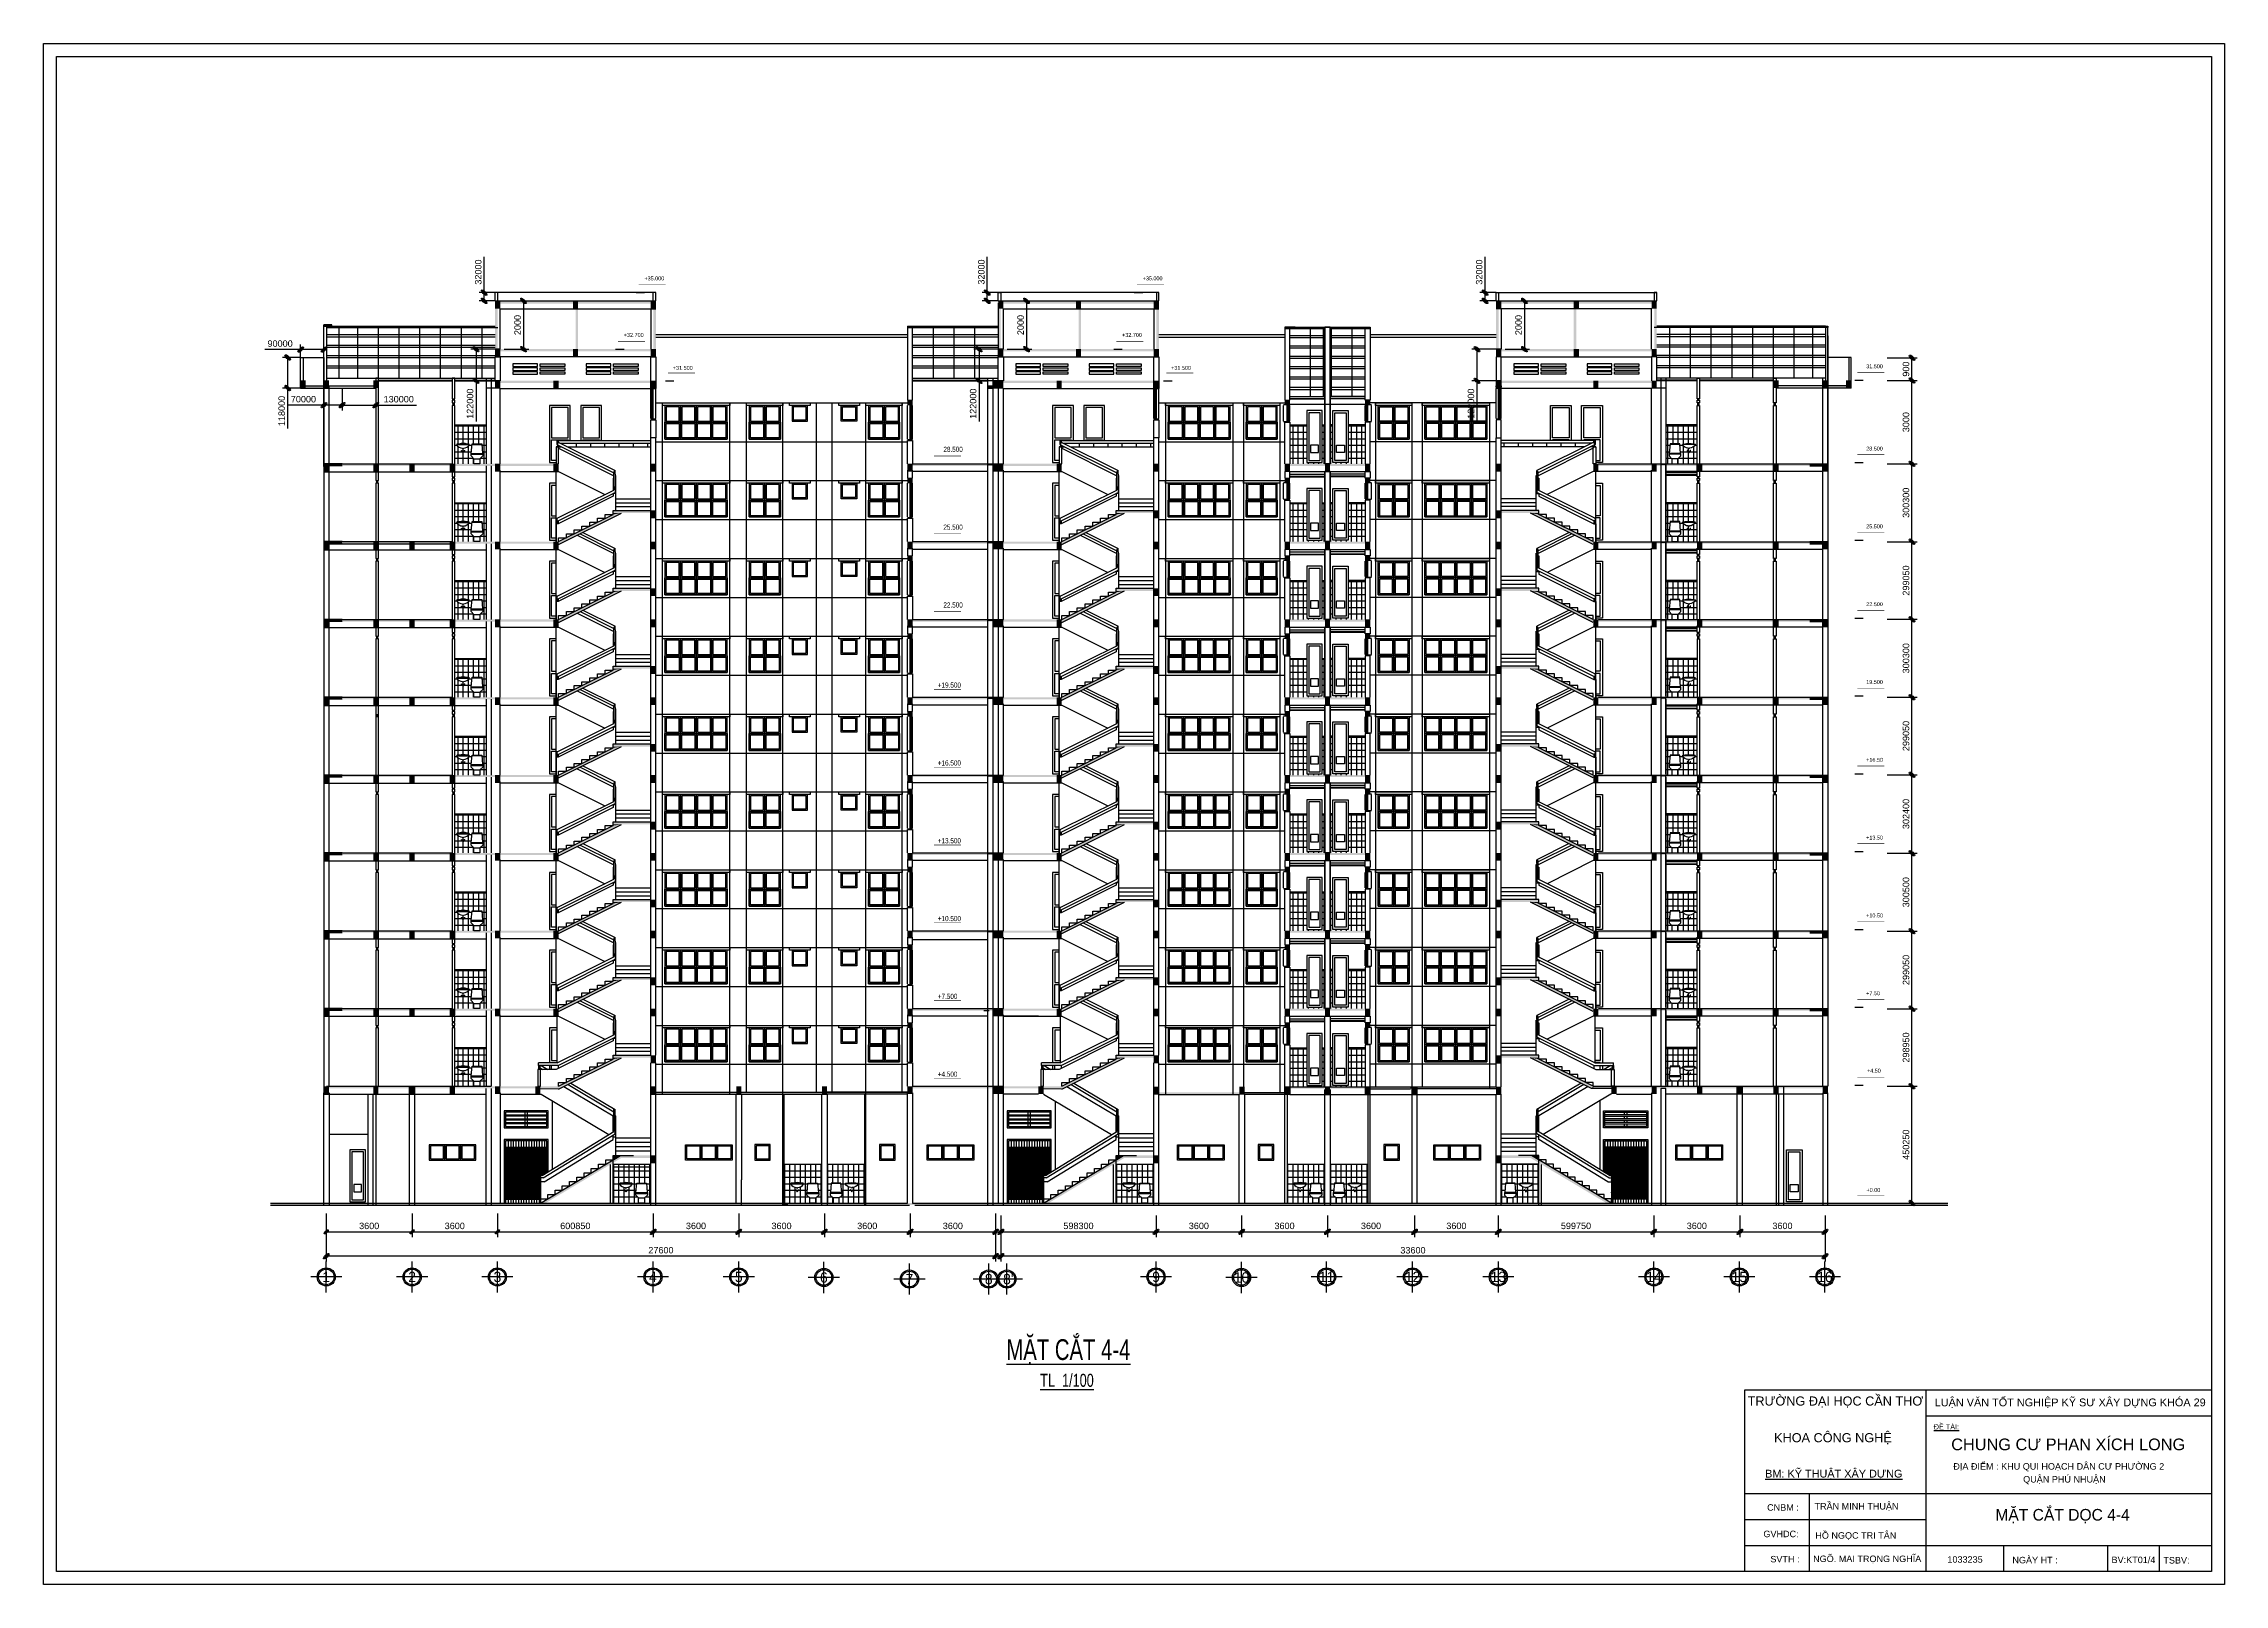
# Model space of a CAD drawing. Extents: x -110475 to -26375, y -22185 to 37215.
import ezdxf
from ezdxf.enums import TextEntityAlignment as Align

# ---------------------------------------------------------------- set-up
doc = ezdxf.new("R2010")
doc.units = 0
doc.header["$LTSCALE"] = 800
doc.header["$MEASUREMENT"] = 0
doc.header["$PDMODE"] = 2
doc.layers.get('0').update_dxf_attribs({"linetype": 'CONTINUOUS'})
doc.layers.get('DEFPOINTS').update_dxf_attribs({"linetype": 'CONTINUOUS'})
for name, color, linetype in [('BAO', 3, 'CONTINUOUS'), ('CUA', 4, 'CONTINUOUS'), ('DIM', 6, 'CONTINUOUS'), ('HATCH', 6, 'CONTINUOUS'), ('mc1', 5, 'CONTINUOUS'), ('MDUNG', 3, 'CONTINUOUS'), ('TBI', 3, 'CONTINUOUS'), ('TEXT', 7, 'CONTINUOUS')]:
    doc.layers.add(name, color=color, linetype=linetype)
doc.layers.add('TUONG', color=3, linetype='CONTINUOUS', lineweight=30)
doc.styles.add('DIM', font='VHELVEN.TTF')
doc.styles.get("Standard").update_dxf_attribs({"font": 'vn_vni.shx', "width": 0.7})
doc.styles.add('T2', font='VTIMESN.TTF')
doc.styles.add('VNI-HELVE', font='VHELVEN.TTF')
doc.styles.add('VNI-TIMES', font='VTIMESN.TTF')
doc.dimstyles.new('DIM100S', dxfattribs={"dimtxt": 250, "dimasz": 150, "dimexe": 200, "dimexo": 0, "dimgap": 100, "dimtad": 1, "dimdec": 0, "dimlfac": 100, "dimrnd": 50, "dimzin": 0, "dimdsep": 46, "dimtxsty": 'VNI-HELVE', "dimblk1": 'ARCHTICK', "dimblk2": 'ARCHTICK', "dimsah": 1, "dimcen": 0, "dimclrd": 6, "dimclre": 6, "dimclrt": 6, "dimadec": 0, "dimazin": 0, "dimtfac": 1, "dimtdec": 0, "dimtofl": 0, "dimtmove": 0, "dimatfit": 3, "dimldrblk": 'ARCHTICK', "dimfxl": 0, "dimtolj": 1, "dimtzin": 0, "dimarcsym": 0})
pattern_1 = [(90, (-239834.67, 19230.74), (200, 1e-14), [])]
pattern_2 = [(180, (-239834.67, 19230.74), (0, 250), [])]
pattern_3 = [(90, (-239834.67, 22230.74), (200, 1e-14), [])]
pattern_4 = [(180, (-239834.67, 22230.74), (0, 250), [])]

msp = doc.modelspace()

# ---------------------------------------------------------------- texts
at = {"layer": 'TEXT', "color": 7, "linetype": 'Continuous', "insert": (-73345.707, -12733.139), "char_height": 800, "width": 13894.647, "attachment_point": 1}
msp.add_mtext('\\fVNI-Helve|b0|i0|c0|p2;\\L\\C1;MAËT CAÉT 4-4\\P\\l      \\H500;\\LTL  1/100', dxfattribs=at)
at = {"layer": 'TEXT', "color": 7, "style": 'VNI-TIMES'}
for s, insert, char_height, width, attachment_point in [('{\\fVNI-Helve|b0|i0|c0|p2;TRÖÔØNG ÑAÏI HOÏC CAÀN THÔ\\H1.333x;}', (-41373.952, -14940.542), 350, 6964.75, 2), ('{\\fVNI-Helve|b0|i0|c0|p2;LUAÄN VAÊN TOÁT NGHIEÄP KYÕ SÖ XAÂY DÖÏNG KHOÙA 29}', (-32320.124, -15202.369), 300, 11435.126, 5), ('{\\fVNI-Helve|b0|i0|c0|p2;KHOA COÂNG NGHEÄ}', (-41470.867, -16355.059), 350, 6964.75, 2), ('\\fVNI-Helve|b0|i0|c0|p2;CNBM :', (-43397.319, -19221.975), 250, 2665.7265, 5), ('{\\fVNI-Helve|b0|i0|c0|p2;TRAÀN MINH THUAÄN}', (-40561.076, -19201.568), 250, 4125.4779, 5), (' \\fVNI-Helve|b0|i0|c0|p2;   GVHDC:', (-43664.055, -20242.775), 250, 2665.7265, 5), ('\\fVNI-Helve|b0|i0|c0|p2;SVTH :', (-43320.542, -21213.843), 250, 2665.7265, 5)]:
    msp.add_mtext(s, dxfattribs=dict(at, insert=insert, char_height=char_height, width=width, attachment_point=attachment_point))
at = {"layer": 'TEXT', "attachment_point": 1}
for s, insert, char_height, width, style in [('\\fVNI-Helve|b0|i0|c0|p2;\\LÑEÀ TAØI:', (-37581.985, -16011.042), 200, 1257.1881, 'VNI-TIMES'), ('{\\fVNI-Helve|b0|i0|c0|p2;CHUNG CÖ PHAN XÍCH LONG}', (-36909.693, -16562.831), 450, 10463.7287, 'VNI-TIMES'), ('ÑÒA ÑIEÅM : KHU QUI HOAÏCH DAÂN CÖ PHÖÔØNG 2', (-36827.818, -17510.87), 250, 9820.3196, 'VNI-HELVE'), ('{\\fVNI-Helve|b0|i0|c0|p2;\\LBM: KYÕ THUAÄT XAÂY DÖÏNG}', (-44084.515, -17766.748), 300, 5740, 'VNI-TIMES'), ('QUAÄN PHUÙ NHUAÄN', (-34135.149, -18008.234), 250, 4751.7676, 'VNI-HELVE'), ('^IMAËT CAÉT DOÏC 4-4', (-37006.004, -19277.149), 450, 10463.7287, 'VNI-TIMES'), ('{\\fVNI-Helve|b0|i0|c0|p2;HOÀ NGOÏC TRI TAÂN}', (-42150.114, -20174.09), 250, 4322.5782, 'VNI-TIMES'), ('\\pt3750;{\\fVNI-Helve|b0|i0|c0|p2;NGÕ. MAI TROÏNG NGHÓA}', (-42234.69, -21074.235), 250, 5420.58824, 'VNI-TIMES'), ('1033235', (-37055.679, -21099.051), 250, 2670.4229, 'VNI-HELVE'), ('NGAØY HT :', (-34549.307, -21122.872), 250, 3504.9301, 'VNI-HELVE'), ('BV:KT01/4', (-30725.247, -21115.36), 250, 1757.4721, 'VNI-HELVE'), ('TSBV:', (-28727.436, -21130.368), 250, 1757.4721, 'VNI-HELVE')]:
    msp.add_mtext(s, dxfattribs=dict(at, insert=insert, char_height=char_height, width=width, style=style))
at = {"layer": 'TEXT', "color": 7, "style": 'DIM'}
for tag, p in [('+35.000', (-87303.881, 28089.181)), ('+35.000', (-68088.807, 28089.181)), ('+32.700', (-88098.292, 25909.181)), ('+32.700', (-68883.218, 25909.181)), ('+31.500', (-86206.735, 24640.102)), ('+31.500', (-66991.66, 24640.102)), ('31.500', (-40187.441, 24700.888)), ('28.500', (-40187.441, 21529.478)), ('25.500', (-40187.441, 18529.478)), ('22.500', (-40187.441, 15529.478)), ('19.500', (-40187.441, 12529.478)), ('+16.50', (-40187.441, 9529.478)), ('+13.50', (-40187.441, 6529.478)), ('+10.50', (-40187.441, 3529.478)), ('+7.50', (-40187.441, 529.478)), ('+4.50', (-40155.921, -2454.776)), ('+0.00', (-40175.718, -7055.542))]:
    msp.add_attdef(tag, p, '', height=150, dxfattribs=at)
at = {"layer": 'TEXT', "color": 7, "style": 'DIM', "width": 0.7}
for tag, p in [('28.500', (-75774.865, 21474.225)), ('25.500', (-75774.865, 18474.225)), ('22.500', (-75774.865, 15474.225))]:
    msp.add_attdef(tag, p, '', height=200, dxfattribs=at)
at = {"layer": 'TEXT', "style": 'T2'}
for tag, p in [('1', (-99574.792, -10331.377)), ('2', (-96263.621, -10331.377)), ('3', (-92973.951, -10331.377)), ('4', (-86973.951, -10331.377)), ('5', (-83666.172, -10331.377)), ('6', (-80384.424, -10352.663)), ('7', (-77083.298, -10413.527)), ('8', (-74026.275, -10413.527)), ("8'", (-73273.109, -10413.527)), ('9', (-67573.951, -10331.377)), ('10', (-64278.275, -10353.326)), ('11', (-60995.811, -10331.377)), ('12', (-57683.564, -10331.377)), ('13', (-54373.951, -10331.377)), ('14', (-48373.951, -10331.377)), ('15', (-45078.33, -10331.377)), ('16', (-41779.185, -10331.377))]:
    msp.add_attdef(tag, text='', height=400, dxfattribs=at).set_placement(p, align=Align.MIDDLE_CENTER)

# ---------------------------------------------------------------- blocks, each defined once
blk = doc.blocks.new('SB6')
at = {"layer": 'TEXT'}
blk.add_line((-160, 0), (169, 0), dxfattribs=at)
blk.add_lwpolyline([(0, 0, 0, 150, 0), (0, 150, 0, 0, 0), (0, 340, 20, 20, 0)], format="xyseb", dxfattribs=at)
at = {"layer": 'TEXT', "const_width": 20}
blk.add_lwpolyline([(-56, 302), (983, 302)], dxfattribs=at)
at = {"layer": 'TEXT', "color": 7, "style": 'DIM'}
blk.add_attdef('+0.000', (94, 369), '', height=150, dxfattribs=at)
blk = doc.blocks.new('fdwc')
at = {"layer": 'mc1', "color": 4, "linetype": 'ByBlock'}
for points in [[(-600, 0), (0, 0), (0, 2000), (-600, 2000)], [(-520, 80), (-80, 80), (-80, 1920), (-520, 1920)], [(-452, 380), (-148, 380), (-148, 663), (-452, 663)]]:
    blk.add_lwpolyline(points, close=True, dxfattribs=at)
blk = doc.blocks.new('WC2d21')
at = {"color": 151}
for p, q in [((-250, 738), (250, 738)), ((-69, 502), (-39, 502)), ((-54, 517), (-54, 488)), ((-25, 457), (25, 457)), ((0, 483), (0, 432)), ((69, 502), (39, 502)), ((54, 517), (54, 488))]:
    blk.add_line(p, q, dxfattribs=at)
blk.add_line((-154, 762), (154, 762))
blk.add_lwpolyline([(14, 580), (19, 605, 0.263805), (250, 738), (229, 762), (154, 762, 0.159336), (-154, 762), (-229, 762), (-250, 738, 0.263805), (-19, 605), (-14, 580), (0, 580)], format="xyb", close=True)
for centre, radius in [((-54, 502), 10.5), ((0, 457), 21), ((54, 502), 10.5)]:
    blk.add_circle(centre, radius, dxfattribs=at)
blk = doc.blocks.new('_ArchTick')
h = blk.add_hatch(color=256)
edge = h.paths.add_edge_path()
edge.add_ellipse((0, 0), major_axis=(0.5, 0.5), ratio=0.348148, start_angle=0, end_angle=360)
blk.add_ellipse((0, 0), major_axis=(0.5, 0.5), ratio=0.348148)
blk = doc.blocks.new('*D6')
at = {"layer": 'DEFPOINTS', "color": 0, "linetype": 'Continuous'}
for p in [(-99575, -7885), (-96264, -7885), (-96264, -8594)]:
    blk.add_point(p, dxfattribs=at)
at = {"layer": 'DIM', "color": 6, "linetype": 'Continuous', "lineweight": -2}
for p, q in [((-99575, -7885), (-99575, -8794)), ((-96264, -7885), (-96264, -8794)), ((-99575, -8594), (-96264, -8594))]:
    blk.add_line(p, q, dxfattribs=at)
at = {"layer": 'DIM', "color": 6, "linetype": 'Continuous', "lineweight": -2, "xscale": 150, "yscale": 150, "zscale": 150, "rotation": 180}
blk.add_blockref('_ArchTick', (-99575, -8594), dxfattribs=at)
at = {"layer": 'DIM', "color": 6, "linetype": 'Continuous', "lineweight": -2, "xscale": 150, "yscale": 150, "zscale": 150}
blk.add_blockref('_ArchTick', (-96264, -8594), dxfattribs=at)
at = {"layer": 'DIM', "color": 6, "linetype": 'Continuous', "insert": (-97919, -8366), "char_height": 250, "attachment_point": 5, "style": 'VNI-HELVE'}
blk.add_mtext('\\A1;3600', dxfattribs=at)
blk = doc.blocks.new('*D7')
at = {"layer": 'DEFPOINTS', "color": 0, "linetype": 'Continuous'}
for p in [(-96264, -7885), (-92974, -7885), (-92974, -8594)]:
    blk.add_point(p, dxfattribs=at)
at = {"layer": 'DIM', "color": 6, "linetype": 'Continuous', "lineweight": -2}
for p, q in [((-96264, -7885), (-96264, -8794)), ((-92974, -7885), (-92974, -8794)), ((-96264, -8594), (-92974, -8594))]:
    blk.add_line(p, q, dxfattribs=at)
at = {"layer": 'DIM', "color": 6, "linetype": 'Continuous', "lineweight": -2, "xscale": 150, "yscale": 150, "zscale": 150, "rotation": 180}
blk.add_blockref('_ArchTick', (-96264, -8594), dxfattribs=at)
at = {"layer": 'DIM', "color": 6, "linetype": 'Continuous', "lineweight": -2, "xscale": 150, "yscale": 150, "zscale": 150}
blk.add_blockref('_ArchTick', (-92974, -8594), dxfattribs=at)
at = {"layer": 'DIM', "color": 6, "linetype": 'Continuous', "insert": (-94619, -8366), "char_height": 250, "attachment_point": 5, "style": 'VNI-HELVE'}
blk.add_mtext('\\A1;3600', dxfattribs=at)
blk = doc.blocks.new('*D8')
at = {"layer": 'DEFPOINTS', "color": 0, "linetype": 'Continuous'}
for p in [(-92974, -7885), (-86965, -7885), (-86965, -8594)]:
    blk.add_point(p, dxfattribs=at)
at = {"layer": 'DIM', "color": 6, "linetype": 'Continuous', "lineweight": -2}
for p, q in [((-92974, -7885), (-92974, -8794)), ((-86965, -7885), (-86965, -8794)), ((-92974, -8594), (-86965, -8594))]:
    blk.add_line(p, q, dxfattribs=at)
at = {"layer": 'DIM', "color": 6, "linetype": 'Continuous', "lineweight": -2, "xscale": 150, "yscale": 150, "zscale": 150, "rotation": 180}
blk.add_blockref('_ArchTick', (-92974, -8594), dxfattribs=at)
at = {"layer": 'DIM', "color": 6, "linetype": 'Continuous', "lineweight": -2, "xscale": 150, "yscale": 150, "zscale": 150}
blk.add_blockref('_ArchTick', (-86965, -8594), dxfattribs=at)
at = {"layer": 'DIM', "color": 6, "linetype": 'Continuous', "insert": (-89970, -8366), "char_height": 250, "attachment_point": 5, "style": 'VNI-HELVE'}
blk.add_mtext('\\A1;600850', dxfattribs=at)
blk = doc.blocks.new('*D9')
at = {"layer": 'DEFPOINTS', "color": 0, "linetype": 'Continuous'}
for p in [(-86965, -7885), (-83669, -7885), (-83669, -8594)]:
    blk.add_point(p, dxfattribs=at)
at = {"layer": 'DIM', "color": 6, "linetype": 'Continuous', "lineweight": -2}
for p, q in [((-86965, -7885), (-86965, -8794)), ((-83669, -7885), (-83669, -8794)), ((-86965, -8594), (-83669, -8594))]:
    blk.add_line(p, q, dxfattribs=at)
at = {"layer": 'DIM', "color": 6, "linetype": 'Continuous', "lineweight": -2, "xscale": 200, "yscale": 200, "zscale": 200, "rotation": 180}
blk.add_blockref('_ArchTick', (-86965, -8594), dxfattribs=at)
at = {"layer": 'DIM', "color": 6, "linetype": 'Continuous', "lineweight": -2, "xscale": 200, "yscale": 200, "zscale": 200}
blk.add_blockref('_ArchTick', (-83669, -8594), dxfattribs=at)
at = {"layer": 'DIM', "color": 6, "linetype": 'Continuous', "insert": (-85317, -8366), "char_height": 250, "attachment_point": 5, "style": 'VNI-HELVE'}
blk.add_mtext('\\A1;3600', dxfattribs=at)
blk = doc.blocks.new('*D10')
at = {"layer": 'DEFPOINTS', "color": 0, "linetype": 'Continuous'}
for p in [(-83669, -7885), (-80366, -7885), (-80366, -8594)]:
    blk.add_point(p, dxfattribs=at)
at = {"layer": 'DIM', "color": 6, "linetype": 'Continuous', "lineweight": -2}
for p, q in [((-83669, -7885), (-83669, -8794)), ((-80366, -7885), (-80366, -8794)), ((-83669, -8594), (-80366, -8594))]:
    blk.add_line(p, q, dxfattribs=at)
at = {"layer": 'DIM', "color": 6, "linetype": 'Continuous', "lineweight": -2, "xscale": 200, "yscale": 200, "zscale": 200, "rotation": 180}
blk.add_blockref('_ArchTick', (-83669, -8594), dxfattribs=at)
at = {"layer": 'DIM', "color": 6, "linetype": 'Continuous', "lineweight": -2, "xscale": 200, "yscale": 200, "zscale": 200}
blk.add_blockref('_ArchTick', (-80366, -8594), dxfattribs=at)
at = {"layer": 'DIM', "color": 6, "linetype": 'Continuous', "insert": (-82017, -8366), "char_height": 250, "attachment_point": 5, "style": 'VNI-HELVE'}
blk.add_mtext('\\A1;3600', dxfattribs=at)
blk = doc.blocks.new('*D11')
at = {"layer": 'DEFPOINTS', "color": 0, "linetype": 'Continuous'}
for p in [(-80366, -7885), (-77058, -7885), (-77058, -8594)]:
    blk.add_point(p, dxfattribs=at)
at = {"layer": 'DIM', "color": 6, "linetype": 'Continuous', "lineweight": -2}
for p, q in [((-80366, -7885), (-80366, -8794)), ((-77058, -7885), (-77058, -8794)), ((-80366, -8594), (-77058, -8594))]:
    blk.add_line(p, q, dxfattribs=at)
at = {"layer": 'DIM', "color": 6, "linetype": 'Continuous', "lineweight": -2, "xscale": 200, "yscale": 200, "zscale": 200, "rotation": 180}
blk.add_blockref('_ArchTick', (-80366, -8594), dxfattribs=at)
at = {"layer": 'DIM', "color": 6, "linetype": 'Continuous', "lineweight": -2, "xscale": 200, "yscale": 200, "zscale": 200}
blk.add_blockref('_ArchTick', (-77058, -8594), dxfattribs=at)
at = {"layer": 'DIM', "color": 6, "linetype": 'Continuous', "insert": (-78712, -8366), "char_height": 250, "attachment_point": 5, "style": 'VNI-HELVE'}
blk.add_mtext('\\A1;3600', dxfattribs=at)
blk = doc.blocks.new('*D12')
at = {"layer": 'DEFPOINTS', "color": 0, "linetype": 'Continuous'}
for p in [(-77058, -7885), (-73761, -7885), (-73761, -8594)]:
    blk.add_point(p, dxfattribs=at)
at = {"layer": 'DIM', "color": 6, "linetype": 'Continuous', "lineweight": -2}
for p, q in [((-77058, -7885), (-77058, -8794)), ((-73761, -7885), (-73761, -8794)), ((-77058, -8594), (-73761, -8594))]:
    blk.add_line(p, q, dxfattribs=at)
at = {"layer": 'DIM', "color": 6, "linetype": 'Continuous', "lineweight": -2, "xscale": 200, "yscale": 200, "zscale": 200, "rotation": 180}
blk.add_blockref('_ArchTick', (-77058, -8594), dxfattribs=at)
at = {"layer": 'DIM', "color": 6, "linetype": 'Continuous', "lineweight": -2, "xscale": 200, "yscale": 200, "zscale": 200}
blk.add_blockref('_ArchTick', (-73761, -8594), dxfattribs=at)
at = {"layer": 'DIM', "color": 6, "linetype": 'Continuous', "insert": (-75410, -8366), "char_height": 250, "attachment_point": 5, "style": 'VNI-HELVE'}
blk.add_mtext('\\A1;3600', dxfattribs=at)
blk = doc.blocks.new('*D13')
at = {"layer": 'DEFPOINTS', "color": 0, "linetype": 'Continuous'}
for p in [(-73557, -7961), (-67574, -7961), (-67574, -8593)]:
    blk.add_point(p, dxfattribs=at)
at = {"layer": 'DIM', "color": 6, "linetype": 'Continuous', "lineweight": -2}
for p, q in [((-73557, -7961), (-73557, -8793)), ((-67574, -7961), (-67574, -8793)), ((-73557, -8593), (-67574, -8593))]:
    blk.add_line(p, q, dxfattribs=at)
at = {"layer": 'DIM', "color": 6, "linetype": 'Continuous', "lineweight": -2, "xscale": 200, "yscale": 200, "zscale": 200, "rotation": 180}
blk.add_blockref('_ArchTick', (-73557, -8593), dxfattribs=at)
at = {"layer": 'DIM', "color": 6, "linetype": 'Continuous', "lineweight": -2, "xscale": 200, "yscale": 200, "zscale": 200}
blk.add_blockref('_ArchTick', (-67574, -8593), dxfattribs=at)
at = {"layer": 'DIM', "color": 6, "linetype": 'Continuous', "insert": (-70565, -8365), "char_height": 250, "attachment_point": 5, "style": 'VNI-HELVE'}
blk.add_mtext('\\A1;598300', dxfattribs=at)
blk = doc.blocks.new('*D14')
at = {"layer": 'DEFPOINTS', "color": 0, "linetype": 'Continuous'}
for p in [(-67574, -7961), (-64273, -7961), (-64273, -8593)]:
    blk.add_point(p, dxfattribs=at)
at = {"layer": 'DIM', "color": 6, "linetype": 'Continuous', "lineweight": -2}
for p, q in [((-67574, -7961), (-67574, -8793)), ((-64273, -7961), (-64273, -8793)), ((-67574, -8593), (-64273, -8593))]:
    blk.add_line(p, q, dxfattribs=at)
at = {"layer": 'DIM', "color": 6, "linetype": 'Continuous', "lineweight": -2, "xscale": 200, "yscale": 200, "zscale": 200, "rotation": 180}
blk.add_blockref('_ArchTick', (-67574, -8593), dxfattribs=at)
at = {"layer": 'DIM', "color": 6, "linetype": 'Continuous', "lineweight": -2, "xscale": 200, "yscale": 200, "zscale": 200}
blk.add_blockref('_ArchTick', (-64273, -8593), dxfattribs=at)
at = {"layer": 'DIM', "color": 6, "linetype": 'Continuous', "insert": (-65923, -8365), "char_height": 250, "attachment_point": 5, "style": 'VNI-HELVE'}
blk.add_mtext('\\A1;3600', dxfattribs=at)
blk = doc.blocks.new('*D15')
at = {"layer": 'DEFPOINTS', "color": 0, "linetype": 'Continuous'}
for p in [(-64273, -7961), (-60965, -7961), (-60965, -8593)]:
    blk.add_point(p, dxfattribs=at)
at = {"layer": 'DIM', "color": 6, "linetype": 'Continuous', "lineweight": -2}
for p, q in [((-64273, -7961), (-64273, -8793)), ((-60965, -7961), (-60965, -8793)), ((-64273, -8593), (-60965, -8593))]:
    blk.add_line(p, q, dxfattribs=at)
at = {"layer": 'DIM', "color": 6, "linetype": 'Continuous', "lineweight": -2, "xscale": 200, "yscale": 200, "zscale": 200, "rotation": 180}
blk.add_blockref('_ArchTick', (-64273, -8593), dxfattribs=at)
at = {"layer": 'DIM', "color": 6, "linetype": 'Continuous', "lineweight": -2, "xscale": 200, "yscale": 200, "zscale": 200}
blk.add_blockref('_ArchTick', (-60965, -8593), dxfattribs=at)
at = {"layer": 'DIM', "color": 6, "linetype": 'Continuous', "insert": (-62619, -8365), "char_height": 250, "attachment_point": 5, "style": 'VNI-HELVE'}
blk.add_mtext('\\A1;3600', dxfattribs=at)
blk = doc.blocks.new('*D16')
at = {"layer": 'DEFPOINTS', "color": 0, "linetype": 'Continuous'}
for p in [(-60965, -7961), (-57606, -7961), (-57606, -8593)]:
    blk.add_point(p, dxfattribs=at)
at = {"layer": 'DIM', "color": 6, "linetype": 'Continuous', "lineweight": -2}
for p, q in [((-60965, -7961), (-60965, -8793)), ((-57606, -7961), (-57606, -8793)), ((-60965, -8593), (-57606, -8593))]:
    blk.add_line(p, q, dxfattribs=at)
at = {"layer": 'DIM', "color": 6, "linetype": 'Continuous', "lineweight": -2, "xscale": 200, "yscale": 200, "zscale": 200, "rotation": 180}
blk.add_blockref('_ArchTick', (-60965, -8593), dxfattribs=at)
at = {"layer": 'DIM', "color": 6, "linetype": 'Continuous', "lineweight": -2, "xscale": 200, "yscale": 200, "zscale": 200}
blk.add_blockref('_ArchTick', (-57606, -8593), dxfattribs=at)
at = {"layer": 'DIM', "color": 6, "linetype": 'Continuous', "insert": (-59285, -8365), "char_height": 250, "attachment_point": 5, "style": 'VNI-HELVE'}
blk.add_mtext('\\A1;3600', dxfattribs=at)
blk = doc.blocks.new('*D17')
at = {"layer": 'DEFPOINTS', "color": 0, "linetype": 'Continuous'}
for p in [(-57606, -7961), (-54379, -7961), (-54379, -8593)]:
    blk.add_point(p, dxfattribs=at)
at = {"layer": 'DIM', "color": 6, "linetype": 'Continuous', "lineweight": -2}
for p, q in [((-57606, -7961), (-57606, -8793)), ((-54379, -7961), (-54379, -8793)), ((-57606, -8593), (-54379, -8593))]:
    blk.add_line(p, q, dxfattribs=at)
at = {"layer": 'DIM', "color": 6, "linetype": 'Continuous', "lineweight": -2, "xscale": 200, "yscale": 200, "zscale": 200, "rotation": 180}
blk.add_blockref('_ArchTick', (-57606, -8593), dxfattribs=at)
at = {"layer": 'DIM', "color": 6, "linetype": 'Continuous', "lineweight": -2, "xscale": 200, "yscale": 200, "zscale": 200}
blk.add_blockref('_ArchTick', (-54379, -8593), dxfattribs=at)
at = {"layer": 'DIM', "color": 6, "linetype": 'Continuous', "insert": (-55992, -8365), "char_height": 250, "attachment_point": 5, "style": 'VNI-HELVE'}
blk.add_mtext('\\A1;3600', dxfattribs=at)
blk = doc.blocks.new('*D18')
at = {"layer": 'DEFPOINTS', "color": 0, "linetype": 'Continuous'}
for p in [(-54379, -7961), (-48382, -7961), (-48382, -8593)]:
    blk.add_point(p, dxfattribs=at)
at = {"layer": 'DIM', "color": 6, "linetype": 'Continuous', "lineweight": -2}
for p, q in [((-54379, -7961), (-54379, -8793)), ((-48382, -7961), (-48382, -8793)), ((-54379, -8593), (-48382, -8593))]:
    blk.add_line(p, q, dxfattribs=at)
at = {"layer": 'DIM', "color": 6, "linetype": 'Continuous', "lineweight": -2, "xscale": 200, "yscale": 200, "zscale": 200, "rotation": 180}
blk.add_blockref('_ArchTick', (-54379, -8593), dxfattribs=at)
at = {"layer": 'DIM', "color": 6, "linetype": 'Continuous', "lineweight": -2, "xscale": 200, "yscale": 200, "zscale": 200}
blk.add_blockref('_ArchTick', (-48382, -8593), dxfattribs=at)
at = {"layer": 'DIM', "color": 6, "linetype": 'Continuous', "insert": (-51380, -8365), "char_height": 250, "attachment_point": 5, "style": 'VNI-HELVE'}
blk.add_mtext('\\A1;599750', dxfattribs=at)
blk = doc.blocks.new('*D19')
at = {"layer": 'DEFPOINTS', "color": 0, "linetype": 'Continuous'}
for p in [(-48382, -7961), (-45058, -7961), (-45058, -8593)]:
    blk.add_point(p, dxfattribs=at)
at = {"layer": 'DIM', "color": 6, "linetype": 'Continuous', "lineweight": -2}
for p, q in [((-48382, -7961), (-48382, -8793)), ((-45058, -7961), (-45058, -8793)), ((-48382, -8593), (-45058, -8593))]:
    blk.add_line(p, q, dxfattribs=at)
at = {"layer": 'DIM', "color": 6, "linetype": 'Continuous', "lineweight": -2, "xscale": 200, "yscale": 200, "zscale": 200, "rotation": 180}
blk.add_blockref('_ArchTick', (-48382, -8593), dxfattribs=at)
at = {"layer": 'DIM', "color": 6, "linetype": 'Continuous', "lineweight": -2, "xscale": 200, "yscale": 200, "zscale": 200}
blk.add_blockref('_ArchTick', (-45058, -8593), dxfattribs=at)
at = {"layer": 'DIM', "color": 6, "linetype": 'Continuous', "insert": (-46720, -8365), "char_height": 250, "attachment_point": 5, "style": 'VNI-HELVE'}
blk.add_mtext('\\A1;3600', dxfattribs=at)
blk = doc.blocks.new('*D20')
at = {"layer": 'DEFPOINTS', "color": 0, "linetype": 'Continuous'}
for p in [(-45058, -7961), (-41776, -7961), (-41776, -8593)]:
    blk.add_point(p, dxfattribs=at)
at = {"layer": 'DIM', "color": 6, "linetype": 'Continuous', "lineweight": -2}
for p, q in [((-45058, -7961), (-45058, -8793)), ((-41776, -7961), (-41776, -8793)), ((-45058, -8593), (-41776, -8593))]:
    blk.add_line(p, q, dxfattribs=at)
at = {"layer": 'DIM', "color": 6, "linetype": 'Continuous', "lineweight": -2, "xscale": 200, "yscale": 200, "zscale": 200, "rotation": 180}
blk.add_blockref('_ArchTick', (-45058, -8593), dxfattribs=at)
at = {"layer": 'DIM', "color": 6, "linetype": 'Continuous', "lineweight": -2, "xscale": 200, "yscale": 200, "zscale": 200}
blk.add_blockref('_ArchTick', (-41776, -8593), dxfattribs=at)
at = {"layer": 'DIM', "color": 6, "linetype": 'Continuous', "insert": (-43417, -8365), "char_height": 250, "attachment_point": 5, "style": 'VNI-HELVE'}
blk.add_mtext('\\A1;3600', dxfattribs=at)
blk = doc.blocks.new('*D21')
at = {"layer": 'DEFPOINTS', "color": 0, "linetype": 'Continuous'}
for p in [(-73557, -7961), (-41776, -7961), (-73557, -9533)]:
    blk.add_point(p, dxfattribs=at)
at = {"layer": 'DIM', "color": 6, "linetype": 'Continuous', "lineweight": -2}
for p, q in [((-73557, -7961), (-73557, -9733)), ((-41776, -7961), (-41776, -9733)), ((-41776, -9533), (-73557, -9533))]:
    blk.add_line(p, q, dxfattribs=at)
at = {"layer": 'DIM', "color": 6, "linetype": 'Continuous', "lineweight": -2, "xscale": 200, "yscale": 200, "zscale": 200, "rotation": 180}
blk.add_blockref('_ArchTick', (-73557, -9533), dxfattribs=at)
at = {"layer": 'DIM', "color": 6, "linetype": 'Continuous', "lineweight": -2, "xscale": 200, "yscale": 200, "zscale": 200}
blk.add_blockref('_ArchTick', (-41776, -9533), dxfattribs=at)
at = {"layer": 'DIM', "color": 6, "linetype": 'Continuous', "insert": (-57666, -9305), "char_height": 250, "attachment_point": 5, "style": 'VNI-HELVE'}
blk.add_mtext('\\A1;33600', dxfattribs=at)
blk = doc.blocks.new('*D22')
at = {"layer": 'DEFPOINTS', "color": 0, "linetype": 'Continuous'}
for p in [(-99575, -7885), (-73761, -7885), (-99575, -9531)]:
    blk.add_point(p, dxfattribs=at)
at = {"layer": 'DIM', "color": 6, "linetype": 'Continuous', "lineweight": -2}
for p, q in [((-99575, -7885), (-99575, -9731)), ((-73761, -7885), (-73761, -9731)), ((-73761, -9531), (-99575, -9531))]:
    blk.add_line(p, q, dxfattribs=at)
at = {"layer": 'DIM', "color": 6, "linetype": 'Continuous', "lineweight": -2, "xscale": 200, "yscale": 200, "zscale": 200, "rotation": 180}
blk.add_blockref('_ArchTick', (-99575, -9531), dxfattribs=at)
at = {"layer": 'DIM', "color": 6, "linetype": 'Continuous', "lineweight": -2, "xscale": 200, "yscale": 200, "zscale": 200}
blk.add_blockref('_ArchTick', (-73761, -9531), dxfattribs=at)
at = {"layer": 'DIM', "color": 6, "linetype": 'Continuous', "insert": (-86668, -9303), "char_height": 250, "attachment_point": 5, "style": 'VNI-HELVE'}
blk.add_mtext('\\A1;27600', dxfattribs=at)
blk = doc.blocks.new('*D23')
at = {"layer": 'DEFPOINTS', "color": 0, "linetype": 'Continuous'}
for p in [(-99663, 23936), (-98963, 23936), (-99663, 23277)]:
    blk.add_point(p, dxfattribs=at)
at = {"layer": 'DIM', "color": 6, "linetype": 'Continuous', "lineweight": -2}
for p, q in [((-99663, 23936), (-99663, 23077)), ((-98963, 23936), (-98963, 23077)), ((-99663, 23277), (-101047, 23277)), ((-98963, 23277), (-99663, 23277))]:
    blk.add_line(p, q, dxfattribs=at)
at = {"layer": 'DIM', "color": 6, "linetype": 'Continuous', "lineweight": -2, "xscale": 200, "yscale": 200, "zscale": 200, "rotation": 180}
blk.add_blockref('_ArchTick', (-99663, 23277), dxfattribs=at)
at = {"layer": 'DIM', "color": 6, "linetype": 'Continuous', "lineweight": -2, "xscale": 200, "yscale": 200, "zscale": 200}
blk.add_blockref('_ArchTick', (-98963, 23277), dxfattribs=at)
at = {"layer": 'DIM', "color": 6, "linetype": 'Continuous', "insert": (-100455, 23506), "char_height": 250, "attachment_point": 5, "style": 'VNI-HELVE'}
blk.add_mtext('\\A1;70000', dxfattribs=at)
blk = doc.blocks.new('*D24')
at = {"layer": 'DEFPOINTS', "color": 0, "linetype": 'Continuous'}
for p in [(-100563, 25420), (-100563, 25116), (-99663, 25116)]:
    blk.add_point(p, dxfattribs=at)
at = {"layer": 'DIM', "color": 6, "linetype": 'Continuous', "lineweight": -2}
for p, q in [((-100563, 25420), (-101945, 25420)), ((-100563, 25116), (-100563, 25620)), ((-99663, 25420), (-100563, 25420)), ((-99663, 25116), (-99663, 25620))]:
    blk.add_line(p, q, dxfattribs=at)
at = {"layer": 'DIM', "color": 6, "linetype": 'Continuous', "lineweight": -2, "xscale": 200, "yscale": 200, "zscale": 200, "rotation": 180}
blk.add_blockref('_ArchTick', (-100563, 25420), dxfattribs=at)
at = {"layer": 'DIM', "color": 6, "linetype": 'Continuous', "lineweight": -2, "xscale": 200, "yscale": 200, "zscale": 200}
blk.add_blockref('_ArchTick', (-99663, 25420), dxfattribs=at)
at = {"layer": 'DIM', "color": 6, "linetype": 'Continuous', "insert": (-101354, 25648), "char_height": 250, "attachment_point": 5, "style": 'VNI-HELVE'}
blk.add_mtext('\\A1;90000', dxfattribs=at)
blk = doc.blocks.new('*D25')
at = {"layer": 'DEFPOINTS', "color": 0, "linetype": 'Continuous'}
for p in [(-98963, 23936), (-97663, 23916), (-97663, 23277)]:
    blk.add_point(p, dxfattribs=at)
at = {"layer": 'DIM', "color": 6, "linetype": 'Continuous', "lineweight": -2}
for p, q in [((-98963, 23936), (-98963, 23077)), ((-97663, 23916), (-97663, 23077)), ((-98963, 23277), (-97663, 23277)), ((-97663, 23277), (-96097, 23277))]:
    blk.add_line(p, q, dxfattribs=at)
at = {"layer": 'DIM', "color": 6, "linetype": 'Continuous', "lineweight": -2, "xscale": 200, "yscale": 200, "zscale": 200, "rotation": 180}
blk.add_blockref('_ArchTick', (-98963, 23277), dxfattribs=at)
at = {"layer": 'DIM', "color": 6, "linetype": 'Continuous', "lineweight": -2, "xscale": 200, "yscale": 200, "zscale": 200}
blk.add_blockref('_ArchTick', (-97663, 23277), dxfattribs=at)
at = {"layer": 'DIM', "color": 6, "linetype": 'Continuous', "insert": (-96780, 23506), "char_height": 250, "attachment_point": 5, "style": 'VNI-HELVE'}
blk.add_mtext('\\A1;130000', dxfattribs=at)
blk = doc.blocks.new('*D26')
at = {"layer": 'DEFPOINTS', "color": 0, "linetype": 'Continuous'}
for p in [(-92863, 25436), (-93799, 24216), (-92863, 24216)]:
    blk.add_point(p, dxfattribs=at)
at = {"layer": 'DIM', "color": 6, "linetype": 'Continuous', "lineweight": -2}
for p, q in [((-92863, 25436), (-93999, 25436)), ((-93799, 25436), (-93799, 24216)), ((-92863, 24216), (-93999, 24216)), ((-93799, 24216), (-93799, 22651))]:
    blk.add_line(p, q, dxfattribs=at)
at = {"layer": 'DIM', "color": 6, "linetype": 'Continuous', "lineweight": -2, "xscale": 200, "yscale": 200, "zscale": 200}
for p, rotation in [((-93799, 25436), 90), ((-93799, 24216), 270)]:
    blk.add_blockref('_ArchTick', p, dxfattribs=dict(at, rotation=rotation))
at = {"layer": 'DIM', "color": 6, "linetype": 'Continuous', "insert": (-94028, 23333), "char_height": 250, "attachment_point": 5, "rotation": 90, "style": 'VNI-HELVE'}
blk.add_mtext('\\A1;122000', dxfattribs=at)
blk = doc.blocks.new('*D27')
at = {"layer": 'DEFPOINTS', "color": 0, "linetype": 'Continuous'}
for p in [(-92914, 27296), (-92714, 25436), (-91968, 25436)]:
    blk.add_point(p, dxfattribs=at)
at = {"layer": 'DIM', "color": 6, "linetype": 'Continuous', "lineweight": -2}
for p, q in [((-92914, 27296), (-91768, 27296)), ((-91968, 27296), (-91968, 25436)), ((-92714, 25436), (-91768, 25436))]:
    blk.add_line(p, q, dxfattribs=at)
at = {"layer": 'DIM', "color": 6, "linetype": 'Continuous', "lineweight": -2, "xscale": 200, "yscale": 200, "zscale": 200}
for p, rotation in [((-91968, 27296), 90), ((-91968, 25436), 270)]:
    blk.add_blockref('_ArchTick', p, dxfattribs=dict(at, rotation=rotation))
at = {"layer": 'DIM', "color": 6, "linetype": 'Continuous', "insert": (-92196, 26366), "char_height": 250, "attachment_point": 5, "rotation": 90, "style": 'VNI-HELVE'}
blk.add_mtext('\\A1;2000', dxfattribs=at)
blk = doc.blocks.new('*D28')
at = {"layer": 'DEFPOINTS', "color": 0, "linetype": 'Continuous'}
for p in [(-93484, 27616), (-93063, 27616), (-93063, 27296)]:
    blk.add_point(p, dxfattribs=at)
at = {"layer": 'DIM', "color": 6, "linetype": 'Continuous', "lineweight": -2}
for p, q in [((-93484, 27616), (-93484, 29002)), ((-93063, 27616), (-93684, 27616)), ((-93063, 27296), (-93684, 27296)), ((-93484, 27296), (-93484, 27616))]:
    blk.add_line(p, q, dxfattribs=at)
at = {"layer": 'DIM', "color": 6, "linetype": 'Continuous', "lineweight": -2, "xscale": 200, "yscale": 200, "zscale": 200}
for p, rotation in [((-93484, 27616), 90), ((-93484, 27296), 270)]:
    blk.add_blockref('_ArchTick', p, dxfattribs=dict(at, rotation=rotation))
at = {"layer": 'DIM', "color": 6, "linetype": 'Continuous', "insert": (-93712, 28409), "char_height": 250, "attachment_point": 5, "rotation": 90, "style": 'VNI-HELVE'}
blk.add_mtext('\\A1;32000', dxfattribs=at)
blk = doc.blocks.new('*D31')
at = {"layer": 'DEFPOINTS', "color": 0, "linetype": 'Continuous'}
for p in [(-74084, 27616), (-73663, 27616), (-73663, 27296)]:
    blk.add_point(p, dxfattribs=at)
at = {"layer": 'DIM', "color": 6, "linetype": 'Continuous', "lineweight": -2}
for p, q in [((-74084, 27616), (-74084, 29002)), ((-73663, 27616), (-74284, 27616)), ((-73663, 27296), (-74284, 27296)), ((-74084, 27296), (-74084, 27616))]:
    blk.add_line(p, q, dxfattribs=at)
at = {"layer": 'DIM', "color": 6, "linetype": 'Continuous', "lineweight": -2, "xscale": 200, "yscale": 200, "zscale": 200}
for p, rotation in [((-74084, 27616), 90), ((-74084, 27296), 270)]:
    blk.add_blockref('_ArchTick', p, dxfattribs=dict(at, rotation=rotation))
at = {"layer": 'DIM', "color": 6, "linetype": 'Continuous', "insert": (-74312, 28409), "char_height": 250, "attachment_point": 5, "rotation": 90, "style": 'VNI-HELVE'}
blk.add_mtext('\\A1;32000', dxfattribs=at)
blk = doc.blocks.new('*D30')
at = {"layer": 'DEFPOINTS', "color": 0, "linetype": 'Continuous'}
for p in [(-73514, 27296), (-73314, 25436), (-72568, 25436)]:
    blk.add_point(p, dxfattribs=at)
at = {"layer": 'DIM', "color": 6, "linetype": 'Continuous', "lineweight": -2}
for p, q in [((-73514, 27296), (-72368, 27296)), ((-72568, 27296), (-72568, 25436)), ((-73314, 25436), (-72368, 25436))]:
    blk.add_line(p, q, dxfattribs=at)
at = {"layer": 'DIM', "color": 6, "linetype": 'Continuous', "lineweight": -2, "xscale": 200, "yscale": 200, "zscale": 200}
for p, rotation in [((-72568, 27296), 90), ((-72568, 25436), 270)]:
    blk.add_blockref('_ArchTick', p, dxfattribs=dict(at, rotation=rotation))
at = {"layer": 'DIM', "color": 6, "linetype": 'Continuous', "insert": (-72796, 26366), "char_height": 250, "attachment_point": 5, "rotation": 90, "style": 'VNI-HELVE'}
blk.add_mtext('\\A1;2000', dxfattribs=at)
blk = doc.blocks.new('*D29')
at = {"layer": 'DEFPOINTS', "color": 0, "linetype": 'Continuous'}
for p in [(-73463, 25436), (-74399, 24216), (-73463, 24216)]:
    blk.add_point(p, dxfattribs=at)
at = {"layer": 'DIM', "color": 6, "linetype": 'Continuous', "lineweight": -2}
for p, q in [((-73463, 25436), (-74599, 25436)), ((-74399, 25436), (-74399, 24216)), ((-73463, 24216), (-74599, 24216)), ((-74399, 24216), (-74399, 22651))]:
    blk.add_line(p, q, dxfattribs=at)
at = {"layer": 'DIM', "color": 6, "linetype": 'Continuous', "lineweight": -2, "xscale": 200, "yscale": 200, "zscale": 200}
for p, rotation in [((-74399, 25436), 90), ((-74399, 24216), 270)]:
    blk.add_blockref('_ArchTick', p, dxfattribs=dict(at, rotation=rotation))
at = {"layer": 'DIM', "color": 6, "linetype": 'Continuous', "insert": (-74628, 23333), "char_height": 250, "attachment_point": 5, "rotation": 90, "style": 'VNI-HELVE'}
blk.add_mtext('\\A1;122000', dxfattribs=at)
blk = doc.blocks.new('*D34')
at = {"layer": 'DEFPOINTS', "color": 0, "linetype": 'Continuous'}
for p in [(-54884, 27616), (-54463, 27616), (-54463, 27296)]:
    blk.add_point(p, dxfattribs=at)
at = {"layer": 'DIM', "color": 6, "linetype": 'Continuous', "lineweight": -2}
for p, q in [((-54884, 27616), (-54884, 29002)), ((-54463, 27616), (-55084, 27616)), ((-54463, 27296), (-55084, 27296)), ((-54884, 27296), (-54884, 27616))]:
    blk.add_line(p, q, dxfattribs=at)
at = {"layer": 'DIM', "color": 6, "linetype": 'Continuous', "lineweight": -2, "xscale": 200, "yscale": 200, "zscale": 200}
for p, rotation in [((-54884, 27616), 90), ((-54884, 27296), 270)]:
    blk.add_blockref('_ArchTick', p, dxfattribs=dict(at, rotation=rotation))
at = {"layer": 'DIM', "color": 6, "linetype": 'Continuous', "insert": (-55112, 28409), "char_height": 250, "attachment_point": 5, "rotation": 90, "style": 'VNI-HELVE'}
blk.add_mtext('\\A1;32000', dxfattribs=at)
blk = doc.blocks.new('*D33')
at = {"layer": 'DEFPOINTS', "color": 0, "linetype": 'Continuous'}
for p in [(-54314, 27296), (-54114, 25436), (-53368, 25436)]:
    blk.add_point(p, dxfattribs=at)
at = {"layer": 'DIM', "color": 6, "linetype": 'Continuous', "lineweight": -2}
for p, q in [((-54314, 27296), (-53168, 27296)), ((-53368, 27296), (-53368, 25436)), ((-54114, 25436), (-53168, 25436))]:
    blk.add_line(p, q, dxfattribs=at)
at = {"layer": 'DIM', "color": 6, "linetype": 'Continuous', "lineweight": -2, "xscale": 200, "yscale": 200, "zscale": 200}
for p, rotation in [((-53368, 27296), 90), ((-53368, 25436), 270)]:
    blk.add_blockref('_ArchTick', p, dxfattribs=dict(at, rotation=rotation))
at = {"layer": 'DIM', "color": 6, "linetype": 'Continuous', "insert": (-53596, 26366), "char_height": 250, "attachment_point": 5, "rotation": 90, "style": 'VNI-HELVE'}
blk.add_mtext('\\A1;2000', dxfattribs=at)
blk = doc.blocks.new('*D32')
at = {"layer": 'DEFPOINTS', "color": 0, "linetype": 'Continuous'}
for p in [(-54263, 25436), (-55199, 24216), (-54263, 24216)]:
    blk.add_point(p, dxfattribs=at)
at = {"layer": 'DIM', "color": 6, "linetype": 'Continuous', "lineweight": -2}
for p, q in [((-54263, 25436), (-55399, 25436)), ((-55199, 25436), (-55199, 24216)), ((-54263, 24216), (-55399, 24216)), ((-55199, 24216), (-55199, 22651))]:
    blk.add_line(p, q, dxfattribs=at)
at = {"layer": 'DIM', "color": 6, "linetype": 'Continuous', "lineweight": -2, "xscale": 200, "yscale": 200, "zscale": 200}
for p, rotation in [((-55199, 25436), 90), ((-55199, 24216), 270)]:
    blk.add_blockref('_ArchTick', p, dxfattribs=dict(at, rotation=rotation))
at = {"layer": 'DIM', "color": 6, "linetype": 'Continuous', "insert": (-55428, 23333), "char_height": 250, "attachment_point": 5, "rotation": 90, "style": 'VNI-HELVE'}
blk.add_mtext('\\A1;122000', dxfattribs=at)
blk = doc.blocks.new('*D35')
at = {"layer": 'DEFPOINTS', "color": 0, "linetype": 'Continuous'}
for p in [(-39376, -2981), (-38423, -2981), (-41663, -7484)]:
    blk.add_point(p, dxfattribs=at)
at = {"layer": 'DIM', "color": 6, "linetype": 'Continuous', "lineweight": -2}
for p, q in [((-39376, -2981), (-38223, -2981)), ((-38423, -7484), (-38423, -2981)), ((-41663, -7484), (-38223, -7484))]:
    blk.add_line(p, q, dxfattribs=at)
at = {"layer": 'DIM', "color": 6, "linetype": 'Continuous', "lineweight": -2, "xscale": 200, "yscale": 200, "zscale": 200}
for p, rotation in [((-38423, -2981), 90), ((-38423, -7484), 270)]:
    blk.add_blockref('_ArchTick', p, dxfattribs=dict(at, rotation=rotation))
at = {"layer": 'DIM', "color": 6, "linetype": 'Continuous', "insert": (-38652, -5233), "char_height": 250, "attachment_point": 5, "rotation": 90, "style": 'VNI-HELVE'}
blk.add_mtext('\\A1;450250', dxfattribs=at)
blk = doc.blocks.new('*D36')
at = {"layer": 'DEFPOINTS', "color": 0, "linetype": 'Continuous'}
for p in [(-39376, 8), (-38423, 8), (-39376, -2981)]:
    blk.add_point(p, dxfattribs=at)
at = {"layer": 'DIM', "color": 6, "linetype": 'Continuous', "lineweight": -2}
for p, q in [((-39376, 8), (-38223, 8)), ((-38423, -2981), (-38423, 8)), ((-39376, -2981), (-38223, -2981))]:
    blk.add_line(p, q, dxfattribs=at)
at = {"layer": 'DIM', "color": 6, "linetype": 'Continuous', "lineweight": -2, "xscale": 200, "yscale": 200, "zscale": 200}
for p, rotation in [((-38423, 8), 90), ((-38423, -2981), 270)]:
    blk.add_blockref('_ArchTick', p, dxfattribs=dict(at, rotation=rotation))
at = {"layer": 'DIM', "color": 6, "linetype": 'Continuous', "insert": (-38652, -1487), "char_height": 250, "attachment_point": 5, "rotation": 90, "style": 'VNI-HELVE'}
blk.add_mtext('\\A1;298950', dxfattribs=at)
blk = doc.blocks.new('*D37')
at = {"layer": 'DEFPOINTS', "color": 0, "linetype": 'Continuous'}
for p in [(-39376, 2999), (-38423, 2999), (-39376, 8)]:
    blk.add_point(p, dxfattribs=at)
at = {"layer": 'DIM', "color": 6, "linetype": 'Continuous', "lineweight": -2}
for p, q in [((-39376, 2999), (-38223, 2999)), ((-38423, 8), (-38423, 2999)), ((-39376, 8), (-38223, 8))]:
    blk.add_line(p, q, dxfattribs=at)
at = {"layer": 'DIM', "color": 6, "linetype": 'Continuous', "lineweight": -2, "xscale": 200, "yscale": 200, "zscale": 200}
for p, rotation in [((-38423, 2999), 90), ((-38423, 8), 270)]:
    blk.add_blockref('_ArchTick', p, dxfattribs=dict(at, rotation=rotation))
at = {"layer": 'DIM', "color": 6, "linetype": 'Continuous', "insert": (-38652, 1504), "char_height": 250, "attachment_point": 5, "rotation": 90, "style": 'VNI-HELVE'}
blk.add_mtext('\\A1;299050', dxfattribs=at)
blk = doc.blocks.new('*D38')
at = {"layer": 'DEFPOINTS', "color": 0, "linetype": 'Continuous'}
for p in [(-39376, 6004), (-38423, 6004), (-39376, 2999)]:
    blk.add_point(p, dxfattribs=at)
at = {"layer": 'DIM', "color": 6, "linetype": 'Continuous', "lineweight": -2}
for p, q in [((-39376, 6004), (-38223, 6004)), ((-38423, 2999), (-38423, 6004)), ((-39376, 2999), (-38223, 2999))]:
    blk.add_line(p, q, dxfattribs=at)
at = {"layer": 'DIM', "color": 6, "linetype": 'Continuous', "lineweight": -2, "xscale": 200, "yscale": 200, "zscale": 200}
for p, rotation in [((-38423, 6004), 90), ((-38423, 2999), 270)]:
    blk.add_blockref('_ArchTick', p, dxfattribs=dict(at, rotation=rotation))
at = {"layer": 'DIM', "color": 6, "linetype": 'Continuous', "insert": (-38652, 4501), "char_height": 250, "attachment_point": 5, "rotation": 90, "style": 'VNI-HELVE'}
blk.add_mtext('\\A1;300500', dxfattribs=at)
blk = doc.blocks.new('*D39')
at = {"layer": 'DEFPOINTS', "color": 0, "linetype": 'Continuous'}
for p in [(-39376, 9027), (-38423, 9027), (-39376, 6004)]:
    blk.add_point(p, dxfattribs=at)
at = {"layer": 'DIM', "color": 6, "linetype": 'Continuous', "lineweight": -2}
for p, q in [((-39376, 9027), (-38223, 9027)), ((-38423, 6004), (-38423, 9027)), ((-39376, 6004), (-38223, 6004))]:
    blk.add_line(p, q, dxfattribs=at)
at = {"layer": 'DIM', "color": 6, "linetype": 'Continuous', "lineweight": -2, "xscale": 200, "yscale": 200, "zscale": 200}
for p, rotation in [((-38423, 9027), 90), ((-38423, 6004), 270)]:
    blk.add_blockref('_ArchTick', p, dxfattribs=dict(at, rotation=rotation))
at = {"layer": 'DIM', "color": 6, "linetype": 'Continuous', "insert": (-38652, 7516), "char_height": 250, "attachment_point": 5, "rotation": 90, "style": 'VNI-HELVE'}
blk.add_mtext('\\A1;302400', dxfattribs=at)
blk = doc.blocks.new('*D40')
at = {"layer": 'DEFPOINTS', "color": 0, "linetype": 'Continuous'}
for p in [(-39376, 12018), (-38423, 12018), (-39376, 9027)]:
    blk.add_point(p, dxfattribs=at)
at = {"layer": 'DIM', "color": 6, "linetype": 'Continuous', "lineweight": -2}
for p, q in [((-39376, 12018), (-38223, 12018)), ((-38423, 9027), (-38423, 12018)), ((-39376, 9027), (-38223, 9027))]:
    blk.add_line(p, q, dxfattribs=at)
at = {"layer": 'DIM', "color": 6, "linetype": 'Continuous', "lineweight": -2, "xscale": 200, "yscale": 200, "zscale": 200}
for p, rotation in [((-38423, 12018), 90), ((-38423, 9027), 270)]:
    blk.add_blockref('_ArchTick', p, dxfattribs=dict(at, rotation=rotation))
at = {"layer": 'DIM', "color": 6, "linetype": 'Continuous', "insert": (-38652, 10523), "char_height": 250, "attachment_point": 5, "rotation": 90, "style": 'VNI-HELVE'}
blk.add_mtext('\\A1;299050', dxfattribs=at)
blk = doc.blocks.new('*D41')
at = {"layer": 'DEFPOINTS', "color": 0, "linetype": 'Continuous'}
for p in [(-39376, 15021), (-38423, 15021), (-39376, 12018)]:
    blk.add_point(p, dxfattribs=at)
at = {"layer": 'DIM', "color": 6, "linetype": 'Continuous', "lineweight": -2}
for p, q in [((-39376, 15021), (-38223, 15021)), ((-38423, 12018), (-38423, 15021)), ((-39376, 12018), (-38223, 12018))]:
    blk.add_line(p, q, dxfattribs=at)
at = {"layer": 'DIM', "color": 6, "linetype": 'Continuous', "lineweight": -2, "xscale": 200, "yscale": 200, "zscale": 200}
for p, rotation in [((-38423, 15021), 90), ((-38423, 12018), 270)]:
    blk.add_blockref('_ArchTick', p, dxfattribs=dict(at, rotation=rotation))
at = {"layer": 'DIM', "color": 6, "linetype": 'Continuous', "insert": (-38652, 13520), "char_height": 250, "attachment_point": 5, "rotation": 90, "style": 'VNI-HELVE'}
blk.add_mtext('\\A1;300300', dxfattribs=at)
blk = doc.blocks.new('*D42')
at = {"layer": 'DEFPOINTS', "color": 0, "linetype": 'Continuous'}
for p in [(-39376, 18012), (-38423, 18012), (-39376, 15021)]:
    blk.add_point(p, dxfattribs=at)
at = {"layer": 'DIM', "color": 6, "linetype": 'Continuous', "lineweight": -2}
for p, q in [((-39376, 18012), (-38223, 18012)), ((-38423, 15021), (-38423, 18012)), ((-39376, 15021), (-38223, 15021))]:
    blk.add_line(p, q, dxfattribs=at)
at = {"layer": 'DIM', "color": 6, "linetype": 'Continuous', "lineweight": -2, "xscale": 200, "yscale": 200, "zscale": 200}
for p, rotation in [((-38423, 18012), 90), ((-38423, 15021), 270)]:
    blk.add_blockref('_ArchTick', p, dxfattribs=dict(at, rotation=rotation))
at = {"layer": 'DIM', "color": 6, "linetype": 'Continuous', "insert": (-38652, 16517), "char_height": 250, "attachment_point": 5, "rotation": 90, "style": 'VNI-HELVE'}
blk.add_mtext('\\A1;299050', dxfattribs=at)
blk = doc.blocks.new('*D43')
at = {"layer": 'DEFPOINTS', "color": 0, "linetype": 'Continuous'}
for p in [(-39376, 21015), (-38423, 21015), (-39376, 18012)]:
    blk.add_point(p, dxfattribs=at)
at = {"layer": 'DIM', "color": 6, "linetype": 'Continuous', "lineweight": -2}
for p, q in [((-39376, 21015), (-38223, 21015)), ((-38423, 18012), (-38423, 21015)), ((-39376, 18012), (-38223, 18012))]:
    blk.add_line(p, q, dxfattribs=at)
at = {"layer": 'DIM', "color": 6, "linetype": 'Continuous', "lineweight": -2, "xscale": 200, "yscale": 200, "zscale": 200}
for p, rotation in [((-38423, 21015), 90), ((-38423, 18012), 270)]:
    blk.add_blockref('_ArchTick', p, dxfattribs=dict(at, rotation=rotation))
at = {"layer": 'DIM', "color": 6, "linetype": 'Continuous', "insert": (-38652, 19514), "char_height": 250, "attachment_point": 5, "rotation": 90, "style": 'VNI-HELVE'}
blk.add_mtext('\\A1;300300', dxfattribs=at)
blk = doc.blocks.new('*D44')
at = {"layer": 'DEFPOINTS', "color": 0, "linetype": 'Continuous'}
for p in [(-100563, 25116), (-101065, 23936), (-100563, 23936)]:
    blk.add_point(p, dxfattribs=at)
at = {"layer": 'DIM', "color": 6, "linetype": 'Continuous', "lineweight": -2}
for p, q in [((-100563, 25116), (-101265, 25116)), ((-101065, 25116), (-101065, 23936)), ((-100563, 23936), (-101265, 23936)), ((-101065, 23936), (-101065, 22371))]:
    blk.add_line(p, q, dxfattribs=at)
at = {"layer": 'DIM', "color": 6, "linetype": 'Continuous', "lineweight": -2, "xscale": 200, "yscale": 200, "zscale": 200}
for p, rotation in [((-101065, 25116), 90), ((-101065, 23936), 270)]:
    blk.add_blockref('_ArchTick', p, dxfattribs=dict(at, rotation=rotation))
at = {"layer": 'DIM', "color": 6, "linetype": 'Continuous', "insert": (-101293, 23053), "char_height": 250, "attachment_point": 5, "rotation": 90, "style": 'VNI-HELVE'}
blk.add_mtext('\\A1;118000', dxfattribs=at)
blk = doc.blocks.new('*D45')
at = {"layer": 'DEFPOINTS', "color": 0, "linetype": 'Continuous'}
for p in [(-39376, 24230), (-38423, 24230), (-39376, 21015)]:
    blk.add_point(p, dxfattribs=at)
at = {"layer": 'DIM', "color": 6, "linetype": 'Continuous', "lineweight": -2}
for p, q in [((-39376, 24230), (-38223, 24230)), ((-38423, 21015), (-38423, 24230)), ((-39376, 21015), (-38223, 21015))]:
    blk.add_line(p, q, dxfattribs=at)
at = {"layer": 'DIM', "color": 6, "linetype": 'Continuous', "lineweight": -2, "xscale": 200, "yscale": 200, "zscale": 200}
for p, rotation in [((-38423, 24230), 90), ((-38423, 21015), 270)]:
    blk.add_blockref('_ArchTick', p, dxfattribs=dict(at, rotation=rotation))
at = {"layer": 'DIM', "color": 6, "linetype": 'Continuous', "insert": (-38652, 22622), "char_height": 250, "attachment_point": 5, "rotation": 90, "style": 'VNI-HELVE'}
blk.add_mtext('\\A1;3000', dxfattribs=at)
blk = doc.blocks.new('*D46')
at = {"layer": 'DEFPOINTS', "color": 0, "linetype": 'Continuous'}
for p in [(-39376, 25104), (-38423, 25104), (-39376, 24230)]:
    blk.add_point(p, dxfattribs=at)
at = {"layer": 'DIM', "color": 6, "linetype": 'Continuous', "lineweight": -2}
for p, q in [((-39376, 25104), (-38223, 25104)), ((-38423, 24230), (-38423, 25104)), ((-39376, 24230), (-38223, 24230))]:
    blk.add_line(p, q, dxfattribs=at)
at = {"layer": 'DIM', "color": 6, "linetype": 'Continuous', "lineweight": -2, "xscale": 200, "yscale": 200, "zscale": 200}
for p, rotation in [((-38423, 25104), 90), ((-38423, 24230), 270)]:
    blk.add_blockref('_ArchTick', p, dxfattribs=dict(at, rotation=rotation))
at = {"layer": 'DIM', "color": 6, "linetype": 'Continuous', "insert": (-38652, 24667), "char_height": 250, "attachment_point": 5, "rotation": 90, "style": 'VNI-HELVE'}
blk.add_mtext('\\A1;900', dxfattribs=at)

# ---------------------------------------------------------------- dimensions: what is measured, and where the dimension line sits
at = {"layer": 'DIM', "color": 6, "linetype": 'Continuous'}
for base, p1, p2, picture, middle in [((-93484.007, 27616.307), (-93062.808, 27296.307), (-93062.808, 27616.307), '*D28', (-93712.489, 28408.995)), ((-74084.007, 27616.307), (-73662.808, 27296.307), (-73662.808, 27616.307), '*D31', (-74312.489, 28408.995)), ((-54884.007, 27616.307), (-54462.808, 27296.307), (-54462.808, 27616.307), '*D34', (-55112.489, 28408.995)), ((-101064.652, 23936.307), (-100562.808, 25116.307), (-100562.808, 23936.307), '*D44', (-101293.134, 23053.438)), ((-93799.07, 24216.307), (-92862.808, 25436.307), (-92862.808, 24216.307), '*D26', (-94027.552, 23333.438)), ((-74399.07, 24216.307), (-73462.808, 25436.307), (-73462.808, 24216.307), '*D29', (-74627.552, 23333.438)), ((-55199.07, 24216.307), (-54262.808, 25436.307), (-54262.808, 24216.307), '*D32', (-55427.552, 23333.438)), ((-38423.438, 21015.143), (-39376.266, 18012.042), (-39376.266, 21015.143), '*D43', (-38651.92, 19513.592)), ((-38423.438, 18012.042), (-39376.266, 15021.308), (-39376.266, 18012.042), '*D42', (-38651.92, 16516.675)), ((-38423.438, 15021.308), (-39376.266, 12018.207), (-39376.266, 15021.308), '*D41', (-38651.92, 13519.757)), ((-38423.438, 12018.207), (-39376.266, 9027.473), (-39376.266, 12018.207), '*D40', (-38651.92, 10522.84)), ((-38423.438, 9027.473), (-39376.266, 6003.703), (-39376.266, 9027.473), '*D39', (-38651.92, 7515.588)), ((-38423.438, 6003.703), (-39376.266, 2998.907), (-39376.266, 6003.703), '*D38', (-38651.92, 4501.305)), ((-38423.438, 2998.907), (-39376.266, 8.174), (-39376.266, 2998.907), '*D37', (-38651.92, 1503.54)), ((-38423.438, 8.174), (-39376.266, -2981.322), (-39376.266, 8.174), '*D36', (-38651.92, -1486.574)), ((-38423.438, -2981.322), (-41662.808, -7483.693), (-39376.266, -2981.322), '*D35', (-38651.92, -5232.507))]:
    dim = msp.add_linear_dim(base=base, p1=p1, p2=p2, angle=90, dimstyle='DIM100S', override={"dimasz": 200}, dxfattribs=at)
    dim.commit()
    dim.dimension.update_dxf_attribs({"geometry": picture, "text_midpoint": middle})
for base, p1, p2, text, picture, middle in [((-91967.969, 25436.307), (-92913.827, 27296.307), (-92713.827, 25436.307), '2000', '*D27', (-92196.45, 26366.307)), ((-72567.969, 25436.307), (-73513.827, 27296.307), (-73313.827, 25436.307), '2000', '*D30', (-72796.45, 26366.307)), ((-53367.969, 25436.307), (-54313.827, 27296.307), (-54113.827, 25436.307), '2000', '*D33', (-53596.45, 26366.307)), ((-38423.438, 25104.433), (-39376.266, 24229.686), (-39376.266, 25104.433), '900', '*D46', (-38651.92, 24667.059)), ((-38423.438, 24229.686), (-39376.266, 21015.143), (-39376.266, 24229.686), '3000', '*D45', (-38651.92, 22622.414))]:
    dim = msp.add_linear_dim(base=base, p1=p1, p2=p2, angle=90, text=text, dimstyle='DIM100S', override={"dimasz": 200}, dxfattribs=at)
    dim.commit()
    dim.dimension.update_dxf_attribs({"geometry": picture, "text_midpoint": middle})
for base, p1, p2, picture, middle in [((-100562.808, 25419.541), (-99662.808, 25116.307), (-100562.808, 25116.307), '*D24', (-101354.103, 25648.023)), ((-99662.808, 23277.329), (-98962.808, 23936.307), (-99662.808, 23936.307), '*D23', (-100454.799, 23505.811)), ((-97662.808, 23277.329), (-98962.808, 23936.307), (-97662.808, 23916.307), '*D25', (-96779.939, 23505.811)), ((-67573.963, -8593.454), (-73557.015, -7960.996), (-67573.963, -7960.996), '*D13', (-70565.489, -8364.972)), ((-48381.557, -8593.454), (-54379.21, -7960.996), (-48381.557, -7960.996), '*D18', (-51380.384, -8364.972))]:
    dim = msp.add_linear_dim(base=base, p1=p1, p2=p2, dimstyle='DIM100S', override={"dimasz": 200}, dxfattribs=at)
    dim.commit()
    dim.dimension.update_dxf_attribs({"geometry": picture, "text_midpoint": middle})
for base, p1, p2, text, picture, middle in [((-99574.792, -9531.377), (-73761.214, -7885.196), (-99574.792, -7885.196), '27600', '*D22', (-86668.003, -9302.895)), ((-83668.678, -8594.104), (-86965.429, -7885.196), (-83668.678, -7885.196), '3600', '*D9', (-85317.054, -8365.622)), ((-80366.118, -8594.104), (-83668.678, -7885.196), (-80366.118, -7885.196), '3600', '*D10', (-82017.398, -8365.622)), ((-77058.083, -8594.104), (-80366.118, -7885.196), (-77058.083, -7885.196), '3600', '*D11', (-78712.1, -8365.622)), ((-73761.214, -8594.104), (-77058.083, -7885.196), (-73761.214, -7885.196), '3600', '*D12', (-75409.649, -8365.622)), ((-73557.015, -9533.276), (-41775.606, -7960.996), (-73557.015, -7960.996), '33600', '*D21', (-57666.31, -9304.794)), ((-64273.024, -8593.454), (-67573.963, -7960.996), (-64273.024, -7960.996), '3600', '*D14', (-65923.494, -8364.972)), ((-60964.989, -8593.454), (-64273.024, -7960.996), (-60964.989, -7960.996), '3600', '*D15', (-62619.006, -8364.972)), ((-57605.565, -8593.454), (-60964.989, -7960.996), (-57605.565, -7960.996), '3600', '*D16', (-59285.277, -8364.972)), ((-54379.21, -8593.454), (-57605.565, -7960.996), (-54379.21, -7960.996), '3600', '*D17', (-55992.387, -8364.972)), ((-45058.183, -8593.454), (-48381.557, -7960.996), (-45058.183, -7960.996), '3600', '*D19', (-46719.87, -8364.972)), ((-41775.606, -8593.454), (-45058.183, -7960.996), (-41775.606, -7960.996), '3600', '*D20', (-43416.894, -8364.972))]:
    dim = msp.add_linear_dim(base=base, p1=p1, p2=p2, text=text, dimstyle='DIM100S', override={"dimasz": 200}, dxfattribs=at)
    dim.commit()
    dim.dimension.update_dxf_attribs({"geometry": picture, "text_midpoint": middle})
for base, p1, p2, picture, middle in [((-96263.621, -8594.104), (-99574.792, -7885.196), (-96263.621, -7885.196), '*D6', (-97919.207, -8365.622)), ((-92973.951, -8594.104), (-96263.621, -7885.196), (-92973.951, -7885.196), '*D7', (-94618.786, -8365.622))]:
    dim = msp.add_linear_dim(base=base, p1=p1, p2=p2, text='3600', dimstyle='DIM100S', dxfattribs=at)
    dim.commit()
    dim.dimension.update_dxf_attribs({"geometry": picture, "text_midpoint": middle})
dim = msp.add_linear_dim(base=(-86965.429, -8594.104), p1=(-92973.951, -7885.196), p2=(-86965.429, -7885.196), dimstyle='DIM100S', dxfattribs=at)
dim.commit()
dim.dimension.update_dxf_attribs({"geometry": '*D8', "text_midpoint": (-89969.69, -8365.622)})

# ---------------------------------------------------------------- hatches: boundary and pattern name
at = {"layer": 'HATCH'}
h = msp.add_hatch(dxfattribs=at)
h.set_pattern_fill('_USER', color=6, scale=200, angle=90, style=0, pattern_type=0)
h.set_pattern_definition([(90, (98509.05, 28230.74), (-200, 1e-14), [])])
h.paths.add_polyline_path([(-93412.808, 22516.307), (-94612.808, 22516.307), (-94612.808, 21066.307), (-94612.808, 21016.307), (-93877.808, 21016.307), (-93877.808, 21212.139), (-93991.808, 21320.007), (-93991.808, 21387.971), (-93991.808, 21419.307), (-93980.04, 21419.307), (-93947.808, 21787.307), (-93762.808, 21787.307), (-93577.808, 21787.307), (-93545.575, 21419.307), (-93533.808, 21419.307), (-93533.808, 21387.971), (-93533.808, 21320.007), (-93647.808, 21212.139), (-93647.808, 21016.307), (-93412.808, 21016.307)])
h.paths.add_polyline_path([(-94071.135, 21778.798), (-94050.192, 21754.289, -0.263804579), (-94280.959, 21620.817), (-94285.862, 21596.307), (-94300.332, 21596.307), (-94314.802, 21596.307), (-94319.706, 21620.817, -0.263804579), (-94550.472, 21754.289), (-94529.529, 21778.798), (-94454.154, 21778.798, -0.159336024), (-94146.51, 21778.798)], flags=16)
h.paths.add_polyline_path([(-94235.523, 21518.798, -1), (-94256.523, 21518.798, -1)], flags=16)
h.paths.add_polyline_path([(-94344.141, 21518.798, -1), (-94365.141, 21518.798, -1)], flags=16)
h.paths.add_polyline_path([(-94279.332, 21473.798, -1), (-94321.332, 21473.798, -1)], flags=16)
h = msp.add_hatch(dxfattribs=at)
h.set_pattern_fill('_USER', color=6, scale=250, style=0, pattern_type=0)
h.set_pattern_definition([(0, (98509.05, 28230.74), (0, 250), [])])
h.paths.add_polyline_path([(-93412.808, 22516.307), (-94612.808, 22516.307), (-94612.808, 21066.307), (-94612.808, 21016.307), (-93877.808, 21016.307), (-93877.808, 21212.139), (-93991.808, 21320.007), (-93991.808, 21387.971), (-93991.808, 21419.307), (-93980.04, 21419.307), (-93947.808, 21787.307), (-93762.808, 21787.307), (-93577.808, 21787.307), (-93545.575, 21419.307), (-93533.808, 21419.307), (-93533.808, 21387.971), (-93533.808, 21320.007), (-93647.808, 21212.139), (-93647.808, 21016.307), (-93412.808, 21016.307)])
h.paths.add_polyline_path([(-94071.135, 21778.798), (-94050.192, 21754.289, -0.263804579), (-94280.959, 21620.817), (-94285.862, 21596.307), (-94300.332, 21596.307), (-94314.802, 21596.307), (-94319.706, 21620.817, -0.263804579), (-94550.472, 21754.289), (-94529.529, 21778.798), (-94454.154, 21778.798, -0.159336024), (-94146.51, 21778.798)], flags=16)
h.paths.add_polyline_path([(-94235.523, 21518.798, -1), (-94256.523, 21518.798, -1)], flags=16)
h.paths.add_polyline_path([(-94279.332, 21473.798, -1), (-94321.332, 21473.798, -1)], flags=16)
h.paths.add_polyline_path([(-94344.141, 21518.798, -1), (-94365.141, 21518.798, -1)], flags=16)
h = msp.add_hatch(dxfattribs=at)
h.set_pattern_fill('_USER', color=6, scale=250, style=0, pattern_type=0)
h.set_pattern_definition([(0, (98709.05, 28230.74), (0, 250), [])])
h.paths.add_polyline_path([(-61762.808, 22516.307), (-62412.808, 22516.307), (-62412.808, 21016.307), (-61062.808, 21016.307), (-61062.808, 22516.307), (-61162.808, 22516.307), (-61162.808, 21066.307), (-61762.808, 21066.307)])
h = msp.add_hatch(dxfattribs=at)
h.set_pattern_fill('_USER', color=6, scale=200, angle=90, style=0, pattern_type=0)
h.set_pattern_definition([(90, (98709.05, 28230.74), (-200, 1e-14), [])])
h.paths.add_polyline_path([(-61762.808, 22516.307), (-62412.808, 22516.307), (-62412.808, 21016.307), (-61062.808, 21016.307), (-61062.808, 22516.307), (-61162.808, 22516.307), (-61162.808, 21066.307), (-61762.808, 21066.307)])
h = msp.add_hatch(dxfattribs=at)
h.set_pattern_fill('_USER', color=6, scale=250, style=0, pattern_type=0)
h.set_pattern_definition([(180, (-220634.67, 28230.74), (0, 250), [])])
h.paths.add_polyline_path([(-60162.808, 22516.307), (-59512.808, 22516.307), (-59512.808, 21016.307), (-60862.808, 21016.307), (-60862.808, 22516.307), (-60762.808, 22516.307), (-60762.808, 21066.307), (-60162.808, 21066.307)])
h = msp.add_hatch(dxfattribs=at)
h.set_pattern_fill('_USER', color=6, scale=200, angle=90, style=0, pattern_type=0)
h.set_pattern_definition([(90, (-220634.67, 28230.74), (200, 1e-14), [])])
h.paths.add_polyline_path([(-60162.808, 22516.307), (-59512.808, 22516.307), (-59512.808, 21016.307), (-60862.808, 21016.307), (-60862.808, 22516.307), (-60762.808, 22516.307), (-60762.808, 21066.307), (-60162.808, 21066.307)])
h = msp.add_hatch(dxfattribs=at)
h.set_pattern_fill('_USER', color=6, scale=250, style=0, pattern_type=0)
h.set_pattern_definition([(180, (-239834.67, 28230.74), (0, 250), [])])
h.paths.add_polyline_path([(-47912.808, 22516.307), (-46712.808, 22516.307), (-46712.808, 21066.307), (-46712.808, 21016.307), (-47447.808, 21016.307), (-47447.808, 21212.139), (-47333.808, 21320.007), (-47333.808, 21387.971), (-47333.808, 21419.307), (-47345.575, 21419.307), (-47377.808, 21787.307), (-47562.808, 21787.307), (-47747.808, 21787.307), (-47780.04, 21419.307), (-47791.808, 21419.307), (-47791.808, 21387.971), (-47791.808, 21320.007), (-47677.808, 21212.139), (-47677.808, 21016.307), (-47912.808, 21016.307)])
h.paths.add_polyline_path([(-47254.481, 21778.798), (-47275.423, 21754.289, 0.263804579), (-47044.657, 21620.817), (-47039.753, 21596.307), (-47025.283, 21596.307), (-47010.813, 21596.307), (-47005.91, 21620.817, 0.263804579), (-46775.144, 21754.289), (-46796.086, 21778.798), (-46871.461, 21778.798, 0.159336024), (-47179.105, 21778.798)], flags=16)
h.paths.add_polyline_path([(-47090.092, 21518.798, 1), (-47069.092, 21518.798, 1)], flags=16)
h.paths.add_polyline_path([(-47046.283, 21473.798, 1), (-47004.283, 21473.798, 1)], flags=16)
h.paths.add_polyline_path([(-46981.474, 21518.798, 1), (-46960.474, 21518.798, 1)], flags=16)
h = msp.add_hatch(dxfattribs=at)
h.set_pattern_fill('_USER', color=6, scale=200, angle=90, style=0, pattern_type=0)
h.set_pattern_definition([(90, (-239834.67, 28230.74), (200, 1e-14), [])])
h.paths.add_polyline_path([(-47912.808, 22516.307), (-46712.808, 22516.307), (-46712.808, 21066.307), (-46712.808, 21016.307), (-47447.808, 21016.307), (-47447.808, 21212.139), (-47333.808, 21320.007), (-47333.808, 21387.971), (-47333.808, 21419.307), (-47345.575, 21419.307), (-47377.808, 21787.307), (-47562.808, 21787.307), (-47747.808, 21787.307), (-47780.04, 21419.307), (-47791.808, 21419.307), (-47791.808, 21387.971), (-47791.808, 21320.007), (-47677.808, 21212.139), (-47677.808, 21016.307), (-47912.808, 21016.307)])
h.paths.add_polyline_path([(-47254.481, 21778.798), (-47275.423, 21754.289, 0.263804579), (-47044.657, 21620.817), (-47039.753, 21596.307), (-47025.283, 21596.307), (-47010.813, 21596.307), (-47005.91, 21620.817, 0.263804579), (-46775.144, 21754.289), (-46796.086, 21778.798), (-46871.461, 21778.798, 0.159336024), (-47179.105, 21778.798)], flags=16)
h.paths.add_polyline_path([(-47090.092, 21518.798, 1), (-47069.092, 21518.798, 1)], flags=16)
h.paths.add_polyline_path([(-46981.474, 21518.798, 1), (-46960.474, 21518.798, 1)], flags=16)
h.paths.add_polyline_path([(-47046.283, 21473.798, 1), (-47004.283, 21473.798, 1)], flags=16)
h = msp.add_hatch(dxfattribs=at)
h.set_pattern_fill('_USER', color=6, scale=200, angle=90, style=0, pattern_type=0)
h.set_pattern_definition([(90, (98509.05, 25230.74), (-200, 1e-14), [])])
h.paths.add_polyline_path([(-93412.808, 19516.307), (-94612.808, 19516.307), (-94612.808, 18066.307), (-94612.808, 18016.307), (-93877.808, 18016.307), (-93877.808, 18212.139), (-93991.808, 18320.007), (-93991.808, 18387.971), (-93991.808, 18419.307), (-93980.04, 18419.307), (-93947.808, 18787.307), (-93762.808, 18787.307), (-93577.808, 18787.307), (-93545.575, 18419.307), (-93533.808, 18419.307), (-93533.808, 18387.971), (-93533.808, 18320.007), (-93647.808, 18212.139), (-93647.808, 18016.307), (-93412.808, 18016.307)])
h.paths.add_polyline_path([(-94071.135, 18778.798), (-94050.192, 18754.289, -0.263804579), (-94280.959, 18620.817), (-94285.862, 18596.307), (-94300.332, 18596.307), (-94314.802, 18596.307), (-94319.706, 18620.817, -0.263804579), (-94550.472, 18754.289), (-94529.529, 18778.798), (-94454.154, 18778.798, -0.159336024), (-94146.51, 18778.798)], flags=16)
h.paths.add_polyline_path([(-94235.523, 18518.798, -1), (-94256.523, 18518.798, -1)], flags=16)
h.paths.add_polyline_path([(-94344.141, 18518.798, -1), (-94365.141, 18518.798, -1)], flags=16)
h.paths.add_polyline_path([(-94279.332, 18473.798, -1), (-94321.332, 18473.798, -1)], flags=16)
h = msp.add_hatch(dxfattribs=at)
h.set_pattern_fill('_USER', color=6, scale=250, style=0, pattern_type=0)
h.set_pattern_definition([(0, (98509.05, 25230.74), (0, 250), [])])
h.paths.add_polyline_path([(-93412.808, 19516.307), (-94612.808, 19516.307), (-94612.808, 18066.307), (-94612.808, 18016.307), (-93877.808, 18016.307), (-93877.808, 18212.139), (-93991.808, 18320.007), (-93991.808, 18387.971), (-93991.808, 18419.307), (-93980.04, 18419.307), (-93947.808, 18787.307), (-93762.808, 18787.307), (-93577.808, 18787.307), (-93545.575, 18419.307), (-93533.808, 18419.307), (-93533.808, 18387.971), (-93533.808, 18320.007), (-93647.808, 18212.139), (-93647.808, 18016.307), (-93412.808, 18016.307)])
h.paths.add_polyline_path([(-94071.135, 18778.798), (-94050.192, 18754.289, -0.263804579), (-94280.959, 18620.817), (-94285.862, 18596.307), (-94300.332, 18596.307), (-94314.802, 18596.307), (-94319.706, 18620.817, -0.263804579), (-94550.472, 18754.289), (-94529.529, 18778.798), (-94454.154, 18778.798, -0.159336024), (-94146.51, 18778.798)], flags=16)
h.paths.add_polyline_path([(-94235.523, 18518.798, -1), (-94256.523, 18518.798, -1)], flags=16)
h.paths.add_polyline_path([(-94279.332, 18473.798, -1), (-94321.332, 18473.798, -1)], flags=16)
h.paths.add_polyline_path([(-94344.141, 18518.798, -1), (-94365.141, 18518.798, -1)], flags=16)
h = msp.add_hatch(dxfattribs=at)
h.set_pattern_fill('_USER', color=6, scale=250, style=0, pattern_type=0)
h.set_pattern_definition([(0, (98709.05, 25230.74), (0, 250), [])])
h.paths.add_polyline_path([(-61762.808, 19516.307), (-62412.808, 19516.307), (-62412.808, 18016.307), (-61062.808, 18016.307), (-61062.808, 19516.307), (-61162.808, 19516.307), (-61162.808, 18066.307), (-61762.808, 18066.307)])
h = msp.add_hatch(dxfattribs=at)
h.set_pattern_fill('_USER', color=6, scale=200, angle=90, style=0, pattern_type=0)
h.set_pattern_definition([(90, (98709.05, 25230.74), (-200, 1e-14), [])])
h.paths.add_polyline_path([(-61762.808, 19516.307), (-62412.808, 19516.307), (-62412.808, 18016.307), (-61062.808, 18016.307), (-61062.808, 19516.307), (-61162.808, 19516.307), (-61162.808, 18066.307), (-61762.808, 18066.307)])
h = msp.add_hatch(dxfattribs=at)
h.set_pattern_fill('_USER', color=6, scale=250, style=0, pattern_type=0)
h.set_pattern_definition([(180, (-220634.67, 25230.74), (0, 250), [])])
h.paths.add_polyline_path([(-60162.808, 19516.307), (-59512.808, 19516.307), (-59512.808, 18016.307), (-60862.808, 18016.307), (-60862.808, 19516.307), (-60762.808, 19516.307), (-60762.808, 18066.307), (-60162.808, 18066.307)])
h = msp.add_hatch(dxfattribs=at)
h.set_pattern_fill('_USER', color=6, scale=200, angle=90, style=0, pattern_type=0)
h.set_pattern_definition([(90, (-220634.67, 25230.74), (200, 1e-14), [])])
h.paths.add_polyline_path([(-60162.808, 19516.307), (-59512.808, 19516.307), (-59512.808, 18016.307), (-60862.808, 18016.307), (-60862.808, 19516.307), (-60762.808, 19516.307), (-60762.808, 18066.307), (-60162.808, 18066.307)])
h = msp.add_hatch(dxfattribs=at)
h.set_pattern_fill('_USER', color=6, scale=250, style=0, pattern_type=0)
h.set_pattern_definition([(180, (-239834.67, 25230.74), (0, 250), [])])
h.paths.add_polyline_path([(-47912.808, 19516.307), (-46712.808, 19516.307), (-46712.808, 18066.307), (-46712.808, 18016.307), (-47447.808, 18016.307), (-47447.808, 18212.139), (-47333.808, 18320.007), (-47333.808, 18387.971), (-47333.808, 18419.307), (-47345.575, 18419.307), (-47377.808, 18787.307), (-47562.808, 18787.307), (-47747.808, 18787.307), (-47780.04, 18419.307), (-47791.808, 18419.307), (-47791.808, 18387.971), (-47791.808, 18320.007), (-47677.808, 18212.139), (-47677.808, 18016.307), (-47912.808, 18016.307)])
h.paths.add_polyline_path([(-47254.481, 18778.798), (-47275.423, 18754.289, 0.263804579), (-47044.657, 18620.817), (-47039.753, 18596.307), (-47025.283, 18596.307), (-47010.813, 18596.307), (-47005.91, 18620.817, 0.263804579), (-46775.144, 18754.289), (-46796.086, 18778.798), (-46871.461, 18778.798, 0.159336024), (-47179.105, 18778.798)], flags=16)
h.paths.add_polyline_path([(-47090.092, 18518.798, 1), (-47069.092, 18518.798, 1)], flags=16)
h.paths.add_polyline_path([(-47046.283, 18473.798, 1), (-47004.283, 18473.798, 1)], flags=16)
h.paths.add_polyline_path([(-46981.474, 18518.798, 1), (-46960.474, 18518.798, 1)], flags=16)
h = msp.add_hatch(dxfattribs=at)
h.set_pattern_fill('_USER', color=6, scale=200, angle=90, style=0, pattern_type=0)
h.set_pattern_definition([(90, (-239834.67, 25230.74), (200, 1e-14), [])])
h.paths.add_polyline_path([(-47912.808, 19516.307), (-46712.808, 19516.307), (-46712.808, 18066.307), (-46712.808, 18016.307), (-47447.808, 18016.307), (-47447.808, 18212.139), (-47333.808, 18320.007), (-47333.808, 18387.971), (-47333.808, 18419.307), (-47345.575, 18419.307), (-47377.808, 18787.307), (-47562.808, 18787.307), (-47747.808, 18787.307), (-47780.04, 18419.307), (-47791.808, 18419.307), (-47791.808, 18387.971), (-47791.808, 18320.007), (-47677.808, 18212.139), (-47677.808, 18016.307), (-47912.808, 18016.307)])
h.paths.add_polyline_path([(-47254.481, 18778.798), (-47275.423, 18754.289, 0.263804579), (-47044.657, 18620.817), (-47039.753, 18596.307), (-47025.283, 18596.307), (-47010.813, 18596.307), (-47005.91, 18620.817, 0.263804579), (-46775.144, 18754.289), (-46796.086, 18778.798), (-46871.461, 18778.798, 0.159336024), (-47179.105, 18778.798)], flags=16)
h.paths.add_polyline_path([(-47090.092, 18518.798, 1), (-47069.092, 18518.798, 1)], flags=16)
h.paths.add_polyline_path([(-46981.474, 18518.798, 1), (-46960.474, 18518.798, 1)], flags=16)
h.paths.add_polyline_path([(-47046.283, 18473.798, 1), (-47004.283, 18473.798, 1)], flags=16)
h = msp.add_hatch(dxfattribs=at)
h.set_pattern_fill('_USER', color=6, scale=200, angle=90, style=0, pattern_type=0)
h.set_pattern_definition([(90, (98509.05, 22230.74), (-200, 1e-14), [])])
h.paths.add_polyline_path([(-93412.808, 16516.307), (-94612.808, 16516.307), (-94612.808, 15066.307), (-94612.808, 15016.307), (-93877.808, 15016.307), (-93877.808, 15212.139), (-93991.808, 15320.007), (-93991.808, 15387.971), (-93991.808, 15419.307), (-93980.04, 15419.307), (-93947.808, 15787.307), (-93762.808, 15787.307), (-93577.808, 15787.307), (-93545.575, 15419.307), (-93533.808, 15419.307), (-93533.808, 15387.971), (-93533.808, 15320.007), (-93647.808, 15212.139), (-93647.808, 15016.307), (-93412.808, 15016.307)])
h.paths.add_polyline_path([(-94071.135, 15778.798), (-94050.192, 15754.289, -0.263804579), (-94280.959, 15620.817), (-94285.862, 15596.307), (-94300.332, 15596.307), (-94314.802, 15596.307), (-94319.706, 15620.817, -0.263804579), (-94550.472, 15754.289), (-94529.529, 15778.798), (-94454.154, 15778.798, -0.159336024), (-94146.51, 15778.798)], flags=16)
h.paths.add_polyline_path([(-94235.523, 15518.798, -1), (-94256.523, 15518.798, -1)], flags=16)
h.paths.add_polyline_path([(-94344.141, 15518.798, -1), (-94365.141, 15518.798, -1)], flags=16)
h.paths.add_polyline_path([(-94279.332, 15473.798, -1), (-94321.332, 15473.798, -1)], flags=16)
h = msp.add_hatch(dxfattribs=at)
h.set_pattern_fill('_USER', color=6, scale=250, style=0, pattern_type=0)
h.set_pattern_definition([(0, (98509.05, 22230.74), (0, 250), [])])
h.paths.add_polyline_path([(-93412.808, 16516.307), (-94612.808, 16516.307), (-94612.808, 15066.307), (-94612.808, 15016.307), (-93877.808, 15016.307), (-93877.808, 15212.139), (-93991.808, 15320.007), (-93991.808, 15387.971), (-93991.808, 15419.307), (-93980.04, 15419.307), (-93947.808, 15787.307), (-93762.808, 15787.307), (-93577.808, 15787.307), (-93545.575, 15419.307), (-93533.808, 15419.307), (-93533.808, 15387.971), (-93533.808, 15320.007), (-93647.808, 15212.139), (-93647.808, 15016.307), (-93412.808, 15016.307)])
h.paths.add_polyline_path([(-94071.135, 15778.798), (-94050.192, 15754.289, -0.263804579), (-94280.959, 15620.817), (-94285.862, 15596.307), (-94300.332, 15596.307), (-94314.802, 15596.307), (-94319.706, 15620.817, -0.263804579), (-94550.472, 15754.289), (-94529.529, 15778.798), (-94454.154, 15778.798, -0.159336024), (-94146.51, 15778.798)], flags=16)
h.paths.add_polyline_path([(-94235.523, 15518.798, -1), (-94256.523, 15518.798, -1)], flags=16)
h.paths.add_polyline_path([(-94279.332, 15473.798, -1), (-94321.332, 15473.798, -1)], flags=16)
h.paths.add_polyline_path([(-94344.141, 15518.798, -1), (-94365.141, 15518.798, -1)], flags=16)
h = msp.add_hatch(dxfattribs=at)
h.set_pattern_fill('_USER', color=6, scale=250, style=0, pattern_type=0)
h.set_pattern_definition([(0, (98709.05, 22230.74), (0, 250), [])])
h.paths.add_polyline_path([(-61762.808, 16516.307), (-62412.808, 16516.307), (-62412.808, 15016.307), (-61062.808, 15016.307), (-61062.808, 16516.307), (-61162.808, 16516.307), (-61162.808, 15066.307), (-61762.808, 15066.307)])
h = msp.add_hatch(dxfattribs=at)
h.set_pattern_fill('_USER', color=6, scale=200, angle=90, style=0, pattern_type=0)
h.set_pattern_definition([(90, (98709.05, 22230.74), (-200, 1e-14), [])])
h.paths.add_polyline_path([(-61762.808, 16516.307), (-62412.808, 16516.307), (-62412.808, 15016.307), (-61062.808, 15016.307), (-61062.808, 16516.307), (-61162.808, 16516.307), (-61162.808, 15066.307), (-61762.808, 15066.307)])
h = msp.add_hatch(dxfattribs=at)
h.set_pattern_fill('_USER', color=6, scale=250, style=0, pattern_type=0)
h.set_pattern_definition([(180, (-220634.67, 22230.74), (0, 250), [])])
h.paths.add_polyline_path([(-60162.808, 16516.307), (-59512.808, 16516.307), (-59512.808, 15016.307), (-60862.808, 15016.307), (-60862.808, 16516.307), (-60762.808, 16516.307), (-60762.808, 15066.307), (-60162.808, 15066.307)])
h = msp.add_hatch(dxfattribs=at)
h.set_pattern_fill('_USER', color=6, scale=200, angle=90, style=0, pattern_type=0)
h.set_pattern_definition([(90, (-220634.67, 22230.74), (200, 1e-14), [])])
h.paths.add_polyline_path([(-60162.808, 16516.307), (-59512.808, 16516.307), (-59512.808, 15016.307), (-60862.808, 15016.307), (-60862.808, 16516.307), (-60762.808, 16516.307), (-60762.808, 15066.307), (-60162.808, 15066.307)])
h = msp.add_hatch(dxfattribs=at)
h.set_pattern_fill('_USER', color=6, scale=200, angle=90, style=0, pattern_type=0)
h.set_pattern_definition(pattern_3)
h.paths.add_polyline_path([(-47912.808, 16516.307), (-46712.808, 16516.307), (-46712.808, 15066.307), (-46712.808, 15016.307), (-47447.808, 15016.307), (-47447.808, 15212.139), (-47333.808, 15320.007), (-47333.808, 15387.971), (-47333.808, 15419.307), (-47345.575, 15419.307), (-47377.808, 15787.307), (-47562.808, 15787.307), (-47747.808, 15787.307), (-47780.04, 15419.307), (-47791.808, 15419.307), (-47791.808, 15387.971), (-47791.808, 15320.007), (-47677.808, 15212.139), (-47677.808, 15016.307), (-47912.808, 15016.307)])
h.paths.add_polyline_path([(-47254.481, 15778.798), (-47275.423, 15754.289, 0.263804579), (-47044.657, 15620.817), (-47039.753, 15596.307), (-47025.283, 15596.307), (-47010.813, 15596.307), (-47005.91, 15620.817, 0.263804579), (-46775.144, 15754.289), (-46796.086, 15778.798), (-46871.461, 15778.798, 0.159336024), (-47179.105, 15778.798)], flags=16)
h.paths.add_polyline_path([(-47090.092, 15518.798, 1), (-47069.092, 15518.798, 1)], flags=16)
h.paths.add_polyline_path([(-46981.474, 15518.798, 1), (-46960.474, 15518.798, 1)], flags=16)
h.paths.add_polyline_path([(-47046.283, 15473.798, 1), (-47004.283, 15473.798, 1)], flags=16)
h = msp.add_hatch(dxfattribs=at)
h.set_pattern_fill('_USER', color=6, scale=250, style=0, pattern_type=0)
h.set_pattern_definition(pattern_4)
h.paths.add_polyline_path([(-47912.808, 16516.307), (-46712.808, 16516.307), (-46712.808, 15066.307), (-46712.808, 15016.307), (-47447.808, 15016.307), (-47447.808, 15212.139), (-47333.808, 15320.007), (-47333.808, 15387.971), (-47333.808, 15419.307), (-47345.575, 15419.307), (-47377.808, 15787.307), (-47562.808, 15787.307), (-47747.808, 15787.307), (-47780.04, 15419.307), (-47791.808, 15419.307), (-47791.808, 15387.971), (-47791.808, 15320.007), (-47677.808, 15212.139), (-47677.808, 15016.307), (-47912.808, 15016.307)])
h.paths.add_polyline_path([(-47254.481, 15778.798), (-47275.423, 15754.289, 0.263804579), (-47044.657, 15620.817), (-47039.753, 15596.307), (-47025.283, 15596.307), (-47010.813, 15596.307), (-47005.91, 15620.817, 0.263804579), (-46775.144, 15754.289), (-46796.086, 15778.798), (-46871.461, 15778.798, 0.159336024), (-47179.105, 15778.798)], flags=16)
h.paths.add_polyline_path([(-47090.092, 15518.798, 1), (-47069.092, 15518.798, 1)], flags=16)
h.paths.add_polyline_path([(-47046.283, 15473.798, 1), (-47004.283, 15473.798, 1)], flags=16)
h.paths.add_polyline_path([(-46981.474, 15518.798, 1), (-46960.474, 15518.798, 1)], flags=16)
h = msp.add_hatch(dxfattribs=at)
h.set_pattern_fill('_USER', color=6, scale=250, style=0, pattern_type=0)
h.set_pattern_definition(pattern_4)
h.paths.add_polyline_path([(-47912.808, 16516.307), (-46712.808, 16516.307), (-46712.808, 15066.307), (-46712.808, 15016.307), (-47447.808, 15016.307), (-47447.808, 15212.139), (-47333.808, 15320.007), (-47333.808, 15387.971), (-47333.808, 15419.307), (-47345.575, 15419.307), (-47377.808, 15787.307), (-47562.808, 15787.307), (-47747.808, 15787.307), (-47780.04, 15419.307), (-47791.808, 15419.307), (-47791.808, 15387.971), (-47791.808, 15320.007), (-47677.808, 15212.139), (-47677.808, 15016.307), (-47912.808, 15016.307)])
h.paths.add_polyline_path([(-47254.481, 15778.798), (-47275.423, 15754.289, 0.263804579), (-47044.657, 15620.817), (-47039.753, 15596.307), (-47025.283, 15596.307), (-47010.813, 15596.307), (-47005.91, 15620.817, 0.263804579), (-46775.144, 15754.289), (-46796.086, 15778.798), (-46871.461, 15778.798, 0.159336024), (-47179.105, 15778.798)], flags=16)
h.paths.add_polyline_path([(-47090.092, 15518.798, 1), (-47069.092, 15518.798, 1)], flags=16)
h.paths.add_polyline_path([(-47046.283, 15473.798, 1), (-47004.283, 15473.798, 1)], flags=16)
h.paths.add_polyline_path([(-46981.474, 15518.798, 1), (-46960.474, 15518.798, 1)], flags=16)
h = msp.add_hatch(dxfattribs=at)
h.set_pattern_fill('_USER', color=6, scale=200, angle=90, style=0, pattern_type=0)
h.set_pattern_definition(pattern_3)
h.paths.add_polyline_path([(-47912.808, 16516.307), (-46712.808, 16516.307), (-46712.808, 15066.307), (-46712.808, 15016.307), (-47447.808, 15016.307), (-47447.808, 15212.139), (-47333.808, 15320.007), (-47333.808, 15387.971), (-47333.808, 15419.307), (-47345.575, 15419.307), (-47377.808, 15787.307), (-47562.808, 15787.307), (-47747.808, 15787.307), (-47780.04, 15419.307), (-47791.808, 15419.307), (-47791.808, 15387.971), (-47791.808, 15320.007), (-47677.808, 15212.139), (-47677.808, 15016.307), (-47912.808, 15016.307)])
h.paths.add_polyline_path([(-47254.481, 15778.798), (-47275.423, 15754.289, 0.263804579), (-47044.657, 15620.817), (-47039.753, 15596.307), (-47025.283, 15596.307), (-47010.813, 15596.307), (-47005.91, 15620.817, 0.263804579), (-46775.144, 15754.289), (-46796.086, 15778.798), (-46871.461, 15778.798, 0.159336024), (-47179.105, 15778.798)], flags=16)
h.paths.add_polyline_path([(-47090.092, 15518.798, 1), (-47069.092, 15518.798, 1)], flags=16)
h.paths.add_polyline_path([(-46981.474, 15518.798, 1), (-46960.474, 15518.798, 1)], flags=16)
h.paths.add_polyline_path([(-47046.283, 15473.798, 1), (-47004.283, 15473.798, 1)], flags=16)
h = msp.add_hatch(dxfattribs=at)
h.set_pattern_fill('_USER', color=6, scale=250, style=0, pattern_type=0)
h.set_pattern_definition([(0, (98509.05, 19230.74), (0, 250), [])])
h.paths.add_polyline_path([(-93412.808, 13516.307), (-94612.808, 13516.307), (-94612.808, 12066.307), (-94612.808, 12016.307), (-93877.808, 12016.307), (-93877.808, 12212.139), (-93991.808, 12320.007), (-93991.808, 12387.971), (-93991.808, 12419.307), (-93980.04, 12419.307), (-93947.808, 12787.307), (-93762.808, 12787.307), (-93577.808, 12787.307), (-93545.575, 12419.307), (-93533.808, 12419.307), (-93533.808, 12387.971), (-93533.808, 12320.007), (-93647.808, 12212.139), (-93647.808, 12016.307), (-93412.808, 12016.307)])
h.paths.add_polyline_path([(-94071.135, 12778.798), (-94050.192, 12754.289, -0.263804579), (-94280.959, 12620.817), (-94285.862, 12596.307), (-94300.332, 12596.307), (-94314.802, 12596.307), (-94319.706, 12620.817, -0.263804579), (-94550.472, 12754.289), (-94529.529, 12778.798), (-94454.154, 12778.798, -0.159336024), (-94146.51, 12778.798)], flags=16)
h.paths.add_polyline_path([(-94235.523, 12518.798, -1), (-94256.523, 12518.798, -1)], flags=16)
h.paths.add_polyline_path([(-94279.332, 12473.798, -1), (-94321.332, 12473.798, -1)], flags=16)
h.paths.add_polyline_path([(-94344.141, 12518.798, -1), (-94365.141, 12518.798, -1)], flags=16)
h = msp.add_hatch(dxfattribs=at)
h.set_pattern_fill('_USER', color=6, scale=200, angle=90, style=0, pattern_type=0)
h.set_pattern_definition([(90, (98509.05, 19230.74), (-200, 1e-14), [])])
h.paths.add_polyline_path([(-93412.808, 13516.307), (-94612.808, 13516.307), (-94612.808, 12066.307), (-94612.808, 12016.307), (-93877.808, 12016.307), (-93877.808, 12212.139), (-93991.808, 12320.007), (-93991.808, 12387.971), (-93991.808, 12419.307), (-93980.04, 12419.307), (-93947.808, 12787.307), (-93762.808, 12787.307), (-93577.808, 12787.307), (-93545.575, 12419.307), (-93533.808, 12419.307), (-93533.808, 12387.971), (-93533.808, 12320.007), (-93647.808, 12212.139), (-93647.808, 12016.307), (-93412.808, 12016.307)])
h.paths.add_polyline_path([(-94071.135, 12778.798), (-94050.192, 12754.289, -0.263804579), (-94280.959, 12620.817), (-94285.862, 12596.307), (-94300.332, 12596.307), (-94314.802, 12596.307), (-94319.706, 12620.817, -0.263804579), (-94550.472, 12754.289), (-94529.529, 12778.798), (-94454.154, 12778.798, -0.159336024), (-94146.51, 12778.798)], flags=16)
h.paths.add_polyline_path([(-94235.523, 12518.798, -1), (-94256.523, 12518.798, -1)], flags=16)
h.paths.add_polyline_path([(-94344.141, 12518.798, -1), (-94365.141, 12518.798, -1)], flags=16)
h.paths.add_polyline_path([(-94279.332, 12473.798, -1), (-94321.332, 12473.798, -1)], flags=16)
h = msp.add_hatch(dxfattribs=at)
h.set_pattern_fill('_USER', color=6, scale=200, angle=90, style=0, pattern_type=0)
h.set_pattern_definition([(90, (98709.05, 19230.74), (-200, 1e-14), [])])
h.paths.add_polyline_path([(-61762.808, 13516.307), (-62412.808, 13516.307), (-62412.808, 12016.307), (-61062.808, 12016.307), (-61062.808, 13516.307), (-61162.808, 13516.307), (-61162.808, 12066.307), (-61762.808, 12066.307)])
h = msp.add_hatch(dxfattribs=at)
h.set_pattern_fill('_USER', color=6, scale=250, style=0, pattern_type=0)
h.set_pattern_definition([(0, (98709.05, 19230.74), (0, 250), [])])
h.paths.add_polyline_path([(-61762.808, 13516.307), (-62412.808, 13516.307), (-62412.808, 12016.307), (-61062.808, 12016.307), (-61062.808, 13516.307), (-61162.808, 13516.307), (-61162.808, 12066.307), (-61762.808, 12066.307)])
h = msp.add_hatch(dxfattribs=at)
h.set_pattern_fill('_USER', color=6, scale=200, angle=90, style=0, pattern_type=0)
h.set_pattern_definition([(90, (-220634.67, 19230.74), (200, 1e-14), [])])
h.paths.add_polyline_path([(-60162.808, 13516.307), (-59512.808, 13516.307), (-59512.808, 12016.307), (-60862.808, 12016.307), (-60862.808, 13516.307), (-60762.808, 13516.307), (-60762.808, 12066.307), (-60162.808, 12066.307)])
h = msp.add_hatch(dxfattribs=at)
h.set_pattern_fill('_USER', color=6, scale=250, style=0, pattern_type=0)
h.set_pattern_definition([(180, (-220634.67, 19230.74), (0, 250), [])])
h.paths.add_polyline_path([(-60162.808, 13516.307), (-59512.808, 13516.307), (-59512.808, 12016.307), (-60862.808, 12016.307), (-60862.808, 13516.307), (-60762.808, 13516.307), (-60762.808, 12066.307), (-60162.808, 12066.307)])
h = msp.add_hatch(dxfattribs=at)
h.set_pattern_fill('_USER', color=6, scale=200, angle=90, style=0, pattern_type=0)
h.set_pattern_definition(pattern_1)
h.paths.add_polyline_path([(-47912.808, 13516.307), (-46712.808, 13516.307), (-46712.808, 12066.307), (-46712.808, 12016.307), (-47447.808, 12016.307), (-47447.808, 12212.139), (-47333.808, 12320.007), (-47333.808, 12387.971), (-47333.808, 12419.307), (-47345.575, 12419.307), (-47377.808, 12787.307), (-47562.808, 12787.307), (-47747.808, 12787.307), (-47780.04, 12419.307), (-47791.808, 12419.307), (-47791.808, 12387.971), (-47791.808, 12320.007), (-47677.808, 12212.139), (-47677.808, 12016.307), (-47912.808, 12016.307)])
h.paths.add_polyline_path([(-47254.481, 12778.798), (-47275.423, 12754.289, 0.263804579), (-47044.657, 12620.817), (-47039.753, 12596.307), (-47025.283, 12596.307), (-47010.813, 12596.307), (-47005.91, 12620.817, 0.263804579), (-46775.144, 12754.289), (-46796.086, 12778.798), (-46871.461, 12778.798, 0.159336024), (-47179.105, 12778.798)], flags=16)
h.paths.add_polyline_path([(-47090.092, 12518.798, 1), (-47069.092, 12518.798, 1)], flags=16)
h.paths.add_polyline_path([(-46981.474, 12518.798, 1), (-46960.474, 12518.798, 1)], flags=16)
h.paths.add_polyline_path([(-47046.283, 12473.798, 1), (-47004.283, 12473.798, 1)], flags=16)
h = msp.add_hatch(dxfattribs=at)
h.set_pattern_fill('_USER', color=6, scale=250, style=0, pattern_type=0)
h.set_pattern_definition(pattern_2)
h.paths.add_polyline_path([(-47912.808, 13516.307), (-46712.808, 13516.307), (-46712.808, 12066.307), (-46712.808, 12016.307), (-47447.808, 12016.307), (-47447.808, 12212.139), (-47333.808, 12320.007), (-47333.808, 12387.971), (-47333.808, 12419.307), (-47345.575, 12419.307), (-47377.808, 12787.307), (-47562.808, 12787.307), (-47747.808, 12787.307), (-47780.04, 12419.307), (-47791.808, 12419.307), (-47791.808, 12387.971), (-47791.808, 12320.007), (-47677.808, 12212.139), (-47677.808, 12016.307), (-47912.808, 12016.307)])
h.paths.add_polyline_path([(-47254.481, 12778.798), (-47275.423, 12754.289, 0.263804579), (-47044.657, 12620.817), (-47039.753, 12596.307), (-47025.283, 12596.307), (-47010.813, 12596.307), (-47005.91, 12620.817, 0.263804579), (-46775.144, 12754.289), (-46796.086, 12778.798), (-46871.461, 12778.798, 0.159336024), (-47179.105, 12778.798)], flags=16)
h.paths.add_polyline_path([(-47090.092, 12518.798, 1), (-47069.092, 12518.798, 1)], flags=16)
h.paths.add_polyline_path([(-47046.283, 12473.798, 1), (-47004.283, 12473.798, 1)], flags=16)
h.paths.add_polyline_path([(-46981.474, 12518.798, 1), (-46960.474, 12518.798, 1)], flags=16)
h = msp.add_hatch(dxfattribs=at)
h.set_pattern_fill('_USER', color=6, scale=250, style=0, pattern_type=0)
h.set_pattern_definition(pattern_2)
h.paths.add_polyline_path([(-47912.808, 13516.307), (-46712.808, 13516.307), (-46712.808, 12066.307), (-46712.808, 12016.307), (-47447.808, 12016.307), (-47447.808, 12212.139), (-47333.808, 12320.007), (-47333.808, 12387.971), (-47333.808, 12419.307), (-47345.575, 12419.307), (-47377.808, 12787.307), (-47562.808, 12787.307), (-47747.808, 12787.307), (-47780.04, 12419.307), (-47791.808, 12419.307), (-47791.808, 12387.971), (-47791.808, 12320.007), (-47677.808, 12212.139), (-47677.808, 12016.307), (-47912.808, 12016.307)])
h.paths.add_polyline_path([(-47254.481, 12778.798), (-47275.423, 12754.289, 0.263804579), (-47044.657, 12620.817), (-47039.753, 12596.307), (-47025.283, 12596.307), (-47010.813, 12596.307), (-47005.91, 12620.817, 0.263804579), (-46775.144, 12754.289), (-46796.086, 12778.798), (-46871.461, 12778.798, 0.159336024), (-47179.105, 12778.798)], flags=16)
h.paths.add_polyline_path([(-47090.092, 12518.798, 1), (-47069.092, 12518.798, 1)], flags=16)
h.paths.add_polyline_path([(-47046.283, 12473.798, 1), (-47004.283, 12473.798, 1)], flags=16)
h.paths.add_polyline_path([(-46981.474, 12518.798, 1), (-46960.474, 12518.798, 1)], flags=16)
h = msp.add_hatch(dxfattribs=at)
h.set_pattern_fill('_USER', color=6, scale=200, angle=90, style=0, pattern_type=0)
h.set_pattern_definition(pattern_1)
h.paths.add_polyline_path([(-47912.808, 13516.307), (-46712.808, 13516.307), (-46712.808, 12066.307), (-46712.808, 12016.307), (-47447.808, 12016.307), (-47447.808, 12212.139), (-47333.808, 12320.007), (-47333.808, 12387.971), (-47333.808, 12419.307), (-47345.575, 12419.307), (-47377.808, 12787.307), (-47562.808, 12787.307), (-47747.808, 12787.307), (-47780.04, 12419.307), (-47791.808, 12419.307), (-47791.808, 12387.971), (-47791.808, 12320.007), (-47677.808, 12212.139), (-47677.808, 12016.307), (-47912.808, 12016.307)])
h.paths.add_polyline_path([(-47254.481, 12778.798), (-47275.423, 12754.289, 0.263804579), (-47044.657, 12620.817), (-47039.753, 12596.307), (-47025.283, 12596.307), (-47010.813, 12596.307), (-47005.91, 12620.817, 0.263804579), (-46775.144, 12754.289), (-46796.086, 12778.798), (-46871.461, 12778.798, 0.159336024), (-47179.105, 12778.798)], flags=16)
h.paths.add_polyline_path([(-47090.092, 12518.798, 1), (-47069.092, 12518.798, 1)], flags=16)
h.paths.add_polyline_path([(-46981.474, 12518.798, 1), (-46960.474, 12518.798, 1)], flags=16)
h.paths.add_polyline_path([(-47046.283, 12473.798, 1), (-47004.283, 12473.798, 1)], flags=16)
h = msp.add_hatch(dxfattribs=at)
h.set_pattern_fill('_USER', color=6, scale=250, style=0, pattern_type=0)
h.set_pattern_definition([(0, (98509.05, 16230.74), (0, 250), [])])
h.paths.add_polyline_path([(-93412.808, 10516.307), (-94612.808, 10516.307), (-94612.808, 9066.307), (-94612.808, 9016.307), (-93877.808, 9016.307), (-93877.808, 9212.139), (-93991.808, 9320.007), (-93991.808, 9387.971), (-93991.808, 9419.307), (-93980.04, 9419.307), (-93947.808, 9787.307), (-93762.808, 9787.307), (-93577.808, 9787.307), (-93545.575, 9419.307), (-93533.808, 9419.307), (-93533.808, 9387.971), (-93533.808, 9320.007), (-93647.808, 9212.139), (-93647.808, 9016.307), (-93412.808, 9016.307)])
h.paths.add_polyline_path([(-94071.135, 9778.798), (-94050.192, 9754.289, -0.263804579), (-94280.959, 9620.817), (-94285.862, 9596.307), (-94300.332, 9596.307), (-94314.802, 9596.307), (-94319.706, 9620.817, -0.263804579), (-94550.472, 9754.289), (-94529.529, 9778.798), (-94454.154, 9778.798, -0.159336024), (-94146.51, 9778.798)], flags=16)
h.paths.add_polyline_path([(-94235.523, 9518.798, -1), (-94256.523, 9518.798, -1)], flags=16)
h.paths.add_polyline_path([(-94279.332, 9473.798, -1), (-94321.332, 9473.798, -1)], flags=16)
h.paths.add_polyline_path([(-94344.141, 9518.798, -1), (-94365.141, 9518.798, -1)], flags=16)
h = msp.add_hatch(dxfattribs=at)
h.set_pattern_fill('_USER', color=6, scale=200, angle=90, style=0, pattern_type=0)
h.set_pattern_definition([(90, (98509.05, 16230.74), (-200, 1e-14), [])])
h.paths.add_polyline_path([(-93412.808, 10516.307), (-94612.808, 10516.307), (-94612.808, 9066.307), (-94612.808, 9016.307), (-93877.808, 9016.307), (-93877.808, 9212.139), (-93991.808, 9320.007), (-93991.808, 9387.971), (-93991.808, 9419.307), (-93980.04, 9419.307), (-93947.808, 9787.307), (-93762.808, 9787.307), (-93577.808, 9787.307), (-93545.575, 9419.307), (-93533.808, 9419.307), (-93533.808, 9387.971), (-93533.808, 9320.007), (-93647.808, 9212.139), (-93647.808, 9016.307), (-93412.808, 9016.307)])
h.paths.add_polyline_path([(-94071.135, 9778.798), (-94050.192, 9754.289, -0.263804579), (-94280.959, 9620.817), (-94285.862, 9596.307), (-94300.332, 9596.307), (-94314.802, 9596.307), (-94319.706, 9620.817, -0.263804579), (-94550.472, 9754.289), (-94529.529, 9778.798), (-94454.154, 9778.798, -0.159336024), (-94146.51, 9778.798)], flags=16)
h.paths.add_polyline_path([(-94235.523, 9518.798, -1), (-94256.523, 9518.798, -1)], flags=16)
h.paths.add_polyline_path([(-94344.141, 9518.798, -1), (-94365.141, 9518.798, -1)], flags=16)
h.paths.add_polyline_path([(-94279.332, 9473.798, -1), (-94321.332, 9473.798, -1)], flags=16)
h = msp.add_hatch(dxfattribs=at)
h.set_pattern_fill('_USER', color=6, scale=200, angle=90, style=0, pattern_type=0)
h.set_pattern_definition([(90, (98709.05, 16230.74), (-200, 1e-14), [])])
h.paths.add_polyline_path([(-61762.808, 10516.307), (-62412.808, 10516.307), (-62412.808, 9016.307), (-61062.808, 9016.307), (-61062.808, 10516.307), (-61162.808, 10516.307), (-61162.808, 9066.307), (-61762.808, 9066.307)])
h = msp.add_hatch(dxfattribs=at)
h.set_pattern_fill('_USER', color=6, scale=250, style=0, pattern_type=0)
h.set_pattern_definition([(0, (98709.05, 16230.74), (0, 250), [])])
h.paths.add_polyline_path([(-61762.808, 10516.307), (-62412.808, 10516.307), (-62412.808, 9016.307), (-61062.808, 9016.307), (-61062.808, 10516.307), (-61162.808, 10516.307), (-61162.808, 9066.307), (-61762.808, 9066.307)])
h = msp.add_hatch(dxfattribs=at)
h.set_pattern_fill('_USER', color=6, scale=200, angle=90, style=0, pattern_type=0)
h.set_pattern_definition([(90, (-220634.67, 16230.74), (200, 1e-14), [])])
h.paths.add_polyline_path([(-60162.808, 10516.307), (-59512.808, 10516.307), (-59512.808, 9016.307), (-60862.808, 9016.307), (-60862.808, 10516.307), (-60762.808, 10516.307), (-60762.808, 9066.307), (-60162.808, 9066.307)])
h = msp.add_hatch(dxfattribs=at)
h.set_pattern_fill('_USER', color=6, scale=250, style=0, pattern_type=0)
h.set_pattern_definition([(180, (-220634.67, 16230.74), (0, 250), [])])
h.paths.add_polyline_path([(-60162.808, 10516.307), (-59512.808, 10516.307), (-59512.808, 9016.307), (-60862.808, 9016.307), (-60862.808, 10516.307), (-60762.808, 10516.307), (-60762.808, 9066.307), (-60162.808, 9066.307)])
h = msp.add_hatch(dxfattribs=at)
h.set_pattern_fill('_USER', color=6, scale=200, angle=90, style=0, pattern_type=0)
h.set_pattern_definition([(90, (-239834.67, 16230.74), (200, 1e-14), [])])
h.paths.add_polyline_path([(-47912.808, 10516.307), (-46712.808, 10516.307), (-46712.808, 9066.307), (-46712.808, 9016.307), (-47447.808, 9016.307), (-47447.808, 9212.139), (-47333.808, 9320.007), (-47333.808, 9387.971), (-47333.808, 9419.307), (-47345.575, 9419.307), (-47377.808, 9787.307), (-47562.808, 9787.307), (-47747.808, 9787.307), (-47780.04, 9419.307), (-47791.808, 9419.307), (-47791.808, 9387.971), (-47791.808, 9320.007), (-47677.808, 9212.139), (-47677.808, 9016.307), (-47912.808, 9016.307)])
h.paths.add_polyline_path([(-47254.481, 9778.798), (-47275.423, 9754.289, 0.263804579), (-47044.657, 9620.817), (-47039.753, 9596.307), (-47025.283, 9596.307), (-47010.813, 9596.307), (-47005.91, 9620.817, 0.263804579), (-46775.144, 9754.289), (-46796.086, 9778.798), (-46871.461, 9778.798, 0.159336024), (-47179.105, 9778.798)], flags=16)
h.paths.add_polyline_path([(-47090.092, 9518.798, 1), (-47069.092, 9518.798, 1)], flags=16)
h.paths.add_polyline_path([(-46981.474, 9518.798, 1), (-46960.474, 9518.798, 1)], flags=16)
h.paths.add_polyline_path([(-47046.283, 9473.798, 1), (-47004.283, 9473.798, 1)], flags=16)
h = msp.add_hatch(dxfattribs=at)
h.set_pattern_fill('_USER', color=6, scale=250, style=0, pattern_type=0)
h.set_pattern_definition([(180, (-239834.67, 16230.74), (0, 250), [])])
h.paths.add_polyline_path([(-47912.808, 10516.307), (-46712.808, 10516.307), (-46712.808, 9066.307), (-46712.808, 9016.307), (-47447.808, 9016.307), (-47447.808, 9212.139), (-47333.808, 9320.007), (-47333.808, 9387.971), (-47333.808, 9419.307), (-47345.575, 9419.307), (-47377.808, 9787.307), (-47562.808, 9787.307), (-47747.808, 9787.307), (-47780.04, 9419.307), (-47791.808, 9419.307), (-47791.808, 9387.971), (-47791.808, 9320.007), (-47677.808, 9212.139), (-47677.808, 9016.307), (-47912.808, 9016.307)])
h.paths.add_polyline_path([(-47254.481, 9778.798), (-47275.423, 9754.289, 0.263804579), (-47044.657, 9620.817), (-47039.753, 9596.307), (-47025.283, 9596.307), (-47010.813, 9596.307), (-47005.91, 9620.817, 0.263804579), (-46775.144, 9754.289), (-46796.086, 9778.798), (-46871.461, 9778.798, 0.159336024), (-47179.105, 9778.798)], flags=16)
h.paths.add_polyline_path([(-47090.092, 9518.798, 1), (-47069.092, 9518.798, 1)], flags=16)
h.paths.add_polyline_path([(-47046.283, 9473.798, 1), (-47004.283, 9473.798, 1)], flags=16)
h.paths.add_polyline_path([(-46981.474, 9518.798, 1), (-46960.474, 9518.798, 1)], flags=16)
h = msp.add_hatch(dxfattribs=at)
h.set_pattern_fill('_USER', color=6, scale=250, style=0, pattern_type=0)
h.set_pattern_definition([(0, (98509.05, 13230.74), (0, 250), [])])
h.paths.add_polyline_path([(-93412.808, 7516.307), (-94612.808, 7516.307), (-94612.808, 6066.307), (-94612.808, 6016.307), (-93877.808, 6016.307), (-93877.808, 6212.139), (-93991.808, 6320.007), (-93991.808, 6387.971), (-93991.808, 6419.307), (-93980.04, 6419.307), (-93947.808, 6787.307), (-93762.808, 6787.307), (-93577.808, 6787.307), (-93545.575, 6419.307), (-93533.808, 6419.307), (-93533.808, 6387.971), (-93533.808, 6320.007), (-93647.808, 6212.139), (-93647.808, 6016.307), (-93412.808, 6016.307)])
h.paths.add_polyline_path([(-94071.135, 6778.798), (-94050.192, 6754.289, -0.263804579), (-94280.959, 6620.817), (-94285.862, 6596.307), (-94300.332, 6596.307), (-94314.802, 6596.307), (-94319.706, 6620.817, -0.263804579), (-94550.472, 6754.289), (-94529.529, 6778.798), (-94454.154, 6778.798, -0.159336024), (-94146.51, 6778.798)], flags=16)
h.paths.add_polyline_path([(-94235.523, 6518.798, -1), (-94256.523, 6518.798, -1)], flags=16)
h.paths.add_polyline_path([(-94279.332, 6473.798, -1), (-94321.332, 6473.798, -1)], flags=16)
h.paths.add_polyline_path([(-94344.141, 6518.798, -1), (-94365.141, 6518.798, -1)], flags=16)
h = msp.add_hatch(dxfattribs=at)
h.set_pattern_fill('_USER', color=6, scale=200, angle=90, style=0, pattern_type=0)
h.set_pattern_definition([(90, (98509.05, 13230.74), (-200, 1e-14), [])])
h.paths.add_polyline_path([(-93412.808, 7516.307), (-94612.808, 7516.307), (-94612.808, 6066.307), (-94612.808, 6016.307), (-93877.808, 6016.307), (-93877.808, 6212.139), (-93991.808, 6320.007), (-93991.808, 6387.971), (-93991.808, 6419.307), (-93980.04, 6419.307), (-93947.808, 6787.307), (-93762.808, 6787.307), (-93577.808, 6787.307), (-93545.575, 6419.307), (-93533.808, 6419.307), (-93533.808, 6387.971), (-93533.808, 6320.007), (-93647.808, 6212.139), (-93647.808, 6016.307), (-93412.808, 6016.307)])
h.paths.add_polyline_path([(-94071.135, 6778.798), (-94050.192, 6754.289, -0.263804579), (-94280.959, 6620.817), (-94285.862, 6596.307), (-94300.332, 6596.307), (-94314.802, 6596.307), (-94319.706, 6620.817, -0.263804579), (-94550.472, 6754.289), (-94529.529, 6778.798), (-94454.154, 6778.798, -0.159336024), (-94146.51, 6778.798)], flags=16)
h.paths.add_polyline_path([(-94235.523, 6518.798, -1), (-94256.523, 6518.798, -1)], flags=16)
h.paths.add_polyline_path([(-94344.141, 6518.798, -1), (-94365.141, 6518.798, -1)], flags=16)
h.paths.add_polyline_path([(-94279.332, 6473.798, -1), (-94321.332, 6473.798, -1)], flags=16)
h = msp.add_hatch(dxfattribs=at)
h.set_pattern_fill('_USER', color=6, scale=200, angle=90, style=0, pattern_type=0)
h.set_pattern_definition([(90, (98709.05, 13230.74), (-200, 1e-14), [])])
h.paths.add_polyline_path([(-61762.808, 7516.307), (-62412.808, 7516.307), (-62412.808, 6016.307), (-61062.808, 6016.307), (-61062.808, 7516.307), (-61162.808, 7516.307), (-61162.808, 6066.307), (-61762.808, 6066.307)])
h = msp.add_hatch(dxfattribs=at)
h.set_pattern_fill('_USER', color=6, scale=250, style=0, pattern_type=0)
h.set_pattern_definition([(0, (98709.05, 13230.74), (0, 250), [])])
h.paths.add_polyline_path([(-61762.808, 7516.307), (-62412.808, 7516.307), (-62412.808, 6016.307), (-61062.808, 6016.307), (-61062.808, 7516.307), (-61162.808, 7516.307), (-61162.808, 6066.307), (-61762.808, 6066.307)])
h = msp.add_hatch(dxfattribs=at)
h.set_pattern_fill('_USER', color=6, scale=200, angle=90, style=0, pattern_type=0)
h.set_pattern_definition([(90, (-220634.67, 13230.74), (200, 1e-14), [])])
h.paths.add_polyline_path([(-60162.808, 7516.307), (-59512.808, 7516.307), (-59512.808, 6016.307), (-60862.808, 6016.307), (-60862.808, 7516.307), (-60762.808, 7516.307), (-60762.808, 6066.307), (-60162.808, 6066.307)])
h = msp.add_hatch(dxfattribs=at)
h.set_pattern_fill('_USER', color=6, scale=250, style=0, pattern_type=0)
h.set_pattern_definition([(180, (-220634.67, 13230.74), (0, 250), [])])
h.paths.add_polyline_path([(-60162.808, 7516.307), (-59512.808, 7516.307), (-59512.808, 6016.307), (-60862.808, 6016.307), (-60862.808, 7516.307), (-60762.808, 7516.307), (-60762.808, 6066.307), (-60162.808, 6066.307)])
h = msp.add_hatch(dxfattribs=at)
h.set_pattern_fill('_USER', color=6, scale=200, angle=90, style=0, pattern_type=0)
h.set_pattern_definition([(90, (-239834.67, 13230.74), (200, 1e-14), [])])
h.paths.add_polyline_path([(-47912.808, 7516.307), (-46712.808, 7516.307), (-46712.808, 6066.307), (-46712.808, 6016.307), (-47447.808, 6016.307), (-47447.808, 6212.139), (-47333.808, 6320.007), (-47333.808, 6387.971), (-47333.808, 6419.307), (-47345.575, 6419.307), (-47377.808, 6787.307), (-47562.808, 6787.307), (-47747.808, 6787.307), (-47780.04, 6419.307), (-47791.808, 6419.307), (-47791.808, 6387.971), (-47791.808, 6320.007), (-47677.808, 6212.139), (-47677.808, 6016.307), (-47912.808, 6016.307)])
h.paths.add_polyline_path([(-47254.481, 6778.798), (-47275.423, 6754.289, 0.263804579), (-47044.657, 6620.817), (-47039.753, 6596.307), (-47025.283, 6596.307), (-47010.813, 6596.307), (-47005.91, 6620.817, 0.263804579), (-46775.144, 6754.289), (-46796.086, 6778.798), (-46871.461, 6778.798, 0.159336024), (-47179.105, 6778.798)], flags=16)
h.paths.add_polyline_path([(-47090.092, 6518.798, 1), (-47069.092, 6518.798, 1)], flags=16)
h.paths.add_polyline_path([(-46981.474, 6518.798, 1), (-46960.474, 6518.798, 1)], flags=16)
h.paths.add_polyline_path([(-47046.283, 6473.798, 1), (-47004.283, 6473.798, 1)], flags=16)
h = msp.add_hatch(dxfattribs=at)
h.set_pattern_fill('_USER', color=6, scale=250, style=0, pattern_type=0)
h.set_pattern_definition([(180, (-239834.67, 13230.74), (0, 250), [])])
h.paths.add_polyline_path([(-47912.808, 7516.307), (-46712.808, 7516.307), (-46712.808, 6066.307), (-46712.808, 6016.307), (-47447.808, 6016.307), (-47447.808, 6212.139), (-47333.808, 6320.007), (-47333.808, 6387.971), (-47333.808, 6419.307), (-47345.575, 6419.307), (-47377.808, 6787.307), (-47562.808, 6787.307), (-47747.808, 6787.307), (-47780.04, 6419.307), (-47791.808, 6419.307), (-47791.808, 6387.971), (-47791.808, 6320.007), (-47677.808, 6212.139), (-47677.808, 6016.307), (-47912.808, 6016.307)])
h.paths.add_polyline_path([(-47254.481, 6778.798), (-47275.423, 6754.289, 0.263804579), (-47044.657, 6620.817), (-47039.753, 6596.307), (-47025.283, 6596.307), (-47010.813, 6596.307), (-47005.91, 6620.817, 0.263804579), (-46775.144, 6754.289), (-46796.086, 6778.798), (-46871.461, 6778.798, 0.159336024), (-47179.105, 6778.798)], flags=16)
h.paths.add_polyline_path([(-47090.092, 6518.798, 1), (-47069.092, 6518.798, 1)], flags=16)
h.paths.add_polyline_path([(-47046.283, 6473.798, 1), (-47004.283, 6473.798, 1)], flags=16)
h.paths.add_polyline_path([(-46981.474, 6518.798, 1), (-46960.474, 6518.798, 1)], flags=16)
h = msp.add_hatch(dxfattribs=at)
h.set_pattern_fill('_USER', color=6, scale=250, style=0, pattern_type=0)
h.set_pattern_definition([(0, (98509.05, 10230.74), (0, 250), [])])
h.paths.add_polyline_path([(-93412.808, 4516.307), (-94612.808, 4516.307), (-94612.808, 3066.307), (-94612.808, 3016.307), (-93877.808, 3016.307), (-93877.808, 3212.139), (-93991.808, 3320.007), (-93991.808, 3387.971), (-93991.808, 3419.307), (-93980.04, 3419.307), (-93947.808, 3787.307), (-93762.808, 3787.307), (-93577.808, 3787.307), (-93545.575, 3419.307), (-93533.808, 3419.307), (-93533.808, 3387.971), (-93533.808, 3320.007), (-93647.808, 3212.139), (-93647.808, 3016.307), (-93412.808, 3016.307)])
h.paths.add_polyline_path([(-94071.135, 3778.798), (-94050.192, 3754.289, -0.263804579), (-94280.959, 3620.817), (-94285.862, 3596.307), (-94300.332, 3596.307), (-94314.802, 3596.307), (-94319.706, 3620.817, -0.263804579), (-94550.472, 3754.289), (-94529.529, 3778.798), (-94454.154, 3778.798, -0.159336024), (-94146.51, 3778.798)], flags=16)
h.paths.add_polyline_path([(-94235.523, 3518.798, -1), (-94256.523, 3518.798, -1)], flags=16)
h.paths.add_polyline_path([(-94279.332, 3473.798, -1), (-94321.332, 3473.798, -1)], flags=16)
h.paths.add_polyline_path([(-94344.141, 3518.798, -1), (-94365.141, 3518.798, -1)], flags=16)
h = msp.add_hatch(dxfattribs=at)
h.set_pattern_fill('_USER', color=6, scale=200, angle=90, style=0, pattern_type=0)
h.set_pattern_definition([(90, (98509.05, 10230.74), (-200, 1e-14), [])])
h.paths.add_polyline_path([(-93412.808, 4516.307), (-94612.808, 4516.307), (-94612.808, 3066.307), (-94612.808, 3016.307), (-93877.808, 3016.307), (-93877.808, 3212.139), (-93991.808, 3320.007), (-93991.808, 3387.971), (-93991.808, 3419.307), (-93980.04, 3419.307), (-93947.808, 3787.307), (-93762.808, 3787.307), (-93577.808, 3787.307), (-93545.575, 3419.307), (-93533.808, 3419.307), (-93533.808, 3387.971), (-93533.808, 3320.007), (-93647.808, 3212.139), (-93647.808, 3016.307), (-93412.808, 3016.307)])
h.paths.add_polyline_path([(-94071.135, 3778.798), (-94050.192, 3754.289, -0.263804579), (-94280.959, 3620.817), (-94285.862, 3596.307), (-94300.332, 3596.307), (-94314.802, 3596.307), (-94319.706, 3620.817, -0.263804579), (-94550.472, 3754.289), (-94529.529, 3778.798), (-94454.154, 3778.798, -0.159336024), (-94146.51, 3778.798)], flags=16)
h.paths.add_polyline_path([(-94235.523, 3518.798, -1), (-94256.523, 3518.798, -1)], flags=16)
h.paths.add_polyline_path([(-94344.141, 3518.798, -1), (-94365.141, 3518.798, -1)], flags=16)
h.paths.add_polyline_path([(-94279.332, 3473.798, -1), (-94321.332, 3473.798, -1)], flags=16)
h = msp.add_hatch(dxfattribs=at)
h.set_pattern_fill('_USER', color=6, scale=200, angle=90, style=0, pattern_type=0)
h.set_pattern_definition([(90, (98709.05, 10230.74), (-200, 1e-14), [])])
h.paths.add_polyline_path([(-61762.808, 4516.307), (-62412.808, 4516.307), (-62412.808, 3016.307), (-61062.808, 3016.307), (-61062.808, 4516.307), (-61162.808, 4516.307), (-61162.808, 3066.307), (-61762.808, 3066.307)])
h = msp.add_hatch(dxfattribs=at)
h.set_pattern_fill('_USER', color=6, scale=250, style=0, pattern_type=0)
h.set_pattern_definition([(0, (98709.05, 10230.74), (0, 250), [])])
h.paths.add_polyline_path([(-61762.808, 4516.307), (-62412.808, 4516.307), (-62412.808, 3016.307), (-61062.808, 3016.307), (-61062.808, 4516.307), (-61162.808, 4516.307), (-61162.808, 3066.307), (-61762.808, 3066.307)])
h = msp.add_hatch(dxfattribs=at)
h.set_pattern_fill('_USER', color=6, scale=200, angle=90, style=0, pattern_type=0)
h.set_pattern_definition([(90, (-220634.67, 10230.74), (200, 1e-14), [])])
h.paths.add_polyline_path([(-60162.808, 4516.307), (-59512.808, 4516.307), (-59512.808, 3016.307), (-60862.808, 3016.307), (-60862.808, 4516.307), (-60762.808, 4516.307), (-60762.808, 3066.307), (-60162.808, 3066.307)])
h = msp.add_hatch(dxfattribs=at)
h.set_pattern_fill('_USER', color=6, scale=250, style=0, pattern_type=0)
h.set_pattern_definition([(180, (-220634.67, 10230.74), (0, 250), [])])
h.paths.add_polyline_path([(-60162.808, 4516.307), (-59512.808, 4516.307), (-59512.808, 3016.307), (-60862.808, 3016.307), (-60862.808, 4516.307), (-60762.808, 4516.307), (-60762.808, 3066.307), (-60162.808, 3066.307)])
h = msp.add_hatch(dxfattribs=at)
h.set_pattern_fill('_USER', color=6, scale=200, angle=90, style=0, pattern_type=0)
h.set_pattern_definition([(90, (-239834.67, 10230.74), (200, 1e-14), [])])
h.paths.add_polyline_path([(-47912.808, 4516.307), (-46712.808, 4516.307), (-46712.808, 3066.307), (-46712.808, 3016.307), (-47447.808, 3016.307), (-47447.808, 3212.139), (-47333.808, 3320.007), (-47333.808, 3387.971), (-47333.808, 3419.307), (-47345.575, 3419.307), (-47377.808, 3787.307), (-47562.808, 3787.307), (-47747.808, 3787.307), (-47780.04, 3419.307), (-47791.808, 3419.307), (-47791.808, 3387.971), (-47791.808, 3320.007), (-47677.808, 3212.139), (-47677.808, 3016.307), (-47912.808, 3016.307)])
h.paths.add_polyline_path([(-47254.481, 3778.798), (-47275.423, 3754.289, 0.263804579), (-47044.657, 3620.817), (-47039.753, 3596.307), (-47025.283, 3596.307), (-47010.813, 3596.307), (-47005.91, 3620.817, 0.263804579), (-46775.144, 3754.289), (-46796.086, 3778.798), (-46871.461, 3778.798, 0.159336024), (-47179.105, 3778.798)], flags=16)
h.paths.add_polyline_path([(-47090.092, 3518.798, 1), (-47069.092, 3518.798, 1)], flags=16)
h.paths.add_polyline_path([(-46981.474, 3518.798, 1), (-46960.474, 3518.798, 1)], flags=16)
h.paths.add_polyline_path([(-47046.283, 3473.798, 1), (-47004.283, 3473.798, 1)], flags=16)
h = msp.add_hatch(dxfattribs=at)
h.set_pattern_fill('_USER', color=6, scale=250, style=0, pattern_type=0)
h.set_pattern_definition([(180, (-239834.67, 10230.74), (0, 250), [])])
h.paths.add_polyline_path([(-47912.808, 4516.307), (-46712.808, 4516.307), (-46712.808, 3066.307), (-46712.808, 3016.307), (-47447.808, 3016.307), (-47447.808, 3212.139), (-47333.808, 3320.007), (-47333.808, 3387.971), (-47333.808, 3419.307), (-47345.575, 3419.307), (-47377.808, 3787.307), (-47562.808, 3787.307), (-47747.808, 3787.307), (-47780.04, 3419.307), (-47791.808, 3419.307), (-47791.808, 3387.971), (-47791.808, 3320.007), (-47677.808, 3212.139), (-47677.808, 3016.307), (-47912.808, 3016.307)])
h.paths.add_polyline_path([(-47254.481, 3778.798), (-47275.423, 3754.289, 0.263804579), (-47044.657, 3620.817), (-47039.753, 3596.307), (-47025.283, 3596.307), (-47010.813, 3596.307), (-47005.91, 3620.817, 0.263804579), (-46775.144, 3754.289), (-46796.086, 3778.798), (-46871.461, 3778.798, 0.159336024), (-47179.105, 3778.798)], flags=16)
h.paths.add_polyline_path([(-47090.092, 3518.798, 1), (-47069.092, 3518.798, 1)], flags=16)
h.paths.add_polyline_path([(-47046.283, 3473.798, 1), (-47004.283, 3473.798, 1)], flags=16)
h.paths.add_polyline_path([(-46981.474, 3518.798, 1), (-46960.474, 3518.798, 1)], flags=16)
h = msp.add_hatch(dxfattribs=at)
h.set_pattern_fill('_USER', color=6, scale=250, style=0, pattern_type=0)
h.set_pattern_definition([(0, (98509.05, 7230.74), (0, 250), [])])
h.paths.add_polyline_path([(-93412.808, 1516.307), (-94612.808, 1516.307), (-94612.808, 66.307), (-94612.808, 16.307), (-93877.808, 16.307), (-93877.808, 212.139), (-93991.808, 320.007), (-93991.808, 387.971), (-93991.808, 419.307), (-93980.04, 419.307), (-93947.808, 787.307), (-93762.808, 787.307), (-93577.808, 787.307), (-93545.575, 419.307), (-93533.808, 419.307), (-93533.808, 387.971), (-93533.808, 320.007), (-93647.808, 212.139), (-93647.808, 16.307), (-93412.808, 16.307)])
h.paths.add_polyline_path([(-94071.135, 778.798), (-94050.192, 754.289, -0.263804579), (-94280.959, 620.817), (-94285.862, 596.307), (-94300.332, 596.307), (-94314.802, 596.307), (-94319.706, 620.817, -0.263804579), (-94550.472, 754.289), (-94529.529, 778.798), (-94454.154, 778.798, -0.159336024), (-94146.51, 778.798)], flags=16)
h.paths.add_polyline_path([(-94235.523, 518.798, -1), (-94256.523, 518.798, -1)], flags=16)
h.paths.add_polyline_path([(-94279.332, 473.798, -1), (-94321.332, 473.798, -1)], flags=16)
h.paths.add_polyline_path([(-94344.141, 518.798, -1), (-94365.141, 518.798, -1)], flags=16)
h = msp.add_hatch(dxfattribs=at)
h.set_pattern_fill('_USER', color=6, scale=200, angle=90, style=0, pattern_type=0)
h.set_pattern_definition([(90, (98509.05, 7230.74), (-200, 1e-14), [])])
h.paths.add_polyline_path([(-93412.808, 1516.307), (-94612.808, 1516.307), (-94612.808, 66.307), (-94612.808, 16.307), (-93877.808, 16.307), (-93877.808, 212.139), (-93991.808, 320.007), (-93991.808, 387.971), (-93991.808, 419.307), (-93980.04, 419.307), (-93947.808, 787.307), (-93762.808, 787.307), (-93577.808, 787.307), (-93545.575, 419.307), (-93533.808, 419.307), (-93533.808, 387.971), (-93533.808, 320.007), (-93647.808, 212.139), (-93647.808, 16.307), (-93412.808, 16.307)])
h.paths.add_polyline_path([(-94071.135, 778.798), (-94050.192, 754.289, -0.263804579), (-94280.959, 620.817), (-94285.862, 596.307), (-94300.332, 596.307), (-94314.802, 596.307), (-94319.706, 620.817, -0.263804579), (-94550.472, 754.289), (-94529.529, 778.798), (-94454.154, 778.798, -0.159336024), (-94146.51, 778.798)], flags=16)
h.paths.add_polyline_path([(-94235.523, 518.798, -1), (-94256.523, 518.798, -1)], flags=16)
h.paths.add_polyline_path([(-94344.141, 518.798, -1), (-94365.141, 518.798, -1)], flags=16)
h.paths.add_polyline_path([(-94279.332, 473.798, -1), (-94321.332, 473.798, -1)], flags=16)
h = msp.add_hatch(dxfattribs=at)
h.set_pattern_fill('_USER', color=6, scale=200, angle=90, style=0, pattern_type=0)
h.set_pattern_definition([(90, (98709.05, 7230.74), (-200, 1e-14), [])])
h.paths.add_polyline_path([(-61762.808, 1516.307), (-62412.808, 1516.307), (-62412.808, 16.307), (-61062.808, 16.307), (-61062.808, 1516.307), (-61162.808, 1516.307), (-61162.808, 66.307), (-61762.808, 66.307)])
h = msp.add_hatch(dxfattribs=at)
h.set_pattern_fill('_USER', color=6, scale=250, style=0, pattern_type=0)
h.set_pattern_definition([(0, (98709.05, 7230.74), (0, 250), [])])
h.paths.add_polyline_path([(-61762.808, 1516.307), (-62412.808, 1516.307), (-62412.808, 16.307), (-61062.808, 16.307), (-61062.808, 1516.307), (-61162.808, 1516.307), (-61162.808, 66.307), (-61762.808, 66.307)])
h = msp.add_hatch(dxfattribs=at)
h.set_pattern_fill('_USER', color=6, scale=200, angle=90, style=0, pattern_type=0)
h.set_pattern_definition([(90, (-220634.67, 7230.74), (200, 1e-14), [])])
h.paths.add_polyline_path([(-60162.808, 1516.307), (-59512.808, 1516.307), (-59512.808, 16.307), (-60862.808, 16.307), (-60862.808, 1516.307), (-60762.808, 1516.307), (-60762.808, 66.307), (-60162.808, 66.307)])
h = msp.add_hatch(dxfattribs=at)
h.set_pattern_fill('_USER', color=6, scale=250, style=0, pattern_type=0)
h.set_pattern_definition([(180, (-220634.67, 7230.74), (0, 250), [])])
h.paths.add_polyline_path([(-60162.808, 1516.307), (-59512.808, 1516.307), (-59512.808, 16.307), (-60862.808, 16.307), (-60862.808, 1516.307), (-60762.808, 1516.307), (-60762.808, 66.307), (-60162.808, 66.307)])
h = msp.add_hatch(dxfattribs=at)
h.set_pattern_fill('_USER', color=6, scale=200, angle=90, style=0, pattern_type=0)
h.set_pattern_definition([(90, (-239834.67, 7230.74), (200, 1e-14), [])])
h.paths.add_polyline_path([(-47912.808, 1516.307), (-46712.808, 1516.307), (-46712.808, 66.307), (-46712.808, 16.307), (-47447.808, 16.307), (-47447.808, 212.139), (-47333.808, 320.007), (-47333.808, 387.971), (-47333.808, 419.307), (-47345.575, 419.307), (-47377.808, 787.307), (-47562.808, 787.307), (-47747.808, 787.307), (-47780.04, 419.307), (-47791.808, 419.307), (-47791.808, 387.971), (-47791.808, 320.007), (-47677.808, 212.139), (-47677.808, 16.307), (-47912.808, 16.307)])
h.paths.add_polyline_path([(-47254.481, 778.798), (-47275.423, 754.289, 0.263804579), (-47044.657, 620.817), (-47039.753, 596.307), (-47025.283, 596.307), (-47010.813, 596.307), (-47005.91, 620.817, 0.263804579), (-46775.144, 754.289), (-46796.086, 778.798), (-46871.461, 778.798, 0.159336024), (-47179.105, 778.798)], flags=16)
h.paths.add_polyline_path([(-47090.092, 518.798, 1), (-47069.092, 518.798, 1)], flags=16)
h.paths.add_polyline_path([(-46981.474, 518.798, 1), (-46960.474, 518.798, 1)], flags=16)
h.paths.add_polyline_path([(-47046.283, 473.798, 1), (-47004.283, 473.798, 1)], flags=16)
h = msp.add_hatch(dxfattribs=at)
h.set_pattern_fill('_USER', color=6, scale=250, style=0, pattern_type=0)
h.set_pattern_definition([(180, (-239834.67, 7230.74), (0, 250), [])])
h.paths.add_polyline_path([(-47912.808, 1516.307), (-46712.808, 1516.307), (-46712.808, 66.307), (-46712.808, 16.307), (-47447.808, 16.307), (-47447.808, 212.139), (-47333.808, 320.007), (-47333.808, 387.971), (-47333.808, 419.307), (-47345.575, 419.307), (-47377.808, 787.307), (-47562.808, 787.307), (-47747.808, 787.307), (-47780.04, 419.307), (-47791.808, 419.307), (-47791.808, 387.971), (-47791.808, 320.007), (-47677.808, 212.139), (-47677.808, 16.307), (-47912.808, 16.307)])
h.paths.add_polyline_path([(-47254.481, 778.798), (-47275.423, 754.289, 0.263804579), (-47044.657, 620.817), (-47039.753, 596.307), (-47025.283, 596.307), (-47010.813, 596.307), (-47005.91, 620.817, 0.263804579), (-46775.144, 754.289), (-46796.086, 778.798), (-46871.461, 778.798, 0.159336024), (-47179.105, 778.798)], flags=16)
h.paths.add_polyline_path([(-47090.092, 518.798, 1), (-47069.092, 518.798, 1)], flags=16)
h.paths.add_polyline_path([(-47046.283, 473.798, 1), (-47004.283, 473.798, 1)], flags=16)
h.paths.add_polyline_path([(-46981.474, 518.798, 1), (-46960.474, 518.798, 1)], flags=16)
h = msp.add_hatch(dxfattribs=at)
h.set_pattern_fill('_USER', color=6, scale=250, style=0, pattern_type=0)
h.set_pattern_definition([(0, (98509.05, 4230.74), (0, 250), [])])
h.paths.add_polyline_path([(-93412.808, -1483.693), (-94612.808, -1483.693), (-94612.808, -2933.693), (-94612.808, -2983.693), (-93877.808, -2983.693), (-93877.808, -2787.861), (-93991.808, -2679.993), (-93991.808, -2612.029), (-93991.808, -2580.693), (-93980.04, -2580.693), (-93947.808, -2212.693), (-93762.808, -2212.693), (-93577.808, -2212.693), (-93545.575, -2580.693), (-93533.808, -2580.693), (-93533.808, -2612.029), (-93533.808, -2679.993), (-93647.808, -2787.861), (-93647.808, -2983.693), (-93412.808, -2983.693)])
h.paths.add_polyline_path([(-94071.135, -2221.202), (-94050.192, -2245.711, -0.263804579), (-94280.959, -2379.183), (-94285.862, -2403.693), (-94300.332, -2403.693), (-94314.802, -2403.693), (-94319.706, -2379.183, -0.263804579), (-94550.472, -2245.711), (-94529.529, -2221.202), (-94454.154, -2221.202, -0.159336024), (-94146.51, -2221.202)], flags=16)
h.paths.add_polyline_path([(-94235.523, -2481.202, -1), (-94256.523, -2481.202, -1)], flags=16)
h.paths.add_polyline_path([(-94279.332, -2526.202, -1), (-94321.332, -2526.202, -1)], flags=16)
h.paths.add_polyline_path([(-94344.141, -2481.202, -1), (-94365.141, -2481.202, -1)], flags=16)
h = msp.add_hatch(dxfattribs=at)
h.set_pattern_fill('_USER', color=6, scale=200, angle=90, style=0, pattern_type=0)
h.set_pattern_definition([(90, (98509.05, 4230.74), (-200, 1e-14), [])])
h.paths.add_polyline_path([(-93412.808, -1483.693), (-94612.808, -1483.693), (-94612.808, -2933.693), (-94612.808, -2983.693), (-93877.808, -2983.693), (-93877.808, -2787.861), (-93991.808, -2679.993), (-93991.808, -2612.029), (-93991.808, -2580.693), (-93980.04, -2580.693), (-93947.808, -2212.693), (-93762.808, -2212.693), (-93577.808, -2212.693), (-93545.575, -2580.693), (-93533.808, -2580.693), (-93533.808, -2612.029), (-93533.808, -2679.993), (-93647.808, -2787.861), (-93647.808, -2983.693), (-93412.808, -2983.693)])
h.paths.add_polyline_path([(-94071.135, -2221.202), (-94050.192, -2245.711, -0.263804579), (-94280.959, -2379.183), (-94285.862, -2403.693), (-94300.332, -2403.693), (-94314.802, -2403.693), (-94319.706, -2379.183, -0.263804579), (-94550.472, -2245.711), (-94529.529, -2221.202), (-94454.154, -2221.202, -0.159336024), (-94146.51, -2221.202)], flags=16)
h.paths.add_polyline_path([(-94235.523, -2481.202, -1), (-94256.523, -2481.202, -1)], flags=16)
h.paths.add_polyline_path([(-94344.141, -2481.202, -1), (-94365.141, -2481.202, -1)], flags=16)
h.paths.add_polyline_path([(-94279.332, -2526.202, -1), (-94321.332, -2526.202, -1)], flags=16)
h = msp.add_hatch(dxfattribs=at)
h.set_pattern_fill('_USER', color=6, scale=200, angle=90, style=0, pattern_type=0)
h.set_pattern_definition([(90, (98709.05, 4215.56), (-200, 1e-14), [])])
h.paths.add_polyline_path([(-61762.808, -1498.872), (-62412.808, -1498.872), (-62412.808, -2998.872), (-61062.808, -2998.872), (-61062.808, -1498.872), (-61162.808, -1498.872), (-61162.808, -2948.872), (-61762.808, -2948.872)])
h = msp.add_hatch(dxfattribs=at)
h.set_pattern_fill('_USER', color=6, scale=250, style=0, pattern_type=0)
h.set_pattern_definition([(0, (98709.05, 4215.56), (0, 250), [])])
h.paths.add_polyline_path([(-61762.808, -1498.872), (-62412.808, -1498.872), (-62412.808, -2998.872), (-61062.808, -2998.872), (-61062.808, -1498.872), (-61162.808, -1498.872), (-61162.808, -2948.872), (-61762.808, -2948.872)])
h = msp.add_hatch(dxfattribs=at)
h.set_pattern_fill('_USER', color=6, scale=200, angle=90, style=0, pattern_type=0)
h.set_pattern_definition([(90, (-220634.67, 4215.56), (200, 1e-14), [])])
h.paths.add_polyline_path([(-60162.808, -1498.872), (-59512.808, -1498.872), (-59512.808, -2998.872), (-60862.808, -2998.872), (-60862.808, -1498.872), (-60762.808, -1498.872), (-60762.808, -2948.872), (-60162.808, -2948.872)])
h = msp.add_hatch(dxfattribs=at)
h.set_pattern_fill('_USER', color=6, scale=250, style=0, pattern_type=0)
h.set_pattern_definition([(180, (-220634.67, 4215.56), (0, 250), [])])
h.paths.add_polyline_path([(-60162.808, -1498.872), (-59512.808, -1498.872), (-59512.808, -2998.872), (-60862.808, -2998.872), (-60862.808, -1498.872), (-60762.808, -1498.872), (-60762.808, -2948.872), (-60162.808, -2948.872)])
h = msp.add_hatch(dxfattribs=at)
h.set_pattern_fill('_USER', color=6, scale=200, angle=90, style=0, pattern_type=0)
h.set_pattern_definition([(90, (-239834.67, 4230.74), (200, 1e-14), [])])
h.paths.add_polyline_path([(-47912.808, -1483.693), (-46712.808, -1483.693), (-46712.808, -2933.693), (-46712.808, -2983.693), (-47447.808, -2983.693), (-47447.808, -2787.861), (-47333.808, -2679.993), (-47333.808, -2612.029), (-47333.808, -2580.693), (-47345.575, -2580.693), (-47377.808, -2212.693), (-47562.808, -2212.693), (-47747.808, -2212.693), (-47780.04, -2580.693), (-47791.808, -2580.693), (-47791.808, -2612.029), (-47791.808, -2679.993), (-47677.808, -2787.861), (-47677.808, -2983.693), (-47912.808, -2983.693)])
h.paths.add_polyline_path([(-47254.481, -2221.202), (-47275.423, -2245.711, 0.263804579), (-47044.657, -2379.183), (-47039.753, -2403.693), (-47025.283, -2403.693), (-47010.813, -2403.693), (-47005.91, -2379.183, 0.263804579), (-46775.144, -2245.711), (-46796.086, -2221.202), (-46871.461, -2221.202, 0.159336024), (-47179.105, -2221.202)], flags=16)
h.paths.add_polyline_path([(-47090.092, -2481.202, 1), (-47069.092, -2481.202, 1)], flags=16)
h.paths.add_polyline_path([(-46981.474, -2481.202, 1), (-46960.474, -2481.202, 1)], flags=16)
h.paths.add_polyline_path([(-47046.283, -2526.202, 1), (-47004.283, -2526.202, 1)], flags=16)
h = msp.add_hatch(dxfattribs=at)
h.set_pattern_fill('_USER', color=6, scale=250, style=0, pattern_type=0)
h.set_pattern_definition([(180, (-239834.67, 4230.74), (0, 250), [])])
h.paths.add_polyline_path([(-47912.808, -1483.693), (-46712.808, -1483.693), (-46712.808, -2933.693), (-46712.808, -2983.693), (-47447.808, -2983.693), (-47447.808, -2787.861), (-47333.808, -2679.993), (-47333.808, -2612.029), (-47333.808, -2580.693), (-47345.575, -2580.693), (-47377.808, -2212.693), (-47562.808, -2212.693), (-47747.808, -2212.693), (-47780.04, -2580.693), (-47791.808, -2580.693), (-47791.808, -2612.029), (-47791.808, -2679.993), (-47677.808, -2787.861), (-47677.808, -2983.693), (-47912.808, -2983.693)])
h.paths.add_polyline_path([(-47254.481, -2221.202), (-47275.423, -2245.711, 0.263804579), (-47044.657, -2379.183), (-47039.753, -2403.693), (-47025.283, -2403.693), (-47010.813, -2403.693), (-47005.91, -2379.183, 0.263804579), (-46775.144, -2245.711), (-46796.086, -2221.202), (-46871.461, -2221.202, 0.159336024), (-47179.105, -2221.202)], flags=16)
h.paths.add_polyline_path([(-47090.092, -2481.202, 1), (-47069.092, -2481.202, 1)], flags=16)
h.paths.add_polyline_path([(-47046.283, -2526.202, 1), (-47004.283, -2526.202, 1)], flags=16)
h.paths.add_polyline_path([(-46981.474, -2481.202, 1), (-46960.474, -2481.202, 1)], flags=16)
h = msp.add_hatch(dxfattribs=at)
h.set_pattern_fill('_USER', color=6, scale=200, angle=90, style=0, pattern_type=0)
h.set_pattern_definition([(90, (98509.05, 26760.27), (-200, 1e-14), [])])
h.paths.add_polyline_path([(-87062.808, -5983.693), (-88512.679, -5983.693), (-88512.679, -7483.693), (-87527.808, -7483.693), (-87527.808, -7287.861), (-87641.808, -7179.993), (-87641.808, -7112.029), (-87641.808, -7080.693), (-87630.04, -7080.693), (-87597.808, -6712.693), (-87412.808, -6712.693), (-87227.808, -6712.693), (-87195.575, -7080.693), (-87183.808, -7080.693), (-87183.808, -7112.029), (-87183.808, -7179.993), (-87297.808, -7287.861), (-87297.808, -7483.693), (-87062.808, -7483.693)])
h.paths.add_polyline_path([(-87787.757, -6721.202), (-87766.815, -6745.711, -0.263804579), (-87997.581, -6879.183), (-88002.484, -6903.693), (-88016.954, -6903.693), (-88031.424, -6903.693), (-88036.328, -6879.183, -0.263804579), (-88267.094, -6745.711), (-88246.152, -6721.202), (-88170.776, -6721.202, -0.159336024), (-87863.132, -6721.202)], flags=16)
h.paths.add_polyline_path([(-87952.145, -6981.202, -1), (-87973.145, -6981.202, -1)], flags=16)
h.paths.add_polyline_path([(-88060.763, -6981.202, -1), (-88081.763, -6981.202, -1)], flags=16)
h.paths.add_polyline_path([(-87995.954, -7026.202, -1), (-88037.954, -7026.202, -1)], flags=16)
h = msp.add_hatch(dxfattribs=at)
h.set_pattern_fill('_USER', color=6, scale=250, style=0, pattern_type=0)
h.set_pattern_definition([(0, (98509.05, 26760.27), (0, 250), [])])
h.paths.add_polyline_path([(-87062.808, -5983.693), (-88512.679, -5983.693), (-88512.679, -7483.693), (-87527.808, -7483.693), (-87527.808, -7287.861), (-87641.808, -7179.993), (-87641.808, -7112.029), (-87641.808, -7080.693), (-87630.04, -7080.693), (-87597.808, -6712.693), (-87412.808, -6712.693), (-87227.808, -6712.693), (-87195.575, -7080.693), (-87183.808, -7080.693), (-87183.808, -7112.029), (-87183.808, -7179.993), (-87297.808, -7287.861), (-87297.808, -7483.693), (-87062.808, -7483.693)])
h.paths.add_polyline_path([(-87787.757, -6721.202), (-87766.815, -6745.711, -0.263804579), (-87997.581, -6879.183), (-88002.484, -6903.693), (-88016.954, -6903.693), (-88031.424, -6903.693), (-88036.328, -6879.183, -0.263804579), (-88267.094, -6745.711), (-88246.152, -6721.202), (-88170.776, -6721.202, -0.159336024), (-87863.132, -6721.202)], flags=16)
h.paths.add_polyline_path([(-87952.145, -6981.202, -1), (-87973.145, -6981.202, -1)], flags=16)
h.paths.add_polyline_path([(-88060.763, -6981.202, -1), (-88081.763, -6981.202, -1)], flags=16)
h.paths.add_polyline_path([(-87995.954, -7026.202, -1), (-88037.954, -7026.202, -1)], flags=16)
h = msp.add_hatch(dxfattribs=at)
h.set_pattern_fill('_USER', color=6, scale=200, angle=90, style=0, pattern_type=0)
h.set_pattern_definition([(90, (105109.05, 26760.27), (-200, 1e-14), [])])
h.paths.add_polyline_path([(-80462.808, -5983.693), (-81912.679, -5983.693), (-81912.679, -7483.693), (-80927.808, -7483.693), (-80927.808, -7287.861), (-81041.808, -7179.993), (-81041.808, -7112.029), (-81041.808, -7080.693), (-81030.04, -7080.693), (-80997.808, -6712.693), (-80812.808, -6712.693), (-80627.808, -6712.693), (-80595.575, -7080.693), (-80583.808, -7080.693), (-80583.808, -7112.029), (-80583.808, -7179.993), (-80697.808, -7287.861), (-80697.808, -7483.693), (-80462.808, -7483.693)])
h.paths.add_polyline_path([(-81187.757, -6721.202), (-81166.815, -6745.711, -0.263804579), (-81397.581, -6879.183), (-81402.484, -6903.693), (-81416.954, -6903.693), (-81431.424, -6903.693), (-81436.328, -6879.183, -0.263804579), (-81667.094, -6745.711), (-81646.152, -6721.202), (-81570.776, -6721.202, -0.159336024), (-81263.132, -6721.202)], flags=16)
h.paths.add_polyline_path([(-81352.145, -6981.202, -1), (-81373.145, -6981.202, -1)], flags=16)
h.paths.add_polyline_path([(-81460.763, -6981.202, -1), (-81481.763, -6981.202, -1)], flags=16)
h.paths.add_polyline_path([(-81395.954, -7026.202, -1), (-81437.954, -7026.202, -1)], flags=16)
h = msp.add_hatch(dxfattribs=at)
h.set_pattern_fill('_USER', color=6, scale=250, style=0, pattern_type=0)
h.set_pattern_definition([(0, (105109.05, 26760.27), (0, 250), [])])
h.paths.add_polyline_path([(-80462.808, -5983.693), (-81912.679, -5983.693), (-81912.679, -7483.693), (-80927.808, -7483.693), (-80927.808, -7287.861), (-81041.808, -7179.993), (-81041.808, -7112.029), (-81041.808, -7080.693), (-81030.04, -7080.693), (-80997.808, -6712.693), (-80812.808, -6712.693), (-80627.808, -6712.693), (-80595.575, -7080.693), (-80583.808, -7080.693), (-80583.808, -7112.029), (-80583.808, -7179.993), (-80697.808, -7287.861), (-80697.808, -7483.693), (-80462.808, -7483.693)])
h.paths.add_polyline_path([(-81187.757, -6721.202), (-81166.815, -6745.711, -0.263804579), (-81397.581, -6879.183), (-81402.484, -6903.693), (-81416.954, -6903.693), (-81431.424, -6903.693), (-81436.328, -6879.183, -0.263804579), (-81667.094, -6745.711), (-81646.152, -6721.202), (-81570.776, -6721.202, -0.159336024), (-81263.132, -6721.202)], flags=16)
h.paths.add_polyline_path([(-81352.145, -6981.202, -1), (-81373.145, -6981.202, -1)], flags=16)
h.paths.add_polyline_path([(-81460.763, -6981.202, -1), (-81481.763, -6981.202, -1)], flags=16)
h.paths.add_polyline_path([(-81395.954, -7026.202, -1), (-81437.954, -7026.202, -1)], flags=16)
h = msp.add_hatch(dxfattribs=at)
h.set_pattern_fill('_USER', color=6, scale=250, style=0, pattern_type=0)
h.set_pattern_definition([(180, (-265834.67, 26760.27), (0, 250), [])])
h.paths.add_polyline_path([(-80262.808, -5983.693), (-78812.936, -5983.693), (-78812.936, -7483.693), (-79797.808, -7483.693), (-79797.808, -7287.861), (-79683.808, -7179.993), (-79683.808, -7112.029), (-79683.808, -7080.693), (-79695.575, -7080.693), (-79727.808, -6712.693), (-79912.808, -6712.693), (-80097.808, -6712.693), (-80130.04, -7080.693), (-80141.808, -7080.693), (-80141.808, -7112.029), (-80141.808, -7179.993), (-80027.808, -7287.861), (-80027.808, -7483.693), (-80262.808, -7483.693)])
h.paths.add_polyline_path([(-79537.858, -6721.202), (-79558.801, -6745.711, 0.263804579), (-79328.035, -6879.183), (-79323.131, -6903.693), (-79308.661, -6903.693), (-79294.191, -6903.693), (-79289.288, -6879.183, 0.263804579), (-79058.521, -6745.711), (-79079.464, -6721.202), (-79154.839, -6721.202, 0.159336024), (-79462.483, -6721.202)], flags=16)
h.paths.add_polyline_path([(-79373.47, -6981.202, 1), (-79352.47, -6981.202, 1)], flags=16)
h.paths.add_polyline_path([(-79264.852, -6981.202, 1), (-79243.852, -6981.202, 1)], flags=16)
h.paths.add_polyline_path([(-79329.661, -7026.202, 1), (-79287.661, -7026.202, 1)], flags=16)
h = msp.add_hatch(dxfattribs=at)
h.set_pattern_fill('_USER', color=6, scale=200, angle=90, style=0, pattern_type=0)
h.set_pattern_definition([(90, (-265834.67, 26760.27), (200, 1e-14), [])])
h.paths.add_polyline_path([(-80262.808, -5983.693), (-78812.936, -5983.693), (-78812.936, -7483.693), (-79797.808, -7483.693), (-79797.808, -7287.861), (-79683.808, -7179.993), (-79683.808, -7112.029), (-79683.808, -7080.693), (-79695.575, -7080.693), (-79727.808, -6712.693), (-79912.808, -6712.693), (-80097.808, -6712.693), (-80130.04, -7080.693), (-80141.808, -7080.693), (-80141.808, -7112.029), (-80141.808, -7179.993), (-80027.808, -7287.861), (-80027.808, -7483.693), (-80262.808, -7483.693)])
h.paths.add_polyline_path([(-79537.858, -6721.202), (-79558.801, -6745.711, 0.263804579), (-79328.035, -6879.183), (-79323.131, -6903.693), (-79308.661, -6903.693), (-79294.191, -6903.693), (-79289.288, -6879.183, 0.263804579), (-79058.521, -6745.711), (-79079.464, -6721.202), (-79154.839, -6721.202, 0.159336024), (-79462.483, -6721.202)], flags=16)
h.paths.add_polyline_path([(-79373.47, -6981.202, 1), (-79352.47, -6981.202, 1)], flags=16)
h.paths.add_polyline_path([(-79264.852, -6981.202, 1), (-79243.852, -6981.202, 1)], flags=16)
h.paths.add_polyline_path([(-79329.661, -7026.202, 1), (-79287.661, -7026.202, 1)], flags=16)
h = msp.add_hatch(dxfattribs=at)
h.set_pattern_fill('_USER', color=6, scale=250, style=0, pattern_type=0)
h.set_pattern_definition([(0, (117909.05, 26760.27), (0, 250), [])])
h.paths.add_polyline_path([(-67662.808, -5983.693), (-69112.679, -5983.693), (-69112.679, -7483.693), (-68127.808, -7483.693), (-68127.808, -7287.861), (-68241.808, -7179.993), (-68241.808, -7112.029), (-68241.808, -7080.693), (-68230.04, -7080.693), (-68197.808, -6712.693), (-68012.808, -6712.693), (-67827.808, -6712.693), (-67795.575, -7080.693), (-67783.808, -7080.693), (-67783.808, -7112.029), (-67783.808, -7179.993), (-67897.808, -7287.861), (-67897.808, -7483.693), (-67662.808, -7483.693)])
h.paths.add_polyline_path([(-68387.757, -6721.202), (-68366.815, -6745.711, -0.263804579), (-68597.581, -6879.183), (-68602.484, -6903.693), (-68616.954, -6903.693), (-68631.424, -6903.693), (-68636.328, -6879.183, -0.263804579), (-68867.094, -6745.711), (-68846.152, -6721.202), (-68770.776, -6721.202, -0.159336024), (-68463.132, -6721.202)], flags=16)
h.paths.add_polyline_path([(-68552.145, -6981.202, -1), (-68573.145, -6981.202, -1)], flags=16)
h.paths.add_polyline_path([(-68660.763, -6981.202, -1), (-68681.763, -6981.202, -1)], flags=16)
h.paths.add_polyline_path([(-68595.954, -7026.202, -1), (-68637.954, -7026.202, -1)], flags=16)
h = msp.add_hatch(dxfattribs=at)
h.set_pattern_fill('_USER', color=6, scale=200, angle=90, style=0, pattern_type=0)
h.set_pattern_definition([(90, (117909.05, 26760.27), (-200, 1e-14), [])])
h.paths.add_polyline_path([(-67662.808, -5983.693), (-69112.679, -5983.693), (-69112.679, -7483.693), (-68127.808, -7483.693), (-68127.808, -7287.861), (-68241.808, -7179.993), (-68241.808, -7112.029), (-68241.808, -7080.693), (-68230.04, -7080.693), (-68197.808, -6712.693), (-68012.808, -6712.693), (-67827.808, -6712.693), (-67795.575, -7080.693), (-67783.808, -7080.693), (-67783.808, -7112.029), (-67783.808, -7179.993), (-67897.808, -7287.861), (-67897.808, -7483.693), (-67662.808, -7483.693)])
h.paths.add_polyline_path([(-68387.757, -6721.202), (-68366.815, -6745.711, -0.263804579), (-68597.581, -6879.183), (-68602.484, -6903.693), (-68616.954, -6903.693), (-68631.424, -6903.693), (-68636.328, -6879.183, -0.263804579), (-68867.094, -6745.711), (-68846.152, -6721.202), (-68770.776, -6721.202, -0.159336024), (-68463.132, -6721.202)], flags=16)
h.paths.add_polyline_path([(-68552.145, -6981.202, -1), (-68573.145, -6981.202, -1)], flags=16)
h.paths.add_polyline_path([(-68660.763, -6981.202, -1), (-68681.763, -6981.202, -1)], flags=16)
h.paths.add_polyline_path([(-68595.954, -7026.202, -1), (-68637.954, -7026.202, -1)], flags=16)
h = msp.add_hatch(dxfattribs=at)
h.set_pattern_fill('_USER', color=6, scale=250, style=0, pattern_type=0)
h.set_pattern_definition([(0, (124509.05, 26760.27), (0, 250), [])])
h.paths.add_polyline_path([(-61062.808, -5983.693), (-62512.679, -5983.693), (-62512.679, -7483.693), (-61527.808, -7483.693), (-61527.808, -7287.861), (-61641.808, -7179.993), (-61641.808, -7112.029), (-61641.808, -7080.693), (-61630.04, -7080.693), (-61597.808, -6712.693), (-61412.808, -6712.693), (-61227.808, -6712.693), (-61195.575, -7080.693), (-61183.808, -7080.693), (-61183.808, -7112.029), (-61183.808, -7179.993), (-61297.808, -7287.861), (-61297.808, -7483.693), (-61062.808, -7483.693)])
h.paths.add_polyline_path([(-61787.757, -6721.202), (-61766.815, -6745.711, -0.263804579), (-61997.581, -6879.183), (-62002.484, -6903.693), (-62016.954, -6903.693), (-62031.424, -6903.693), (-62036.328, -6879.183, -0.263804579), (-62267.094, -6745.711), (-62246.152, -6721.202), (-62170.776, -6721.202, -0.159336024), (-61863.132, -6721.202)], flags=16)
h.paths.add_polyline_path([(-61952.145, -6981.202, -1), (-61973.145, -6981.202, -1)], flags=16)
h.paths.add_polyline_path([(-62060.763, -6981.202, -1), (-62081.763, -6981.202, -1)], flags=16)
h.paths.add_polyline_path([(-61995.954, -7026.202, -1), (-62037.954, -7026.202, -1)], flags=16)
h = msp.add_hatch(dxfattribs=at)
h.set_pattern_fill('_USER', color=6, scale=200, angle=90, style=0, pattern_type=0)
h.set_pattern_definition([(90, (124509.05, 26760.27), (-200, 1e-14), [])])
h.paths.add_polyline_path([(-61062.808, -5983.693), (-62512.679, -5983.693), (-62512.679, -7483.693), (-61527.808, -7483.693), (-61527.808, -7287.861), (-61641.808, -7179.993), (-61641.808, -7112.029), (-61641.808, -7080.693), (-61630.04, -7080.693), (-61597.808, -6712.693), (-61412.808, -6712.693), (-61227.808, -6712.693), (-61195.575, -7080.693), (-61183.808, -7080.693), (-61183.808, -7112.029), (-61183.808, -7179.993), (-61297.808, -7287.861), (-61297.808, -7483.693), (-61062.808, -7483.693)])
h.paths.add_polyline_path([(-61787.757, -6721.202), (-61766.815, -6745.711, -0.263804579), (-61997.581, -6879.183), (-62002.484, -6903.693), (-62016.954, -6903.693), (-62031.424, -6903.693), (-62036.328, -6879.183, -0.263804579), (-62267.094, -6745.711), (-62246.152, -6721.202), (-62170.776, -6721.202, -0.159336024), (-61863.132, -6721.202)], flags=16)
h.paths.add_polyline_path([(-61952.145, -6981.202, -1), (-61973.145, -6981.202, -1)], flags=16)
h.paths.add_polyline_path([(-62060.763, -6981.202, -1), (-62081.763, -6981.202, -1)], flags=16)
h.paths.add_polyline_path([(-61995.954, -7026.202, -1), (-62037.954, -7026.202, -1)], flags=16)
h = msp.add_hatch(dxfattribs=at)
h.set_pattern_fill('_USER', color=6, scale=200, angle=90, style=0, pattern_type=0)
h.set_pattern_definition([(90, (-246434.67, 26760.27), (200, 1e-14), [])])
h.paths.add_polyline_path([(-60862.808, -5983.693), (-59412.936, -5983.693), (-59412.936, -7483.693), (-60397.808, -7483.693), (-60397.808, -7287.861), (-60283.808, -7179.993), (-60283.808, -7112.029), (-60283.808, -7080.693), (-60295.575, -7080.693), (-60327.808, -6712.693), (-60512.808, -6712.693), (-60697.808, -6712.693), (-60730.04, -7080.693), (-60741.808, -7080.693), (-60741.808, -7112.029), (-60741.808, -7179.993), (-60627.808, -7287.861), (-60627.808, -7483.693), (-60862.808, -7483.693)])
h.paths.add_polyline_path([(-60137.858, -6721.202), (-60158.801, -6745.711, 0.263804579), (-59928.035, -6879.183), (-59923.131, -6903.693), (-59908.661, -6903.693), (-59894.191, -6903.693), (-59889.288, -6879.183, 0.263804579), (-59658.521, -6745.711), (-59679.464, -6721.202), (-59754.839, -6721.202, 0.159336024), (-60062.483, -6721.202)], flags=16)
h.paths.add_polyline_path([(-59973.47, -6981.202, 1), (-59952.47, -6981.202, 1)], flags=16)
h.paths.add_polyline_path([(-59864.852, -6981.202, 1), (-59843.852, -6981.202, 1)], flags=16)
h.paths.add_polyline_path([(-59929.661, -7026.202, 1), (-59887.661, -7026.202, 1)], flags=16)
h = msp.add_hatch(dxfattribs=at)
h.set_pattern_fill('_USER', color=6, scale=250, style=0, pattern_type=0)
h.set_pattern_definition([(180, (-246434.67, 26760.27), (0, 250), [])])
h.paths.add_polyline_path([(-60862.808, -5983.693), (-59412.936, -5983.693), (-59412.936, -7483.693), (-60397.808, -7483.693), (-60397.808, -7287.861), (-60283.808, -7179.993), (-60283.808, -7112.029), (-60283.808, -7080.693), (-60295.575, -7080.693), (-60327.808, -6712.693), (-60512.808, -6712.693), (-60697.808, -6712.693), (-60730.04, -7080.693), (-60741.808, -7080.693), (-60741.808, -7112.029), (-60741.808, -7179.993), (-60627.808, -7287.861), (-60627.808, -7483.693), (-60862.808, -7483.693)])
h.paths.add_polyline_path([(-60137.858, -6721.202), (-60158.801, -6745.711, 0.263804579), (-59928.035, -6879.183), (-59923.131, -6903.693), (-59908.661, -6903.693), (-59894.191, -6903.693), (-59889.288, -6879.183, 0.263804579), (-59658.521, -6745.711), (-59679.464, -6721.202), (-59754.839, -6721.202, 0.159336024), (-60062.483, -6721.202)], flags=16)
h.paths.add_polyline_path([(-59973.47, -6981.202, 1), (-59952.47, -6981.202, 1)], flags=16)
h.paths.add_polyline_path([(-59864.852, -6981.202, 1), (-59843.852, -6981.202, 1)], flags=16)
h.paths.add_polyline_path([(-59929.661, -7026.202, 1), (-59887.661, -7026.202, 1)], flags=16)
h = msp.add_hatch(dxfattribs=at)
h.set_pattern_fill('_USER', color=6, scale=200, angle=90, style=0, pattern_type=0)
h.set_pattern_definition([(90, (-239834.67, 26760.27), (200, 1e-14), [])])
h.paths.add_polyline_path([(-54262.808, -5983.693), (-52812.936, -5983.693), (-52812.936, -7483.693), (-53797.808, -7483.693), (-53797.808, -7287.861), (-53683.808, -7179.993), (-53683.808, -7112.029), (-53683.808, -7080.693), (-53695.575, -7080.693), (-53727.808, -6712.693), (-53912.808, -6712.693), (-54097.808, -6712.693), (-54130.04, -7080.693), (-54141.808, -7080.693), (-54141.808, -7112.029), (-54141.808, -7179.993), (-54027.808, -7287.861), (-54027.808, -7483.693), (-54262.808, -7483.693)])
h.paths.add_polyline_path([(-53537.858, -6721.202), (-53558.801, -6745.711, 0.263804579), (-53328.035, -6879.183), (-53323.131, -6903.693), (-53308.661, -6903.693), (-53294.191, -6903.693), (-53289.288, -6879.183, 0.263804579), (-53058.521, -6745.711), (-53079.464, -6721.202), (-53154.839, -6721.202, 0.159336024), (-53462.483, -6721.202)], flags=16)
h.paths.add_polyline_path([(-53373.47, -6981.202, 1), (-53352.47, -6981.202, 1)], flags=16)
h.paths.add_polyline_path([(-53264.852, -6981.202, 1), (-53243.852, -6981.202, 1)], flags=16)
h.paths.add_polyline_path([(-53329.661, -7026.202, 1), (-53287.661, -7026.202, 1)], flags=16)
h = msp.add_hatch(dxfattribs=at)
h.set_pattern_fill('_USER', color=6, scale=250, style=0, pattern_type=0)
h.set_pattern_definition([(180, (-239834.67, 26760.27), (0, 250), [])])
h.paths.add_polyline_path([(-54262.808, -5983.693), (-52812.936, -5983.693), (-52812.936, -7483.693), (-53797.808, -7483.693), (-53797.808, -7287.861), (-53683.808, -7179.993), (-53683.808, -7112.029), (-53683.808, -7080.693), (-53695.575, -7080.693), (-53727.808, -6712.693), (-53912.808, -6712.693), (-54097.808, -6712.693), (-54130.04, -7080.693), (-54141.808, -7080.693), (-54141.808, -7112.029), (-54141.808, -7179.993), (-54027.808, -7287.861), (-54027.808, -7483.693), (-54262.808, -7483.693)])
h.paths.add_polyline_path([(-53537.858, -6721.202), (-53558.801, -6745.711, 0.263804579), (-53328.035, -6879.183), (-53323.131, -6903.693), (-53308.661, -6903.693), (-53294.191, -6903.693), (-53289.288, -6879.183, 0.263804579), (-53058.521, -6745.711), (-53079.464, -6721.202), (-53154.839, -6721.202, 0.159336024), (-53462.483, -6721.202)], flags=16)
h.paths.add_polyline_path([(-53373.47, -6981.202, 1), (-53352.47, -6981.202, 1)], flags=16)
h.paths.add_polyline_path([(-53264.852, -6981.202, 1), (-53243.852, -6981.202, 1)], flags=16)
h.paths.add_polyline_path([(-53329.661, -7026.202, 1), (-53287.661, -7026.202, 1)], flags=16)

# ---------------------------------------------------------------- linework, layer by layer
at = {"layer": 'BAO', "color": 3, "linetype": 'Continuous'}
for p, q in [((-97562.808, 24316.307), (-97662.808, 24316.307)), ((-97662.808, 24316.307), (-97662.808, 23916.307)), ((-97562.808, 23916.307), (-97562.808, 24316.307)), ((-62412.808, 23616.307), (-61062.808, 23616.307)), ((-59512.808, 23616.307), (-60862.808, 23616.307)), ((-99574.792, -10931.377), (-99574.792, -9731.377)), ((-96263.621, -10931.377), (-96263.621, -9731.377)), ((-92973.951, -10931.377), (-92973.951, -9731.377)), ((-86973.951, -10931.377), (-86973.951, -9731.377)), ((-83666.172, -10931.377), (-83666.172, -9731.377)), ((-80384.424, -10952.663), (-80384.424, -9752.663)), ((-77083.298, -11013.527), (-77083.298, -9813.527)), ((-74026.275, -11013.527), (-74026.275, -9813.527)), ((-73326.275, -11013.527), (-73326.275, -9813.527)), ((-67573.951, -10931.377), (-67573.951, -9731.377)), ((-64278.275, -10953.326), (-64278.275, -9753.326)), ((-60995.811, -10931.377), (-60995.811, -9731.377)), ((-57683.564, -10931.377), (-57683.564, -9731.377)), ((-54373.951, -10931.377), (-54373.951, -9731.377)), ((-48373.951, -10931.377), (-48373.951, -9731.377)), ((-45078.33, -10931.377), (-45078.33, -9731.377)), ((-41779.185, -10931.377), (-41779.185, -9731.377)), ((-98974.792, -10331.377), (-100174.792, -10331.377)), ((-95663.621, -10331.377), (-96863.621, -10331.377)), ((-92373.951, -10331.377), (-93573.951, -10331.377)), ((-86373.951, -10331.377), (-87573.951, -10331.377)), ((-83066.172, -10331.377), (-84266.172, -10331.377)), ((-79784.424, -10352.663), (-80984.424, -10352.663)), ((-76483.298, -10413.527), (-77683.298, -10413.527)), ((-73426.275, -10413.527), (-74626.275, -10413.527)), ((-72726.275, -10413.527), (-73926.275, -10413.527)), ((-66973.951, -10331.377), (-68173.951, -10331.377)), ((-63678.275, -10353.326), (-64878.275, -10353.326)), ((-60395.811, -10331.377), (-61595.811, -10331.377)), ((-57083.564, -10331.377), (-58283.564, -10331.377)), ((-53773.951, -10331.377), (-54973.951, -10331.377)), ((-47773.951, -10331.377), (-48973.951, -10331.377)), ((-44478.33, -10331.377), (-45678.33, -10331.377)), ((-41179.185, -10331.377), (-42379.185, -10331.377))]:
    msp.add_line(p, q, dxfattribs=at)
at = {"layer": 'BAO'}
for p, q in [((-37874.656, -21684.702), (-37874.656, -14684.702)), ((-37874.656, -15684.702), (-26874.656, -15684.702)), ((-44874.656, -18684.702), (-26874.656, -18684.702)), ((-42374.656, -21684.702), (-42374.656, -18684.702)), ((-44874.656, -19684.702), (-37874.656, -19684.702)), ((-44874.656, -20684.702), (-26874.656, -20684.702)), ((-34874.656, -21684.702), (-34874.656, -20684.702)), ((-30874.656, -21684.702), (-30874.656, -20684.702)), ((-28874.656, -21684.702), (-28874.656, -20684.702))]:
    msp.add_line(p, q, dxfattribs=at)
at = {"layer": 'BAO', "color": 3, "linetype": 'Continuous'}
for points in [[(-93062.808, 27296.307), (-93062.808, 27616.307)], [(-92962.808, 27296.307), (-92962.808, 27616.307)], [(-86962.808, 27296.307), (-86962.808, 27616.307)], [(-86862.808, 27296.307), (-86862.808, 27616.307)], [(-73662.808, 27296.307), (-73662.808, 27616.307), (-73562.808, 27616.307), (-73562.808, 27296.307)], [(-67462.808, 27296.307), (-67462.808, 27616.307), (-67562.808, 27616.307), (-67562.808, 27296.307)], [(-54462.808, 27296.307), (-54462.808, 27616.307), (-54362.808, 27616.307), (-54362.808, 27296.307)], [(-48262.808, 27296.307), (-48262.808, 27616.307), (-48362.808, 27616.307), (-48362.808, 27296.307)], [(-73662.808, 23916.307), (-73662.808, -7483.693)], [(-62412.808, 23316.307), (-59512.808, 23316.307)], [(-99662.808, 20704.074), (-93412.808, 20704.074)], [(-74062.808, 20716.307), (-76962.808, 20716.307)], [(-62412.808, 20716.307), (-59512.808, 20716.307)], [(-41862.808, 20716.307), (-47912.867, 20716.307)], [(-90612.679, 18016.307), (-90612.679, 18166.307), (-90312.679, 18166.307), (-90312.679, 18316.307), (-90012.679, 18316.307), (-90012.679, 18466.307), (-89712.679, 18466.307), (-89712.679, 18616.307), (-89412.679, 18616.307), (-89412.679, 18766.307), (-89112.679, 18766.307), (-89112.679, 18916.307), (-88812.679, 18916.307), (-88812.679, 19066.307), (-88512.679, 19066.307)], [(-71212.679, 18016.307), (-71212.679, 18166.307), (-70912.679, 18166.307), (-70912.679, 18316.307), (-70612.679, 18316.307), (-70612.679, 18466.307), (-70312.679, 18466.307), (-70312.679, 18616.307), (-70012.679, 18616.307), (-70012.679, 18766.307), (-69712.679, 18766.307), (-69712.679, 18916.307), (-69412.679, 18916.307), (-69412.679, 19066.307), (-69112.679, 19066.307)], [(-50712.936, 18016.307), (-50712.936, 18166.307), (-51012.936, 18166.307), (-51012.936, 18316.307), (-51312.936, 18316.307), (-51312.936, 18466.307), (-51612.936, 18466.307), (-51612.936, 18616.307), (-51912.936, 18616.307), (-51912.936, 18766.307), (-52212.936, 18766.307), (-52212.936, 18916.307), (-52512.936, 18916.307), (-52512.936, 19066.307), (-52812.936, 19066.307)], [(-99662.808, 17704.074), (-93412.808, 17704.074)], [(-74062.808, 17716.307), (-76962.808, 17716.307)], [(-62412.808, 17716.307), (-59512.808, 17716.307)], [(-41862.808, 17716.307), (-47912.867, 17716.307)], [(-90612.679, 15016.307), (-90612.679, 15166.307), (-90312.679, 15166.307), (-90312.679, 15316.307), (-90012.679, 15316.307), (-90012.679, 15466.307), (-89712.679, 15466.307), (-89712.679, 15616.307), (-89412.679, 15616.307), (-89412.679, 15766.307), (-89112.679, 15766.307), (-89112.679, 15916.307), (-88812.679, 15916.307), (-88812.679, 16066.307), (-88512.679, 16066.307)], [(-71212.679, 15016.307), (-71212.679, 15166.307), (-70912.679, 15166.307), (-70912.679, 15316.307), (-70612.679, 15316.307), (-70612.679, 15466.307), (-70312.679, 15466.307), (-70312.679, 15616.307), (-70012.679, 15616.307), (-70012.679, 15766.307), (-69712.679, 15766.307), (-69712.679, 15916.307), (-69412.679, 15916.307), (-69412.679, 16066.307), (-69112.679, 16066.307)], [(-50712.936, 15016.307), (-50712.936, 15166.307), (-51012.936, 15166.307), (-51012.936, 15316.307), (-51312.936, 15316.307), (-51312.936, 15466.307), (-51612.936, 15466.307), (-51612.936, 15616.307), (-51912.936, 15616.307), (-51912.936, 15766.307), (-52212.936, 15766.307), (-52212.936, 15916.307), (-52512.936, 15916.307), (-52512.936, 16066.307), (-52812.936, 16066.307)], [(-99662.808, 14704.074), (-93412.808, 14704.074)], [(-74062.808, 14716.307), (-77162.808, 14716.307)], [(-62412.808, 14716.307), (-59512.808, 14716.307)], [(-41862.808, 14716.307), (-47912.867, 14716.307)], [(-90612.679, 12016.307), (-90612.679, 12166.307), (-90312.679, 12166.307), (-90312.679, 12316.307), (-90012.679, 12316.307), (-90012.679, 12466.307), (-89712.679, 12466.307), (-89712.679, 12616.307), (-89412.679, 12616.307), (-89412.679, 12766.307), (-89112.679, 12766.307), (-89112.679, 12916.307), (-88812.679, 12916.307), (-88812.679, 13066.307), (-88512.679, 13066.307)], [(-71212.679, 12016.307), (-71212.679, 12166.307), (-70912.679, 12166.307), (-70912.679, 12316.307), (-70612.679, 12316.307), (-70612.679, 12466.307), (-70312.679, 12466.307), (-70312.679, 12616.307), (-70012.679, 12616.307), (-70012.679, 12766.307), (-69712.679, 12766.307), (-69712.679, 12916.307), (-69412.679, 12916.307), (-69412.679, 13066.307), (-69112.679, 13066.307)], [(-50712.936, 12016.307), (-50712.936, 12166.307), (-51012.936, 12166.307), (-51012.936, 12316.307), (-51312.936, 12316.307), (-51312.936, 12466.307), (-51612.936, 12466.307), (-51612.936, 12616.307), (-51912.936, 12616.307), (-51912.936, 12766.307), (-52212.936, 12766.307), (-52212.936, 12916.307), (-52512.936, 12916.307), (-52512.936, 13066.307), (-52812.936, 13066.307)], [(-99662.808, 11704.074), (-93412.808, 11704.074)], [(-74062.808, 11716.307), (-76962.808, 11716.307)], [(-62412.808, 11716.307), (-59512.808, 11716.307)], [(-41862.808, 11716.307), (-47912.867, 11716.307)], [(-90612.679, 9016.307), (-90612.679, 9166.307), (-90312.679, 9166.307), (-90312.679, 9316.307), (-90012.679, 9316.307), (-90012.679, 9466.307), (-89712.679, 9466.307), (-89712.679, 9616.307), (-89412.679, 9616.307), (-89412.679, 9766.307), (-89112.679, 9766.307), (-89112.679, 9916.307), (-88812.679, 9916.307), (-88812.679, 10066.307), (-88512.679, 10066.307)], [(-71212.679, 9016.307), (-71212.679, 9166.307), (-70912.679, 9166.307), (-70912.679, 9316.307), (-70612.679, 9316.307), (-70612.679, 9466.307), (-70312.679, 9466.307), (-70312.679, 9616.307), (-70012.679, 9616.307), (-70012.679, 9766.307), (-69712.679, 9766.307), (-69712.679, 9916.307), (-69412.679, 9916.307), (-69412.679, 10066.307), (-69112.679, 10066.307)], [(-50712.936, 9016.307), (-50712.936, 9166.307), (-51012.936, 9166.307), (-51012.936, 9316.307), (-51312.936, 9316.307), (-51312.936, 9466.307), (-51612.936, 9466.307), (-51612.936, 9616.307), (-51912.936, 9616.307), (-51912.936, 9766.307), (-52212.936, 9766.307), (-52212.936, 9916.307), (-52512.936, 9916.307), (-52512.936, 10066.307), (-52812.936, 10066.307)], [(-99662.808, 8704.074), (-93412.808, 8704.074)], [(-74062.808, 8716.307), (-76962.808, 8716.307)], [(-62412.808, 8716.307), (-59512.808, 8716.307)], [(-41862.808, 8716.307), (-47912.867, 8716.307)], [(-90612.679, 6016.307), (-90612.679, 6166.307), (-90312.679, 6166.307), (-90312.679, 6316.307), (-90012.679, 6316.307), (-90012.679, 6466.307), (-89712.679, 6466.307), (-89712.679, 6616.307), (-89412.679, 6616.307), (-89412.679, 6766.307), (-89112.679, 6766.307), (-89112.679, 6916.307), (-88812.679, 6916.307), (-88812.679, 7066.307), (-88512.679, 7066.307)], [(-71212.679, 6016.307), (-71212.679, 6166.307), (-70912.679, 6166.307), (-70912.679, 6316.307), (-70612.679, 6316.307), (-70612.679, 6466.307), (-70312.679, 6466.307), (-70312.679, 6616.307), (-70012.679, 6616.307), (-70012.679, 6766.307), (-69712.679, 6766.307), (-69712.679, 6916.307), (-69412.679, 6916.307), (-69412.679, 7066.307), (-69112.679, 7066.307)], [(-50712.936, 6016.307), (-50712.936, 6166.307), (-51012.936, 6166.307), (-51012.936, 6316.307), (-51312.936, 6316.307), (-51312.936, 6466.307), (-51612.936, 6466.307), (-51612.936, 6616.307), (-51912.936, 6616.307), (-51912.936, 6766.307), (-52212.936, 6766.307), (-52212.936, 6916.307), (-52512.936, 6916.307), (-52512.936, 7066.307), (-52812.936, 7066.307)], [(-99662.808, 5704.074), (-93412.808, 5704.074)], [(-74062.808, 5716.307), (-76962.808, 5716.307)], [(-62412.808, 5716.307), (-59512.808, 5716.307)], [(-41862.808, 5716.307), (-47912.867, 5716.307)], [(-90612.679, 3016.307), (-90612.679, 3166.307), (-90312.679, 3166.307), (-90312.679, 3316.307), (-90012.679, 3316.307), (-90012.679, 3466.307), (-89712.679, 3466.307), (-89712.679, 3616.307), (-89412.679, 3616.307), (-89412.679, 3766.307), (-89112.679, 3766.307), (-89112.679, 3916.307), (-88812.679, 3916.307), (-88812.679, 4066.307), (-88512.679, 4066.307)], [(-71212.679, 3016.307), (-71212.679, 3166.307), (-70912.679, 3166.307), (-70912.679, 3316.307), (-70612.679, 3316.307), (-70612.679, 3466.307), (-70312.679, 3466.307), (-70312.679, 3616.307), (-70012.679, 3616.307), (-70012.679, 3766.307), (-69712.679, 3766.307), (-69712.679, 3916.307), (-69412.679, 3916.307), (-69412.679, 4066.307), (-69112.679, 4066.307)], [(-50712.936, 3016.307), (-50712.936, 3166.307), (-51012.936, 3166.307), (-51012.936, 3316.307), (-51312.936, 3316.307), (-51312.936, 3466.307), (-51612.936, 3466.307), (-51612.936, 3616.307), (-51912.936, 3616.307), (-51912.936, 3766.307), (-52212.936, 3766.307), (-52212.936, 3916.307), (-52512.936, 3916.307), (-52512.936, 4066.307), (-52812.936, 4066.307)], [(-99662.808, 2704.074), (-93412.808, 2704.074)], [(-74062.808, 2666.307), (-76962.808, 2666.307)], [(-62412.808, 2716.307), (-59512.808, 2716.307)], [(-41862.808, 2716.307), (-47912.867, 2716.307)], [(-90612.679, 16.307), (-90612.679, 166.307), (-90312.679, 166.307), (-90312.679, 316.307), (-90012.679, 316.307), (-90012.679, 466.307), (-89712.679, 466.307), (-89712.679, 616.307), (-89412.679, 616.307), (-89412.679, 766.307), (-89112.679, 766.307), (-89112.679, 916.307), (-88812.679, 916.307), (-88812.679, 1066.307), (-88512.679, 1066.307)], [(-71212.679, 16.307), (-71212.679, 166.307), (-70912.679, 166.307), (-70912.679, 316.307), (-70612.679, 316.307), (-70612.679, 466.307), (-70312.679, 466.307), (-70312.679, 616.307), (-70012.679, 616.307), (-70012.679, 766.307), (-69712.679, 766.307), (-69712.679, 916.307), (-69412.679, 916.307), (-69412.679, 1066.307), (-69112.679, 1066.307)], [(-50712.936, 16.307), (-50712.936, 166.307), (-51012.936, 166.307), (-51012.936, 316.307), (-51312.936, 316.307), (-51312.936, 466.307), (-51612.936, 466.307), (-51612.936, 616.307), (-51912.936, 616.307), (-51912.936, 766.307), (-52212.936, 766.307), (-52212.936, 916.307), (-52512.936, 916.307), (-52512.936, 1066.307), (-52812.936, 1066.307)], [(-99662.808, -283.693), (-93412.808, -283.693)], [(-74062.808, -283.693), (-76962.808, -283.693)], [(-72112.679, -283.693), (-73462.808, -283.693)], [(-62412.808, -283.693), (-59512.808, -283.693)], [(-41862.808, -283.693), (-47912.867, -283.693)], [(-90612.679, -2983.693), (-90612.679, -2833.693), (-90312.679, -2833.693), (-90312.679, -2683.693), (-90012.679, -2683.693), (-90012.679, -2533.693), (-89712.679, -2533.693), (-89712.679, -2383.693), (-89412.679, -2383.693), (-89412.679, -2233.693), (-89112.679, -2233.693), (-89112.679, -2083.693), (-88812.679, -2083.693), (-88812.679, -1933.693), (-88512.679, -1933.693)], [(-71212.679, -2983.693), (-71212.679, -2833.693), (-70912.679, -2833.693), (-70912.679, -2683.693), (-70612.679, -2683.693), (-70612.679, -2533.693), (-70312.679, -2533.693), (-70312.679, -2383.693), (-70012.679, -2383.693), (-70012.679, -2233.693), (-69712.679, -2233.693), (-69712.679, -2083.693), (-69412.679, -2083.693), (-69412.679, -1933.693), (-69112.679, -1933.693)], [(-50712.936, -2983.693), (-50712.936, -2833.693), (-51012.936, -2833.693), (-51012.936, -2683.693), (-51312.936, -2683.693), (-51312.936, -2533.693), (-51612.936, -2533.693), (-51612.936, -2383.693), (-51912.936, -2383.693), (-51912.936, -2233.693), (-52212.936, -2233.693), (-52212.936, -2083.693), (-52512.936, -2083.693), (-52512.936, -1933.693), (-52812.936, -1933.693)], [(-99662.808, -3283.693), (-97762.808, -3283.693)], [(-97762.808, -3283.693), (-93412.748, -3283.693)], [(-92862.808, -3283.693), (-91284.189, -3283.693)], [(-72112.679, -3283.693), (-73462.808, -3283.693)], [(-62412.808, -3298.872), (-54462.808, -3298.872)], [(-54262.808, -3298.872), (-54462.808, -3298.872)], [(-49812.936, -3283.693), (-48462.808, -3283.693)], [(-41862.808, -3283.693), (-47912.867, -3283.693)], [(-91312.679, -7483.693), (-91312.679, -7317.026), (-91032.679, -7317.026), (-91032.679, -7150.359), (-90752.679, -7150.359), (-90752.679, -6983.693), (-90472.679, -6983.693), (-90472.679, -6817.026), (-90192.679, -6817.026), (-90192.679, -6650.359), (-89912.679, -6650.359), (-89912.679, -6483.693), (-89632.679, -6483.693), (-89632.679, -6317.026), (-89352.679, -6317.026), (-89352.679, -6150.359), (-89072.679, -6150.359), (-89072.679, -5983.693), (-88792.679, -5983.693), (-88792.679, -5817.026), (-88512.679, -5817.026)], [(-71912.679, -7483.693), (-71912.679, -7317.026), (-71632.679, -7317.026), (-71632.679, -7150.359), (-71352.679, -7150.359), (-71352.679, -6983.693), (-71072.679, -6983.693), (-71072.679, -6817.026), (-70792.679, -6817.026), (-70792.679, -6650.359), (-70512.679, -6650.359), (-70512.679, -6483.693), (-70232.679, -6483.693), (-70232.679, -6317.026), (-69952.679, -6317.026), (-69952.679, -6150.359), (-69672.679, -6150.359), (-69672.679, -5983.693), (-69392.679, -5983.693), (-69392.679, -5817.026), (-69112.679, -5817.026)], [(-50012.936, -7483.693), (-50012.936, -7317.026), (-50292.936, -7317.026), (-50292.936, -7150.359), (-50572.936, -7150.359), (-50572.936, -6983.693), (-50852.936, -6983.693), (-50852.936, -6817.026), (-51132.936, -6817.026), (-51132.936, -6650.359), (-51412.936, -6650.359), (-51412.936, -6483.693), (-51692.936, -6483.693), (-51692.936, -6317.026), (-51972.936, -6317.026), (-51972.936, -6150.359), (-52252.936, -6150.359), (-52252.936, -5983.693), (-52532.936, -5983.693), (-52532.936, -5817.026), (-52812.936, -5817.026)]]:
    msp.add_lwpolyline(points, dxfattribs=at)
for points in [[(-94712.808, 23366.307), (-94612.808, 23366.307), (-94612.808, 23466.307), (-94712.808, 23466.307)], [(-77162.808, 17466.307), (-76962.808, 17466.307), (-76962.808, 17766.307), (-77162.808, 17766.307)], [(-77162.808, 14466.307), (-76962.808, 14466.307), (-76962.808, 14766.307), (-77162.808, 14766.307)]]:
    msp.add_lwpolyline(points, close=True, dxfattribs=at)
at = {"layer": 'BAO'}
msp.add_lwpolyline([(-26874.656, -21684.702), (-44874.656, -21684.702), (-44874.656, -14684.702), (-26874.656, -14684.702)], close=True, dxfattribs=at)
at = {"layer": 'BAO', "color": 3, "linetype": 'Continuous'}
for centre, radius in [((-99574.792, -10331.377), 350), ((-99574.792, -10331.377), 300), ((-96263.621, -10331.377), 350), ((-96263.621, -10331.377), 300), ((-92973.951, -10331.377), 350), ((-92973.951, -10331.377), 300), ((-86973.951, -10331.377), 350), ((-86973.951, -10331.377), 300), ((-83666.172, -10331.377), 350), ((-83666.172, -10331.377), 300), ((-80384.424, -10352.663), 350), ((-80384.424, -10352.663), 300), ((-77083.298, -10413.527), 350), ((-74026.275, -10413.527), 350), ((-73326.275, -10413.527), 350), ((-67573.951, -10331.377), 350), ((-67573.951, -10331.377), 300), ((-64278.275, -10353.326), 350), ((-64278.275, -10353.326), 300), ((-60995.811, -10331.377), 350), ((-60995.811, -10331.377), 300), ((-57683.564, -10331.377), 350), ((-57683.564, -10331.377), 300), ((-54373.951, -10331.377), 350), ((-54373.951, -10331.377), 300), ((-48373.951, -10331.377), 350), ((-48373.951, -10331.377), 300), ((-45078.33, -10331.377), 350), ((-45078.33, -10331.377), 300), ((-41779.185, -10331.377), 350), ((-41779.185, -10331.377), 300), ((-77083.298, -10413.527), 300), ((-74026.275, -10413.527), 300), ((-73326.275, -10413.527), 300)]:
    msp.add_circle(centre, radius, dxfattribs=at)
at = {"layer": 'CUA', "color": 4, "linetype": 'Continuous'}
for p, q in [((-99562.808, 26268.163), (-92962.808, 26268.163)), ((-99562.808, 25996.307), (-93062.808, 25996.307)), ((-99562.808, 25916.307), (-93062.808, 25916.307)), ((-99562.808, 25596.307), (-93062.808, 25596.307)), ((-99562.808, 25516.307), (-93062.808, 25516.307)), ((-99562.808, 25196.307), (-93062.808, 25196.307)), ((-99562.808, 25116.307), (-93062.808, 25116.307)), ((-99562.808, 24796.307), (-93062.808, 24796.307)), ((-99562.808, 24716.307), (-93062.808, 24716.307)), ((-99562.808, 24316.307), (-93062.808, 24316.307)), ((-46712.808, 20666.307), (-47912.808, 20666.307)), ((-46712.808, 20586.307), (-47912.808, 20586.307)), ((-46712.808, 20566.307), (-47912.808, 20566.307)), ((-46712.808, 17666.307), (-47912.808, 17666.307)), ((-46712.808, 17586.307), (-47912.808, 17586.307)), ((-46712.808, 17566.307), (-47912.808, 17566.307)), ((-46712.808, 14666.307), (-47912.808, 14666.307)), ((-46712.808, 14586.307), (-47912.808, 14586.307)), ((-46712.808, 14566.307), (-47912.808, 14566.307)), ((-46712.808, 11666.307), (-47912.808, 11666.307)), ((-46712.808, 11586.307), (-47912.808, 11586.307)), ((-46712.808, 11566.307), (-47912.808, 11566.307)), ((-46712.808, 8666.307), (-47912.808, 8666.307)), ((-46712.808, 8586.307), (-47912.808, 8586.307)), ((-46712.808, 8566.307), (-47912.808, 8566.307)), ((-46712.808, 5666.307), (-47912.808, 5666.307)), ((-46712.808, 5586.307), (-47912.808, 5586.307)), ((-46712.808, 5566.307), (-47912.808, 5566.307)), ((-46712.808, 2666.307), (-47912.808, 2666.307)), ((-46712.808, 2586.307), (-47912.808, 2586.307)), ((-46712.808, 2566.307), (-47912.808, 2566.307)), ((-46712.808, -333.693), (-47912.808, -333.693)), ((-46712.808, -413.693), (-47912.808, -413.693)), ((-46712.808, -433.693), (-47912.808, -433.693))]:
    msp.add_line(p, q, dxfattribs=at)
at = {"layer": 'CUA', "color": 4}
for p, q in [((-93062.808, 25136.307), (-92862.808, 25136.307)), ((-73662.808, 25136.307), (-73462.808, 25136.307)), ((-67662.808, 25136.307), (-67462.808, 25136.307)), ((-48262.808, 25136.307), (-48462.808, 25136.307)), ((-48262.808, 24216.307), (-48262.808, 25136.307)), ((-89926.938, 21666.307), (-89926.938, 21816.307)), ((-89376.938, 21666.307), (-89376.938, 21816.307)), ((-88826.938, 21666.307), (-88826.938, 21816.307)), ((-88276.938, 21666.307), (-88276.938, 21816.307)), ((-87726.938, 21666.307), (-87726.938, 21816.307)), ((-87176.938, 21666.307), (-87176.938, 21816.307)), ((-70526.938, 21666.307), (-70526.938, 21816.307)), ((-69976.938, 21666.307), (-69976.938, 21816.307)), ((-69426.938, 21666.307), (-69426.938, 21816.307)), ((-68876.938, 21666.307), (-68876.938, 21816.307)), ((-68326.938, 21666.307), (-68326.938, 21816.307)), ((-67776.938, 21666.307), (-67776.938, 21816.307)), ((-54148.678, 21666.307), (-54148.678, 21816.307)), ((-53598.678, 21666.307), (-53598.678, 21816.307)), ((-53048.678, 21666.307), (-53048.678, 21816.307)), ((-52498.678, 21666.307), (-52498.678, 21816.307)), ((-51948.678, 21666.307), (-51948.678, 21816.307)), ((-51398.678, 21666.307), (-51398.678, 21816.307)), ((-46612.808, 15716.307), (-46612.808, 15116.307)), ((-46612.808, 15716.307), (-46612.808, 15116.307)), ((-46612.808, 12716.307), (-46612.808, 12116.307)), ((-91337.679, -2268.52), (-91228.189, -2333.693)), ((-91284.679, -2183.693), (-91032.679, -2333.693)), ((-71937.679, -2268.52), (-71828.189, -2333.693)), ((-71884.679, -2183.693), (-71632.679, -2333.693)), ((-50040.936, -2183.693), (-50292.936, -2333.693)), ((-49987.936, -2268.52), (-50097.426, -2333.693)), ((-71011.019, -2994.666), (-69112.679, -4124.63)), ((-70851.636, -2914.974), (-69087.679, -3964.948)), ((-70745.381, -2861.847), (-69037.679, -3878.336)), ((-88512.679, -4124.63), (-88487.679, -4124.63)), ((-88512.679, -4737.614), (-88512.679, -4124.63)), ((-88487.679, -4722.239), (-88487.679, -3848.574)), ((-88437.679, -4808.887), (-88437.679, -3878.336)), ((-88437.679, -4124.63), (-88412.679, -4124.63)), ((-88412.679, -5650.359), (-88412.679, -4124.63)), ((-69112.679, -4737.614), (-69112.679, -4124.63)), ((-69112.679, -4124.63), (-69087.679, -4124.63)), ((-69087.679, -4722.239), (-69087.679, -3848.574)), ((-69037.679, -4808.887), (-69037.679, -3878.336)), ((-69037.679, -4124.63), (-69012.679, -4124.63)), ((-69012.679, -5650.359), (-69012.679, -4124.63)), ((-52887.936, -4124.63), (-52912.936, -4124.63)), ((-52887.936, -4808.887), (-52887.936, -3878.336)), ((-52837.936, -4722.239), (-52837.936, -3848.574)), ((-52812.936, -4124.63), (-52837.936, -4124.63)), ((-52812.936, -4737.614), (-52812.936, -4124.63)), ((-92712.808, -5033.693), (-92712.808, -7483.693)), ((-91012.808, -5033.693), (-92712.808, -5033.693)), ((-91012.808, -6275.209), (-91012.808, -5033.693)), ((-88512.679, -5031.11), (-88512.679, -4855.012)), ((-88512.679, -4931.11), (-88412.679, -4931.11)), ((-87062.808, -4983.693), (-88412.679, -4983.693)), ((-73312.808, -5033.693), (-73312.808, -7483.693)), ((-71612.808, -5033.693), (-73312.808, -5033.693)), ((-71612.808, -6275.209), (-71612.808, -5033.693)), ((-69112.679, -5031.11), (-69112.679, -4855.012)), ((-69112.679, -4931.11), (-69012.679, -4931.11)), ((-67662.808, -4817.026), (-69012.679, -4817.026)), ((-67662.808, -4983.693), (-69012.679, -4983.693)), ((-54262.808, -4817.026), (-52912.936, -4817.026)), ((-54262.808, -4983.693), (-52912.936, -4983.693)), ((-52812.936, -4931.11), (-52912.936, -4931.11)), ((-52812.936, -5031.11), (-52812.936, -4855.012)), ((-50312.808, -6275.209), (-50312.808, -5033.693)), ((-50312.808, -5033.693), (-48612.808, -5033.693)), ((-48612.808, -5033.693), (-48612.808, -7483.693)), ((-92662.808, -5083.693), (-92662.808, -7483.693)), ((-91062.808, -5083.693), (-92662.808, -5083.693)), ((-92662.808, -5333.693), (-92262.808, -7333.693)), ((-92662.808, -5333.693), (-91062.808, -5333.693)), ((-92662.808, -5833.693), (-91062.808, -5833.693)), ((-92612.808, -5333.693), (-92612.808, -7333.693)), ((-92562.808, -5083.693), (-92562.808, -7483.693)), ((-92512.808, -5333.693), (-92512.808, -7333.693)), ((-92462.808, -5083.693), (-92462.808, -7483.693)), ((-92412.808, -5333.693), (-92412.808, -7333.693)), ((-92362.808, -5083.693), (-92362.808, -7483.693)), ((-92312.808, -5333.693), (-92312.808, -7333.693)), ((-92262.808, -5083.693), (-92262.808, -7483.693)), ((-92212.808, -5333.693), (-92212.808, -7333.693)), ((-92162.808, -5083.693), (-92162.808, -7483.693)), ((-92112.808, -5333.693), (-92112.808, -7333.693)), ((-92062.808, -5083.693), (-92062.808, -7483.693)), ((-92012.808, -5333.693), (-92012.808, -7333.693)), ((-91962.808, -5083.693), (-91962.808, -7483.693)), ((-91912.808, -5333.693), (-91912.808, -7333.693)), ((-91862.808, -5083.693), (-91862.808, -7483.693)), ((-91812.808, -5333.693), (-91812.808, -7333.693)), ((-91762.808, -5083.693), (-91762.808, -7483.693)), ((-91712.808, -5333.693), (-91712.808, -7333.693)), ((-91662.808, -5083.693), (-91662.808, -7483.693)), ((-91612.808, -5333.693), (-91612.808, -7333.693)), ((-91562.808, -5083.693), (-91562.808, -7483.693)), ((-91512.808, -5333.693), (-91512.808, -7333.693)), ((-91462.808, -5083.693), (-91462.808, -7483.693)), ((-91412.808, -5333.693), (-91412.808, -7333.693)), ((-91362.808, -5083.693), (-91362.808, -7483.693)), ((-91312.808, -5333.693), (-91312.808, -7333.693)), ((-91262.808, -5083.693), (-91262.808, -6417.026)), ((-91212.808, -5333.693), (-91212.808, -6398.21)), ((-91162.808, -5083.693), (-91162.808, -6367.46)), ((-91112.808, -5333.693), (-91112.808, -6336.709)), ((-91062.808, -5083.693), (-91062.808, -6305.959)), ((-91062.808, -6305.959), (-91062.808, -5083.693)), ((-87062.808, -5150.359), (-88412.679, -5150.359)), ((-87062.808, -5317.026), (-88412.679, -5317.026)), ((-87062.808, -5483.693), (-88412.679, -5483.693)), ((-71662.808, -5083.693), (-73262.808, -5083.693)), ((-73262.808, -5083.693), (-73262.808, -7483.693)), ((-73262.808, -5333.693), (-71662.808, -5333.693)), ((-73262.808, -5333.693), (-72862.808, -7333.693)), ((-73262.808, -5833.693), (-71662.808, -5833.693)), ((-73212.808, -5333.693), (-73212.808, -7333.693)), ((-73162.808, -5083.693), (-73162.808, -7483.693)), ((-73112.808, -5333.693), (-73112.808, -7333.693)), ((-73062.808, -5083.693), (-73062.808, -7483.693)), ((-73012.808, -5333.693), (-73012.808, -7333.693)), ((-72962.808, -5083.693), (-72962.808, -7483.693)), ((-72912.808, -5333.693), (-72912.808, -7333.693)), ((-72862.808, -5083.693), (-72862.808, -7483.693)), ((-72812.808, -5333.693), (-72812.808, -7333.693)), ((-72762.808, -5083.693), (-72762.808, -7483.693)), ((-72712.808, -5333.693), (-72712.808, -7333.693)), ((-72662.808, -5083.693), (-72662.808, -7483.693)), ((-72612.808, -5333.693), (-72612.808, -7333.693)), ((-72562.808, -5083.693), (-72562.808, -7483.693)), ((-72512.808, -5333.693), (-72512.808, -7333.693)), ((-72462.808, -5083.693), (-72462.808, -7483.693)), ((-72412.808, -5333.693), (-72412.808, -7333.693)), ((-72362.808, -5083.693), (-72362.808, -7483.693)), ((-72312.808, -5333.693), (-72312.808, -7333.693)), ((-72262.808, -5083.693), (-72262.808, -7483.693)), ((-72212.808, -5333.693), (-72212.808, -7333.693)), ((-72162.808, -5083.693), (-72162.808, -7483.693)), ((-72112.808, -5333.693), (-72112.808, -7333.693)), ((-72062.808, -5083.693), (-72062.808, -7483.693)), ((-72012.808, -5333.693), (-72012.808, -7333.693)), ((-71962.808, -5083.693), (-71962.808, -7483.693)), ((-71912.808, -5333.693), (-71912.808, -7333.693)), ((-71862.808, -5083.693), (-71862.808, -6417.026)), ((-71812.808, -5333.693), (-71812.808, -6398.21)), ((-71762.808, -5083.693), (-71762.808, -6367.46)), ((-71712.808, -5333.693), (-71712.808, -6336.709)), ((-71662.808, -6305.959), (-71662.808, -5083.693)), ((-71662.808, -5083.693), (-71662.808, -6305.959)), ((-67662.808, -5150.359), (-69012.679, -5150.359)), ((-67662.808, -5317.026), (-69012.679, -5317.026)), ((-67662.808, -5483.693), (-69012.679, -5483.693)), ((-54262.808, -5150.359), (-52912.936, -5150.359)), ((-54262.808, -5317.026), (-52912.936, -5317.026)), ((-54262.808, -5483.693), (-52912.936, -5483.693)), ((-50262.808, -5083.693), (-50262.808, -6305.959)), ((-50262.808, -6305.959), (-50262.808, -5083.693)), ((-50262.808, -5083.693), (-48662.808, -5083.693)), ((-48662.808, -5333.693), (-50262.808, -5333.693)), ((-48662.808, -5833.693), (-50262.808, -5833.693)), ((-50212.808, -5333.693), (-50212.808, -6336.709)), ((-50162.808, -5083.693), (-50162.808, -6367.46)), ((-50112.808, -5333.693), (-50112.808, -6398.21)), ((-50062.808, -5083.693), (-50062.808, -6417.026)), ((-50012.808, -5333.693), (-50012.808, -7333.693)), ((-49962.808, -5083.693), (-49962.808, -7483.693)), ((-49912.808, -5333.693), (-49912.808, -7333.693)), ((-49862.808, -5083.693), (-49862.808, -7483.693)), ((-49812.808, -5333.693), (-49812.808, -7333.693)), ((-49762.808, -5083.693), (-49762.808, -7483.693)), ((-49712.808, -5333.693), (-49712.808, -7333.693)), ((-49662.808, -5083.693), (-49662.808, -7483.693)), ((-49612.808, -5333.693), (-49612.808, -7333.693)), ((-49562.808, -5083.693), (-49562.808, -7483.693)), ((-49512.808, -5333.693), (-49512.808, -7333.693)), ((-49462.808, -5083.693), (-49462.808, -7483.693)), ((-49412.808, -5333.693), (-49412.808, -7333.693)), ((-49362.808, -5083.693), (-49362.808, -7483.693)), ((-49312.808, -5333.693), (-49312.808, -7333.693)), ((-49262.808, -5083.693), (-49262.808, -7483.693)), ((-49212.808, -5333.693), (-49212.808, -7333.693)), ((-49162.808, -5083.693), (-49162.808, -7483.693)), ((-49112.808, -5333.693), (-49112.808, -7333.693)), ((-49062.808, -5083.693), (-49062.808, -7483.693)), ((-48662.808, -5333.693), (-49062.808, -7333.693)), ((-49012.808, -5333.693), (-49012.808, -7333.693)), ((-48962.808, -5083.693), (-48962.808, -7483.693)), ((-48912.808, -5333.693), (-48912.808, -7333.693)), ((-48862.808, -5083.693), (-48862.808, -7483.693)), ((-48812.808, -5333.693), (-48812.808, -7333.693)), ((-48762.808, -5083.693), (-48762.808, -7483.693)), ((-48712.808, -5333.693), (-48712.808, -7333.693)), ((-48662.808, -5083.693), (-48662.808, -7483.693)), ((-92662.808, -6333.693), (-91107.903, -6333.693)), ((-73262.808, -6333.693), (-71707.903, -6333.693)), ((-48662.808, -6333.693), (-50217.713, -6333.693)), ((-92662.808, -6833.693), (-91312.679, -6833.693)), ((-92662.808, -7333.693), (-91312.679, -7333.693)), ((-73262.808, -6833.693), (-71912.679, -6833.693)), ((-73262.808, -7333.693), (-71912.679, -7333.693)), ((-48662.808, -6833.693), (-50012.936, -6833.693)), ((-48662.808, -7333.693), (-50012.936, -7333.693))]:
    msp.add_line(p, q, dxfattribs=at)
at = {"layer": 'CUA', "color": 4, "linetype": 'ByBlock'}
for p, q in [((-87062.808, 22766.307), (-87062.808, 23916.307)), ((-87012.808, 22766.307), (-87012.808, 23916.307)), ((-86962.808, 22766.307), (-86962.808, 23916.307)), ((-67662.808, 22766.307), (-67662.808, 23916.307)), ((-67612.808, 22766.307), (-67612.808, 23916.307)), ((-67562.808, 22766.307), (-67562.808, 23916.307)), ((-54362.808, 22766.307), (-54362.808, 23916.307)), ((-54312.808, 22766.307), (-54312.808, 23916.307)), ((-54262.808, 22766.307), (-54262.808, 23916.307)), ((-77062.808, 21966.307), (-77062.808, 23266.307)), ((-77012.808, 21966.307), (-77012.808, 23266.307)), ((-76962.808, 21966.307), (-76962.808, 23266.307)), ((-62662.808, 22666.307), (-62662.808, 23266.307)), ((-62512.808, 22666.307), (-62512.808, 23266.307)), ((-62462.808, 22666.307), (-62462.808, 23266.307)), ((-62412.808, 23536.307), (-61062.808, 23536.307)), ((-62412.808, 23516.307), (-61062.808, 23516.307)), ((-62412.808, 22666.307), (-62412.808, 23266.307)), ((-59512.808, 23536.307), (-60862.808, 23536.307)), ((-59512.808, 23516.307), (-60862.808, 23516.307)), ((-59512.808, 22666.307), (-59512.808, 23266.307)), ((-59462.808, 22666.307), (-59462.808, 23266.307)), ((-59412.808, 22666.307), (-59412.808, 23266.307)), ((-59262.808, 22666.307), (-59262.808, 23266.307)), ((-90687.679, 21916.307), (-87062.808, 21916.307)), ((-90687.679, 21916.307), (-90687.679, 21816.307)), ((-90687.679, 21878.111), (-90687.679, 21766.307)), ((-90637.679, 21891.307), (-90637.679, 21853.111)), ((-71287.679, 21916.307), (-67662.808, 21916.307)), ((-71287.679, 21916.307), (-71287.679, 21816.307)), ((-71287.679, 21878.111), (-71287.679, 21766.307)), ((-71237.679, 21891.307), (-71237.679, 21853.111)), ((-50637.936, 21916.307), (-54262.808, 21916.307)), ((-50687.936, 21891.307), (-50687.936, 21853.111)), ((-50637.936, 21916.307), (-50637.936, 21816.307)), ((-50637.936, 21878.111), (-50637.936, 21766.307)), ((-90712.679, 21666.307), (-90487.679, 21666.307)), ((-90712.679, 21666.307), (-90712.679, 21016.307)), ((-90687.679, 21766.307), (-88487.679, 20666.307)), ((-90662.679, 21816.307), (-90662.679, 21666.307)), ((-90662.679, 21816.307), (-90662.679, 21666.307)), ((-90662.679, 21753.807), (-90662.679, 21666.307)), ((-90637.679, 21853.111), (-88437.679, 20753.111)), ((-90612.679, 21666.307), (-90612.679, 21616.307)), ((-90612.679, 21616.307), (-88512.679, 20566.307)), ((-90564.073, 21816.307), (-87062.808, 21816.307)), ((-90264.073, 21666.307), (-87062.808, 21666.307)), ((-71312.679, 21666.307), (-71312.679, 21016.307)), ((-71312.679, 21666.307), (-71087.679, 21666.307)), ((-71287.679, 21766.307), (-69087.679, 20666.307)), ((-71262.679, 21816.307), (-71262.679, 21666.307)), ((-71262.679, 21816.307), (-71262.679, 21666.307)), ((-71262.679, 21753.807), (-71262.679, 21666.307)), ((-71237.679, 21853.111), (-69037.679, 20753.111)), ((-71212.679, 21666.307), (-71212.679, 21616.307)), ((-71212.679, 21616.307), (-69112.679, 20566.307)), ((-71164.073, 21816.307), (-67662.808, 21816.307)), ((-70864.073, 21666.307), (-67662.808, 21666.307)), ((-50761.543, 21816.307), (-54262.808, 21816.307)), ((-51061.543, 21666.307), (-54262.808, 21666.307)), ((-50687.936, 21853.111), (-52887.936, 20753.111)), ((-50637.936, 21766.307), (-52837.936, 20666.307)), ((-50712.936, 21616.307), (-52812.936, 20566.307)), ((-50612.936, 21666.307), (-50837.936, 21666.307)), ((-50712.936, 21666.307), (-50712.936, 21616.307)), ((-50662.936, 21816.307), (-50662.936, 21666.307)), ((-50662.936, 21816.307), (-50662.936, 21666.307)), ((-50662.936, 21753.807), (-50662.936, 21666.307)), ((-50612.936, 21666.307), (-50612.936, 21016.307)), ((-90712.679, 20266.307), (-90962.808, 20266.307)), ((-90962.808, 20266.307), (-90962.808, 18066.307)), ((-90712.679, 20186.307), (-90882.808, 20186.307)), ((-90882.808, 20186.307), (-90882.808, 19016.307)), ((-88512.679, 20566.307), (-88487.679, 20566.307)), ((-88512.679, 20466.307), (-88512.679, 19990.611)), ((-88487.679, 20466.307), (-88512.679, 20466.307)), ((-88487.679, 20616.307), (-88487.679, 20696.307)), ((-88487.679, 20003.074), (-88487.679, 20616.307)), ((-88457.679, 20716.307), (-88467.679, 20716.307)), ((-88437.679, 20616.307), (-88437.679, 20753.111)), ((-88437.679, 20616.307), (-88437.679, 19915.611)), ((-88437.679, 20566.307), (-88412.679, 20566.307)), ((-88412.679, 20466.307), (-88437.679, 20466.307)), ((-88412.679, 20466.307), (-88412.679, 20566.307)), ((-88412.679, 19216.307), (-88412.679, 20466.307)), ((-77062.808, 18966.307), (-77062.808, 20266.307)), ((-77012.808, 18966.307), (-77012.808, 20266.307)), ((-76962.808, 18966.307), (-76962.808, 20266.307)), ((-71562.808, 20266.307), (-71562.808, 18066.307)), ((-71312.679, 20266.307), (-71562.808, 20266.307)), ((-71482.808, 20186.307), (-71482.808, 19016.307)), ((-71312.679, 20186.307), (-71482.808, 20186.307)), ((-69112.679, 20566.307), (-69087.679, 20566.307)), ((-69112.679, 20466.307), (-69112.679, 19990.611)), ((-69087.679, 20466.307), (-69112.679, 20466.307)), ((-69087.679, 20616.307), (-69087.679, 20696.307)), ((-69087.679, 20003.074), (-69087.679, 20616.307)), ((-69057.679, 20716.307), (-69067.679, 20716.307)), ((-69037.679, 20616.307), (-69037.679, 20753.111)), ((-69037.679, 20616.307), (-69037.679, 19915.611)), ((-69037.679, 20566.307), (-69012.679, 20566.307)), ((-69012.679, 20466.307), (-69037.679, 20466.307)), ((-69012.679, 20466.307), (-69012.679, 20566.307)), ((-69012.679, 19216.307), (-69012.679, 20466.307)), ((-62662.808, 19666.307), (-62662.808, 20266.307)), ((-62512.808, 19666.307), (-62512.808, 20266.307)), ((-62462.808, 19666.307), (-62462.808, 20266.307)), ((-62412.808, 20616.307), (-61062.808, 20616.307)), ((-62412.808, 20536.307), (-61062.808, 20536.307)), ((-62412.808, 20516.307), (-61062.808, 20516.307)), ((-62412.808, 19666.307), (-62412.808, 20266.307)), ((-59512.808, 20616.307), (-60862.808, 20616.307)), ((-59512.808, 20536.307), (-60862.808, 20536.307)), ((-59512.808, 20516.307), (-60862.808, 20516.307)), ((-59512.808, 19666.307), (-59512.808, 20266.307)), ((-59462.808, 19666.307), (-59462.808, 20266.307)), ((-59412.808, 19666.307), (-59412.808, 20266.307)), ((-59262.808, 19666.307), (-59262.808, 20266.307)), ((-52887.936, 20566.307), (-52912.936, 20566.307)), ((-52912.936, 20466.307), (-52912.936, 20566.307)), ((-52912.936, 19216.307), (-52912.936, 20466.307)), ((-52912.936, 20466.307), (-52887.936, 20466.307)), ((-52887.936, 20616.307), (-52887.936, 20753.111)), ((-52887.936, 20616.307), (-52887.936, 19915.611)), ((-52867.936, 20716.307), (-52857.936, 20716.307)), ((-52837.936, 20616.307), (-52837.936, 20696.307)), ((-52837.936, 20003.074), (-52837.936, 20616.307)), ((-52812.936, 20566.307), (-52837.936, 20566.307)), ((-52837.936, 20466.307), (-52812.936, 20466.307)), ((-52812.936, 20466.307), (-52812.936, 19990.611)), ((-50612.936, 20266.307), (-50362.808, 20266.307)), ((-50612.936, 20186.307), (-50442.808, 20186.307)), ((-50442.808, 20186.307), (-50442.808, 19016.307)), ((-50362.808, 20266.307), (-50362.808, 18066.307)), ((-90667.679, 18916.307), (-88487.679, 20003.074)), ((-90637.679, 18815.611), (-88437.679, 19915.611)), ((-88512.679, 19878.111), (-88512.679, 19766.307)), ((-88412.679, 19866.307), (-88512.679, 19866.307)), ((-88487.679, 20096.307), (-88487.679, 20016.307)), ((-88457.679, 20116.307), (-88467.679, 20116.307)), ((-88462.679, 19903.111), (-88462.679, 19866.307)), ((-88462.679, 19903.111), (-88462.679, 19866.307)), ((-88437.679, 20016.307), (-88437.679, 20096.307)), ((-88412.679, 19216.307), (-88412.679, 19866.307)), ((-88412.679, 19666.307), (-87062.808, 19666.307)), ((-88412.679, 19516.307), (-87062.808, 19516.307)), ((-88412.679, 19366.307), (-87062.808, 19366.307)), ((-71267.679, 18916.307), (-69087.679, 20003.074)), ((-71237.679, 18815.611), (-69037.679, 19915.611)), ((-69112.679, 19878.111), (-69112.679, 19766.307)), ((-69012.679, 19866.307), (-69112.679, 19866.307)), ((-69087.679, 20096.307), (-69087.679, 20016.307)), ((-69057.679, 20116.307), (-69067.679, 20116.307)), ((-69062.679, 19903.111), (-69062.679, 19866.307)), ((-69062.679, 19903.111), (-69062.679, 19866.307)), ((-69037.679, 20016.307), (-69037.679, 20096.307)), ((-69012.679, 19216.307), (-69012.679, 19866.307)), ((-69012.679, 19666.307), (-67662.808, 19666.307)), ((-69012.679, 19516.307), (-67662.808, 19516.307)), ((-69012.679, 19366.307), (-67662.808, 19366.307)), ((-52912.936, 19666.307), (-54262.808, 19666.307)), ((-52912.936, 19516.307), (-54262.808, 19516.307)), ((-52912.936, 19366.307), (-54262.808, 19366.307)), ((-52912.936, 19216.307), (-52912.936, 19866.307)), ((-52912.936, 19866.307), (-52812.936, 19866.307)), ((-52887.936, 20016.307), (-52887.936, 20096.307)), ((-50687.936, 18815.611), (-52887.936, 19915.611)), ((-52867.936, 20116.307), (-52857.936, 20116.307)), ((-52862.936, 19903.111), (-52862.936, 19866.307)), ((-52862.936, 19903.111), (-52862.936, 19866.307)), ((-52837.936, 20096.307), (-52837.936, 20016.307)), ((-50657.936, 18916.307), (-52837.936, 20003.074)), ((-52812.936, 19878.111), (-52812.936, 19766.307)), ((-90882.808, 19016.307), (-90712.679, 19016.307)), ((-90882.808, 18146.307), (-90882.808, 18936.307)), ((-90882.808, 18936.307), (-90712.679, 18936.307)), ((-90712.679, 18703.807), (-90712.679, 18016.307)), ((-90637.679, 18703.807), (-90712.679, 18703.807)), ((-90687.679, 18896.307), (-90687.679, 18816.307)), ((-90687.679, 18840.611), (-90687.679, 18703.807)), ((-90687.679, 18816.307), (-90637.679, 18816.307)), ((-90662.679, 18816.307), (-90662.679, 18703.807)), ((-90662.679, 18816.307), (-90662.679, 18703.807)), ((-90637.679, 18816.307), (-90637.679, 18703.807)), ((-71482.808, 19016.307), (-71312.679, 19016.307)), ((-71482.808, 18936.307), (-71312.679, 18936.307)), ((-71482.808, 18146.307), (-71482.808, 18936.307)), ((-71237.679, 18703.807), (-71312.679, 18703.807)), ((-71312.679, 18703.807), (-71312.679, 18016.307)), ((-71287.679, 18896.307), (-71287.679, 18816.307)), ((-71287.679, 18840.611), (-71287.679, 18703.807)), ((-71287.679, 18816.307), (-71237.679, 18816.307)), ((-71262.679, 18816.307), (-71262.679, 18703.807)), ((-71262.679, 18816.307), (-71262.679, 18703.807)), ((-71237.679, 18816.307), (-71237.679, 18703.807)), ((-50687.936, 18816.307), (-50687.936, 18703.807)), ((-50637.936, 18816.307), (-50687.936, 18816.307)), ((-50687.936, 18703.807), (-50612.936, 18703.807)), ((-50662.936, 18816.307), (-50662.936, 18703.807)), ((-50662.936, 18816.307), (-50662.936, 18703.807)), ((-50637.936, 18896.307), (-50637.936, 18816.307)), ((-50637.936, 18840.611), (-50637.936, 18703.807)), ((-50442.808, 19016.307), (-50612.936, 19016.307)), ((-50442.808, 18936.307), (-50612.936, 18936.307)), ((-50612.936, 18703.807), (-50612.936, 18016.307)), ((-50442.808, 18146.307), (-50442.808, 18936.307)), ((-90962.808, 18066.307), (-90712.679, 18066.307)), ((-90712.679, 18146.307), (-90882.808, 18146.307)), ((-89900.876, 18260.406), (-88512.679, 17566.307)), ((-89788.376, 18316.656), (-88487.679, 17666.307)), ((-89788.376, 18316.656), (-88487.679, 17666.307)), ((-89676.573, 18372.557), (-88437.679, 17753.111)), ((-89676.573, 18372.557), (-88437.679, 17753.111)), ((-88487.679, 17616.307), (-88487.679, 17696.307)), ((-88457.679, 17716.307), (-88467.679, 17716.307)), ((-88457.679, 17716.307), (-88467.679, 17716.307)), ((-88437.679, 17616.307), (-88437.679, 17753.111)), ((-71562.808, 18066.307), (-71312.679, 18066.307)), ((-71312.679, 18146.307), (-71482.808, 18146.307)), ((-70500.876, 18260.406), (-69112.679, 17566.307)), ((-70388.376, 18316.656), (-69087.679, 17666.307)), ((-70388.376, 18316.656), (-69087.679, 17666.307)), ((-70276.573, 18372.557), (-69037.679, 17753.111)), ((-70276.573, 18372.557), (-69037.679, 17753.111)), ((-69087.679, 17616.307), (-69087.679, 17696.307)), ((-69057.679, 17716.307), (-69067.679, 17716.307)), ((-69057.679, 17716.307), (-69067.679, 17716.307)), ((-69037.679, 17616.307), (-69037.679, 17753.111)), ((-51649.043, 18372.557), (-52887.936, 17753.111)), ((-51649.043, 18372.557), (-52887.936, 17753.111)), ((-52887.936, 17616.307), (-52887.936, 17753.111)), ((-52867.936, 17716.307), (-52857.936, 17716.307)), ((-52867.936, 17716.307), (-52857.936, 17716.307)), ((-51537.239, 18316.656), (-52837.936, 17666.307)), ((-51537.239, 18316.656), (-52837.936, 17666.307)), ((-52837.936, 17616.307), (-52837.936, 17696.307)), ((-51424.739, 18260.406), (-52812.936, 17566.307)), ((-50612.936, 18146.307), (-50442.808, 18146.307)), ((-50362.808, 18066.307), (-50612.936, 18066.307)), ((-48462.808, 15066.307), (-48462.808, 17766.307)), ((-90712.679, 17266.307), (-90962.808, 17266.307)), ((-90962.808, 17266.307), (-90962.808, 15066.307)), ((-90712.679, 17186.307), (-90882.808, 17186.307)), ((-90882.808, 17186.307), (-90882.808, 16016.307)), ((-90667.679, 15916.307), (-88487.679, 17003.074)), ((-90637.679, 15815.611), (-88437.679, 16915.611)), ((-88512.679, 17566.307), (-88487.679, 17566.307)), ((-88512.679, 17466.307), (-88512.679, 16990.611)), ((-88487.679, 17466.307), (-88512.679, 17466.307)), ((-88512.679, 16878.111), (-88512.679, 16766.307)), ((-88412.679, 16866.307), (-88512.679, 16866.307)), ((-88487.679, 17003.074), (-88487.679, 17616.307)), ((-88487.679, 17096.307), (-88487.679, 17016.307)), ((-88457.679, 17116.307), (-88467.679, 17116.307)), ((-88462.679, 16903.111), (-88462.679, 16866.307)), ((-88462.679, 16903.111), (-88462.679, 16866.307)), ((-88437.679, 17616.307), (-88437.679, 16915.611)), ((-88437.679, 17566.307), (-88412.679, 17566.307)), ((-88412.679, 17466.307), (-88437.679, 17466.307)), ((-88437.679, 17016.307), (-88437.679, 17096.307)), ((-88412.679, 17466.307), (-88412.679, 17566.307)), ((-88412.679, 16216.307), (-88412.679, 17466.307)), ((-88412.679, 16216.307), (-88412.679, 16866.307)), ((-77162.808, 15966.307), (-77162.808, 17266.307)), ((-77062.808, 15966.307), (-77062.808, 17266.307)), ((-77062.808, 15966.307), (-77062.808, 17266.307)), ((-77012.808, 15966.307), (-77012.808, 17266.307)), ((-77012.808, 15966.307), (-77012.808, 17266.307)), ((-76962.808, 15966.307), (-76962.808, 17266.307)), ((-76962.808, 15966.307), (-76962.808, 17266.307)), ((-71312.679, 17266.307), (-71562.808, 17266.307)), ((-71562.808, 17266.307), (-71562.808, 15066.307)), ((-71312.679, 17186.307), (-71482.808, 17186.307)), ((-71482.808, 17186.307), (-71482.808, 16016.307)), ((-71267.679, 15916.307), (-69087.679, 17003.074)), ((-71237.679, 15815.611), (-69037.679, 16915.611)), ((-69112.679, 17566.307), (-69087.679, 17566.307)), ((-69087.679, 17466.307), (-69112.679, 17466.307)), ((-69112.679, 17466.307), (-69112.679, 16990.611)), ((-69112.679, 16878.111), (-69112.679, 16766.307)), ((-69012.679, 16866.307), (-69112.679, 16866.307)), ((-69087.679, 17003.074), (-69087.679, 17616.307)), ((-69087.679, 17096.307), (-69087.679, 17016.307)), ((-69057.679, 17116.307), (-69067.679, 17116.307)), ((-69062.679, 16903.111), (-69062.679, 16866.307)), ((-69062.679, 16903.111), (-69062.679, 16866.307)), ((-69037.679, 17616.307), (-69037.679, 16915.611)), ((-69037.679, 17566.307), (-69012.679, 17566.307)), ((-69012.679, 17466.307), (-69037.679, 17466.307)), ((-69037.679, 17016.307), (-69037.679, 17096.307)), ((-69012.679, 17466.307), (-69012.679, 17566.307)), ((-69012.679, 16216.307), (-69012.679, 17466.307)), ((-69012.679, 16216.307), (-69012.679, 16866.307)), ((-62662.808, 16666.307), (-62662.808, 17266.307)), ((-62512.808, 16666.307), (-62512.808, 17266.307)), ((-62462.808, 16666.307), (-62462.808, 17266.307)), ((-62412.808, 17616.307), (-61062.808, 17616.307)), ((-62412.808, 17536.307), (-61062.808, 17536.307)), ((-62412.808, 17516.307), (-61062.808, 17516.307)), ((-62412.808, 16666.307), (-62412.808, 17266.307)), ((-59512.808, 17616.307), (-60862.808, 17616.307)), ((-59512.808, 17536.307), (-60862.808, 17536.307)), ((-59512.808, 17516.307), (-60862.808, 17516.307)), ((-59512.808, 16666.307), (-59512.808, 17266.307)), ((-59462.808, 16666.307), (-59462.808, 17266.307)), ((-59412.808, 16666.307), (-59412.808, 17266.307)), ((-59262.808, 16666.307), (-59262.808, 17266.307)), ((-52887.936, 17566.307), (-52912.936, 17566.307)), ((-52912.936, 17466.307), (-52912.936, 17566.307)), ((-52912.936, 16216.307), (-52912.936, 17466.307)), ((-52912.936, 17466.307), (-52887.936, 17466.307)), ((-52912.936, 16216.307), (-52912.936, 16866.307)), ((-52912.936, 16866.307), (-52812.936, 16866.307)), ((-52887.936, 17616.307), (-52887.936, 16915.611)), ((-52887.936, 17016.307), (-52887.936, 17096.307)), ((-50687.936, 15815.611), (-52887.936, 16915.611)), ((-52867.936, 17116.307), (-52857.936, 17116.307)), ((-52862.936, 16903.111), (-52862.936, 16866.307)), ((-52862.936, 16903.111), (-52862.936, 16866.307)), ((-52837.936, 17003.074), (-52837.936, 17616.307)), ((-52812.936, 17566.307), (-52837.936, 17566.307)), ((-52837.936, 17466.307), (-52812.936, 17466.307)), ((-52837.936, 17096.307), (-52837.936, 17016.307)), ((-50657.936, 15916.307), (-52837.936, 17003.074)), ((-52812.936, 17466.307), (-52812.936, 16990.611)), ((-52812.936, 16878.111), (-52812.936, 16766.307)), ((-50612.936, 17266.307), (-50362.808, 17266.307)), ((-50612.936, 17186.307), (-50442.808, 17186.307)), ((-50442.808, 17186.307), (-50442.808, 16016.307)), ((-50362.808, 17266.307), (-50362.808, 15066.307)), ((-90882.808, 16016.307), (-90712.679, 16016.307)), ((-88412.679, 16666.307), (-87062.808, 16666.307)), ((-88412.679, 16516.307), (-87062.808, 16516.307)), ((-88412.679, 16366.307), (-87062.808, 16366.307)), ((-71482.808, 16016.307), (-71312.679, 16016.307)), ((-69012.679, 16666.307), (-67662.808, 16666.307)), ((-69012.679, 16516.307), (-67662.808, 16516.307)), ((-69012.679, 16366.307), (-67662.808, 16366.307)), ((-52912.936, 16666.307), (-54262.808, 16666.307)), ((-52912.936, 16516.307), (-54262.808, 16516.307)), ((-52912.936, 16366.307), (-54262.808, 16366.307)), ((-50442.808, 16016.307), (-50612.936, 16016.307)), ((-90882.808, 15146.307), (-90882.808, 15936.307)), ((-90882.808, 15936.307), (-90712.679, 15936.307)), ((-90712.679, 15146.307), (-90882.808, 15146.307)), ((-90712.679, 15703.807), (-90712.679, 15016.307)), ((-90637.679, 15703.807), (-90712.679, 15703.807)), ((-90687.679, 15896.307), (-90687.679, 15816.307)), ((-90687.679, 15840.611), (-90687.679, 15703.807)), ((-90687.679, 15816.307), (-90637.679, 15816.307)), ((-90662.679, 15816.307), (-90662.679, 15703.807)), ((-90662.679, 15816.307), (-90662.679, 15703.807)), ((-90637.679, 15816.307), (-90637.679, 15703.807)), ((-89900.876, 15260.406), (-88512.679, 14566.307)), ((-89788.376, 15316.656), (-88487.679, 14666.307)), ((-89676.573, 15372.557), (-88437.679, 14753.111)), ((-71482.808, 15146.307), (-71482.808, 15936.307)), ((-71482.808, 15936.307), (-71312.679, 15936.307)), ((-71312.679, 15146.307), (-71482.808, 15146.307)), ((-71312.679, 15703.807), (-71312.679, 15016.307)), ((-71237.679, 15703.807), (-71312.679, 15703.807)), ((-71287.679, 15896.307), (-71287.679, 15816.307)), ((-71287.679, 15840.611), (-71287.679, 15703.807)), ((-71287.679, 15816.307), (-71237.679, 15816.307)), ((-71262.679, 15816.307), (-71262.679, 15703.807)), ((-71262.679, 15816.307), (-71262.679, 15703.807)), ((-71237.679, 15816.307), (-71237.679, 15703.807)), ((-70500.876, 15260.406), (-69112.679, 14566.307)), ((-70388.376, 15316.656), (-69087.679, 14666.307)), ((-70276.573, 15372.557), (-69037.679, 14753.111)), ((-51649.043, 15372.557), (-52887.936, 14753.111)), ((-51537.239, 15316.656), (-52837.936, 14666.307)), ((-51424.739, 15260.406), (-52812.936, 14566.307)), ((-50687.936, 15816.307), (-50687.936, 15703.807)), ((-50637.936, 15816.307), (-50687.936, 15816.307)), ((-50687.936, 15703.807), (-50612.936, 15703.807)), ((-50662.936, 15816.307), (-50662.936, 15703.807)), ((-50662.936, 15816.307), (-50662.936, 15703.807)), ((-50637.936, 15896.307), (-50637.936, 15816.307)), ((-50637.936, 15840.611), (-50637.936, 15703.807)), ((-50442.808, 15936.307), (-50612.936, 15936.307)), ((-50612.936, 15703.807), (-50612.936, 15016.307)), ((-50612.936, 15146.307), (-50442.808, 15146.307)), ((-50442.808, 15146.307), (-50442.808, 15936.307)), ((-90962.808, 15066.307), (-90712.679, 15066.307)), ((-88512.679, 14566.307), (-88487.679, 14566.307)), ((-88487.679, 14466.307), (-88512.679, 14466.307)), ((-88512.679, 14466.307), (-88512.679, 13990.611)), ((-88487.679, 14616.307), (-88487.679, 14696.307)), ((-88487.679, 14003.074), (-88487.679, 14616.307)), ((-88457.679, 14716.307), (-88467.679, 14716.307)), ((-88437.679, 14616.307), (-88437.679, 14753.111)), ((-88437.679, 14616.307), (-88437.679, 13915.611)), ((-88437.679, 14566.307), (-88412.679, 14566.307)), ((-88412.679, 14466.307), (-88437.679, 14466.307)), ((-88412.679, 14466.307), (-88412.679, 14566.307)), ((-88412.679, 13216.307), (-88412.679, 14466.307)), ((-71562.808, 15066.307), (-71312.679, 15066.307)), ((-69112.679, 14566.307), (-69087.679, 14566.307)), ((-69112.679, 14466.307), (-69112.679, 13990.611)), ((-69087.679, 14466.307), (-69112.679, 14466.307)), ((-69087.679, 14616.307), (-69087.679, 14696.307)), ((-69087.679, 14003.074), (-69087.679, 14616.307)), ((-69057.679, 14716.307), (-69067.679, 14716.307)), ((-69037.679, 14616.307), (-69037.679, 14753.111)), ((-69037.679, 14616.307), (-69037.679, 13915.611)), ((-69037.679, 14566.307), (-69012.679, 14566.307)), ((-69012.679, 14466.307), (-69037.679, 14466.307)), ((-69012.679, 14466.307), (-69012.679, 14566.307)), ((-69012.679, 13216.307), (-69012.679, 14466.307)), ((-62412.808, 14616.307), (-61062.808, 14616.307)), ((-62412.808, 14536.307), (-61062.808, 14536.307)), ((-62412.808, 14516.307), (-61062.808, 14516.307)), ((-59512.808, 14616.307), (-60862.808, 14616.307)), ((-59512.808, 14536.307), (-60862.808, 14536.307)), ((-59512.808, 14516.307), (-60862.808, 14516.307)), ((-52912.936, 14466.307), (-52912.936, 14566.307)), ((-52887.936, 14566.307), (-52912.936, 14566.307)), ((-52912.936, 13216.307), (-52912.936, 14466.307)), ((-52912.936, 14466.307), (-52887.936, 14466.307)), ((-52887.936, 14616.307), (-52887.936, 14753.111)), ((-52887.936, 14616.307), (-52887.936, 13915.611)), ((-52867.936, 14716.307), (-52857.936, 14716.307)), ((-52837.936, 14616.307), (-52837.936, 14696.307)), ((-52837.936, 14003.074), (-52837.936, 14616.307)), ((-52812.936, 14566.307), (-52837.936, 14566.307)), ((-52837.936, 14466.307), (-52812.936, 14466.307)), ((-52812.936, 14466.307), (-52812.936, 13990.611)), ((-50362.808, 15066.307), (-50612.936, 15066.307)), ((-48462.808, 12066.307), (-48462.808, 14766.307)), ((-48462.808, 12066.307), (-48462.808, 14766.307)), ((-90712.679, 14266.307), (-90962.808, 14266.307)), ((-90962.808, 14266.307), (-90962.808, 12066.307)), ((-90712.679, 14186.307), (-90882.808, 14186.307)), ((-90882.808, 14186.307), (-90882.808, 13016.307)), ((-90667.679, 12916.307), (-88487.679, 14003.074)), ((-90637.679, 12815.611), (-88437.679, 13915.611)), ((-88512.679, 13878.111), (-88512.679, 13766.307)), ((-88412.679, 13866.307), (-88512.679, 13866.307)), ((-88487.679, 14096.307), (-88487.679, 14016.307)), ((-88457.679, 14116.307), (-88467.679, 14116.307)), ((-88462.679, 13903.111), (-88462.679, 13866.307)), ((-88462.679, 13903.111), (-88462.679, 13866.307)), ((-88437.679, 14016.307), (-88437.679, 14096.307)), ((-88412.679, 13216.307), (-88412.679, 13866.307)), ((-88412.679, 13666.307), (-87062.808, 13666.307)), ((-88412.679, 13516.307), (-87062.808, 13516.307)), ((-77062.808, 12966.307), (-77062.808, 14266.307)), ((-77012.808, 12966.307), (-77012.808, 14266.307)), ((-76962.808, 12966.307), (-76962.808, 14266.307)), ((-71562.808, 14266.307), (-71562.808, 12066.307)), ((-71312.679, 14266.307), (-71562.808, 14266.307)), ((-71482.808, 14186.307), (-71482.808, 13016.307)), ((-71312.679, 14186.307), (-71482.808, 14186.307)), ((-71267.679, 12916.307), (-69087.679, 14003.074)), ((-71237.679, 12815.611), (-69037.679, 13915.611)), ((-69112.679, 13878.111), (-69112.679, 13766.307)), ((-69012.679, 13866.307), (-69112.679, 13866.307)), ((-69087.679, 14096.307), (-69087.679, 14016.307)), ((-69057.679, 14116.307), (-69067.679, 14116.307)), ((-69062.679, 13903.111), (-69062.679, 13866.307)), ((-69062.679, 13903.111), (-69062.679, 13866.307)), ((-69037.679, 14016.307), (-69037.679, 14096.307)), ((-69012.679, 13216.307), (-69012.679, 13866.307)), ((-69012.679, 13666.307), (-67662.808, 13666.307)), ((-69012.679, 13516.307), (-67662.808, 13516.307)), ((-62662.808, 13666.307), (-62662.808, 14266.307)), ((-62512.808, 13666.307), (-62512.808, 14266.307)), ((-62462.808, 13666.307), (-62462.808, 14266.307)), ((-62412.808, 13666.307), (-62412.808, 14266.307)), ((-59512.808, 13666.307), (-59512.808, 14266.307)), ((-59462.808, 13666.307), (-59462.808, 14266.307)), ((-59412.808, 13666.307), (-59412.808, 14266.307)), ((-59262.808, 13666.307), (-59262.808, 14266.307)), ((-52912.936, 13666.307), (-54262.808, 13666.307)), ((-52912.936, 13516.307), (-54262.808, 13516.307)), ((-52912.936, 13216.307), (-52912.936, 13866.307)), ((-52912.936, 13866.307), (-52812.936, 13866.307)), ((-52887.936, 14016.307), (-52887.936, 14096.307)), ((-50687.936, 12815.611), (-52887.936, 13915.611)), ((-52867.936, 14116.307), (-52857.936, 14116.307)), ((-52862.936, 13903.111), (-52862.936, 13866.307)), ((-52862.936, 13903.111), (-52862.936, 13866.307)), ((-52837.936, 14096.307), (-52837.936, 14016.307)), ((-50657.936, 12916.307), (-52837.936, 14003.074)), ((-52812.936, 13878.111), (-52812.936, 13766.307)), ((-50612.936, 14266.307), (-50362.808, 14266.307)), ((-50612.936, 14186.307), (-50442.808, 14186.307)), ((-50442.808, 14186.307), (-50442.808, 13016.307)), ((-50362.808, 14266.307), (-50362.808, 12066.307)), ((-90882.808, 13016.307), (-90712.679, 13016.307)), ((-90712.679, 12703.807), (-90712.679, 12016.307)), ((-90637.679, 12703.807), (-90712.679, 12703.807)), ((-90687.679, 12896.307), (-90687.679, 12816.307)), ((-90687.679, 12840.611), (-90687.679, 12703.807)), ((-90687.679, 12816.307), (-90637.679, 12816.307)), ((-90662.679, 12816.307), (-90662.679, 12703.807)), ((-90662.679, 12816.307), (-90662.679, 12703.807)), ((-90637.679, 12816.307), (-90637.679, 12703.807)), ((-88412.679, 13366.307), (-87062.808, 13366.307)), ((-71482.808, 13016.307), (-71312.679, 13016.307)), ((-71312.679, 12703.807), (-71312.679, 12016.307)), ((-71237.679, 12703.807), (-71312.679, 12703.807)), ((-71287.679, 12896.307), (-71287.679, 12816.307)), ((-71287.679, 12840.611), (-71287.679, 12703.807)), ((-71287.679, 12816.307), (-71237.679, 12816.307)), ((-71262.679, 12816.307), (-71262.679, 12703.807)), ((-71262.679, 12816.307), (-71262.679, 12703.807)), ((-71237.679, 12816.307), (-71237.679, 12703.807)), ((-69012.679, 13366.307), (-67662.808, 13366.307)), ((-52912.936, 13366.307), (-54262.808, 13366.307)), ((-50637.936, 12816.307), (-50687.936, 12816.307)), ((-50687.936, 12816.307), (-50687.936, 12703.807)), ((-50687.936, 12703.807), (-50612.936, 12703.807)), ((-50662.936, 12816.307), (-50662.936, 12703.807)), ((-50662.936, 12816.307), (-50662.936, 12703.807)), ((-50637.936, 12896.307), (-50637.936, 12816.307)), ((-50637.936, 12840.611), (-50637.936, 12703.807)), ((-50442.808, 13016.307), (-50612.936, 13016.307)), ((-50612.936, 12703.807), (-50612.936, 12016.307)), ((-90962.808, 12066.307), (-90712.679, 12066.307)), ((-89900.876, 12260.406), (-88512.679, 11566.307)), ((-89788.376, 12316.656), (-88487.679, 11666.307)), ((-89676.573, 12372.557), (-88437.679, 11753.111)), ((-71562.808, 12066.307), (-71312.679, 12066.307)), ((-70500.876, 12260.406), (-69112.679, 11566.307)), ((-70388.376, 12316.656), (-69087.679, 11666.307)), ((-70276.573, 12372.557), (-69037.679, 11753.111)), ((-51649.043, 12372.557), (-52887.936, 11753.111)), ((-51537.239, 12316.656), (-52837.936, 11666.307)), ((-51424.739, 12260.406), (-52812.936, 11566.307)), ((-50362.808, 12066.307), (-50612.936, 12066.307)), ((-90712.679, 11266.307), (-90962.808, 11266.307)), ((-90962.808, 11266.307), (-90962.808, 9066.307)), ((-90712.679, 11186.307), (-90882.808, 11186.307)), ((-90882.808, 11186.307), (-90882.808, 10016.307)), ((-90667.679, 9916.307), (-88487.679, 11003.074)), ((-88512.679, 11566.307), (-88487.679, 11566.307)), ((-88487.679, 11466.307), (-88512.679, 11466.307)), ((-88512.679, 11466.307), (-88512.679, 10990.611)), ((-88487.679, 11616.307), (-88487.679, 11696.307)), ((-88487.679, 11003.074), (-88487.679, 11616.307)), ((-88487.679, 11096.307), (-88487.679, 11016.307)), ((-88457.679, 11716.307), (-88467.679, 11716.307)), ((-88457.679, 11116.307), (-88467.679, 11116.307)), ((-88437.679, 11616.307), (-88437.679, 11753.111)), ((-88437.679, 11616.307), (-88437.679, 10915.611)), ((-88437.679, 11566.307), (-88412.679, 11566.307)), ((-88412.679, 11466.307), (-88437.679, 11466.307)), ((-88437.679, 11016.307), (-88437.679, 11096.307)), ((-88412.679, 11466.307), (-88412.679, 11566.307)), ((-88412.679, 10216.307), (-88412.679, 11466.307)), ((-77062.808, 9966.307), (-77062.808, 11266.307)), ((-77012.808, 9966.307), (-77012.808, 11266.307)), ((-76962.808, 9966.307), (-76962.808, 11266.307)), ((-71312.679, 11266.307), (-71562.808, 11266.307)), ((-71562.808, 11266.307), (-71562.808, 9066.307)), ((-71482.808, 11186.307), (-71482.808, 10016.307)), ((-71312.679, 11186.307), (-71482.808, 11186.307)), ((-71267.679, 9916.307), (-69087.679, 11003.074)), ((-69112.679, 11566.307), (-69087.679, 11566.307)), ((-69112.679, 11466.307), (-69112.679, 10990.611)), ((-69087.679, 11466.307), (-69112.679, 11466.307)), ((-69087.679, 11616.307), (-69087.679, 11696.307)), ((-69087.679, 11003.074), (-69087.679, 11616.307)), ((-69087.679, 11096.307), (-69087.679, 11016.307)), ((-69057.679, 11716.307), (-69067.679, 11716.307)), ((-69057.679, 11116.307), (-69067.679, 11116.307)), ((-69037.679, 11616.307), (-69037.679, 11753.111)), ((-69037.679, 11616.307), (-69037.679, 10915.611)), ((-69037.679, 11566.307), (-69012.679, 11566.307)), ((-69012.679, 11466.307), (-69037.679, 11466.307)), ((-69037.679, 11016.307), (-69037.679, 11096.307)), ((-69012.679, 11466.307), (-69012.679, 11566.307)), ((-69012.679, 10216.307), (-69012.679, 11466.307)), ((-62662.808, 10666.307), (-62662.808, 11266.307)), ((-62512.808, 10666.307), (-62512.808, 11266.307)), ((-62462.808, 10666.307), (-62462.808, 11266.307)), ((-62412.808, 11616.307), (-61062.808, 11616.307)), ((-62412.808, 11536.307), (-61062.808, 11536.307)), ((-62412.808, 11516.307), (-61062.808, 11516.307)), ((-62412.808, 10666.307), (-62412.808, 11266.307)), ((-59512.808, 11616.307), (-60862.808, 11616.307)), ((-59512.808, 11536.307), (-60862.808, 11536.307)), ((-59512.808, 11516.307), (-60862.808, 11516.307)), ((-59512.808, 10666.307), (-59512.808, 11266.307)), ((-59462.808, 10666.307), (-59462.808, 11266.307)), ((-59412.808, 10666.307), (-59412.808, 11266.307)), ((-59262.808, 10666.307), (-59262.808, 11266.307)), ((-52912.936, 11466.307), (-52912.936, 11566.307)), ((-52887.936, 11566.307), (-52912.936, 11566.307)), ((-52912.936, 10216.307), (-52912.936, 11466.307)), ((-52912.936, 11466.307), (-52887.936, 11466.307)), ((-52887.936, 11616.307), (-52887.936, 11753.111)), ((-52887.936, 11616.307), (-52887.936, 10915.611)), ((-52887.936, 11016.307), (-52887.936, 11096.307)), ((-52867.936, 11716.307), (-52857.936, 11716.307)), ((-52867.936, 11116.307), (-52857.936, 11116.307)), ((-52837.936, 11616.307), (-52837.936, 11696.307)), ((-52837.936, 11003.074), (-52837.936, 11616.307)), ((-52812.936, 11566.307), (-52837.936, 11566.307)), ((-52837.936, 11466.307), (-52812.936, 11466.307)), ((-52837.936, 11096.307), (-52837.936, 11016.307)), ((-50657.936, 9916.307), (-52837.936, 11003.074)), ((-52812.936, 11466.307), (-52812.936, 10990.611)), ((-50612.936, 11266.307), (-50362.808, 11266.307)), ((-50612.936, 11186.307), (-50442.808, 11186.307)), ((-50442.808, 11186.307), (-50442.808, 10016.307)), ((-50362.808, 11266.307), (-50362.808, 9066.307)), ((-90637.679, 9815.611), (-88437.679, 10915.611)), ((-88512.679, 10878.111), (-88512.679, 10766.307)), ((-88412.679, 10866.307), (-88512.679, 10866.307)), ((-88462.679, 10903.111), (-88462.679, 10866.307)), ((-88462.679, 10903.111), (-88462.679, 10866.307)), ((-88412.679, 10216.307), (-88412.679, 10866.307)), ((-88412.679, 10666.307), (-87062.808, 10666.307)), ((-88412.679, 10516.307), (-87062.808, 10516.307)), ((-88412.679, 10366.307), (-87062.808, 10366.307)), ((-71237.679, 9815.611), (-69037.679, 10915.611)), ((-69112.679, 10878.111), (-69112.679, 10766.307)), ((-69012.679, 10866.307), (-69112.679, 10866.307)), ((-69062.679, 10903.111), (-69062.679, 10866.307)), ((-69062.679, 10903.111), (-69062.679, 10866.307)), ((-69012.679, 10216.307), (-69012.679, 10866.307)), ((-69012.679, 10666.307), (-67662.808, 10666.307)), ((-69012.679, 10516.307), (-67662.808, 10516.307)), ((-69012.679, 10366.307), (-67662.808, 10366.307)), ((-52912.936, 10666.307), (-54262.808, 10666.307)), ((-52912.936, 10516.307), (-54262.808, 10516.307)), ((-52912.936, 10366.307), (-54262.808, 10366.307)), ((-52912.936, 10216.307), (-52912.936, 10866.307)), ((-52912.936, 10866.307), (-52812.936, 10866.307)), ((-50687.936, 9815.611), (-52887.936, 10915.611)), ((-52862.936, 10903.111), (-52862.936, 10866.307)), ((-52862.936, 10903.111), (-52862.936, 10866.307)), ((-52812.936, 10878.111), (-52812.936, 10766.307)), ((-90882.808, 10016.307), (-90712.679, 10016.307)), ((-90882.808, 9146.307), (-90882.808, 9936.307)), ((-90882.808, 9936.307), (-90712.679, 9936.307)), ((-90712.679, 9703.807), (-90712.679, 9016.307)), ((-90637.679, 9703.807), (-90712.679, 9703.807)), ((-90687.679, 9896.307), (-90687.679, 9816.307)), ((-90687.679, 9840.611), (-90687.679, 9703.807)), ((-90687.679, 9816.307), (-90637.679, 9816.307)), ((-90662.679, 9816.307), (-90662.679, 9703.807)), ((-90662.679, 9816.307), (-90662.679, 9703.807)), ((-90637.679, 9816.307), (-90637.679, 9703.807)), ((-89900.876, 9260.406), (-88512.679, 8566.307)), ((-89788.376, 9316.656), (-88487.679, 8666.307)), ((-89676.573, 9372.557), (-88437.679, 8753.111)), ((-71482.808, 10016.307), (-71312.679, 10016.307)), ((-71482.808, 9936.307), (-71312.679, 9936.307)), ((-71482.808, 9146.307), (-71482.808, 9936.307)), ((-71237.679, 9703.807), (-71312.679, 9703.807)), ((-71312.679, 9703.807), (-71312.679, 9016.307)), ((-71287.679, 9896.307), (-71287.679, 9816.307)), ((-71287.679, 9840.611), (-71287.679, 9703.807)), ((-71287.679, 9816.307), (-71237.679, 9816.307)), ((-71262.679, 9816.307), (-71262.679, 9703.807)), ((-71262.679, 9816.307), (-71262.679, 9703.807)), ((-71237.679, 9816.307), (-71237.679, 9703.807)), ((-70500.876, 9260.406), (-69112.679, 8566.307)), ((-70388.376, 9316.656), (-69087.679, 8666.307)), ((-70276.573, 9372.557), (-69037.679, 8753.111)), ((-51649.043, 9372.557), (-52887.936, 8753.111)), ((-51537.239, 9316.656), (-52837.936, 8666.307)), ((-51424.739, 9260.406), (-52812.936, 8566.307)), ((-50687.936, 9816.307), (-50687.936, 9703.807)), ((-50637.936, 9816.307), (-50687.936, 9816.307)), ((-50687.936, 9703.807), (-50612.936, 9703.807)), ((-50662.936, 9816.307), (-50662.936, 9703.807)), ((-50662.936, 9816.307), (-50662.936, 9703.807)), ((-50637.936, 9896.307), (-50637.936, 9816.307)), ((-50637.936, 9840.611), (-50637.936, 9703.807)), ((-50442.808, 10016.307), (-50612.936, 10016.307)), ((-50442.808, 9936.307), (-50612.936, 9936.307)), ((-50612.936, 9703.807), (-50612.936, 9016.307)), ((-50442.808, 9146.307), (-50442.808, 9936.307)), ((-90962.808, 9066.307), (-90712.679, 9066.307)), ((-90712.679, 9146.307), (-90882.808, 9146.307)), ((-88512.679, 8566.307), (-88487.679, 8566.307)), ((-88487.679, 8466.307), (-88512.679, 8466.307)), ((-88512.679, 8466.307), (-88512.679, 7990.611)), ((-88487.679, 8616.307), (-88487.679, 8696.307)), ((-88487.679, 8003.074), (-88487.679, 8616.307)), ((-88457.679, 8716.307), (-88467.679, 8716.307)), ((-88437.679, 8616.307), (-88437.679, 8753.111)), ((-88437.679, 8616.307), (-88437.679, 7915.611)), ((-88437.679, 8566.307), (-88412.679, 8566.307)), ((-88412.679, 8466.307), (-88437.679, 8466.307)), ((-88412.679, 8466.307), (-88412.679, 8566.307)), ((-88412.679, 7216.307), (-88412.679, 8466.307)), ((-71562.808, 9066.307), (-71312.679, 9066.307)), ((-71312.679, 9146.307), (-71482.808, 9146.307)), ((-69112.679, 8566.307), (-69087.679, 8566.307)), ((-69112.679, 8466.307), (-69112.679, 7990.611)), ((-69087.679, 8466.307), (-69112.679, 8466.307)), ((-69087.679, 8616.307), (-69087.679, 8696.307)), ((-69087.679, 8003.074), (-69087.679, 8616.307)), ((-69057.679, 8716.307), (-69067.679, 8716.307)), ((-69037.679, 8616.307), (-69037.679, 8753.111)), ((-69037.679, 8616.307), (-69037.679, 7915.611)), ((-69037.679, 8566.307), (-69012.679, 8566.307)), ((-69012.679, 8466.307), (-69037.679, 8466.307)), ((-69012.679, 8466.307), (-69012.679, 8566.307)), ((-69012.679, 7216.307), (-69012.679, 8466.307)), ((-62412.808, 8616.307), (-61062.808, 8616.307)), ((-62412.808, 8536.307), (-61062.808, 8536.307)), ((-62412.808, 8516.307), (-61062.808, 8516.307)), ((-59512.808, 8616.307), (-60862.808, 8616.307)), ((-59512.808, 8536.307), (-60862.808, 8536.307)), ((-59512.808, 8516.307), (-60862.808, 8516.307)), ((-52912.936, 8466.307), (-52912.936, 8566.307)), ((-52887.936, 8566.307), (-52912.936, 8566.307)), ((-52912.936, 7216.307), (-52912.936, 8466.307)), ((-52912.936, 8466.307), (-52887.936, 8466.307)), ((-52887.936, 8616.307), (-52887.936, 8753.111)), ((-52887.936, 8616.307), (-52887.936, 7915.611)), ((-52867.936, 8716.307), (-52857.936, 8716.307)), ((-52837.936, 8616.307), (-52837.936, 8696.307)), ((-52837.936, 8003.074), (-52837.936, 8616.307)), ((-52812.936, 8566.307), (-52837.936, 8566.307)), ((-52837.936, 8466.307), (-52812.936, 8466.307)), ((-52812.936, 8466.307), (-52812.936, 7990.611)), ((-50612.936, 9146.307), (-50442.808, 9146.307)), ((-50362.808, 9066.307), (-50612.936, 9066.307)), ((-90712.679, 8266.307), (-90962.808, 8266.307)), ((-90962.808, 8266.307), (-90962.808, 6066.307)), ((-90712.679, 8186.307), (-90882.808, 8186.307)), ((-90882.808, 8186.307), (-90882.808, 7016.307)), ((-90667.679, 6916.307), (-88487.679, 8003.074)), ((-90637.679, 6815.611), (-88437.679, 7915.611)), ((-88512.679, 7878.111), (-88512.679, 7766.307)), ((-88412.679, 7866.307), (-88512.679, 7866.307)), ((-88487.679, 8096.307), (-88487.679, 8016.307)), ((-88457.679, 8116.307), (-88467.679, 8116.307)), ((-88462.679, 7903.111), (-88462.679, 7866.307)), ((-88462.679, 7903.111), (-88462.679, 7866.307)), ((-88437.679, 8016.307), (-88437.679, 8096.307)), ((-88412.679, 7216.307), (-88412.679, 7866.307)), ((-88412.679, 7666.307), (-87062.808, 7666.307)), ((-77162.808, 6966.307), (-77162.808, 8266.307)), ((-77062.808, 6966.307), (-77062.808, 8266.307)), ((-77012.808, 6966.307), (-77012.808, 8266.307)), ((-76962.808, 6966.307), (-76962.808, 8266.307)), ((-71562.808, 8266.307), (-71562.808, 6066.307)), ((-71312.679, 8266.307), (-71562.808, 8266.307)), ((-71482.808, 8186.307), (-71482.808, 7016.307)), ((-71312.679, 8186.307), (-71482.808, 8186.307)), ((-71267.679, 6916.307), (-69087.679, 8003.074)), ((-71237.679, 6815.611), (-69037.679, 7915.611)), ((-69112.679, 7878.111), (-69112.679, 7766.307)), ((-69012.679, 7866.307), (-69112.679, 7866.307)), ((-69087.679, 8096.307), (-69087.679, 8016.307)), ((-69057.679, 8116.307), (-69067.679, 8116.307)), ((-69062.679, 7903.111), (-69062.679, 7866.307)), ((-69062.679, 7903.111), (-69062.679, 7866.307)), ((-69037.679, 8016.307), (-69037.679, 8096.307)), ((-69012.679, 7216.307), (-69012.679, 7866.307)), ((-69012.679, 7666.307), (-67662.808, 7666.307)), ((-62662.808, 7666.307), (-62662.808, 8266.307)), ((-62512.808, 7666.307), (-62512.808, 8266.307)), ((-62462.808, 7666.307), (-62462.808, 8266.307)), ((-62412.808, 7666.307), (-62412.808, 8266.307)), ((-59512.808, 7666.307), (-59512.808, 8266.307)), ((-59462.808, 7666.307), (-59462.808, 8266.307)), ((-59412.808, 7666.307), (-59412.808, 8266.307)), ((-59262.808, 7666.307), (-59262.808, 8266.307)), ((-52912.936, 7666.307), (-54262.808, 7666.307)), ((-52912.936, 7216.307), (-52912.936, 7866.307)), ((-52912.936, 7866.307), (-52812.936, 7866.307)), ((-52887.936, 8016.307), (-52887.936, 8096.307)), ((-50687.936, 6815.611), (-52887.936, 7915.611)), ((-52867.936, 8116.307), (-52857.936, 8116.307)), ((-52862.936, 7903.111), (-52862.936, 7866.307)), ((-52862.936, 7903.111), (-52862.936, 7866.307)), ((-52837.936, 8096.307), (-52837.936, 8016.307)), ((-50657.936, 6916.307), (-52837.936, 8003.074)), ((-52812.936, 7878.111), (-52812.936, 7766.307)), ((-50612.936, 8266.307), (-50362.808, 8266.307)), ((-50612.936, 8186.307), (-50442.808, 8186.307)), ((-50442.808, 8186.307), (-50442.808, 7016.307)), ((-50362.808, 8266.307), (-50362.808, 6066.307)), ((-90882.808, 7016.307), (-90712.679, 7016.307)), ((-90687.679, 6896.307), (-90687.679, 6816.307)), ((-90687.679, 6840.611), (-90687.679, 6703.807)), ((-90687.679, 6816.307), (-90637.679, 6816.307)), ((-90662.679, 6816.307), (-90662.679, 6703.807)), ((-90662.679, 6816.307), (-90662.679, 6703.807)), ((-90637.679, 6816.307), (-90637.679, 6703.807)), ((-88412.679, 7516.307), (-87062.808, 7516.307)), ((-88412.679, 7366.307), (-87062.808, 7366.307)), ((-71482.808, 7016.307), (-71312.679, 7016.307)), ((-71287.679, 6896.307), (-71287.679, 6816.307)), ((-71287.679, 6840.611), (-71287.679, 6703.807)), ((-71287.679, 6816.307), (-71237.679, 6816.307)), ((-71262.679, 6816.307), (-71262.679, 6703.807)), ((-71262.679, 6816.307), (-71262.679, 6703.807)), ((-71237.679, 6816.307), (-71237.679, 6703.807)), ((-69012.679, 7516.307), (-67662.808, 7516.307)), ((-69012.679, 7366.307), (-67662.808, 7366.307)), ((-52912.936, 7516.307), (-54262.808, 7516.307)), ((-52912.936, 7366.307), (-54262.808, 7366.307)), ((-50637.936, 6816.307), (-50687.936, 6816.307)), ((-50687.936, 6816.307), (-50687.936, 6703.807)), ((-50662.936, 6816.307), (-50662.936, 6703.807)), ((-50662.936, 6816.307), (-50662.936, 6703.807)), ((-50637.936, 6896.307), (-50637.936, 6816.307)), ((-50637.936, 6840.611), (-50637.936, 6703.807)), ((-50442.808, 7016.307), (-50612.936, 7016.307)), ((-90962.808, 6066.307), (-90712.679, 6066.307)), ((-90712.679, 6703.807), (-90712.679, 6016.307)), ((-90637.679, 6703.807), (-90712.679, 6703.807)), ((-89900.876, 6260.406), (-88512.679, 5566.307)), ((-89788.376, 6316.656), (-88487.679, 5666.307)), ((-89676.573, 6372.557), (-88437.679, 5753.111)), ((-71562.808, 6066.307), (-71312.679, 6066.307)), ((-71312.679, 6703.807), (-71312.679, 6016.307)), ((-71237.679, 6703.807), (-71312.679, 6703.807)), ((-70500.876, 6260.406), (-69112.679, 5566.307)), ((-70388.376, 6316.656), (-69087.679, 5666.307)), ((-70276.573, 6372.557), (-69037.679, 5753.111)), ((-51649.043, 6372.557), (-52887.936, 5753.111)), ((-51537.239, 6316.656), (-52837.936, 5666.307)), ((-51424.739, 6260.406), (-52812.936, 5566.307)), ((-50687.936, 6703.807), (-50612.936, 6703.807)), ((-50612.936, 6703.807), (-50612.936, 6016.307)), ((-50362.808, 6066.307), (-50612.936, 6066.307)), ((-90712.679, 5266.307), (-90962.808, 5266.307)), ((-90962.808, 5266.307), (-90962.808, 3066.307)), ((-90712.679, 5186.307), (-90882.808, 5186.307)), ((-90882.808, 5186.307), (-90882.808, 4016.307)), ((-88512.679, 5566.307), (-88487.679, 5566.307)), ((-88487.679, 5466.307), (-88512.679, 5466.307)), ((-88512.679, 5466.307), (-88512.679, 4990.611)), ((-88487.679, 5616.307), (-88487.679, 5696.307)), ((-88487.679, 5003.074), (-88487.679, 5616.307)), ((-88487.679, 5096.307), (-88487.679, 5016.307)), ((-88457.679, 5716.307), (-88467.679, 5716.307)), ((-88457.679, 5116.307), (-88467.679, 5116.307)), ((-88437.679, 5616.307), (-88437.679, 5753.111)), ((-88437.679, 5616.307), (-88437.679, 4915.611)), ((-88437.679, 5566.307), (-88412.679, 5566.307)), ((-88412.679, 5466.307), (-88437.679, 5466.307)), ((-88437.679, 5016.307), (-88437.679, 5096.307)), ((-88412.679, 5466.307), (-88412.679, 5566.307)), ((-88412.679, 4216.307), (-88412.679, 5466.307)), ((-77062.808, 3966.307), (-77062.808, 5266.307)), ((-77012.808, 3966.307), (-77012.808, 5266.307)), ((-76962.808, 3966.307), (-76962.808, 5266.307)), ((-71562.808, 5266.307), (-71562.808, 3066.307)), ((-71312.679, 5266.307), (-71562.808, 5266.307)), ((-71482.808, 5186.307), (-71482.808, 4016.307)), ((-71312.679, 5186.307), (-71482.808, 5186.307)), ((-69112.679, 5566.307), (-69087.679, 5566.307)), ((-69112.679, 5466.307), (-69112.679, 4990.611)), ((-69087.679, 5466.307), (-69112.679, 5466.307)), ((-69087.679, 5616.307), (-69087.679, 5696.307)), ((-69087.679, 5003.074), (-69087.679, 5616.307)), ((-69087.679, 5096.307), (-69087.679, 5016.307)), ((-69057.679, 5716.307), (-69067.679, 5716.307)), ((-69057.679, 5116.307), (-69067.679, 5116.307)), ((-69037.679, 5616.307), (-69037.679, 5753.111)), ((-69037.679, 5616.307), (-69037.679, 4915.611)), ((-69037.679, 5566.307), (-69012.679, 5566.307)), ((-69012.679, 5466.307), (-69037.679, 5466.307)), ((-69037.679, 5016.307), (-69037.679, 5096.307)), ((-69012.679, 5466.307), (-69012.679, 5566.307)), ((-69012.679, 4216.307), (-69012.679, 5466.307)), ((-62662.808, 4666.307), (-62662.808, 5266.307)), ((-62512.808, 4666.307), (-62512.808, 5266.307)), ((-62462.808, 4666.307), (-62462.808, 5266.307)), ((-62412.808, 5616.307), (-61062.808, 5616.307)), ((-62412.808, 5536.307), (-61062.808, 5536.307)), ((-62412.808, 5516.307), (-61062.808, 5516.307)), ((-62412.808, 4666.307), (-62412.808, 5266.307)), ((-59512.808, 5616.307), (-60862.808, 5616.307)), ((-59512.808, 5536.307), (-60862.808, 5536.307)), ((-59512.808, 5516.307), (-60862.808, 5516.307)), ((-59512.808, 4666.307), (-59512.808, 5266.307)), ((-59462.808, 4666.307), (-59462.808, 5266.307)), ((-59412.808, 4666.307), (-59412.808, 5266.307)), ((-59262.808, 4666.307), (-59262.808, 5266.307)), ((-52912.936, 5466.307), (-52912.936, 5566.307)), ((-52887.936, 5566.307), (-52912.936, 5566.307)), ((-52912.936, 4216.307), (-52912.936, 5466.307)), ((-52912.936, 5466.307), (-52887.936, 5466.307)), ((-52887.936, 5616.307), (-52887.936, 5753.111)), ((-52887.936, 5616.307), (-52887.936, 4915.611)), ((-52887.936, 5016.307), (-52887.936, 5096.307)), ((-52867.936, 5716.307), (-52857.936, 5716.307)), ((-52867.936, 5116.307), (-52857.936, 5116.307)), ((-52837.936, 5616.307), (-52837.936, 5696.307)), ((-52837.936, 5003.074), (-52837.936, 5616.307)), ((-52812.936, 5566.307), (-52837.936, 5566.307)), ((-52837.936, 5466.307), (-52812.936, 5466.307)), ((-52837.936, 5096.307), (-52837.936, 5016.307)), ((-52812.936, 5466.307), (-52812.936, 4990.611)), ((-50612.936, 5266.307), (-50362.808, 5266.307)), ((-50612.936, 5186.307), (-50442.808, 5186.307)), ((-50442.808, 5186.307), (-50442.808, 4016.307)), ((-50362.808, 5266.307), (-50362.808, 3066.307)), ((-90667.679, 3916.307), (-88487.679, 5003.074)), ((-90637.679, 3815.611), (-88437.679, 4915.611)), ((-88512.679, 4878.111), (-88512.679, 4766.307)), ((-88412.679, 4866.307), (-88512.679, 4866.307)), ((-88462.679, 4903.111), (-88462.679, 4866.307)), ((-88462.679, 4903.111), (-88462.679, 4866.307)), ((-88412.679, 4216.307), (-88412.679, 4866.307)), ((-88412.679, 4666.307), (-87062.808, 4666.307)), ((-88412.679, 4516.307), (-87062.808, 4516.307)), ((-88412.679, 4366.307), (-87062.808, 4366.307)), ((-71267.679, 3916.307), (-69087.679, 5003.074)), ((-71237.679, 3815.611), (-69037.679, 4915.611)), ((-69112.679, 4878.111), (-69112.679, 4766.307)), ((-69012.679, 4866.307), (-69112.679, 4866.307)), ((-69062.679, 4903.111), (-69062.679, 4866.307)), ((-69062.679, 4903.111), (-69062.679, 4866.307)), ((-69012.679, 4216.307), (-69012.679, 4866.307)), ((-69012.679, 4666.307), (-67662.808, 4666.307)), ((-69012.679, 4516.307), (-67662.808, 4516.307)), ((-69012.679, 4366.307), (-67662.808, 4366.307)), ((-52912.936, 4666.307), (-54262.808, 4666.307)), ((-52912.936, 4516.307), (-54262.808, 4516.307)), ((-52912.936, 4366.307), (-54262.808, 4366.307)), ((-52912.936, 4216.307), (-52912.936, 4866.307)), ((-52912.936, 4866.307), (-52812.936, 4866.307)), ((-50687.936, 3815.611), (-52887.936, 4915.611)), ((-52862.936, 4903.111), (-52862.936, 4866.307)), ((-52862.936, 4903.111), (-52862.936, 4866.307)), ((-50657.936, 3916.307), (-52837.936, 5003.074)), ((-52812.936, 4878.111), (-52812.936, 4766.307)), ((-90882.808, 4016.307), (-90712.679, 4016.307)), ((-90882.808, 3146.307), (-90882.808, 3936.307)), ((-90882.808, 3936.307), (-90712.679, 3936.307)), ((-90712.679, 3703.807), (-90712.679, 3016.307)), ((-90637.679, 3703.807), (-90712.679, 3703.807)), ((-90687.679, 3896.307), (-90687.679, 3816.307)), ((-90687.679, 3840.611), (-90687.679, 3703.807)), ((-90687.679, 3816.307), (-90637.679, 3816.307)), ((-90662.679, 3816.307), (-90662.679, 3703.807)), ((-90662.679, 3816.307), (-90662.679, 3703.807)), ((-90637.679, 3816.307), (-90637.679, 3703.807)), ((-89676.573, 3372.557), (-88437.679, 2753.111)), ((-71482.808, 4016.307), (-71312.679, 4016.307)), ((-71482.808, 3936.307), (-71312.679, 3936.307)), ((-71482.808, 3146.307), (-71482.808, 3936.307)), ((-71237.679, 3703.807), (-71312.679, 3703.807)), ((-71312.679, 3703.807), (-71312.679, 3016.307)), ((-71287.679, 3896.307), (-71287.679, 3816.307)), ((-71287.679, 3840.611), (-71287.679, 3703.807)), ((-71287.679, 3816.307), (-71237.679, 3816.307)), ((-71262.679, 3816.307), (-71262.679, 3703.807)), ((-71262.679, 3816.307), (-71262.679, 3703.807)), ((-71237.679, 3816.307), (-71237.679, 3703.807)), ((-70276.573, 3372.557), (-69037.679, 2753.111)), ((-51649.043, 3372.557), (-52887.936, 2753.111)), ((-50637.936, 3816.307), (-50687.936, 3816.307)), ((-50687.936, 3816.307), (-50687.936, 3703.807)), ((-50687.936, 3703.807), (-50612.936, 3703.807)), ((-50662.936, 3816.307), (-50662.936, 3703.807)), ((-50662.936, 3816.307), (-50662.936, 3703.807)), ((-50637.936, 3896.307), (-50637.936, 3816.307)), ((-50637.936, 3840.611), (-50637.936, 3703.807)), ((-50442.808, 4016.307), (-50612.936, 4016.307)), ((-50442.808, 3936.307), (-50612.936, 3936.307)), ((-50612.936, 3703.807), (-50612.936, 3016.307)), ((-50442.808, 3146.307), (-50442.808, 3936.307)), ((-90962.808, 3066.307), (-90712.679, 3066.307)), ((-90712.679, 3146.307), (-90882.808, 3146.307)), ((-89900.876, 3260.406), (-88512.679, 2566.307)), ((-89788.376, 3316.656), (-88487.679, 2666.307)), ((-88512.679, 2566.307), (-88487.679, 2566.307)), ((-88487.679, 2616.307), (-88487.679, 2696.307)), ((-88487.679, 2003.074), (-88487.679, 2616.307)), ((-88457.679, 2716.307), (-88467.679, 2716.307)), ((-88437.679, 2616.307), (-88437.679, 2753.111)), ((-88437.679, 2616.307), (-88437.679, 1915.611)), ((-88437.679, 2566.307), (-88412.679, 2566.307)), ((-88412.679, 2466.307), (-88412.679, 2566.307)), ((-71562.808, 3066.307), (-71312.679, 3066.307)), ((-71312.679, 3146.307), (-71482.808, 3146.307)), ((-70500.876, 3260.406), (-69112.679, 2566.307)), ((-70388.376, 3316.656), (-69087.679, 2666.307)), ((-69112.679, 2566.307), (-69087.679, 2566.307)), ((-69087.679, 2616.307), (-69087.679, 2696.307)), ((-69087.679, 2003.074), (-69087.679, 2616.307)), ((-69057.679, 2716.307), (-69067.679, 2716.307)), ((-69037.679, 2616.307), (-69037.679, 2753.111)), ((-69037.679, 2616.307), (-69037.679, 1915.611)), ((-69037.679, 2566.307), (-69012.679, 2566.307)), ((-69012.679, 2466.307), (-69012.679, 2566.307)), ((-62412.808, 2616.307), (-61062.808, 2616.307)), ((-62412.808, 2536.307), (-61062.808, 2536.307)), ((-59512.808, 2616.307), (-60862.808, 2616.307)), ((-59512.808, 2536.307), (-60862.808, 2536.307)), ((-52912.936, 2466.307), (-52912.936, 2566.307)), ((-52887.936, 2566.307), (-52912.936, 2566.307)), ((-52887.936, 2616.307), (-52887.936, 2753.111)), ((-52887.936, 2616.307), (-52887.936, 1915.611)), ((-52867.936, 2716.307), (-52857.936, 2716.307)), ((-51537.239, 3316.656), (-52837.936, 2666.307)), ((-52837.936, 2616.307), (-52837.936, 2696.307)), ((-52837.936, 2003.074), (-52837.936, 2616.307)), ((-52812.936, 2566.307), (-52837.936, 2566.307)), ((-51424.739, 3260.406), (-52812.936, 2566.307)), ((-50612.936, 3146.307), (-50442.808, 3146.307)), ((-50362.808, 3066.307), (-50612.936, 3066.307)), ((-90712.679, 2266.307), (-90962.808, 2266.307)), ((-90962.808, 2266.307), (-90962.808, 66.307)), ((-90712.679, 2186.307), (-90882.808, 2186.307)), ((-90882.808, 2186.307), (-90882.808, 1016.307)), ((-90667.679, 916.307), (-88487.679, 2003.074)), ((-90637.679, 815.611), (-88437.679, 1915.611)), ((-88487.679, 2466.307), (-88512.679, 2466.307)), ((-88512.679, 2466.307), (-88512.679, 1990.611)), ((-88512.679, 1878.111), (-88512.679, 1766.307)), ((-88412.679, 1866.307), (-88512.679, 1866.307)), ((-88487.679, 2096.307), (-88487.679, 2016.307)), ((-88457.679, 2116.307), (-88467.679, 2116.307)), ((-88462.679, 1903.111), (-88462.679, 1866.307)), ((-88462.679, 1903.111), (-88462.679, 1866.307)), ((-88412.679, 2466.307), (-88437.679, 2466.307)), ((-88437.679, 2016.307), (-88437.679, 2096.307)), ((-88412.679, 1216.307), (-88412.679, 2466.307)), ((-88412.679, 1216.307), (-88412.679, 1866.307)), ((-77062.808, 966.307), (-77062.808, 2266.307)), ((-77012.808, 966.307), (-77012.808, 2266.307)), ((-76962.808, 966.307), (-76962.808, 2266.307)), ((-71562.808, 2266.307), (-71562.808, 66.307)), ((-71312.679, 2266.307), (-71562.808, 2266.307)), ((-71482.808, 2186.307), (-71482.808, 1016.307)), ((-71312.679, 2186.307), (-71482.808, 2186.307)), ((-71267.679, 916.307), (-69087.679, 2003.074)), ((-71237.679, 815.611), (-69037.679, 1915.611)), ((-69112.679, 2466.307), (-69112.679, 1990.611)), ((-69087.679, 2466.307), (-69112.679, 2466.307)), ((-69112.679, 1878.111), (-69112.679, 1766.307)), ((-69012.679, 1866.307), (-69112.679, 1866.307)), ((-69087.679, 2096.307), (-69087.679, 2016.307)), ((-69057.679, 2116.307), (-69067.679, 2116.307)), ((-69062.679, 1903.111), (-69062.679, 1866.307)), ((-69062.679, 1903.111), (-69062.679, 1866.307)), ((-69012.679, 2466.307), (-69037.679, 2466.307)), ((-69037.679, 2016.307), (-69037.679, 2096.307)), ((-69012.679, 1216.307), (-69012.679, 2466.307)), ((-69012.679, 1216.307), (-69012.679, 1866.307)), ((-62662.808, 1666.307), (-62662.808, 2266.307)), ((-62512.808, 1666.307), (-62512.808, 2266.307)), ((-62462.808, 1666.307), (-62462.808, 2266.307)), ((-62412.808, 2516.307), (-61062.808, 2516.307)), ((-62412.808, 1666.307), (-62412.808, 2266.307)), ((-59512.808, 2516.307), (-60862.808, 2516.307)), ((-59512.808, 1666.307), (-59512.808, 2266.307)), ((-59462.808, 1666.307), (-59462.808, 2266.307)), ((-59412.808, 1666.307), (-59412.808, 2266.307)), ((-59262.808, 1666.307), (-59262.808, 2266.307)), ((-52912.936, 1216.307), (-52912.936, 2466.307)), ((-52912.936, 2466.307), (-52887.936, 2466.307)), ((-52912.936, 1216.307), (-52912.936, 1866.307)), ((-52912.936, 1866.307), (-52812.936, 1866.307)), ((-52887.936, 2016.307), (-52887.936, 2096.307)), ((-50687.936, 815.611), (-52887.936, 1915.611)), ((-52867.936, 2116.307), (-52857.936, 2116.307)), ((-52862.936, 1903.111), (-52862.936, 1866.307)), ((-52862.936, 1903.111), (-52862.936, 1866.307)), ((-52837.936, 2466.307), (-52812.936, 2466.307)), ((-52837.936, 2096.307), (-52837.936, 2016.307)), ((-50657.936, 916.307), (-52837.936, 2003.074)), ((-52812.936, 2466.307), (-52812.936, 1990.611)), ((-52812.936, 1878.111), (-52812.936, 1766.307)), ((-50612.936, 2266.307), (-50362.808, 2266.307)), ((-50612.936, 2186.307), (-50442.808, 2186.307)), ((-50442.808, 2186.307), (-50442.808, 1016.307)), ((-50362.808, 2266.307), (-50362.808, 66.307)), ((-90882.808, 1016.307), (-90712.679, 1016.307)), ((-90882.808, 146.307), (-90882.808, 936.307)), ((-90882.808, 936.307), (-90712.679, 936.307)), ((-90687.679, 896.307), (-90687.679, 816.307)), ((-88412.679, 1666.307), (-87062.808, 1666.307)), ((-88412.679, 1516.307), (-87062.808, 1516.307)), ((-88412.679, 1366.307), (-87062.808, 1366.307)), ((-71482.808, 1016.307), (-71312.679, 1016.307)), ((-71482.808, 146.307), (-71482.808, 936.307)), ((-71482.808, 936.307), (-71312.679, 936.307)), ((-71287.679, 896.307), (-71287.679, 816.307)), ((-69012.679, 1666.307), (-67662.808, 1666.307)), ((-69012.679, 1516.307), (-67662.808, 1516.307)), ((-69012.679, 1366.307), (-67662.808, 1366.307)), ((-52912.936, 1666.307), (-54262.808, 1666.307)), ((-52912.936, 1516.307), (-54262.808, 1516.307)), ((-52912.936, 1366.307), (-54262.808, 1366.307)), ((-50637.936, 896.307), (-50637.936, 816.307)), ((-50442.808, 1016.307), (-50612.936, 1016.307)), ((-50442.808, 936.307), (-50612.936, 936.307)), ((-50442.808, 146.307), (-50442.808, 936.307)), ((-90962.808, 66.307), (-90712.679, 66.307)), ((-90712.679, 146.307), (-90882.808, 146.307)), ((-90712.679, 703.807), (-90712.679, 16.307)), ((-90637.679, 703.807), (-90712.679, 703.807)), ((-90687.679, 840.611), (-90687.679, 703.807)), ((-90687.679, 816.307), (-90637.679, 816.307)), ((-90662.679, 816.307), (-90662.679, 703.807)), ((-90662.679, 816.307), (-90662.679, 703.807)), ((-90637.679, 816.307), (-90637.679, 703.807)), ((-89900.876, 260.406), (-88512.679, -433.693)), ((-89788.376, 316.656), (-88487.679, -333.693)), ((-89676.573, 372.557), (-88437.679, -246.889)), ((-71562.808, 66.307), (-71312.679, 66.307)), ((-71312.679, 146.307), (-71482.808, 146.307)), ((-71312.679, 703.807), (-71312.679, 16.307)), ((-71237.679, 703.807), (-71312.679, 703.807)), ((-71287.679, 840.611), (-71287.679, 703.807)), ((-71287.679, 816.307), (-71237.679, 816.307)), ((-71262.679, 816.307), (-71262.679, 703.807)), ((-71262.679, 816.307), (-71262.679, 703.807)), ((-71237.679, 816.307), (-71237.679, 703.807)), ((-70500.876, 260.406), (-69112.679, -433.693)), ((-70388.376, 316.656), (-69087.679, -333.693)), ((-70276.573, 372.557), (-69037.679, -246.889)), ((-51649.043, 372.557), (-52887.936, -246.889)), ((-51537.239, 316.656), (-52837.936, -333.693)), ((-51424.739, 260.406), (-52812.936, -433.693)), ((-50637.936, 816.307), (-50687.936, 816.307)), ((-50687.936, 816.307), (-50687.936, 703.807)), ((-50687.936, 703.807), (-50612.936, 703.807)), ((-50662.936, 816.307), (-50662.936, 703.807)), ((-50662.936, 816.307), (-50662.936, 703.807)), ((-50637.936, 840.611), (-50637.936, 703.807)), ((-50612.936, 703.807), (-50612.936, 16.307)), ((-50612.936, 146.307), (-50442.808, 146.307)), ((-50362.808, 66.307), (-50612.936, 66.307)), ((-90676.545, -733.693), (-90962.808, -733.693)), ((-90962.808, -733.693), (-90962.808, -2083.693)), ((-90676.545, -813.693), (-90882.808, -813.693)), ((-90882.808, -813.693), (-90882.808, -1983.693)), ((-88512.679, -433.693), (-88487.679, -433.693)), ((-88487.679, -533.693), (-88512.679, -533.693)), ((-88512.679, -533.693), (-88512.679, -1009.389)), ((-88487.679, -383.693), (-88487.679, -303.693)), ((-88487.679, -996.926), (-88487.679, -383.693)), ((-88457.679, -283.693), (-88467.679, -283.693)), ((-88437.679, -383.693), (-88437.679, -246.889)), ((-88437.679, -383.693), (-88437.679, -1084.389)), ((-88437.679, -433.693), (-88412.679, -433.693)), ((-88412.679, -533.693), (-88437.679, -533.693)), ((-88412.679, -533.693), (-88412.679, -433.693)), ((-88412.679, -1783.693), (-88412.679, -533.693)), ((-77062.808, -2033.693), (-77062.808, -733.693)), ((-77012.808, -2033.693), (-77012.808, -733.693)), ((-76962.808, -2033.693), (-76962.808, -733.693)), ((-71562.808, -733.693), (-71562.808, -2083.693)), ((-71276.545, -733.693), (-71562.808, -733.693)), ((-71482.808, -813.693), (-71482.808, -1983.693)), ((-71276.545, -813.693), (-71482.808, -813.693)), ((-69112.679, -433.693), (-69087.679, -433.693)), ((-69112.679, -533.693), (-69112.679, -1009.389)), ((-69087.679, -533.693), (-69112.679, -533.693)), ((-69087.679, -383.693), (-69087.679, -303.693)), ((-69087.679, -996.926), (-69087.679, -383.693)), ((-69057.679, -283.693), (-69067.679, -283.693)), ((-69037.679, -383.693), (-69037.679, -246.889)), ((-69037.679, -383.693), (-69037.679, -1084.389)), ((-69037.679, -433.693), (-69012.679, -433.693)), ((-69012.679, -533.693), (-69037.679, -533.693)), ((-69012.679, -533.693), (-69012.679, -433.693)), ((-69012.679, -1783.693), (-69012.679, -533.693)), ((-62662.808, -1333.693), (-62662.808, -733.693)), ((-62512.808, -1333.693), (-62512.808, -733.693)), ((-62462.808, -1333.693), (-62462.808, -733.693)), ((-62412.808, -383.693), (-61062.808, -383.693)), ((-62412.808, -463.693), (-61062.808, -463.693)), ((-62412.808, -483.693), (-61062.808, -483.693)), ((-62412.808, -1333.693), (-62412.808, -733.693)), ((-59512.808, -383.693), (-60862.808, -383.693)), ((-59512.808, -463.693), (-60862.808, -463.693)), ((-59512.808, -483.693), (-60862.808, -483.693)), ((-59512.808, -1333.693), (-59512.808, -733.693)), ((-59462.808, -1333.693), (-59462.808, -733.693)), ((-59412.808, -1333.693), (-59412.808, -733.693)), ((-59262.808, -1333.693), (-59262.808, -733.693)), ((-52912.936, -533.693), (-52912.936, -433.693)), ((-52887.936, -433.693), (-52912.936, -433.693)), ((-52912.936, -1783.693), (-52912.936, -533.693)), ((-52912.936, -533.693), (-52887.936, -533.693)), ((-52887.936, -383.693), (-52887.936, -246.889)), ((-52887.936, -383.693), (-52887.936, -1084.389)), ((-52867.936, -283.693), (-52857.936, -283.693)), ((-52837.936, -383.693), (-52837.936, -303.693)), ((-52837.936, -996.926), (-52837.936, -383.693)), ((-52812.936, -433.693), (-52837.936, -433.693)), ((-52837.936, -533.693), (-52812.936, -533.693)), ((-52812.936, -533.693), (-52812.936, -1009.389)), ((-50649.07, -733.693), (-50362.808, -733.693)), ((-50649.07, -813.693), (-50442.808, -813.693)), ((-50442.808, -813.693), (-50442.808, -1983.693)), ((-50362.808, -733.693), (-50362.808, -2083.693)), ((-90667.679, -2083.693), (-88487.679, -996.926)), ((-90636.286, -2183.693), (-88437.679, -1084.389)), ((-88512.679, -1121.889), (-88512.679, -1233.693)), ((-88412.679, -1133.693), (-88512.679, -1133.693)), ((-88487.679, -903.693), (-88487.679, -983.693)), ((-88457.679, -883.693), (-88467.679, -883.693)), ((-88462.679, -1096.889), (-88462.679, -1133.693)), ((-88462.679, -1096.889), (-88462.679, -1133.693)), ((-88437.679, -983.693), (-88437.679, -903.693)), ((-88412.679, -1783.693), (-88412.679, -1133.693)), ((-88412.679, -1333.693), (-87062.808, -1333.693)), ((-88412.679, -1483.693), (-87062.808, -1483.693)), ((-88412.679, -1633.693), (-87062.808, -1633.693)), ((-71267.679, -2083.693), (-69087.679, -996.926)), ((-71236.286, -2183.693), (-69037.679, -1084.389)), ((-69112.679, -1121.889), (-69112.679, -1233.693)), ((-69012.679, -1133.693), (-69112.679, -1133.693)), ((-69087.679, -903.693), (-69087.679, -983.693)), ((-69057.679, -883.693), (-69067.679, -883.693)), ((-69062.679, -1096.889), (-69062.679, -1133.693)), ((-69062.679, -1096.889), (-69062.679, -1133.693)), ((-69037.679, -983.693), (-69037.679, -903.693)), ((-69012.679, -1783.693), (-69012.679, -1133.693)), ((-69012.679, -1333.693), (-67662.808, -1333.693)), ((-69012.679, -1483.693), (-67662.808, -1483.693)), ((-69012.679, -1633.693), (-67662.808, -1633.693)), ((-52912.936, -1333.693), (-54262.808, -1333.693)), ((-52912.936, -1483.693), (-54262.808, -1483.693)), ((-52912.936, -1633.693), (-54262.808, -1633.693)), ((-52912.936, -1783.693), (-52912.936, -1133.693)), ((-52912.936, -1133.693), (-52812.936, -1133.693)), ((-52887.936, -983.693), (-52887.936, -903.693)), ((-50689.329, -2183.693), (-52887.936, -1084.389)), ((-52867.936, -883.693), (-52857.936, -883.693)), ((-52862.936, -1096.889), (-52862.936, -1133.693)), ((-52862.936, -1096.889), (-52862.936, -1133.693)), ((-52837.936, -903.693), (-52837.936, -983.693)), ((-50657.936, -2083.693), (-52837.936, -996.926)), ((-52812.936, -1121.889), (-52812.936, -1233.693)), ((-91412.679, -2333.693), (-91412.679, -2983.693)), ((-91387.679, -2183.693), (-91387.679, -2083.693)), ((-90667.679, -2083.693), (-91387.679, -2083.693)), ((-91387.679, -2183.693), (-91387.679, -2333.693)), ((-90636.286, -2183.693), (-91387.679, -2183.693)), ((-91362.679, -2183.693), (-91362.679, -2333.693)), ((-91362.679, -2183.693), (-91362.679, -2333.693)), ((-91337.679, -2183.693), (-91337.679, -2333.693)), ((-91312.679, -2983.693), (-91312.679, -2333.693)), ((-90882.808, -1983.693), (-90676.545, -1983.693)), ((-90637.679, -2183.693), (-90637.679, -2296.193)), ((-72012.679, -2333.693), (-72012.679, -2983.693)), ((-71267.679, -2083.693), (-71987.679, -2083.693)), ((-71987.679, -2183.693), (-71987.679, -2083.693)), ((-71236.286, -2183.693), (-71987.679, -2183.693)), ((-71987.679, -2183.693), (-71987.679, -2333.693)), ((-71962.679, -2183.693), (-71962.679, -2333.693)), ((-71962.679, -2183.693), (-71962.679, -2333.693)), ((-71937.679, -2183.693), (-71937.679, -2333.693)), ((-71912.679, -2983.693), (-71912.679, -2333.693)), ((-71482.808, -1983.693), (-71276.545, -1983.693)), ((-71237.679, -2183.693), (-71237.679, -2296.193)), ((-50689.329, -2183.693), (-49937.936, -2183.693)), ((-50687.936, -2183.693), (-50687.936, -2296.193)), ((-50657.936, -2083.693), (-49937.936, -2083.693)), ((-50442.808, -1983.693), (-50649.07, -1983.693)), ((-50012.936, -2983.693), (-50012.936, -2333.693)), ((-49987.936, -2183.693), (-49987.936, -2333.693)), ((-49962.936, -2183.693), (-49962.936, -2333.693)), ((-49962.936, -2183.693), (-49962.936, -2333.693)), ((-49937.936, -2183.693), (-49937.936, -2083.693)), ((-49937.936, -2183.693), (-49937.936, -2333.693)), ((-49912.936, -2333.693), (-49912.936, -2983.693)), ((-91412.679, -2983.693), (-91312.679, -2983.693)), ((-72012.679, -2983.693), (-71912.679, -2983.693)), ((-72012.679, -2983.693), (-71912.679, -2983.693)), ((-49912.936, -2983.693), (-50012.936, -2983.693)), ((-49912.936, -2983.693), (-50012.936, -2983.693)), ((-71843.403, -6417.026), (-69087.679, -4722.239)), ((-71815.114, -6517.026), (-69037.679, -4808.887)), ((-71772.679, -6667.026), (-69112.679, -5031.11)), ((-69177.45, -4894.847), (-69163.828, -4902.955)), ((-69163.828, -4902.955), (-69112.679, -4902.955)), ((-91243.403, -6417.026), (-91312.679, -6417.026)), ((-91312.679, -6417.026), (-91312.679, -6517.026)), ((-91312.679, -6667.026), (-91312.679, -7483.693)), ((-71912.679, -6417.026), (-71912.679, -6517.026)), ((-71843.403, -6417.026), (-71912.679, -6417.026)), ((-71912.679, -6417.026), (-71912.679, -6517.026)), ((-71843.403, -6417.026), (-71912.679, -6417.026)), ((-71815.114, -6517.026), (-71912.679, -6517.026)), ((-71912.679, -6667.026), (-71912.679, -7483.693)), ((-71772.679, -6667.026), (-71912.679, -6667.026)), ((-71912.679, -6667.026), (-71912.679, -7483.693)), ((-50082.213, -6417.026), (-50012.936, -6417.026)), ((-50082.213, -6417.026), (-50012.936, -6417.026)), ((-50012.936, -6417.026), (-50012.936, -6517.026)), ((-50012.936, -6417.026), (-50012.936, -6517.026)), ((-50012.936, -6667.026), (-50012.936, -7483.693)), ((-50012.936, -6667.026), (-50012.936, -7483.693))]:
    msp.add_line(p, q, dxfattribs=at)
at = {"layer": 'CUA', "color": 3, "linetype": 'Continuous'}
for p, q in [((-91172.679, -6667.026), (-91312.679, -6667.026)), ((-50152.936, -6667.026), (-50012.936, -6667.026)), ((-50110.502, -6517.026), (-50012.936, -6517.026))]:
    msp.add_line(p, q, dxfattribs=at)
at = {"layer": 'CUA', "color": 4, "linetype": 'ByBlock'}
for points in [[(-92375.308, 24766.307), (-91425.308, 24766.307), (-91425.308, 24866.307), (-92375.308, 24866.307)], [(-92375.308, 24616.307), (-91425.308, 24616.307), (-91425.308, 24716.307), (-92375.308, 24716.307)], [(-92375.308, 24466.307), (-91425.308, 24466.307), (-91425.308, 24566.307), (-92375.308, 24566.307)], [(-90375.308, 24766.307), (-91325.308, 24766.307), (-91325.308, 24866.307), (-90375.308, 24866.307)], [(-90375.308, 24616.307), (-91325.308, 24616.307), (-91325.308, 24716.307), (-90375.308, 24716.307)], [(-90375.308, 24466.307), (-91325.308, 24466.307), (-91325.308, 24566.307), (-90375.308, 24566.307)], [(-89550.308, 24766.307), (-88600.308, 24766.307), (-88600.308, 24866.307), (-89550.308, 24866.307)], [(-89550.308, 24616.307), (-88600.308, 24616.307), (-88600.308, 24716.307), (-89550.308, 24716.307)], [(-89550.308, 24466.307), (-88600.308, 24466.307), (-88600.308, 24566.307), (-89550.308, 24566.307)], [(-87550.308, 24766.307), (-88500.308, 24766.307), (-88500.308, 24866.307), (-87550.308, 24866.307)], [(-87550.308, 24616.307), (-88500.308, 24616.307), (-88500.308, 24716.307), (-87550.308, 24716.307)], [(-87550.308, 24466.307), (-88500.308, 24466.307), (-88500.308, 24566.307), (-87550.308, 24566.307)], [(-72975.308, 24766.307), (-72025.308, 24766.307), (-72025.308, 24866.307), (-72975.308, 24866.307)], [(-72975.308, 24616.307), (-72025.308, 24616.307), (-72025.308, 24716.307), (-72975.308, 24716.307)], [(-72975.308, 24466.307), (-72025.308, 24466.307), (-72025.308, 24566.307), (-72975.308, 24566.307)], [(-70975.308, 24766.307), (-71925.308, 24766.307), (-71925.308, 24866.307), (-70975.308, 24866.307)], [(-70975.308, 24616.307), (-71925.308, 24616.307), (-71925.308, 24716.307), (-70975.308, 24716.307)], [(-70975.308, 24466.307), (-71925.308, 24466.307), (-71925.308, 24566.307), (-70975.308, 24566.307)], [(-70150.308, 24766.307), (-69200.308, 24766.307), (-69200.308, 24866.307), (-70150.308, 24866.307)], [(-70150.308, 24616.307), (-69200.308, 24616.307), (-69200.308, 24716.307), (-70150.308, 24716.307)], [(-70150.308, 24466.307), (-69200.308, 24466.307), (-69200.308, 24566.307), (-70150.308, 24566.307)], [(-68150.308, 24766.307), (-69100.308, 24766.307), (-69100.308, 24866.307), (-68150.308, 24866.307)], [(-68150.308, 24616.307), (-69100.308, 24616.307), (-69100.308, 24716.307), (-68150.308, 24716.307)], [(-68150.308, 24466.307), (-69100.308, 24466.307), (-69100.308, 24566.307), (-68150.308, 24566.307)], [(-53775.308, 24766.307), (-52825.308, 24766.307), (-52825.308, 24866.307), (-53775.308, 24866.307)], [(-53775.308, 24616.307), (-52825.308, 24616.307), (-52825.308, 24716.307), (-53775.308, 24716.307)], [(-53775.308, 24466.307), (-52825.308, 24466.307), (-52825.308, 24566.307), (-53775.308, 24566.307)], [(-51775.308, 24766.307), (-52725.308, 24766.307), (-52725.308, 24866.307), (-51775.308, 24866.307)], [(-51775.308, 24616.307), (-52725.308, 24616.307), (-52725.308, 24716.307), (-51775.308, 24716.307)], [(-51775.308, 24466.307), (-52725.308, 24466.307), (-52725.308, 24566.307), (-51775.308, 24566.307)], [(-50950.308, 24766.307), (-50000.308, 24766.307), (-50000.308, 24866.307), (-50950.308, 24866.307)], [(-50950.308, 24616.307), (-50000.308, 24616.307), (-50000.308, 24716.307), (-50950.308, 24716.307)], [(-50950.308, 24466.307), (-50000.308, 24466.307), (-50000.308, 24566.307), (-50950.308, 24566.307)], [(-48950.308, 24766.307), (-49900.308, 24766.307), (-49900.308, 24866.307), (-48950.308, 24866.307)], [(-48950.308, 24616.307), (-49900.308, 24616.307), (-49900.308, 24716.307), (-48950.308, 24716.307)], [(-48950.308, 24466.307), (-49900.308, 24466.307), (-49900.308, 24566.307), (-48950.308, 24566.307)], [(-90882.808, 22016.307), (-90242.808, 22016.307), (-90242.808, 23186.307), (-90882.808, 23186.307)], [(-89682.808, 22016.307), (-89042.808, 22016.307), (-89042.808, 23186.307), (-89682.808, 23186.307)], [(-83262.808, 21966.307), (-82062.808, 21966.307), (-82062.808, 23266.307), (-83262.808, 23266.307)], [(-81612.808, 22666.307), (-81012.808, 22666.307), (-81012.808, 23266.307), (-81612.808, 23266.307)], [(-81562.808, 22716.307), (-81062.808, 22716.307), (-81062.808, 23216.307), (-81562.808, 23216.307)], [(-79112.808, 22666.307), (-79712.808, 22666.307), (-79712.808, 23266.307), (-79112.808, 23266.307)], [(-79162.808, 22716.307), (-79662.808, 22716.307), (-79662.808, 23216.307), (-79162.808, 23216.307)], [(-78662.808, 21966.307), (-77462.808, 21966.307), (-77462.808, 23266.307), (-78662.808, 23266.307)], [(-71482.808, 22016.307), (-70842.808, 22016.307), (-70842.808, 23186.307), (-71482.808, 23186.307)], [(-70282.808, 22016.307), (-69642.808, 22016.307), (-69642.808, 23186.307), (-70282.808, 23186.307)], [(-64097.817, 21966.307), (-62897.817, 21966.307), (-62897.817, 23266.307), (-64097.817, 23266.307)], [(-57809.002, 21966.307), (-59009.002, 21966.307), (-59009.002, 23266.307), (-57809.002, 23266.307)], [(-51642.808, 22016.307), (-52282.808, 22016.307), (-52282.808, 23186.307), (-51642.808, 23186.307)], [(-50442.808, 22016.307), (-51082.808, 22016.307), (-51082.808, 23186.307), (-50442.808, 23186.307)], [(-90712.679, 21016.307), (-90612.679, 21016.307), (-90612.679, 21666.307), (-90712.679, 21666.307)], [(-71312.679, 21016.307), (-71212.679, 21016.307), (-71212.679, 21666.307), (-71312.679, 21666.307)], [(-50612.936, 21016.307), (-50712.936, 21016.307), (-50712.936, 21666.307), (-50612.936, 21666.307)], [(-83262.808, 18966.307), (-82062.808, 18966.307), (-82062.808, 20266.307), (-83262.808, 20266.307)], [(-81612.808, 19666.307), (-81012.808, 19666.307), (-81012.808, 20266.307), (-81612.808, 20266.307)], [(-81562.808, 19716.307), (-81062.808, 19716.307), (-81062.808, 20216.307), (-81562.808, 20216.307)], [(-79112.808, 19666.307), (-79712.808, 19666.307), (-79712.808, 20266.307), (-79112.808, 20266.307)], [(-79162.808, 19716.307), (-79662.808, 19716.307), (-79662.808, 20216.307), (-79162.808, 20216.307)], [(-78662.808, 18966.307), (-77462.808, 18966.307), (-77462.808, 20266.307), (-78662.808, 20266.307)], [(-64097.817, 18966.307), (-62897.817, 18966.307), (-62897.817, 20266.307), (-64097.817, 20266.307)], [(-57809.002, 18966.307), (-59009.002, 18966.307), (-59009.002, 20266.307), (-57809.002, 20266.307)], [(-83262.808, 15966.307), (-82062.808, 15966.307), (-82062.808, 17266.307), (-83262.808, 17266.307)], [(-81612.808, 16666.307), (-81012.808, 16666.307), (-81012.808, 17266.307), (-81612.808, 17266.307)], [(-81562.808, 16716.307), (-81062.808, 16716.307), (-81062.808, 17216.307), (-81562.808, 17216.307)], [(-79112.808, 16666.307), (-79712.808, 16666.307), (-79712.808, 17266.307), (-79112.808, 17266.307)], [(-79162.808, 16716.307), (-79662.808, 16716.307), (-79662.808, 17216.307), (-79162.808, 17216.307)], [(-78662.808, 15966.307), (-77462.808, 15966.307), (-77462.808, 17266.307), (-78662.808, 17266.307)], [(-64097.817, 15966.307), (-62897.817, 15966.307), (-62897.817, 17266.307), (-64097.817, 17266.307)], [(-57809.002, 15966.307), (-59009.002, 15966.307), (-59009.002, 17266.307), (-57809.002, 17266.307)], [(-83262.808, 12966.307), (-82062.808, 12966.307), (-82062.808, 14266.307), (-83262.808, 14266.307)], [(-81612.808, 13666.307), (-81012.808, 13666.307), (-81012.808, 14266.307), (-81612.808, 14266.307)], [(-81562.808, 13716.307), (-81062.808, 13716.307), (-81062.808, 14216.307), (-81562.808, 14216.307)], [(-79112.808, 13666.307), (-79712.808, 13666.307), (-79712.808, 14266.307), (-79112.808, 14266.307)], [(-79162.808, 13716.307), (-79662.808, 13716.307), (-79662.808, 14216.307), (-79162.808, 14216.307)], [(-78662.808, 12966.307), (-77462.808, 12966.307), (-77462.808, 14266.307), (-78662.808, 14266.307)], [(-64097.817, 12966.307), (-62897.817, 12966.307), (-62897.817, 14266.307), (-64097.817, 14266.307)], [(-57809.002, 12966.307), (-59009.002, 12966.307), (-59009.002, 14266.307), (-57809.002, 14266.307)], [(-83262.808, 9966.307), (-82062.808, 9966.307), (-82062.808, 11266.307), (-83262.808, 11266.307)], [(-81612.808, 10666.307), (-81012.808, 10666.307), (-81012.808, 11266.307), (-81612.808, 11266.307)], [(-81562.808, 10716.307), (-81062.808, 10716.307), (-81062.808, 11216.307), (-81562.808, 11216.307)], [(-79112.808, 10666.307), (-79712.808, 10666.307), (-79712.808, 11266.307), (-79112.808, 11266.307)], [(-79162.808, 10716.307), (-79662.808, 10716.307), (-79662.808, 11216.307), (-79162.808, 11216.307)], [(-78662.808, 9966.307), (-77462.808, 9966.307), (-77462.808, 11266.307), (-78662.808, 11266.307)], [(-64097.817, 9966.307), (-62897.817, 9966.307), (-62897.817, 11266.307), (-64097.817, 11266.307)], [(-57809.002, 9966.307), (-59009.002, 9966.307), (-59009.002, 11266.307), (-57809.002, 11266.307)], [(-83262.808, 6966.307), (-82062.808, 6966.307), (-82062.808, 8266.307), (-83262.808, 8266.307)], [(-81612.808, 7666.307), (-81012.808, 7666.307), (-81012.808, 8266.307), (-81612.808, 8266.307)], [(-81562.808, 7716.307), (-81062.808, 7716.307), (-81062.808, 8216.307), (-81562.808, 8216.307)], [(-79112.808, 7666.307), (-79712.808, 7666.307), (-79712.808, 8266.307), (-79112.808, 8266.307)], [(-79162.808, 7716.307), (-79662.808, 7716.307), (-79662.808, 8216.307), (-79162.808, 8216.307)], [(-78662.808, 6966.307), (-77462.808, 6966.307), (-77462.808, 8266.307), (-78662.808, 8266.307)], [(-64097.817, 6966.307), (-62897.817, 6966.307), (-62897.817, 8266.307), (-64097.817, 8266.307)], [(-57809.002, 6966.307), (-59009.002, 6966.307), (-59009.002, 8266.307), (-57809.002, 8266.307)], [(-83262.808, 3966.307), (-82062.808, 3966.307), (-82062.808, 5266.307), (-83262.808, 5266.307)], [(-81612.808, 4666.307), (-81012.808, 4666.307), (-81012.808, 5266.307), (-81612.808, 5266.307)], [(-81562.808, 4716.307), (-81062.808, 4716.307), (-81062.808, 5216.307), (-81562.808, 5216.307)], [(-79112.808, 4666.307), (-79712.808, 4666.307), (-79712.808, 5266.307), (-79112.808, 5266.307)], [(-79162.808, 4716.307), (-79662.808, 4716.307), (-79662.808, 5216.307), (-79162.808, 5216.307)], [(-78662.808, 3966.307), (-77462.808, 3966.307), (-77462.808, 5266.307), (-78662.808, 5266.307)], [(-64097.817, 3966.307), (-62897.817, 3966.307), (-62897.817, 5266.307), (-64097.817, 5266.307)], [(-57809.002, 3966.307), (-59009.002, 3966.307), (-59009.002, 5266.307), (-57809.002, 5266.307)], [(-83262.808, 966.307), (-82062.808, 966.307), (-82062.808, 2266.307), (-83262.808, 2266.307)], [(-81612.808, 1666.307), (-81012.808, 1666.307), (-81012.808, 2266.307), (-81612.808, 2266.307)], [(-81562.808, 1716.307), (-81062.808, 1716.307), (-81062.808, 2216.307), (-81562.808, 2216.307)], [(-79112.808, 1666.307), (-79712.808, 1666.307), (-79712.808, 2266.307), (-79112.808, 2266.307)], [(-79162.808, 1716.307), (-79662.808, 1716.307), (-79662.808, 2216.307), (-79162.808, 2216.307)], [(-78662.808, 966.307), (-77462.808, 966.307), (-77462.808, 2266.307), (-78662.808, 2266.307)], [(-64097.817, 966.307), (-62897.817, 966.307), (-62897.817, 2266.307), (-64097.817, 2266.307)], [(-57809.002, 966.307), (-59009.002, 966.307), (-59009.002, 2266.307), (-57809.002, 2266.307)], [(-83262.808, -2033.693), (-82062.808, -2033.693), (-82062.808, -733.693), (-83262.808, -733.693)], [(-81612.808, -1333.693), (-81012.808, -1333.693), (-81012.808, -733.693), (-81612.808, -733.693)], [(-81562.808, -1283.693), (-81062.808, -1283.693), (-81062.808, -783.693), (-81562.808, -783.693)], [(-79112.808, -1333.693), (-79712.808, -1333.693), (-79712.808, -733.693), (-79112.808, -733.693)], [(-79162.808, -1283.693), (-79662.808, -1283.693), (-79662.808, -783.693), (-79162.808, -783.693)], [(-78662.808, -2033.693), (-77462.808, -2033.693), (-77462.808, -733.693), (-78662.808, -733.693)], [(-64097.817, -2033.693), (-62897.817, -2033.693), (-62897.817, -733.693), (-64097.817, -733.693)], [(-57809.002, -2033.693), (-59009.002, -2033.693), (-59009.002, -733.693), (-57809.002, -733.693)], [(-92712.808, -4583.693), (-91012.808, -4583.693), (-91012.808, -3933.693), (-92712.808, -3933.693)], [(-92662.808, -4533.693), (-91062.808, -4533.693), (-91062.808, -3983.693), (-92662.808, -3983.693)], [(-92662.808, -4083.693), (-91062.808, -4083.693), (-91062.808, -3983.693), (-92662.808, -3983.693)], [(-92662.808, -4233.693), (-91062.808, -4233.693), (-91062.808, -4133.693), (-92662.808, -4133.693)], [(-73312.808, -4583.693), (-71612.808, -4583.693), (-71612.808, -3933.693), (-73312.808, -3933.693)], [(-73262.808, -4083.693), (-71662.808, -4083.693), (-71662.808, -3983.693), (-73262.808, -3983.693)], [(-73262.808, -4233.693), (-71662.808, -4233.693), (-71662.808, -4133.693), (-73262.808, -4133.693)], [(-48612.808, -4583.693), (-50312.808, -4583.693), (-50312.808, -3933.693), (-48612.808, -3933.693)], [(-48662.808, -4533.693), (-50262.808, -4533.693), (-50262.808, -3983.693), (-48662.808, -3983.693)], [(-48662.808, -4083.693), (-50262.808, -4083.693), (-50262.808, -3983.693), (-48662.808, -3983.693)], [(-48662.808, -4233.693), (-50262.808, -4233.693), (-50262.808, -4133.693), (-48662.808, -4133.693)], [(-92662.808, -4383.693), (-91062.808, -4383.693), (-91062.808, -4283.693), (-92662.808, -4283.693)], [(-92662.808, -4533.693), (-91062.808, -4533.693), (-91062.808, -4433.693), (-92662.808, -4433.693)], [(-73262.808, -4383.693), (-71662.808, -4383.693), (-71662.808, -4283.693), (-73262.808, -4283.693)], [(-73262.808, -4533.693), (-71662.808, -4533.693), (-71662.808, -4433.693), (-73262.808, -4433.693)], [(-48662.808, -4383.693), (-50262.808, -4383.693), (-50262.808, -4283.693), (-48662.808, -4283.693)], [(-48662.808, -4533.693), (-50262.808, -4533.693), (-50262.808, -4433.693), (-48662.808, -4433.693)], [(-83049.994, -5829.997), (-82449.994, -5829.997), (-82449.994, -5229.997), (-83049.994, -5229.997)], [(-82999.994, -5779.997), (-82499.994, -5779.997), (-82499.994, -5279.997), (-82999.994, -5279.997)], [(-78240.402, -5829.997), (-77640.402, -5829.997), (-77640.402, -5229.997), (-78240.402, -5229.997)], [(-78190.402, -5779.997), (-77690.402, -5779.997), (-77690.402, -5279.997), (-78190.402, -5279.997)], [(-63635.23, -5829.997), (-63035.23, -5829.997), (-63035.23, -5229.997), (-63635.23, -5229.997)], [(-63585.23, -5779.997), (-63085.23, -5779.997), (-63085.23, -5279.997), (-63585.23, -5279.997)], [(-58790.707, -5829.997), (-58190.707, -5829.997), (-58190.707, -5229.997), (-58790.707, -5229.997)], [(-58740.707, -5779.997), (-58240.707, -5779.997), (-58240.707, -5279.997), (-58740.707, -5279.997)]]:
    msp.add_lwpolyline(points, close=True, dxfattribs=at)
for points in [[(-90162.808, 21916.307), (-90162.808, 23266.307), (-90962.808, 23266.307), (-90962.808, 21066.307), (-90712.679, 21066.307)], [(-88962.808, 21916.307), (-88962.808, 23266.307), (-89762.808, 23266.307), (-89762.808, 21916.307)], [(-70762.808, 21916.307), (-70762.808, 23266.307), (-71562.808, 23266.307), (-71562.808, 21066.307), (-71312.679, 21066.307)], [(-69562.808, 21916.307), (-69562.808, 23266.307), (-70362.808, 23266.307), (-70362.808, 21916.307)], [(-52362.808, 21916.307), (-52362.808, 23266.307), (-51562.808, 23266.307), (-51562.808, 21916.307)], [(-51162.808, 21916.307), (-51162.808, 23266.307), (-50362.808, 23266.307), (-50362.808, 21066.307), (-50612.936, 21066.307)], [(-90712.679, 21146.307), (-90882.808, 21146.307), (-90882.808, 21936.307), (-90242.808, 21936.307), (-90242.808, 21916.307)], [(-89682.808, 21916.307), (-89682.808, 21936.307), (-89042.808, 21936.307), (-89042.808, 21916.307)], [(-71312.679, 21146.307), (-71482.808, 21146.307), (-71482.808, 21936.307), (-70842.808, 21936.307), (-70842.808, 21916.307)], [(-70282.808, 21916.307), (-70282.808, 21936.307), (-69642.808, 21936.307), (-69642.808, 21916.307)], [(-51642.808, 21916.307), (-51642.808, 21936.307), (-52282.808, 21936.307), (-52282.808, 21916.307)], [(-50612.936, 21146.307), (-50442.808, 21146.307), (-50442.808, 21936.307), (-51082.808, 21936.307), (-51082.808, 21916.307)], [(-88412.679, 19216.307), (-88412.679, 19216.307), (-88412.679, 19866.307), (-88512.679, 19866.307), (-88512.679, 19766.307), (-90637.679, 18703.807)], [(-69012.679, 19216.307), (-69012.679, 19216.307), (-69012.679, 19866.307), (-69112.679, 19866.307), (-69112.679, 19766.307), (-71237.679, 18703.807)], [(-52912.936, 19216.307), (-52912.936, 19216.307), (-52912.936, 19866.307), (-52812.936, 19866.307), (-52812.936, 19766.307), (-50687.936, 18703.807)], [(-47912.808, 15066.307), (-47912.808, 17986.307), (-48112.808, 17986.307), (-48112.808, 15066.307)], [(-88412.679, 16216.307), (-88412.679, 16216.307), (-88412.679, 16866.307), (-88512.679, 16866.307), (-88512.679, 16766.307), (-90637.679, 15703.807)], [(-69012.679, 16216.307), (-69012.679, 16216.307), (-69012.679, 16866.307), (-69112.679, 16866.307), (-69112.679, 16766.307), (-71237.679, 15703.807)], [(-52912.936, 16216.307), (-52912.936, 16216.307), (-52912.936, 16866.307), (-52812.936, 16866.307), (-52812.936, 16766.307), (-50687.936, 15703.807)], [(-47912.808, 12066.307), (-47912.808, 14986.307), (-48112.808, 14986.307), (-48112.808, 12066.307)], [(-88412.679, 13216.307), (-88412.679, 13216.307), (-88412.679, 13866.307), (-88512.679, 13866.307), (-88512.679, 13766.307), (-90637.679, 12703.807)], [(-69012.679, 13216.307), (-69012.679, 13216.307), (-69012.679, 13866.307), (-69112.679, 13866.307), (-69112.679, 13766.307), (-71237.679, 12703.807)], [(-52912.936, 13216.307), (-52912.936, 13216.307), (-52912.936, 13866.307), (-52812.936, 13866.307), (-52812.936, 13766.307), (-50687.936, 12703.807)], [(-90712.679, 12146.307), (-90882.808, 12146.307), (-90882.808, 12936.307), (-90712.679, 12936.307)], [(-71312.679, 12146.307), (-71482.808, 12146.307), (-71482.808, 12936.307), (-71312.679, 12936.307)], [(-50612.936, 12146.307), (-50442.808, 12146.307), (-50442.808, 12936.307), (-50612.936, 12936.307)], [(-88412.679, 10216.307), (-88412.679, 10216.307), (-88412.679, 10866.307), (-88512.679, 10866.307), (-88512.679, 10766.307), (-90637.679, 9703.807)], [(-69012.679, 10216.307), (-69012.679, 10216.307), (-69012.679, 10866.307), (-69112.679, 10866.307), (-69112.679, 10766.307), (-71237.679, 9703.807)], [(-52912.936, 10216.307), (-52912.936, 10216.307), (-52912.936, 10866.307), (-52812.936, 10866.307), (-52812.936, 10766.307), (-50687.936, 9703.807)], [(-88412.679, 7216.307), (-88412.679, 7216.307), (-88412.679, 7866.307), (-88512.679, 7866.307), (-88512.679, 7766.307), (-90637.679, 6703.807)], [(-69012.679, 7216.307), (-69012.679, 7216.307), (-69012.679, 7866.307), (-69112.679, 7866.307), (-69112.679, 7766.307), (-71237.679, 6703.807)], [(-52912.936, 7216.307), (-52912.936, 7216.307), (-52912.936, 7866.307), (-52812.936, 7866.307), (-52812.936, 7766.307), (-50687.936, 6703.807)], [(-90712.679, 6146.307), (-90882.808, 6146.307), (-90882.808, 6936.307), (-90712.679, 6936.307)], [(-71312.679, 6146.307), (-71482.808, 6146.307), (-71482.808, 6936.307), (-71312.679, 6936.307)], [(-50612.936, 6146.307), (-50442.808, 6146.307), (-50442.808, 6936.307), (-50612.936, 6936.307)], [(-88412.679, 4216.307), (-88412.679, 4216.307), (-88412.679, 4866.307), (-88512.679, 4866.307), (-88512.679, 4766.307), (-90637.679, 3703.807)], [(-69012.679, 4216.307), (-69012.679, 4216.307), (-69012.679, 4866.307), (-69112.679, 4866.307), (-69112.679, 4766.307), (-71237.679, 3703.807)], [(-52912.936, 4216.307), (-52912.936, 4216.307), (-52912.936, 4866.307), (-52812.936, 4866.307), (-52812.936, 4766.307), (-50687.936, 3703.807)], [(-88412.679, 1216.307), (-88412.679, 1216.307), (-88412.679, 1866.307), (-88512.679, 1866.307), (-88512.679, 1766.307), (-90637.679, 703.807)], [(-69012.679, 1216.307), (-69012.679, 1216.307), (-69012.679, 1866.307), (-69112.679, 1866.307), (-69112.679, 1766.307), (-71237.679, 703.807)], [(-52912.936, 1216.307), (-52912.936, 1216.307), (-52912.936, 1866.307), (-52812.936, 1866.307), (-52812.936, 1766.307), (-50687.936, 703.807)], [(-88412.679, -1783.693), (-88412.679, -1783.693), (-88412.679, -1133.693), (-88512.679, -1133.693), (-88512.679, -1233.693), (-90712.679, -2333.693), (-91412.679, -2333.693)], [(-69012.679, -1783.693), (-69012.679, -1783.693), (-69012.679, -1133.693), (-69112.679, -1133.693), (-69112.679, -1233.693), (-71312.679, -2333.693), (-72012.679, -2333.693)], [(-52912.936, -1783.693), (-52912.936, -1783.693), (-52912.936, -1133.693), (-52812.936, -1133.693), (-52812.936, -1233.693), (-50612.936, -2333.693), (-49912.936, -2333.693)], [(-90962.808, -2183.693), (-90962.808, -2333.693)], [(-90882.808, -2083.693), (-90882.808, -2063.693), (-90676.545, -2063.693)], [(-90882.808, -2333.693), (-90882.808, -2183.693)], [(-71562.808, -2183.693), (-71562.808, -2333.693)], [(-71482.808, -2083.693), (-71482.808, -2063.693), (-71276.545, -2063.693)], [(-71482.808, -2333.693), (-71482.808, -2183.693)], [(-50442.808, -2083.693), (-50442.808, -2063.693), (-50649.07, -2063.693)], [(-50442.808, -2333.693), (-50442.808, -2183.693)], [(-50362.808, -2183.693), (-50362.808, -2333.693)], [(-72512.808, -3983.693), (-73262.808, -3983.693), (-73262.808, -4533.693), (-71662.808, -4533.693), (-71662.808, -3983.693), (-72412.808, -3983.693)]]:
    msp.add_lwpolyline(points, dxfattribs=at)
at = {"layer": 'CUA', "color": 4}
for points in [[(-86612.808, 23366.307), (-84012.808, 23366.307), (-84012.808, 23266.307), (-86612.808, 23266.307)], [(-85912.808, 23266.307), (-86512.808, 23266.307), (-86512.808, 22616.307), (-85912.808, 22616.307)], [(-86512.808, 21966.307), (-84112.808, 21966.307), (-84112.808, 23266.307), (-86512.808, 23266.307)], [(-85962.808, 23216.307), (-86462.808, 23216.307), (-86462.808, 22666.307), (-85962.808, 22666.307)], [(-85312.808, 23266.307), (-85912.808, 23266.307), (-85912.808, 22616.307), (-85312.808, 22616.307)], [(-85362.808, 23216.307), (-85862.808, 23216.307), (-85862.808, 22666.307), (-85362.808, 22666.307)], [(-84712.808, 23266.307), (-85312.808, 23266.307), (-85312.808, 22616.307), (-84712.808, 22616.307)], [(-84762.808, 23216.307), (-85262.808, 23216.307), (-85262.808, 22666.307), (-84762.808, 22666.307)], [(-84112.808, 23266.307), (-84712.808, 23266.307), (-84712.808, 22616.307), (-84112.808, 22616.307)], [(-84162.808, 23216.307), (-84662.808, 23216.307), (-84662.808, 22666.307), (-84162.808, 22666.307)], [(-83362.808, 23366.307), (-81962.808, 23366.307), (-81962.808, 23266.307), (-83362.808, 23266.307)], [(-82662.808, 23266.307), (-83262.808, 23266.307), (-83262.808, 22616.307), (-82662.808, 22616.307)], [(-82712.808, 23216.307), (-83212.808, 23216.307), (-83212.808, 22666.307), (-82712.808, 22666.307)], [(-82062.808, 23266.307), (-82662.808, 23266.307), (-82662.808, 22616.307), (-82062.808, 22616.307)], [(-82112.808, 23216.307), (-82612.808, 23216.307), (-82612.808, 22666.307), (-82112.808, 22666.307)], [(-81712.808, 23366.307), (-80912.808, 23366.307), (-80912.808, 23266.307), (-81712.808, 23266.307)], [(-79812.808, 23366.307), (-79012.808, 23366.307), (-79012.808, 23266.307), (-79812.808, 23266.307)], [(-78762.808, 23366.307), (-77362.808, 23366.307), (-77362.808, 23266.307), (-78762.808, 23266.307)], [(-78062.808, 23266.307), (-78662.808, 23266.307), (-78662.808, 22616.307), (-78062.808, 22616.307)], [(-78112.808, 23216.307), (-78612.808, 23216.307), (-78612.808, 22666.307), (-78112.808, 22666.307)], [(-77462.808, 23266.307), (-78062.808, 23266.307), (-78062.808, 22616.307), (-77462.808, 22616.307)], [(-77512.808, 23216.307), (-78012.808, 23216.307), (-78012.808, 22666.307), (-77512.808, 22666.307)], [(-67212.808, 23366.307), (-64612.808, 23366.307), (-64612.808, 23266.307), (-67212.808, 23266.307)], [(-67112.808, 21966.307), (-64712.808, 21966.307), (-64712.808, 23266.307), (-67112.808, 23266.307)], [(-66512.808, 23266.307), (-67112.808, 23266.307), (-67112.808, 22616.307), (-66512.808, 22616.307)], [(-66562.808, 23216.307), (-67062.808, 23216.307), (-67062.808, 22666.307), (-66562.808, 22666.307)], [(-65912.808, 23266.307), (-66512.808, 23266.307), (-66512.808, 22616.307), (-65912.808, 22616.307)], [(-65962.808, 23216.307), (-66462.808, 23216.307), (-66462.808, 22666.307), (-65962.808, 22666.307)], [(-65312.808, 23266.307), (-65912.808, 23266.307), (-65912.808, 22616.307), (-65312.808, 22616.307)], [(-65362.808, 23216.307), (-65862.808, 23216.307), (-65862.808, 22666.307), (-65362.808, 22666.307)], [(-64712.808, 23266.307), (-65312.808, 23266.307), (-65312.808, 22616.307), (-64712.808, 22616.307)], [(-64762.808, 23216.307), (-65262.808, 23216.307), (-65262.808, 22666.307), (-64762.808, 22666.307)], [(-64197.817, 23366.307), (-62797.817, 23366.307), (-62797.817, 23266.307), (-64197.817, 23266.307)], [(-63497.817, 23266.307), (-64097.817, 23266.307), (-64097.817, 22616.307), (-63497.817, 22616.307)], [(-63547.817, 23216.307), (-64047.817, 23216.307), (-64047.817, 22666.307), (-63547.817, 22666.307)], [(-62897.817, 23266.307), (-63497.817, 23266.307), (-63497.817, 22616.307), (-62897.817, 22616.307)], [(-62947.817, 23216.307), (-63447.817, 23216.307), (-63447.817, 22666.307), (-62947.817, 22666.307)], [(-59109.002, 23366.307), (-57709.002, 23366.307), (-57709.002, 23266.307), (-59109.002, 23266.307)], [(-59009.002, 23266.307), (-58409.002, 23266.307), (-58409.002, 22616.307), (-59009.002, 22616.307)], [(-58959.002, 23216.307), (-58459.002, 23216.307), (-58459.002, 22666.307), (-58959.002, 22666.307)], [(-58409.002, 23266.307), (-57809.002, 23266.307), (-57809.002, 22616.307), (-58409.002, 22616.307)], [(-58359.002, 23216.307), (-57859.002, 23216.307), (-57859.002, 22666.307), (-58359.002, 22666.307)], [(-57312.808, 23366.307), (-54712.808, 23366.307), (-54712.808, 23266.307), (-57312.808, 23266.307)], [(-54812.808, 21966.307), (-57212.808, 21966.307), (-57212.808, 23266.307), (-54812.808, 23266.307)], [(-57212.808, 23266.307), (-56612.808, 23266.307), (-56612.808, 22616.307), (-57212.808, 22616.307)], [(-57162.808, 23216.307), (-56662.808, 23216.307), (-56662.808, 22666.307), (-57162.808, 22666.307)], [(-56612.808, 23266.307), (-56012.808, 23266.307), (-56012.808, 22616.307), (-56612.808, 22616.307)], [(-56562.808, 23216.307), (-56062.808, 23216.307), (-56062.808, 22666.307), (-56562.808, 22666.307)], [(-56012.808, 23266.307), (-55412.808, 23266.307), (-55412.808, 22616.307), (-56012.808, 22616.307)], [(-55962.808, 23216.307), (-55462.808, 23216.307), (-55462.808, 22666.307), (-55962.808, 22666.307)], [(-55412.808, 23266.307), (-54812.808, 23266.307), (-54812.808, 22616.307), (-55412.808, 22616.307)], [(-55362.808, 23216.307), (-54862.808, 23216.307), (-54862.808, 22666.307), (-55362.808, 22666.307)], [(-85912.808, 21966.307), (-86512.808, 21966.307), (-86512.808, 22616.307), (-85912.808, 22616.307)], [(-85962.808, 22016.307), (-86462.808, 22016.307), (-86462.808, 22566.307), (-85962.808, 22566.307)], [(-85312.808, 21966.307), (-85912.808, 21966.307), (-85912.808, 22616.307), (-85312.808, 22616.307)], [(-85362.808, 22016.307), (-85862.808, 22016.307), (-85862.808, 22566.307), (-85362.808, 22566.307)], [(-84712.808, 21966.307), (-85312.808, 21966.307), (-85312.808, 22616.307), (-84712.808, 22616.307)], [(-84762.808, 22016.307), (-85262.808, 22016.307), (-85262.808, 22566.307), (-84762.808, 22566.307)], [(-84112.808, 21966.307), (-84712.808, 21966.307), (-84712.808, 22616.307), (-84112.808, 22616.307)], [(-84162.808, 22016.307), (-84662.808, 22016.307), (-84662.808, 22566.307), (-84162.808, 22566.307)], [(-82662.808, 21966.307), (-83262.808, 21966.307), (-83262.808, 22616.307), (-82662.808, 22616.307)], [(-82712.808, 22016.307), (-83212.808, 22016.307), (-83212.808, 22566.307), (-82712.808, 22566.307)], [(-82062.808, 21966.307), (-82662.808, 21966.307), (-82662.808, 22616.307), (-82062.808, 22616.307)], [(-82112.808, 22016.307), (-82612.808, 22016.307), (-82612.808, 22566.307), (-82112.808, 22566.307)], [(-78062.808, 21966.307), (-78662.808, 21966.307), (-78662.808, 22616.307), (-78062.808, 22616.307)], [(-78112.808, 22016.307), (-78612.808, 22016.307), (-78612.808, 22566.307), (-78112.808, 22566.307)], [(-77462.808, 21966.307), (-78062.808, 21966.307), (-78062.808, 22616.307), (-77462.808, 22616.307)], [(-77512.808, 22016.307), (-78012.808, 22016.307), (-78012.808, 22566.307), (-77512.808, 22566.307)], [(-66512.808, 21966.307), (-67112.808, 21966.307), (-67112.808, 22616.307), (-66512.808, 22616.307)], [(-66562.808, 22016.307), (-67062.808, 22016.307), (-67062.808, 22566.307), (-66562.808, 22566.307)], [(-65912.808, 21966.307), (-66512.808, 21966.307), (-66512.808, 22616.307), (-65912.808, 22616.307)], [(-65962.808, 22016.307), (-66462.808, 22016.307), (-66462.808, 22566.307), (-65962.808, 22566.307)], [(-65312.808, 21966.307), (-65912.808, 21966.307), (-65912.808, 22616.307), (-65312.808, 22616.307)], [(-65362.808, 22016.307), (-65862.808, 22016.307), (-65862.808, 22566.307), (-65362.808, 22566.307)], [(-64712.808, 21966.307), (-65312.808, 21966.307), (-65312.808, 22616.307), (-64712.808, 22616.307)], [(-64762.808, 22016.307), (-65262.808, 22016.307), (-65262.808, 22566.307), (-64762.808, 22566.307)], [(-63497.817, 21966.307), (-64097.817, 21966.307), (-64097.817, 22616.307), (-63497.817, 22616.307)], [(-63547.817, 22016.307), (-64047.817, 22016.307), (-64047.817, 22566.307), (-63547.817, 22566.307)], [(-62897.817, 21966.307), (-63497.817, 21966.307), (-63497.817, 22616.307), (-62897.817, 22616.307)], [(-62947.817, 22016.307), (-63447.817, 22016.307), (-63447.817, 22566.307), (-62947.817, 22566.307)], [(-59009.002, 21966.307), (-58409.002, 21966.307), (-58409.002, 22616.307), (-59009.002, 22616.307)], [(-58959.002, 22016.307), (-58459.002, 22016.307), (-58459.002, 22566.307), (-58959.002, 22566.307)], [(-58409.002, 21966.307), (-57809.002, 21966.307), (-57809.002, 22616.307), (-58409.002, 22616.307)], [(-58359.002, 22016.307), (-57859.002, 22016.307), (-57859.002, 22566.307), (-58359.002, 22566.307)], [(-57212.808, 21966.307), (-56612.808, 21966.307), (-56612.808, 22616.307), (-57212.808, 22616.307)], [(-57162.808, 22016.307), (-56662.808, 22016.307), (-56662.808, 22566.307), (-57162.808, 22566.307)], [(-56612.808, 21966.307), (-56012.808, 21966.307), (-56012.808, 22616.307), (-56612.808, 22616.307)], [(-56562.808, 22016.307), (-56062.808, 22016.307), (-56062.808, 22566.307), (-56562.808, 22566.307)], [(-56012.808, 21966.307), (-55412.808, 21966.307), (-55412.808, 22616.307), (-56012.808, 22616.307)], [(-55962.808, 22016.307), (-55462.808, 22016.307), (-55462.808, 22566.307), (-55962.808, 22566.307)], [(-55412.808, 21966.307), (-54812.808, 21966.307), (-54812.808, 22616.307), (-55412.808, 22616.307)], [(-55362.808, 22016.307), (-54862.808, 22016.307), (-54862.808, 22566.307), (-55362.808, 22566.307)], [(-86612.808, 20366.307), (-84012.808, 20366.307), (-84012.808, 20266.307), (-86612.808, 20266.307)], [(-86512.808, 18966.307), (-84112.808, 18966.307), (-84112.808, 20266.307), (-86512.808, 20266.307)], [(-85912.808, 20266.307), (-86512.808, 20266.307), (-86512.808, 19616.307), (-85912.808, 19616.307)], [(-85962.808, 20216.307), (-86462.808, 20216.307), (-86462.808, 19666.307), (-85962.808, 19666.307)], [(-85312.808, 20266.307), (-85912.808, 20266.307), (-85912.808, 19616.307), (-85312.808, 19616.307)], [(-85362.808, 20216.307), (-85862.808, 20216.307), (-85862.808, 19666.307), (-85362.808, 19666.307)], [(-84712.808, 20266.307), (-85312.808, 20266.307), (-85312.808, 19616.307), (-84712.808, 19616.307)], [(-84762.808, 20216.307), (-85262.808, 20216.307), (-85262.808, 19666.307), (-84762.808, 19666.307)], [(-84112.808, 20266.307), (-84712.808, 20266.307), (-84712.808, 19616.307), (-84112.808, 19616.307)], [(-84162.808, 20216.307), (-84662.808, 20216.307), (-84662.808, 19666.307), (-84162.808, 19666.307)], [(-83362.808, 20366.307), (-81962.808, 20366.307), (-81962.808, 20266.307), (-83362.808, 20266.307)], [(-82662.808, 20266.307), (-83262.808, 20266.307), (-83262.808, 19616.307), (-82662.808, 19616.307)], [(-82712.808, 20216.307), (-83212.808, 20216.307), (-83212.808, 19666.307), (-82712.808, 19666.307)], [(-82062.808, 20266.307), (-82662.808, 20266.307), (-82662.808, 19616.307), (-82062.808, 19616.307)], [(-82112.808, 20216.307), (-82612.808, 20216.307), (-82612.808, 19666.307), (-82112.808, 19666.307)], [(-81712.808, 20366.307), (-80912.808, 20366.307), (-80912.808, 20266.307), (-81712.808, 20266.307)], [(-79812.808, 20366.307), (-79012.808, 20366.307), (-79012.808, 20266.307), (-79812.808, 20266.307)], [(-78762.808, 20366.307), (-77362.808, 20366.307), (-77362.808, 20266.307), (-78762.808, 20266.307)], [(-78062.808, 20266.307), (-78662.808, 20266.307), (-78662.808, 19616.307), (-78062.808, 19616.307)], [(-78112.808, 20216.307), (-78612.808, 20216.307), (-78612.808, 19666.307), (-78112.808, 19666.307)], [(-77462.808, 20266.307), (-78062.808, 20266.307), (-78062.808, 19616.307), (-77462.808, 19616.307)], [(-77512.808, 20216.307), (-78012.808, 20216.307), (-78012.808, 19666.307), (-77512.808, 19666.307)], [(-67212.808, 20366.307), (-64612.808, 20366.307), (-64612.808, 20266.307), (-67212.808, 20266.307)], [(-67112.808, 18966.307), (-64712.808, 18966.307), (-64712.808, 20266.307), (-67112.808, 20266.307)], [(-66512.808, 20266.307), (-67112.808, 20266.307), (-67112.808, 19616.307), (-66512.808, 19616.307)], [(-66562.808, 20216.307), (-67062.808, 20216.307), (-67062.808, 19666.307), (-66562.808, 19666.307)], [(-65912.808, 20266.307), (-66512.808, 20266.307), (-66512.808, 19616.307), (-65912.808, 19616.307)], [(-65962.808, 20216.307), (-66462.808, 20216.307), (-66462.808, 19666.307), (-65962.808, 19666.307)], [(-65312.808, 20266.307), (-65912.808, 20266.307), (-65912.808, 19616.307), (-65312.808, 19616.307)], [(-65362.808, 20216.307), (-65862.808, 20216.307), (-65862.808, 19666.307), (-65362.808, 19666.307)], [(-64712.808, 20266.307), (-65312.808, 20266.307), (-65312.808, 19616.307), (-64712.808, 19616.307)], [(-64762.808, 20216.307), (-65262.808, 20216.307), (-65262.808, 19666.307), (-64762.808, 19666.307)], [(-64197.817, 20366.307), (-62797.817, 20366.307), (-62797.817, 20266.307), (-64197.817, 20266.307)], [(-63497.817, 20266.307), (-64097.817, 20266.307), (-64097.817, 19616.307), (-63497.817, 19616.307)], [(-63547.817, 20216.307), (-64047.817, 20216.307), (-64047.817, 19666.307), (-63547.817, 19666.307)], [(-62897.817, 20266.307), (-63497.817, 20266.307), (-63497.817, 19616.307), (-62897.817, 19616.307)], [(-62947.817, 20216.307), (-63447.817, 20216.307), (-63447.817, 19666.307), (-62947.817, 19666.307)], [(-59109.002, 20366.307), (-57709.002, 20366.307), (-57709.002, 20266.307), (-59109.002, 20266.307)], [(-59009.002, 20266.307), (-58409.002, 20266.307), (-58409.002, 19616.307), (-59009.002, 19616.307)], [(-58959.002, 20216.307), (-58459.002, 20216.307), (-58459.002, 19666.307), (-58959.002, 19666.307)], [(-58409.002, 20266.307), (-57809.002, 20266.307), (-57809.002, 19616.307), (-58409.002, 19616.307)], [(-58359.002, 20216.307), (-57859.002, 20216.307), (-57859.002, 19666.307), (-58359.002, 19666.307)], [(-57312.808, 20366.307), (-54712.808, 20366.307), (-54712.808, 20266.307), (-57312.808, 20266.307)], [(-54812.808, 18966.307), (-57212.808, 18966.307), (-57212.808, 20266.307), (-54812.808, 20266.307)], [(-57212.808, 20266.307), (-56612.808, 20266.307), (-56612.808, 19616.307), (-57212.808, 19616.307)], [(-57162.808, 20216.307), (-56662.808, 20216.307), (-56662.808, 19666.307), (-57162.808, 19666.307)], [(-56612.808, 20266.307), (-56012.808, 20266.307), (-56012.808, 19616.307), (-56612.808, 19616.307)], [(-56562.808, 20216.307), (-56062.808, 20216.307), (-56062.808, 19666.307), (-56562.808, 19666.307)], [(-56012.808, 20266.307), (-55412.808, 20266.307), (-55412.808, 19616.307), (-56012.808, 19616.307)], [(-55962.808, 20216.307), (-55462.808, 20216.307), (-55462.808, 19666.307), (-55962.808, 19666.307)], [(-55412.808, 20266.307), (-54812.808, 20266.307), (-54812.808, 19616.307), (-55412.808, 19616.307)], [(-55362.808, 20216.307), (-54862.808, 20216.307), (-54862.808, 19666.307), (-55362.808, 19666.307)], [(-85912.808, 18966.307), (-86512.808, 18966.307), (-86512.808, 19616.307), (-85912.808, 19616.307)], [(-85962.808, 19016.307), (-86462.808, 19016.307), (-86462.808, 19566.307), (-85962.808, 19566.307)], [(-85312.808, 18966.307), (-85912.808, 18966.307), (-85912.808, 19616.307), (-85312.808, 19616.307)], [(-85362.808, 19016.307), (-85862.808, 19016.307), (-85862.808, 19566.307), (-85362.808, 19566.307)], [(-84712.808, 18966.307), (-85312.808, 18966.307), (-85312.808, 19616.307), (-84712.808, 19616.307)], [(-84762.808, 19016.307), (-85262.808, 19016.307), (-85262.808, 19566.307), (-84762.808, 19566.307)], [(-84112.808, 18966.307), (-84712.808, 18966.307), (-84712.808, 19616.307), (-84112.808, 19616.307)], [(-84162.808, 19016.307), (-84662.808, 19016.307), (-84662.808, 19566.307), (-84162.808, 19566.307)], [(-82662.808, 18966.307), (-83262.808, 18966.307), (-83262.808, 19616.307), (-82662.808, 19616.307)], [(-82712.808, 19016.307), (-83212.808, 19016.307), (-83212.808, 19566.307), (-82712.808, 19566.307)], [(-82062.808, 18966.307), (-82662.808, 18966.307), (-82662.808, 19616.307), (-82062.808, 19616.307)], [(-82112.808, 19016.307), (-82612.808, 19016.307), (-82612.808, 19566.307), (-82112.808, 19566.307)], [(-78062.808, 18966.307), (-78662.808, 18966.307), (-78662.808, 19616.307), (-78062.808, 19616.307)], [(-78112.808, 19016.307), (-78612.808, 19016.307), (-78612.808, 19566.307), (-78112.808, 19566.307)], [(-77462.808, 18966.307), (-78062.808, 18966.307), (-78062.808, 19616.307), (-77462.808, 19616.307)], [(-77512.808, 19016.307), (-78012.808, 19016.307), (-78012.808, 19566.307), (-77512.808, 19566.307)], [(-66512.808, 18966.307), (-67112.808, 18966.307), (-67112.808, 19616.307), (-66512.808, 19616.307)], [(-66512.808, 18966.307), (-67112.808, 18966.307), (-67112.808, 19616.307), (-66512.808, 19616.307)], [(-66562.808, 19016.307), (-67062.808, 19016.307), (-67062.808, 19566.307), (-66562.808, 19566.307)], [(-66562.808, 19016.307), (-67062.808, 19016.307), (-67062.808, 19566.307), (-66562.808, 19566.307)], [(-65912.808, 18966.307), (-66512.808, 18966.307), (-66512.808, 19616.307), (-65912.808, 19616.307)], [(-65912.808, 18966.307), (-66512.808, 18966.307), (-66512.808, 19616.307), (-65912.808, 19616.307)], [(-65962.808, 19016.307), (-66462.808, 19016.307), (-66462.808, 19566.307), (-65962.808, 19566.307)], [(-65962.808, 19016.307), (-66462.808, 19016.307), (-66462.808, 19566.307), (-65962.808, 19566.307)], [(-65312.808, 18966.307), (-65912.808, 18966.307), (-65912.808, 19616.307), (-65312.808, 19616.307)], [(-65362.808, 19016.307), (-65862.808, 19016.307), (-65862.808, 19566.307), (-65362.808, 19566.307)], [(-64712.808, 18966.307), (-65312.808, 18966.307), (-65312.808, 19616.307), (-64712.808, 19616.307)], [(-64762.808, 19016.307), (-65262.808, 19016.307), (-65262.808, 19566.307), (-64762.808, 19566.307)], [(-63497.817, 18966.307), (-64097.817, 18966.307), (-64097.817, 19616.307), (-63497.817, 19616.307)], [(-63547.817, 19016.307), (-64047.817, 19016.307), (-64047.817, 19566.307), (-63547.817, 19566.307)], [(-62897.817, 18966.307), (-63497.817, 18966.307), (-63497.817, 19616.307), (-62897.817, 19616.307)], [(-62947.817, 19016.307), (-63447.817, 19016.307), (-63447.817, 19566.307), (-62947.817, 19566.307)], [(-59009.002, 18966.307), (-58409.002, 18966.307), (-58409.002, 19616.307), (-59009.002, 19616.307)], [(-58959.002, 19016.307), (-58459.002, 19016.307), (-58459.002, 19566.307), (-58959.002, 19566.307)], [(-58409.002, 18966.307), (-57809.002, 18966.307), (-57809.002, 19616.307), (-58409.002, 19616.307)], [(-58359.002, 19016.307), (-57859.002, 19016.307), (-57859.002, 19566.307), (-58359.002, 19566.307)], [(-57212.808, 18966.307), (-56612.808, 18966.307), (-56612.808, 19616.307), (-57212.808, 19616.307)], [(-57162.808, 19016.307), (-56662.808, 19016.307), (-56662.808, 19566.307), (-57162.808, 19566.307)], [(-56612.808, 18966.307), (-56012.808, 18966.307), (-56012.808, 19616.307), (-56612.808, 19616.307)], [(-56562.808, 19016.307), (-56062.808, 19016.307), (-56062.808, 19566.307), (-56562.808, 19566.307)], [(-56012.808, 18966.307), (-55412.808, 18966.307), (-55412.808, 19616.307), (-56012.808, 19616.307)], [(-55962.808, 19016.307), (-55462.808, 19016.307), (-55462.808, 19566.307), (-55962.808, 19566.307)], [(-55412.808, 18966.307), (-54812.808, 18966.307), (-54812.808, 19616.307), (-55412.808, 19616.307)], [(-55362.808, 19016.307), (-54862.808, 19016.307), (-54862.808, 19566.307), (-55362.808, 19566.307)], [(-86612.808, 17366.307), (-84012.808, 17366.307), (-84012.808, 17266.307), (-86612.808, 17266.307)], [(-86512.808, 15966.307), (-84112.808, 15966.307), (-84112.808, 17266.307), (-86512.808, 17266.307)], [(-85912.808, 17266.307), (-86512.808, 17266.307), (-86512.808, 16616.307), (-85912.808, 16616.307)], [(-85962.808, 17216.307), (-86462.808, 17216.307), (-86462.808, 16666.307), (-85962.808, 16666.307)], [(-85312.808, 17266.307), (-85912.808, 17266.307), (-85912.808, 16616.307), (-85312.808, 16616.307)], [(-85362.808, 17216.307), (-85862.808, 17216.307), (-85862.808, 16666.307), (-85362.808, 16666.307)], [(-84712.808, 17266.307), (-85312.808, 17266.307), (-85312.808, 16616.307), (-84712.808, 16616.307)], [(-84762.808, 17216.307), (-85262.808, 17216.307), (-85262.808, 16666.307), (-84762.808, 16666.307)], [(-84112.808, 17266.307), (-84712.808, 17266.307), (-84712.808, 16616.307), (-84112.808, 16616.307)], [(-84162.808, 17216.307), (-84662.808, 17216.307), (-84662.808, 16666.307), (-84162.808, 16666.307)], [(-83362.808, 17366.307), (-81962.808, 17366.307), (-81962.808, 17266.307), (-83362.808, 17266.307)], [(-82662.808, 17266.307), (-83262.808, 17266.307), (-83262.808, 16616.307), (-82662.808, 16616.307)], [(-82712.808, 17216.307), (-83212.808, 17216.307), (-83212.808, 16666.307), (-82712.808, 16666.307)], [(-82062.808, 17266.307), (-82662.808, 17266.307), (-82662.808, 16616.307), (-82062.808, 16616.307)], [(-82112.808, 17216.307), (-82612.808, 17216.307), (-82612.808, 16666.307), (-82112.808, 16666.307)], [(-81712.808, 17366.307), (-80912.808, 17366.307), (-80912.808, 17266.307), (-81712.808, 17266.307)], [(-79812.808, 17366.307), (-79012.808, 17366.307), (-79012.808, 17266.307), (-79812.808, 17266.307)], [(-78762.808, 17366.307), (-77362.808, 17366.307), (-77362.808, 17266.307), (-78762.808, 17266.307)], [(-78062.808, 17266.307), (-78662.808, 17266.307), (-78662.808, 16616.307), (-78062.808, 16616.307)], [(-78112.808, 17216.307), (-78612.808, 17216.307), (-78612.808, 16666.307), (-78112.808, 16666.307)], [(-77462.808, 17266.307), (-78062.808, 17266.307), (-78062.808, 16616.307), (-77462.808, 16616.307)], [(-77512.808, 17216.307), (-78012.808, 17216.307), (-78012.808, 16666.307), (-77512.808, 16666.307)], [(-67212.808, 17366.307), (-64612.808, 17366.307), (-64612.808, 17266.307), (-67212.808, 17266.307)], [(-67112.808, 15966.307), (-64712.808, 15966.307), (-64712.808, 17266.307), (-67112.808, 17266.307)], [(-66512.808, 17266.307), (-67112.808, 17266.307), (-67112.808, 16616.307), (-66512.808, 16616.307)], [(-66512.808, 17266.307), (-67112.808, 17266.307), (-67112.808, 16616.307), (-66512.808, 16616.307)], [(-66562.808, 17216.307), (-67062.808, 17216.307), (-67062.808, 16666.307), (-66562.808, 16666.307)], [(-66562.808, 17216.307), (-67062.808, 17216.307), (-67062.808, 16666.307), (-66562.808, 16666.307)], [(-65912.808, 17266.307), (-66512.808, 17266.307), (-66512.808, 16616.307), (-65912.808, 16616.307)], [(-65912.808, 17266.307), (-66512.808, 17266.307), (-66512.808, 16616.307), (-65912.808, 16616.307)], [(-65962.808, 17216.307), (-66462.808, 17216.307), (-66462.808, 16666.307), (-65962.808, 16666.307)], [(-65962.808, 17216.307), (-66462.808, 17216.307), (-66462.808, 16666.307), (-65962.808, 16666.307)], [(-65312.808, 17266.307), (-65912.808, 17266.307), (-65912.808, 16616.307), (-65312.808, 16616.307)], [(-65362.808, 17216.307), (-65862.808, 17216.307), (-65862.808, 16666.307), (-65362.808, 16666.307)], [(-64712.808, 17266.307), (-65312.808, 17266.307), (-65312.808, 16616.307), (-64712.808, 16616.307)], [(-64762.808, 17216.307), (-65262.808, 17216.307), (-65262.808, 16666.307), (-64762.808, 16666.307)], [(-64197.817, 17366.307), (-62797.817, 17366.307), (-62797.817, 17266.307), (-64197.817, 17266.307)], [(-63497.817, 17266.307), (-64097.817, 17266.307), (-64097.817, 16616.307), (-63497.817, 16616.307)], [(-63547.817, 17216.307), (-64047.817, 17216.307), (-64047.817, 16666.307), (-63547.817, 16666.307)], [(-62897.817, 17266.307), (-63497.817, 17266.307), (-63497.817, 16616.307), (-62897.817, 16616.307)], [(-62947.817, 17216.307), (-63447.817, 17216.307), (-63447.817, 16666.307), (-62947.817, 16666.307)], [(-59109.002, 17366.307), (-57709.002, 17366.307), (-57709.002, 17266.307), (-59109.002, 17266.307)], [(-59009.002, 17266.307), (-58409.002, 17266.307), (-58409.002, 16616.307), (-59009.002, 16616.307)], [(-58959.002, 17216.307), (-58459.002, 17216.307), (-58459.002, 16666.307), (-58959.002, 16666.307)], [(-58409.002, 17266.307), (-57809.002, 17266.307), (-57809.002, 16616.307), (-58409.002, 16616.307)], [(-58359.002, 17216.307), (-57859.002, 17216.307), (-57859.002, 16666.307), (-58359.002, 16666.307)], [(-57312.808, 17366.307), (-54712.808, 17366.307), (-54712.808, 17266.307), (-57312.808, 17266.307)], [(-54812.808, 15966.307), (-57212.808, 15966.307), (-57212.808, 17266.307), (-54812.808, 17266.307)], [(-57212.808, 17266.307), (-56612.808, 17266.307), (-56612.808, 16616.307), (-57212.808, 16616.307)], [(-57162.808, 17216.307), (-56662.808, 17216.307), (-56662.808, 16666.307), (-57162.808, 16666.307)], [(-56612.808, 17266.307), (-56012.808, 17266.307), (-56012.808, 16616.307), (-56612.808, 16616.307)], [(-56562.808, 17216.307), (-56062.808, 17216.307), (-56062.808, 16666.307), (-56562.808, 16666.307)], [(-56012.808, 17266.307), (-55412.808, 17266.307), (-55412.808, 16616.307), (-56012.808, 16616.307)], [(-55962.808, 17216.307), (-55462.808, 17216.307), (-55462.808, 16666.307), (-55962.808, 16666.307)], [(-55412.808, 17266.307), (-54812.808, 17266.307), (-54812.808, 16616.307), (-55412.808, 16616.307)], [(-55362.808, 17216.307), (-54862.808, 17216.307), (-54862.808, 16666.307), (-55362.808, 16666.307)], [(-85912.808, 15966.307), (-86512.808, 15966.307), (-86512.808, 16616.307), (-85912.808, 16616.307)], [(-85962.808, 16016.307), (-86462.808, 16016.307), (-86462.808, 16566.307), (-85962.808, 16566.307)], [(-85312.808, 15966.307), (-85912.808, 15966.307), (-85912.808, 16616.307), (-85312.808, 16616.307)], [(-85362.808, 16016.307), (-85862.808, 16016.307), (-85862.808, 16566.307), (-85362.808, 16566.307)], [(-84712.808, 15966.307), (-85312.808, 15966.307), (-85312.808, 16616.307), (-84712.808, 16616.307)], [(-84762.808, 16016.307), (-85262.808, 16016.307), (-85262.808, 16566.307), (-84762.808, 16566.307)], [(-84112.808, 15966.307), (-84712.808, 15966.307), (-84712.808, 16616.307), (-84112.808, 16616.307)], [(-84162.808, 16016.307), (-84662.808, 16016.307), (-84662.808, 16566.307), (-84162.808, 16566.307)], [(-82662.808, 15966.307), (-83262.808, 15966.307), (-83262.808, 16616.307), (-82662.808, 16616.307)], [(-82712.808, 16016.307), (-83212.808, 16016.307), (-83212.808, 16566.307), (-82712.808, 16566.307)], [(-82062.808, 15966.307), (-82662.808, 15966.307), (-82662.808, 16616.307), (-82062.808, 16616.307)], [(-82112.808, 16016.307), (-82612.808, 16016.307), (-82612.808, 16566.307), (-82112.808, 16566.307)], [(-78062.808, 15966.307), (-78662.808, 15966.307), (-78662.808, 16616.307), (-78062.808, 16616.307)], [(-78112.808, 16016.307), (-78612.808, 16016.307), (-78612.808, 16566.307), (-78112.808, 16566.307)], [(-77462.808, 15966.307), (-78062.808, 15966.307), (-78062.808, 16616.307), (-77462.808, 16616.307)], [(-77512.808, 16016.307), (-78012.808, 16016.307), (-78012.808, 16566.307), (-77512.808, 16566.307)], [(-66512.808, 15966.307), (-67112.808, 15966.307), (-67112.808, 16616.307), (-66512.808, 16616.307)], [(-66512.808, 15966.307), (-67112.808, 15966.307), (-67112.808, 16616.307), (-66512.808, 16616.307)], [(-66562.808, 16016.307), (-67062.808, 16016.307), (-67062.808, 16566.307), (-66562.808, 16566.307)], [(-66562.808, 16016.307), (-67062.808, 16016.307), (-67062.808, 16566.307), (-66562.808, 16566.307)], [(-65912.808, 15966.307), (-66512.808, 15966.307), (-66512.808, 16616.307), (-65912.808, 16616.307)], [(-65912.808, 15966.307), (-66512.808, 15966.307), (-66512.808, 16616.307), (-65912.808, 16616.307)], [(-65962.808, 16016.307), (-66462.808, 16016.307), (-66462.808, 16566.307), (-65962.808, 16566.307)], [(-65962.808, 16016.307), (-66462.808, 16016.307), (-66462.808, 16566.307), (-65962.808, 16566.307)], [(-65312.808, 15966.307), (-65912.808, 15966.307), (-65912.808, 16616.307), (-65312.808, 16616.307)], [(-65362.808, 16016.307), (-65862.808, 16016.307), (-65862.808, 16566.307), (-65362.808, 16566.307)], [(-64712.808, 15966.307), (-65312.808, 15966.307), (-65312.808, 16616.307), (-64712.808, 16616.307)], [(-64762.808, 16016.307), (-65262.808, 16016.307), (-65262.808, 16566.307), (-64762.808, 16566.307)], [(-63497.817, 15966.307), (-64097.817, 15966.307), (-64097.817, 16616.307), (-63497.817, 16616.307)], [(-63547.817, 16016.307), (-64047.817, 16016.307), (-64047.817, 16566.307), (-63547.817, 16566.307)], [(-62897.817, 15966.307), (-63497.817, 15966.307), (-63497.817, 16616.307), (-62897.817, 16616.307)], [(-62947.817, 16016.307), (-63447.817, 16016.307), (-63447.817, 16566.307), (-62947.817, 16566.307)], [(-59009.002, 15966.307), (-58409.002, 15966.307), (-58409.002, 16616.307), (-59009.002, 16616.307)], [(-58959.002, 16016.307), (-58459.002, 16016.307), (-58459.002, 16566.307), (-58959.002, 16566.307)], [(-58409.002, 15966.307), (-57809.002, 15966.307), (-57809.002, 16616.307), (-58409.002, 16616.307)], [(-58359.002, 16016.307), (-57859.002, 16016.307), (-57859.002, 16566.307), (-58359.002, 16566.307)], [(-57212.808, 15966.307), (-56612.808, 15966.307), (-56612.808, 16616.307), (-57212.808, 16616.307)], [(-57162.808, 16016.307), (-56662.808, 16016.307), (-56662.808, 16566.307), (-57162.808, 16566.307)], [(-56612.808, 15966.307), (-56012.808, 15966.307), (-56012.808, 16616.307), (-56612.808, 16616.307)], [(-56562.808, 16016.307), (-56062.808, 16016.307), (-56062.808, 16566.307), (-56562.808, 16566.307)], [(-56012.808, 15966.307), (-55412.808, 15966.307), (-55412.808, 16616.307), (-56012.808, 16616.307)], [(-55962.808, 16016.307), (-55462.808, 16016.307), (-55462.808, 16566.307), (-55962.808, 16566.307)], [(-55412.808, 15966.307), (-54812.808, 15966.307), (-54812.808, 16616.307), (-55412.808, 16616.307)], [(-55362.808, 16016.307), (-54862.808, 16016.307), (-54862.808, 16566.307), (-55362.808, 16566.307)], [(-86612.808, 14366.307), (-84012.808, 14366.307), (-84012.808, 14266.307), (-86612.808, 14266.307)], [(-83362.808, 14366.307), (-81962.808, 14366.307), (-81962.808, 14266.307), (-83362.808, 14266.307)], [(-81712.808, 14366.307), (-80912.808, 14366.307), (-80912.808, 14266.307), (-81712.808, 14266.307)], [(-79812.808, 14366.307), (-79012.808, 14366.307), (-79012.808, 14266.307), (-79812.808, 14266.307)], [(-78762.808, 14366.307), (-77362.808, 14366.307), (-77362.808, 14266.307), (-78762.808, 14266.307)], [(-67212.808, 14366.307), (-64612.808, 14366.307), (-64612.808, 14266.307), (-67212.808, 14266.307)], [(-67212.808, 14366.307), (-64612.808, 14366.307), (-64612.808, 14266.307), (-67212.808, 14266.307)], [(-64197.817, 14366.307), (-62797.817, 14366.307), (-62797.817, 14266.307), (-64197.817, 14266.307)], [(-59109.002, 14366.307), (-57709.002, 14366.307), (-57709.002, 14266.307), (-59109.002, 14266.307)], [(-57312.808, 14366.307), (-54712.808, 14366.307), (-54712.808, 14266.307), (-57312.808, 14266.307)], [(-86512.808, 12966.307), (-84112.808, 12966.307), (-84112.808, 14266.307), (-86512.808, 14266.307)], [(-85912.808, 14266.307), (-86512.808, 14266.307), (-86512.808, 13616.307), (-85912.808, 13616.307)], [(-85912.808, 12966.307), (-86512.808, 12966.307), (-86512.808, 13616.307), (-85912.808, 13616.307)], [(-85962.808, 14216.307), (-86462.808, 14216.307), (-86462.808, 13666.307), (-85962.808, 13666.307)], [(-85962.808, 13016.307), (-86462.808, 13016.307), (-86462.808, 13566.307), (-85962.808, 13566.307)], [(-85312.808, 14266.307), (-85912.808, 14266.307), (-85912.808, 13616.307), (-85312.808, 13616.307)], [(-85312.808, 12966.307), (-85912.808, 12966.307), (-85912.808, 13616.307), (-85312.808, 13616.307)], [(-85362.808, 14216.307), (-85862.808, 14216.307), (-85862.808, 13666.307), (-85362.808, 13666.307)], [(-85362.808, 13016.307), (-85862.808, 13016.307), (-85862.808, 13566.307), (-85362.808, 13566.307)], [(-84712.808, 14266.307), (-85312.808, 14266.307), (-85312.808, 13616.307), (-84712.808, 13616.307)], [(-84712.808, 12966.307), (-85312.808, 12966.307), (-85312.808, 13616.307), (-84712.808, 13616.307)], [(-84762.808, 14216.307), (-85262.808, 14216.307), (-85262.808, 13666.307), (-84762.808, 13666.307)], [(-84762.808, 13016.307), (-85262.808, 13016.307), (-85262.808, 13566.307), (-84762.808, 13566.307)], [(-84112.808, 14266.307), (-84712.808, 14266.307), (-84712.808, 13616.307), (-84112.808, 13616.307)], [(-84112.808, 12966.307), (-84712.808, 12966.307), (-84712.808, 13616.307), (-84112.808, 13616.307)], [(-84162.808, 14216.307), (-84662.808, 14216.307), (-84662.808, 13666.307), (-84162.808, 13666.307)], [(-84162.808, 13016.307), (-84662.808, 13016.307), (-84662.808, 13566.307), (-84162.808, 13566.307)], [(-82662.808, 14266.307), (-83262.808, 14266.307), (-83262.808, 13616.307), (-82662.808, 13616.307)], [(-82662.808, 12966.307), (-83262.808, 12966.307), (-83262.808, 13616.307), (-82662.808, 13616.307)], [(-82712.808, 14216.307), (-83212.808, 14216.307), (-83212.808, 13666.307), (-82712.808, 13666.307)], [(-82712.808, 13016.307), (-83212.808, 13016.307), (-83212.808, 13566.307), (-82712.808, 13566.307)], [(-82062.808, 14266.307), (-82662.808, 14266.307), (-82662.808, 13616.307), (-82062.808, 13616.307)], [(-82062.808, 12966.307), (-82662.808, 12966.307), (-82662.808, 13616.307), (-82062.808, 13616.307)], [(-82112.808, 14216.307), (-82612.808, 14216.307), (-82612.808, 13666.307), (-82112.808, 13666.307)], [(-82112.808, 13016.307), (-82612.808, 13016.307), (-82612.808, 13566.307), (-82112.808, 13566.307)], [(-78062.808, 14266.307), (-78662.808, 14266.307), (-78662.808, 13616.307), (-78062.808, 13616.307)], [(-78062.808, 12966.307), (-78662.808, 12966.307), (-78662.808, 13616.307), (-78062.808, 13616.307)], [(-78112.808, 14216.307), (-78612.808, 14216.307), (-78612.808, 13666.307), (-78112.808, 13666.307)], [(-78112.808, 13016.307), (-78612.808, 13016.307), (-78612.808, 13566.307), (-78112.808, 13566.307)], [(-77462.808, 14266.307), (-78062.808, 14266.307), (-78062.808, 13616.307), (-77462.808, 13616.307)], [(-77462.808, 12966.307), (-78062.808, 12966.307), (-78062.808, 13616.307), (-77462.808, 13616.307)], [(-77512.808, 14216.307), (-78012.808, 14216.307), (-78012.808, 13666.307), (-77512.808, 13666.307)], [(-77512.808, 13016.307), (-78012.808, 13016.307), (-78012.808, 13566.307), (-77512.808, 13566.307)], [(-67112.808, 12966.307), (-64712.808, 12966.307), (-64712.808, 14266.307), (-67112.808, 14266.307)], [(-66512.808, 14266.307), (-67112.808, 14266.307), (-67112.808, 13616.307), (-66512.808, 13616.307)], [(-66512.808, 12966.307), (-67112.808, 12966.307), (-67112.808, 13616.307), (-66512.808, 13616.307)], [(-66562.808, 14216.307), (-67062.808, 14216.307), (-67062.808, 13666.307), (-66562.808, 13666.307)], [(-66562.808, 13016.307), (-67062.808, 13016.307), (-67062.808, 13566.307), (-66562.808, 13566.307)], [(-65912.808, 14266.307), (-66512.808, 14266.307), (-66512.808, 13616.307), (-65912.808, 13616.307)], [(-65912.808, 12966.307), (-66512.808, 12966.307), (-66512.808, 13616.307), (-65912.808, 13616.307)], [(-65962.808, 14216.307), (-66462.808, 14216.307), (-66462.808, 13666.307), (-65962.808, 13666.307)], [(-65962.808, 13016.307), (-66462.808, 13016.307), (-66462.808, 13566.307), (-65962.808, 13566.307)], [(-65312.808, 14266.307), (-65912.808, 14266.307), (-65912.808, 13616.307), (-65312.808, 13616.307)], [(-65312.808, 12966.307), (-65912.808, 12966.307), (-65912.808, 13616.307), (-65312.808, 13616.307)], [(-65362.808, 14216.307), (-65862.808, 14216.307), (-65862.808, 13666.307), (-65362.808, 13666.307)], [(-65362.808, 13016.307), (-65862.808, 13016.307), (-65862.808, 13566.307), (-65362.808, 13566.307)], [(-64712.808, 14266.307), (-65312.808, 14266.307), (-65312.808, 13616.307), (-64712.808, 13616.307)], [(-64712.808, 12966.307), (-65312.808, 12966.307), (-65312.808, 13616.307), (-64712.808, 13616.307)], [(-64762.808, 14216.307), (-65262.808, 14216.307), (-65262.808, 13666.307), (-64762.808, 13666.307)], [(-64762.808, 13016.307), (-65262.808, 13016.307), (-65262.808, 13566.307), (-64762.808, 13566.307)], [(-63497.817, 14266.307), (-64097.817, 14266.307), (-64097.817, 13616.307), (-63497.817, 13616.307)], [(-63497.817, 12966.307), (-64097.817, 12966.307), (-64097.817, 13616.307), (-63497.817, 13616.307)], [(-63547.817, 14216.307), (-64047.817, 14216.307), (-64047.817, 13666.307), (-63547.817, 13666.307)], [(-63547.817, 13016.307), (-64047.817, 13016.307), (-64047.817, 13566.307), (-63547.817, 13566.307)], [(-62897.817, 14266.307), (-63497.817, 14266.307), (-63497.817, 13616.307), (-62897.817, 13616.307)], [(-62897.817, 12966.307), (-63497.817, 12966.307), (-63497.817, 13616.307), (-62897.817, 13616.307)], [(-62947.817, 14216.307), (-63447.817, 14216.307), (-63447.817, 13666.307), (-62947.817, 13666.307)], [(-62947.817, 13016.307), (-63447.817, 13016.307), (-63447.817, 13566.307), (-62947.817, 13566.307)], [(-59009.002, 14266.307), (-58409.002, 14266.307), (-58409.002, 13616.307), (-59009.002, 13616.307)], [(-59009.002, 12966.307), (-58409.002, 12966.307), (-58409.002, 13616.307), (-59009.002, 13616.307)], [(-58959.002, 14216.307), (-58459.002, 14216.307), (-58459.002, 13666.307), (-58959.002, 13666.307)], [(-58959.002, 13016.307), (-58459.002, 13016.307), (-58459.002, 13566.307), (-58959.002, 13566.307)], [(-58409.002, 14266.307), (-57809.002, 14266.307), (-57809.002, 13616.307), (-58409.002, 13616.307)], [(-58409.002, 12966.307), (-57809.002, 12966.307), (-57809.002, 13616.307), (-58409.002, 13616.307)], [(-58359.002, 14216.307), (-57859.002, 14216.307), (-57859.002, 13666.307), (-58359.002, 13666.307)], [(-58359.002, 13016.307), (-57859.002, 13016.307), (-57859.002, 13566.307), (-58359.002, 13566.307)], [(-54812.808, 12966.307), (-57212.808, 12966.307), (-57212.808, 14266.307), (-54812.808, 14266.307)], [(-57212.808, 14266.307), (-56612.808, 14266.307), (-56612.808, 13616.307), (-57212.808, 13616.307)], [(-57212.808, 12966.307), (-56612.808, 12966.307), (-56612.808, 13616.307), (-57212.808, 13616.307)], [(-57162.808, 14216.307), (-56662.808, 14216.307), (-56662.808, 13666.307), (-57162.808, 13666.307)], [(-57162.808, 13016.307), (-56662.808, 13016.307), (-56662.808, 13566.307), (-57162.808, 13566.307)], [(-56612.808, 14266.307), (-56012.808, 14266.307), (-56012.808, 13616.307), (-56612.808, 13616.307)], [(-56612.808, 12966.307), (-56012.808, 12966.307), (-56012.808, 13616.307), (-56612.808, 13616.307)], [(-56562.808, 14216.307), (-56062.808, 14216.307), (-56062.808, 13666.307), (-56562.808, 13666.307)], [(-56562.808, 13016.307), (-56062.808, 13016.307), (-56062.808, 13566.307), (-56562.808, 13566.307)], [(-56012.808, 14266.307), (-55412.808, 14266.307), (-55412.808, 13616.307), (-56012.808, 13616.307)], [(-56012.808, 12966.307), (-55412.808, 12966.307), (-55412.808, 13616.307), (-56012.808, 13616.307)], [(-55962.808, 14216.307), (-55462.808, 14216.307), (-55462.808, 13666.307), (-55962.808, 13666.307)], [(-55962.808, 13016.307), (-55462.808, 13016.307), (-55462.808, 13566.307), (-55962.808, 13566.307)], [(-55412.808, 14266.307), (-54812.808, 14266.307), (-54812.808, 13616.307), (-55412.808, 13616.307)], [(-55412.808, 12966.307), (-54812.808, 12966.307), (-54812.808, 13616.307), (-55412.808, 13616.307)], [(-55362.808, 14216.307), (-54862.808, 14216.307), (-54862.808, 13666.307), (-55362.808, 13666.307)], [(-55362.808, 13016.307), (-54862.808, 13016.307), (-54862.808, 13566.307), (-55362.808, 13566.307)], [(-86612.808, 11366.307), (-84012.808, 11366.307), (-84012.808, 11266.307), (-86612.808, 11266.307)], [(-86512.808, 9966.307), (-84112.808, 9966.307), (-84112.808, 11266.307), (-86512.808, 11266.307)], [(-85912.808, 11266.307), (-86512.808, 11266.307), (-86512.808, 10616.307), (-85912.808, 10616.307)], [(-85962.808, 11216.307), (-86462.808, 11216.307), (-86462.808, 10666.307), (-85962.808, 10666.307)], [(-85312.808, 11266.307), (-85912.808, 11266.307), (-85912.808, 10616.307), (-85312.808, 10616.307)], [(-85362.808, 11216.307), (-85862.808, 11216.307), (-85862.808, 10666.307), (-85362.808, 10666.307)], [(-84712.808, 11266.307), (-85312.808, 11266.307), (-85312.808, 10616.307), (-84712.808, 10616.307)], [(-84762.808, 11216.307), (-85262.808, 11216.307), (-85262.808, 10666.307), (-84762.808, 10666.307)], [(-84112.808, 11266.307), (-84712.808, 11266.307), (-84712.808, 10616.307), (-84112.808, 10616.307)], [(-84162.808, 11216.307), (-84662.808, 11216.307), (-84662.808, 10666.307), (-84162.808, 10666.307)], [(-83362.808, 11366.307), (-81962.808, 11366.307), (-81962.808, 11266.307), (-83362.808, 11266.307)], [(-82662.808, 11266.307), (-83262.808, 11266.307), (-83262.808, 10616.307), (-82662.808, 10616.307)], [(-82712.808, 11216.307), (-83212.808, 11216.307), (-83212.808, 10666.307), (-82712.808, 10666.307)], [(-82062.808, 11266.307), (-82662.808, 11266.307), (-82662.808, 10616.307), (-82062.808, 10616.307)], [(-82112.808, 11216.307), (-82612.808, 11216.307), (-82612.808, 10666.307), (-82112.808, 10666.307)], [(-81712.808, 11366.307), (-80912.808, 11366.307), (-80912.808, 11266.307), (-81712.808, 11266.307)], [(-79812.808, 11366.307), (-79012.808, 11366.307), (-79012.808, 11266.307), (-79812.808, 11266.307)], [(-78762.808, 11366.307), (-77362.808, 11366.307), (-77362.808, 11266.307), (-78762.808, 11266.307)], [(-78062.808, 11266.307), (-78662.808, 11266.307), (-78662.808, 10616.307), (-78062.808, 10616.307)], [(-78112.808, 11216.307), (-78612.808, 11216.307), (-78612.808, 10666.307), (-78112.808, 10666.307)], [(-77462.808, 11266.307), (-78062.808, 11266.307), (-78062.808, 10616.307), (-77462.808, 10616.307)], [(-77512.808, 11216.307), (-78012.808, 11216.307), (-78012.808, 10666.307), (-77512.808, 10666.307)], [(-67212.808, 11366.307), (-64612.808, 11366.307), (-64612.808, 11266.307), (-67212.808, 11266.307)], [(-67212.808, 11366.307), (-64612.808, 11366.307), (-64612.808, 11266.307), (-67212.808, 11266.307)], [(-67112.808, 9966.307), (-64712.808, 9966.307), (-64712.808, 11266.307), (-67112.808, 11266.307)], [(-66512.808, 11266.307), (-67112.808, 11266.307), (-67112.808, 10616.307), (-66512.808, 10616.307)], [(-66562.808, 11216.307), (-67062.808, 11216.307), (-67062.808, 10666.307), (-66562.808, 10666.307)], [(-65912.808, 11266.307), (-66512.808, 11266.307), (-66512.808, 10616.307), (-65912.808, 10616.307)], [(-65962.808, 11216.307), (-66462.808, 11216.307), (-66462.808, 10666.307), (-65962.808, 10666.307)], [(-65312.808, 11266.307), (-65912.808, 11266.307), (-65912.808, 10616.307), (-65312.808, 10616.307)], [(-65362.808, 11216.307), (-65862.808, 11216.307), (-65862.808, 10666.307), (-65362.808, 10666.307)], [(-64712.808, 11266.307), (-65312.808, 11266.307), (-65312.808, 10616.307), (-64712.808, 10616.307)], [(-64762.808, 11216.307), (-65262.808, 11216.307), (-65262.808, 10666.307), (-64762.808, 10666.307)], [(-64197.817, 11366.307), (-62797.817, 11366.307), (-62797.817, 11266.307), (-64197.817, 11266.307)], [(-63497.817, 11266.307), (-64097.817, 11266.307), (-64097.817, 10616.307), (-63497.817, 10616.307)], [(-63547.817, 11216.307), (-64047.817, 11216.307), (-64047.817, 10666.307), (-63547.817, 10666.307)], [(-62897.817, 11266.307), (-63497.817, 11266.307), (-63497.817, 10616.307), (-62897.817, 10616.307)], [(-62947.817, 11216.307), (-63447.817, 11216.307), (-63447.817, 10666.307), (-62947.817, 10666.307)], [(-59109.002, 11366.307), (-57709.002, 11366.307), (-57709.002, 11266.307), (-59109.002, 11266.307)], [(-59009.002, 11266.307), (-58409.002, 11266.307), (-58409.002, 10616.307), (-59009.002, 10616.307)], [(-58959.002, 11216.307), (-58459.002, 11216.307), (-58459.002, 10666.307), (-58959.002, 10666.307)], [(-58409.002, 11266.307), (-57809.002, 11266.307), (-57809.002, 10616.307), (-58409.002, 10616.307)], [(-58359.002, 11216.307), (-57859.002, 11216.307), (-57859.002, 10666.307), (-58359.002, 10666.307)], [(-57312.808, 11366.307), (-54712.808, 11366.307), (-54712.808, 11266.307), (-57312.808, 11266.307)], [(-54812.808, 9966.307), (-57212.808, 9966.307), (-57212.808, 11266.307), (-54812.808, 11266.307)], [(-57212.808, 11266.307), (-56612.808, 11266.307), (-56612.808, 10616.307), (-57212.808, 10616.307)], [(-57162.808, 11216.307), (-56662.808, 11216.307), (-56662.808, 10666.307), (-57162.808, 10666.307)], [(-56612.808, 11266.307), (-56012.808, 11266.307), (-56012.808, 10616.307), (-56612.808, 10616.307)], [(-56562.808, 11216.307), (-56062.808, 11216.307), (-56062.808, 10666.307), (-56562.808, 10666.307)], [(-56012.808, 11266.307), (-55412.808, 11266.307), (-55412.808, 10616.307), (-56012.808, 10616.307)], [(-55962.808, 11216.307), (-55462.808, 11216.307), (-55462.808, 10666.307), (-55962.808, 10666.307)], [(-55412.808, 11266.307), (-54812.808, 11266.307), (-54812.808, 10616.307), (-55412.808, 10616.307)], [(-55362.808, 11216.307), (-54862.808, 11216.307), (-54862.808, 10666.307), (-55362.808, 10666.307)], [(-85912.808, 9966.307), (-86512.808, 9966.307), (-86512.808, 10616.307), (-85912.808, 10616.307)], [(-85962.808, 10016.307), (-86462.808, 10016.307), (-86462.808, 10566.307), (-85962.808, 10566.307)], [(-85312.808, 9966.307), (-85912.808, 9966.307), (-85912.808, 10616.307), (-85312.808, 10616.307)], [(-85362.808, 10016.307), (-85862.808, 10016.307), (-85862.808, 10566.307), (-85362.808, 10566.307)], [(-84712.808, 9966.307), (-85312.808, 9966.307), (-85312.808, 10616.307), (-84712.808, 10616.307)], [(-84762.808, 10016.307), (-85262.808, 10016.307), (-85262.808, 10566.307), (-84762.808, 10566.307)], [(-84112.808, 9966.307), (-84712.808, 9966.307), (-84712.808, 10616.307), (-84112.808, 10616.307)], [(-84162.808, 10016.307), (-84662.808, 10016.307), (-84662.808, 10566.307), (-84162.808, 10566.307)], [(-82662.808, 9966.307), (-83262.808, 9966.307), (-83262.808, 10616.307), (-82662.808, 10616.307)], [(-82712.808, 10016.307), (-83212.808, 10016.307), (-83212.808, 10566.307), (-82712.808, 10566.307)], [(-82062.808, 9966.307), (-82662.808, 9966.307), (-82662.808, 10616.307), (-82062.808, 10616.307)], [(-82112.808, 10016.307), (-82612.808, 10016.307), (-82612.808, 10566.307), (-82112.808, 10566.307)], [(-78062.808, 9966.307), (-78662.808, 9966.307), (-78662.808, 10616.307), (-78062.808, 10616.307)], [(-78112.808, 10016.307), (-78612.808, 10016.307), (-78612.808, 10566.307), (-78112.808, 10566.307)], [(-77462.808, 9966.307), (-78062.808, 9966.307), (-78062.808, 10616.307), (-77462.808, 10616.307)], [(-77512.808, 10016.307), (-78012.808, 10016.307), (-78012.808, 10566.307), (-77512.808, 10566.307)], [(-66512.808, 9966.307), (-67112.808, 9966.307), (-67112.808, 10616.307), (-66512.808, 10616.307)], [(-66562.808, 10016.307), (-67062.808, 10016.307), (-67062.808, 10566.307), (-66562.808, 10566.307)], [(-65912.808, 9966.307), (-66512.808, 9966.307), (-66512.808, 10616.307), (-65912.808, 10616.307)], [(-65962.808, 10016.307), (-66462.808, 10016.307), (-66462.808, 10566.307), (-65962.808, 10566.307)], [(-65312.808, 9966.307), (-65912.808, 9966.307), (-65912.808, 10616.307), (-65312.808, 10616.307)], [(-65362.808, 10016.307), (-65862.808, 10016.307), (-65862.808, 10566.307), (-65362.808, 10566.307)], [(-64712.808, 9966.307), (-65312.808, 9966.307), (-65312.808, 10616.307), (-64712.808, 10616.307)], [(-64762.808, 10016.307), (-65262.808, 10016.307), (-65262.808, 10566.307), (-64762.808, 10566.307)], [(-63497.817, 9966.307), (-64097.817, 9966.307), (-64097.817, 10616.307), (-63497.817, 10616.307)], [(-63547.817, 10016.307), (-64047.817, 10016.307), (-64047.817, 10566.307), (-63547.817, 10566.307)], [(-62897.817, 9966.307), (-63497.817, 9966.307), (-63497.817, 10616.307), (-62897.817, 10616.307)], [(-62947.817, 10016.307), (-63447.817, 10016.307), (-63447.817, 10566.307), (-62947.817, 10566.307)], [(-59009.002, 9966.307), (-58409.002, 9966.307), (-58409.002, 10616.307), (-59009.002, 10616.307)], [(-58959.002, 10016.307), (-58459.002, 10016.307), (-58459.002, 10566.307), (-58959.002, 10566.307)], [(-58409.002, 9966.307), (-57809.002, 9966.307), (-57809.002, 10616.307), (-58409.002, 10616.307)], [(-58359.002, 10016.307), (-57859.002, 10016.307), (-57859.002, 10566.307), (-58359.002, 10566.307)], [(-57212.808, 9966.307), (-56612.808, 9966.307), (-56612.808, 10616.307), (-57212.808, 10616.307)], [(-57162.808, 10016.307), (-56662.808, 10016.307), (-56662.808, 10566.307), (-57162.808, 10566.307)], [(-56612.808, 9966.307), (-56012.808, 9966.307), (-56012.808, 10616.307), (-56612.808, 10616.307)], [(-56562.808, 10016.307), (-56062.808, 10016.307), (-56062.808, 10566.307), (-56562.808, 10566.307)], [(-56012.808, 9966.307), (-55412.808, 9966.307), (-55412.808, 10616.307), (-56012.808, 10616.307)], [(-55962.808, 10016.307), (-55462.808, 10016.307), (-55462.808, 10566.307), (-55962.808, 10566.307)], [(-55412.808, 9966.307), (-54812.808, 9966.307), (-54812.808, 10616.307), (-55412.808, 10616.307)], [(-55362.808, 10016.307), (-54862.808, 10016.307), (-54862.808, 10566.307), (-55362.808, 10566.307)], [(-86612.808, 8366.307), (-84012.808, 8366.307), (-84012.808, 8266.307), (-86612.808, 8266.307)], [(-86512.808, 6966.307), (-84112.808, 6966.307), (-84112.808, 8266.307), (-86512.808, 8266.307)], [(-85912.808, 8266.307), (-86512.808, 8266.307), (-86512.808, 7616.307), (-85912.808, 7616.307)], [(-85912.808, 6966.307), (-86512.808, 6966.307), (-86512.808, 7616.307), (-85912.808, 7616.307)], [(-85962.808, 8216.307), (-86462.808, 8216.307), (-86462.808, 7666.307), (-85962.808, 7666.307)], [(-85312.808, 8266.307), (-85912.808, 8266.307), (-85912.808, 7616.307), (-85312.808, 7616.307)], [(-85312.808, 6966.307), (-85912.808, 6966.307), (-85912.808, 7616.307), (-85312.808, 7616.307)], [(-85362.808, 8216.307), (-85862.808, 8216.307), (-85862.808, 7666.307), (-85362.808, 7666.307)], [(-84712.808, 8266.307), (-85312.808, 8266.307), (-85312.808, 7616.307), (-84712.808, 7616.307)], [(-84712.808, 6966.307), (-85312.808, 6966.307), (-85312.808, 7616.307), (-84712.808, 7616.307)], [(-84762.808, 8216.307), (-85262.808, 8216.307), (-85262.808, 7666.307), (-84762.808, 7666.307)], [(-84112.808, 8266.307), (-84712.808, 8266.307), (-84712.808, 7616.307), (-84112.808, 7616.307)], [(-84112.808, 6966.307), (-84712.808, 6966.307), (-84712.808, 7616.307), (-84112.808, 7616.307)], [(-84162.808, 8216.307), (-84662.808, 8216.307), (-84662.808, 7666.307), (-84162.808, 7666.307)], [(-83362.808, 8366.307), (-81962.808, 8366.307), (-81962.808, 8266.307), (-83362.808, 8266.307)], [(-82662.808, 8266.307), (-83262.808, 8266.307), (-83262.808, 7616.307), (-82662.808, 7616.307)], [(-82662.808, 6966.307), (-83262.808, 6966.307), (-83262.808, 7616.307), (-82662.808, 7616.307)], [(-82712.808, 8216.307), (-83212.808, 8216.307), (-83212.808, 7666.307), (-82712.808, 7666.307)], [(-82062.808, 8266.307), (-82662.808, 8266.307), (-82662.808, 7616.307), (-82062.808, 7616.307)], [(-82062.808, 6966.307), (-82662.808, 6966.307), (-82662.808, 7616.307), (-82062.808, 7616.307)], [(-82112.808, 8216.307), (-82612.808, 8216.307), (-82612.808, 7666.307), (-82112.808, 7666.307)], [(-81712.808, 8366.307), (-80912.808, 8366.307), (-80912.808, 8266.307), (-81712.808, 8266.307)], [(-79812.808, 8366.307), (-79012.808, 8366.307), (-79012.808, 8266.307), (-79812.808, 8266.307)], [(-78762.808, 8366.307), (-77362.808, 8366.307), (-77362.808, 8266.307), (-78762.808, 8266.307)], [(-78062.808, 8266.307), (-78662.808, 8266.307), (-78662.808, 7616.307), (-78062.808, 7616.307)], [(-78062.808, 6966.307), (-78662.808, 6966.307), (-78662.808, 7616.307), (-78062.808, 7616.307)], [(-78112.808, 8216.307), (-78612.808, 8216.307), (-78612.808, 7666.307), (-78112.808, 7666.307)], [(-77462.808, 8266.307), (-78062.808, 8266.307), (-78062.808, 7616.307), (-77462.808, 7616.307)], [(-77462.808, 6966.307), (-78062.808, 6966.307), (-78062.808, 7616.307), (-77462.808, 7616.307)], [(-77512.808, 8216.307), (-78012.808, 8216.307), (-78012.808, 7666.307), (-77512.808, 7666.307)], [(-67212.808, 8366.307), (-64612.808, 8366.307), (-64612.808, 8266.307), (-67212.808, 8266.307)], [(-67212.808, 8366.307), (-64612.808, 8366.307), (-64612.808, 8266.307), (-67212.808, 8266.307)], [(-67112.808, 6966.307), (-64712.808, 6966.307), (-64712.808, 8266.307), (-67112.808, 8266.307)], [(-66512.808, 8266.307), (-67112.808, 8266.307), (-67112.808, 7616.307), (-66512.808, 7616.307)], [(-66512.808, 6966.307), (-67112.808, 6966.307), (-67112.808, 7616.307), (-66512.808, 7616.307)], [(-66562.808, 8216.307), (-67062.808, 8216.307), (-67062.808, 7666.307), (-66562.808, 7666.307)], [(-65912.808, 8266.307), (-66512.808, 8266.307), (-66512.808, 7616.307), (-65912.808, 7616.307)], [(-65912.808, 6966.307), (-66512.808, 6966.307), (-66512.808, 7616.307), (-65912.808, 7616.307)], [(-65962.808, 8216.307), (-66462.808, 8216.307), (-66462.808, 7666.307), (-65962.808, 7666.307)], [(-65312.808, 8266.307), (-65912.808, 8266.307), (-65912.808, 7616.307), (-65312.808, 7616.307)], [(-65312.808, 6966.307), (-65912.808, 6966.307), (-65912.808, 7616.307), (-65312.808, 7616.307)], [(-65362.808, 8216.307), (-65862.808, 8216.307), (-65862.808, 7666.307), (-65362.808, 7666.307)], [(-64712.808, 8266.307), (-65312.808, 8266.307), (-65312.808, 7616.307), (-64712.808, 7616.307)], [(-64712.808, 6966.307), (-65312.808, 6966.307), (-65312.808, 7616.307), (-64712.808, 7616.307)], [(-64762.808, 8216.307), (-65262.808, 8216.307), (-65262.808, 7666.307), (-64762.808, 7666.307)], [(-64197.817, 8366.307), (-62797.817, 8366.307), (-62797.817, 8266.307), (-64197.817, 8266.307)], [(-63497.817, 8266.307), (-64097.817, 8266.307), (-64097.817, 7616.307), (-63497.817, 7616.307)], [(-63497.817, 6966.307), (-64097.817, 6966.307), (-64097.817, 7616.307), (-63497.817, 7616.307)], [(-63547.817, 8216.307), (-64047.817, 8216.307), (-64047.817, 7666.307), (-63547.817, 7666.307)], [(-62897.817, 8266.307), (-63497.817, 8266.307), (-63497.817, 7616.307), (-62897.817, 7616.307)], [(-62897.817, 6966.307), (-63497.817, 6966.307), (-63497.817, 7616.307), (-62897.817, 7616.307)], [(-62947.817, 8216.307), (-63447.817, 8216.307), (-63447.817, 7666.307), (-62947.817, 7666.307)], [(-59109.002, 8366.307), (-57709.002, 8366.307), (-57709.002, 8266.307), (-59109.002, 8266.307)], [(-59009.002, 8266.307), (-58409.002, 8266.307), (-58409.002, 7616.307), (-59009.002, 7616.307)], [(-59009.002, 6966.307), (-58409.002, 6966.307), (-58409.002, 7616.307), (-59009.002, 7616.307)], [(-58959.002, 8216.307), (-58459.002, 8216.307), (-58459.002, 7666.307), (-58959.002, 7666.307)], [(-58409.002, 8266.307), (-57809.002, 8266.307), (-57809.002, 7616.307), (-58409.002, 7616.307)], [(-58409.002, 6966.307), (-57809.002, 6966.307), (-57809.002, 7616.307), (-58409.002, 7616.307)], [(-58359.002, 8216.307), (-57859.002, 8216.307), (-57859.002, 7666.307), (-58359.002, 7666.307)], [(-57312.808, 8366.307), (-54712.808, 8366.307), (-54712.808, 8266.307), (-57312.808, 8266.307)], [(-54812.808, 6966.307), (-57212.808, 6966.307), (-57212.808, 8266.307), (-54812.808, 8266.307)], [(-57212.808, 8266.307), (-56612.808, 8266.307), (-56612.808, 7616.307), (-57212.808, 7616.307)], [(-57212.808, 6966.307), (-56612.808, 6966.307), (-56612.808, 7616.307), (-57212.808, 7616.307)], [(-57162.808, 8216.307), (-56662.808, 8216.307), (-56662.808, 7666.307), (-57162.808, 7666.307)], [(-56612.808, 8266.307), (-56012.808, 8266.307), (-56012.808, 7616.307), (-56612.808, 7616.307)], [(-56612.808, 6966.307), (-56012.808, 6966.307), (-56012.808, 7616.307), (-56612.808, 7616.307)], [(-56562.808, 8216.307), (-56062.808, 8216.307), (-56062.808, 7666.307), (-56562.808, 7666.307)], [(-56012.808, 8266.307), (-55412.808, 8266.307), (-55412.808, 7616.307), (-56012.808, 7616.307)], [(-56012.808, 6966.307), (-55412.808, 6966.307), (-55412.808, 7616.307), (-56012.808, 7616.307)], [(-55962.808, 8216.307), (-55462.808, 8216.307), (-55462.808, 7666.307), (-55962.808, 7666.307)], [(-55412.808, 8266.307), (-54812.808, 8266.307), (-54812.808, 7616.307), (-55412.808, 7616.307)], [(-55412.808, 6966.307), (-54812.808, 6966.307), (-54812.808, 7616.307), (-55412.808, 7616.307)], [(-55362.808, 8216.307), (-54862.808, 8216.307), (-54862.808, 7666.307), (-55362.808, 7666.307)], [(-85962.808, 7016.307), (-86462.808, 7016.307), (-86462.808, 7566.307), (-85962.808, 7566.307)], [(-85362.808, 7016.307), (-85862.808, 7016.307), (-85862.808, 7566.307), (-85362.808, 7566.307)], [(-84762.808, 7016.307), (-85262.808, 7016.307), (-85262.808, 7566.307), (-84762.808, 7566.307)], [(-84162.808, 7016.307), (-84662.808, 7016.307), (-84662.808, 7566.307), (-84162.808, 7566.307)], [(-82712.808, 7016.307), (-83212.808, 7016.307), (-83212.808, 7566.307), (-82712.808, 7566.307)], [(-82112.808, 7016.307), (-82612.808, 7016.307), (-82612.808, 7566.307), (-82112.808, 7566.307)], [(-78112.808, 7016.307), (-78612.808, 7016.307), (-78612.808, 7566.307), (-78112.808, 7566.307)], [(-77512.808, 7016.307), (-78012.808, 7016.307), (-78012.808, 7566.307), (-77512.808, 7566.307)], [(-66562.808, 7016.307), (-67062.808, 7016.307), (-67062.808, 7566.307), (-66562.808, 7566.307)], [(-65962.808, 7016.307), (-66462.808, 7016.307), (-66462.808, 7566.307), (-65962.808, 7566.307)], [(-65362.808, 7016.307), (-65862.808, 7016.307), (-65862.808, 7566.307), (-65362.808, 7566.307)], [(-64762.808, 7016.307), (-65262.808, 7016.307), (-65262.808, 7566.307), (-64762.808, 7566.307)], [(-63547.817, 7016.307), (-64047.817, 7016.307), (-64047.817, 7566.307), (-63547.817, 7566.307)], [(-62947.817, 7016.307), (-63447.817, 7016.307), (-63447.817, 7566.307), (-62947.817, 7566.307)], [(-58959.002, 7016.307), (-58459.002, 7016.307), (-58459.002, 7566.307), (-58959.002, 7566.307)], [(-58359.002, 7016.307), (-57859.002, 7016.307), (-57859.002, 7566.307), (-58359.002, 7566.307)], [(-57162.808, 7016.307), (-56662.808, 7016.307), (-56662.808, 7566.307), (-57162.808, 7566.307)], [(-56562.808, 7016.307), (-56062.808, 7016.307), (-56062.808, 7566.307), (-56562.808, 7566.307)], [(-55962.808, 7016.307), (-55462.808, 7016.307), (-55462.808, 7566.307), (-55962.808, 7566.307)], [(-55362.808, 7016.307), (-54862.808, 7016.307), (-54862.808, 7566.307), (-55362.808, 7566.307)], [(-86612.808, 5366.307), (-84012.808, 5366.307), (-84012.808, 5266.307), (-86612.808, 5266.307)], [(-86512.808, 3966.307), (-84112.808, 3966.307), (-84112.808, 5266.307), (-86512.808, 5266.307)], [(-85912.808, 5266.307), (-86512.808, 5266.307), (-86512.808, 4616.307), (-85912.808, 4616.307)], [(-85962.808, 5216.307), (-86462.808, 5216.307), (-86462.808, 4666.307), (-85962.808, 4666.307)], [(-85312.808, 5266.307), (-85912.808, 5266.307), (-85912.808, 4616.307), (-85312.808, 4616.307)], [(-85362.808, 5216.307), (-85862.808, 5216.307), (-85862.808, 4666.307), (-85362.808, 4666.307)], [(-84712.808, 5266.307), (-85312.808, 5266.307), (-85312.808, 4616.307), (-84712.808, 4616.307)], [(-84762.808, 5216.307), (-85262.808, 5216.307), (-85262.808, 4666.307), (-84762.808, 4666.307)], [(-84112.808, 5266.307), (-84712.808, 5266.307), (-84712.808, 4616.307), (-84112.808, 4616.307)], [(-84162.808, 5216.307), (-84662.808, 5216.307), (-84662.808, 4666.307), (-84162.808, 4666.307)], [(-83362.808, 5366.307), (-81962.808, 5366.307), (-81962.808, 5266.307), (-83362.808, 5266.307)], [(-82662.808, 5266.307), (-83262.808, 5266.307), (-83262.808, 4616.307), (-82662.808, 4616.307)], [(-82712.808, 5216.307), (-83212.808, 5216.307), (-83212.808, 4666.307), (-82712.808, 4666.307)], [(-82062.808, 5266.307), (-82662.808, 5266.307), (-82662.808, 4616.307), (-82062.808, 4616.307)], [(-82112.808, 5216.307), (-82612.808, 5216.307), (-82612.808, 4666.307), (-82112.808, 4666.307)], [(-81712.808, 5366.307), (-80912.808, 5366.307), (-80912.808, 5266.307), (-81712.808, 5266.307)], [(-79812.808, 5366.307), (-79012.808, 5366.307), (-79012.808, 5266.307), (-79812.808, 5266.307)], [(-78762.808, 5366.307), (-77362.808, 5366.307), (-77362.808, 5266.307), (-78762.808, 5266.307)], [(-78062.808, 5266.307), (-78662.808, 5266.307), (-78662.808, 4616.307), (-78062.808, 4616.307)], [(-78112.808, 5216.307), (-78612.808, 5216.307), (-78612.808, 4666.307), (-78112.808, 4666.307)], [(-77462.808, 5266.307), (-78062.808, 5266.307), (-78062.808, 4616.307), (-77462.808, 4616.307)], [(-77512.808, 5216.307), (-78012.808, 5216.307), (-78012.808, 4666.307), (-77512.808, 4666.307)], [(-67212.808, 5366.307), (-64612.808, 5366.307), (-64612.808, 5266.307), (-67212.808, 5266.307)], [(-67212.808, 5366.307), (-64612.808, 5366.307), (-64612.808, 5266.307), (-67212.808, 5266.307)], [(-67112.808, 3966.307), (-64712.808, 3966.307), (-64712.808, 5266.307), (-67112.808, 5266.307)], [(-66512.808, 5266.307), (-67112.808, 5266.307), (-67112.808, 4616.307), (-66512.808, 4616.307)], [(-66562.808, 5216.307), (-67062.808, 5216.307), (-67062.808, 4666.307), (-66562.808, 4666.307)], [(-65912.808, 5266.307), (-66512.808, 5266.307), (-66512.808, 4616.307), (-65912.808, 4616.307)], [(-65962.808, 5216.307), (-66462.808, 5216.307), (-66462.808, 4666.307), (-65962.808, 4666.307)], [(-65312.808, 5266.307), (-65912.808, 5266.307), (-65912.808, 4616.307), (-65312.808, 4616.307)], [(-65362.808, 5216.307), (-65862.808, 5216.307), (-65862.808, 4666.307), (-65362.808, 4666.307)], [(-64712.808, 5266.307), (-65312.808, 5266.307), (-65312.808, 4616.307), (-64712.808, 4616.307)], [(-64762.808, 5216.307), (-65262.808, 5216.307), (-65262.808, 4666.307), (-64762.808, 4666.307)], [(-64197.817, 5366.307), (-62797.817, 5366.307), (-62797.817, 5266.307), (-64197.817, 5266.307)], [(-63497.817, 5266.307), (-64097.817, 5266.307), (-64097.817, 4616.307), (-63497.817, 4616.307)], [(-63547.817, 5216.307), (-64047.817, 5216.307), (-64047.817, 4666.307), (-63547.817, 4666.307)], [(-62897.817, 5266.307), (-63497.817, 5266.307), (-63497.817, 4616.307), (-62897.817, 4616.307)], [(-62947.817, 5216.307), (-63447.817, 5216.307), (-63447.817, 4666.307), (-62947.817, 4666.307)], [(-59109.002, 5366.307), (-57709.002, 5366.307), (-57709.002, 5266.307), (-59109.002, 5266.307)], [(-59009.002, 5266.307), (-58409.002, 5266.307), (-58409.002, 4616.307), (-59009.002, 4616.307)], [(-58959.002, 5216.307), (-58459.002, 5216.307), (-58459.002, 4666.307), (-58959.002, 4666.307)], [(-58409.002, 5266.307), (-57809.002, 5266.307), (-57809.002, 4616.307), (-58409.002, 4616.307)], [(-58359.002, 5216.307), (-57859.002, 5216.307), (-57859.002, 4666.307), (-58359.002, 4666.307)], [(-57312.808, 5366.307), (-54712.808, 5366.307), (-54712.808, 5266.307), (-57312.808, 5266.307)], [(-54812.808, 3966.307), (-57212.808, 3966.307), (-57212.808, 5266.307), (-54812.808, 5266.307)], [(-57212.808, 5266.307), (-56612.808, 5266.307), (-56612.808, 4616.307), (-57212.808, 4616.307)], [(-57162.808, 5216.307), (-56662.808, 5216.307), (-56662.808, 4666.307), (-57162.808, 4666.307)], [(-56612.808, 5266.307), (-56012.808, 5266.307), (-56012.808, 4616.307), (-56612.808, 4616.307)], [(-56562.808, 5216.307), (-56062.808, 5216.307), (-56062.808, 4666.307), (-56562.808, 4666.307)], [(-56012.808, 5266.307), (-55412.808, 5266.307), (-55412.808, 4616.307), (-56012.808, 4616.307)], [(-55962.808, 5216.307), (-55462.808, 5216.307), (-55462.808, 4666.307), (-55962.808, 4666.307)], [(-55412.808, 5266.307), (-54812.808, 5266.307), (-54812.808, 4616.307), (-55412.808, 4616.307)], [(-55362.808, 5216.307), (-54862.808, 5216.307), (-54862.808, 4666.307), (-55362.808, 4666.307)], [(-85912.808, 3966.307), (-86512.808, 3966.307), (-86512.808, 4616.307), (-85912.808, 4616.307)], [(-85962.808, 4016.307), (-86462.808, 4016.307), (-86462.808, 4566.307), (-85962.808, 4566.307)], [(-85312.808, 3966.307), (-85912.808, 3966.307), (-85912.808, 4616.307), (-85312.808, 4616.307)], [(-85362.808, 4016.307), (-85862.808, 4016.307), (-85862.808, 4566.307), (-85362.808, 4566.307)], [(-84712.808, 3966.307), (-85312.808, 3966.307), (-85312.808, 4616.307), (-84712.808, 4616.307)], [(-84762.808, 4016.307), (-85262.808, 4016.307), (-85262.808, 4566.307), (-84762.808, 4566.307)], [(-84112.808, 3966.307), (-84712.808, 3966.307), (-84712.808, 4616.307), (-84112.808, 4616.307)], [(-84162.808, 4016.307), (-84662.808, 4016.307), (-84662.808, 4566.307), (-84162.808, 4566.307)], [(-82662.808, 3966.307), (-83262.808, 3966.307), (-83262.808, 4616.307), (-82662.808, 4616.307)], [(-82712.808, 4016.307), (-83212.808, 4016.307), (-83212.808, 4566.307), (-82712.808, 4566.307)], [(-82062.808, 3966.307), (-82662.808, 3966.307), (-82662.808, 4616.307), (-82062.808, 4616.307)], [(-82112.808, 4016.307), (-82612.808, 4016.307), (-82612.808, 4566.307), (-82112.808, 4566.307)], [(-78062.808, 3966.307), (-78662.808, 3966.307), (-78662.808, 4616.307), (-78062.808, 4616.307)], [(-78112.808, 4016.307), (-78612.808, 4016.307), (-78612.808, 4566.307), (-78112.808, 4566.307)], [(-77462.808, 3966.307), (-78062.808, 3966.307), (-78062.808, 4616.307), (-77462.808, 4616.307)], [(-77512.808, 4016.307), (-78012.808, 4016.307), (-78012.808, 4566.307), (-77512.808, 4566.307)], [(-66512.808, 3966.307), (-67112.808, 3966.307), (-67112.808, 4616.307), (-66512.808, 4616.307)], [(-66562.808, 4016.307), (-67062.808, 4016.307), (-67062.808, 4566.307), (-66562.808, 4566.307)], [(-65912.808, 3966.307), (-66512.808, 3966.307), (-66512.808, 4616.307), (-65912.808, 4616.307)], [(-65962.808, 4016.307), (-66462.808, 4016.307), (-66462.808, 4566.307), (-65962.808, 4566.307)], [(-65312.808, 3966.307), (-65912.808, 3966.307), (-65912.808, 4616.307), (-65312.808, 4616.307)], [(-65362.808, 4016.307), (-65862.808, 4016.307), (-65862.808, 4566.307), (-65362.808, 4566.307)], [(-64712.808, 3966.307), (-65312.808, 3966.307), (-65312.808, 4616.307), (-64712.808, 4616.307)], [(-64762.808, 4016.307), (-65262.808, 4016.307), (-65262.808, 4566.307), (-64762.808, 4566.307)], [(-63497.817, 3966.307), (-64097.817, 3966.307), (-64097.817, 4616.307), (-63497.817, 4616.307)], [(-63547.817, 4016.307), (-64047.817, 4016.307), (-64047.817, 4566.307), (-63547.817, 4566.307)], [(-62897.817, 3966.307), (-63497.817, 3966.307), (-63497.817, 4616.307), (-62897.817, 4616.307)], [(-62947.817, 4016.307), (-63447.817, 4016.307), (-63447.817, 4566.307), (-62947.817, 4566.307)], [(-59009.002, 3966.307), (-58409.002, 3966.307), (-58409.002, 4616.307), (-59009.002, 4616.307)], [(-58959.002, 4016.307), (-58459.002, 4016.307), (-58459.002, 4566.307), (-58959.002, 4566.307)], [(-58409.002, 3966.307), (-57809.002, 3966.307), (-57809.002, 4616.307), (-58409.002, 4616.307)], [(-58359.002, 4016.307), (-57859.002, 4016.307), (-57859.002, 4566.307), (-58359.002, 4566.307)], [(-57212.808, 3966.307), (-56612.808, 3966.307), (-56612.808, 4616.307), (-57212.808, 4616.307)], [(-57162.808, 4016.307), (-56662.808, 4016.307), (-56662.808, 4566.307), (-57162.808, 4566.307)], [(-56612.808, 3966.307), (-56012.808, 3966.307), (-56012.808, 4616.307), (-56612.808, 4616.307)], [(-56562.808, 4016.307), (-56062.808, 4016.307), (-56062.808, 4566.307), (-56562.808, 4566.307)], [(-56012.808, 3966.307), (-55412.808, 3966.307), (-55412.808, 4616.307), (-56012.808, 4616.307)], [(-55962.808, 4016.307), (-55462.808, 4016.307), (-55462.808, 4566.307), (-55962.808, 4566.307)], [(-55412.808, 3966.307), (-54812.808, 3966.307), (-54812.808, 4616.307), (-55412.808, 4616.307)], [(-55362.808, 4016.307), (-54862.808, 4016.307), (-54862.808, 4566.307), (-55362.808, 4566.307)], [(-86612.808, 2366.307), (-84012.808, 2366.307), (-84012.808, 2266.307), (-86612.808, 2266.307)], [(-86512.808, 966.307), (-84112.808, 966.307), (-84112.808, 2266.307), (-86512.808, 2266.307)], [(-85912.808, 2266.307), (-86512.808, 2266.307), (-86512.808, 1616.307), (-85912.808, 1616.307)], [(-85962.808, 2216.307), (-86462.808, 2216.307), (-86462.808, 1666.307), (-85962.808, 1666.307)], [(-85312.808, 2266.307), (-85912.808, 2266.307), (-85912.808, 1616.307), (-85312.808, 1616.307)], [(-85362.808, 2216.307), (-85862.808, 2216.307), (-85862.808, 1666.307), (-85362.808, 1666.307)], [(-84712.808, 2266.307), (-85312.808, 2266.307), (-85312.808, 1616.307), (-84712.808, 1616.307)], [(-84762.808, 2216.307), (-85262.808, 2216.307), (-85262.808, 1666.307), (-84762.808, 1666.307)], [(-84112.808, 2266.307), (-84712.808, 2266.307), (-84712.808, 1616.307), (-84112.808, 1616.307)], [(-84162.808, 2216.307), (-84662.808, 2216.307), (-84662.808, 1666.307), (-84162.808, 1666.307)], [(-83362.808, 2366.307), (-81962.808, 2366.307), (-81962.808, 2266.307), (-83362.808, 2266.307)], [(-82662.808, 2266.307), (-83262.808, 2266.307), (-83262.808, 1616.307), (-82662.808, 1616.307)], [(-82712.808, 2216.307), (-83212.808, 2216.307), (-83212.808, 1666.307), (-82712.808, 1666.307)], [(-82062.808, 2266.307), (-82662.808, 2266.307), (-82662.808, 1616.307), (-82062.808, 1616.307)], [(-82112.808, 2216.307), (-82612.808, 2216.307), (-82612.808, 1666.307), (-82112.808, 1666.307)], [(-81712.808, 2366.307), (-80912.808, 2366.307), (-80912.808, 2266.307), (-81712.808, 2266.307)], [(-79812.808, 2366.307), (-79012.808, 2366.307), (-79012.808, 2266.307), (-79812.808, 2266.307)], [(-78762.808, 2366.307), (-77362.808, 2366.307), (-77362.808, 2266.307), (-78762.808, 2266.307)], [(-78062.808, 2266.307), (-78662.808, 2266.307), (-78662.808, 1616.307), (-78062.808, 1616.307)], [(-78112.808, 2216.307), (-78612.808, 2216.307), (-78612.808, 1666.307), (-78112.808, 1666.307)], [(-77462.808, 2266.307), (-78062.808, 2266.307), (-78062.808, 1616.307), (-77462.808, 1616.307)], [(-77512.808, 2216.307), (-78012.808, 2216.307), (-78012.808, 1666.307), (-77512.808, 1666.307)], [(-67212.808, 2366.307), (-64612.808, 2366.307), (-64612.808, 2266.307), (-67212.808, 2266.307)], [(-67212.808, 2366.307), (-64612.808, 2366.307), (-64612.808, 2266.307), (-67212.808, 2266.307)], [(-67112.808, 966.307), (-64712.808, 966.307), (-64712.808, 2266.307), (-67112.808, 2266.307)], [(-66512.808, 2266.307), (-67112.808, 2266.307), (-67112.808, 1616.307), (-66512.808, 1616.307)], [(-66562.808, 2216.307), (-67062.808, 2216.307), (-67062.808, 1666.307), (-66562.808, 1666.307)], [(-65912.808, 2266.307), (-66512.808, 2266.307), (-66512.808, 1616.307), (-65912.808, 1616.307)], [(-65962.808, 2216.307), (-66462.808, 2216.307), (-66462.808, 1666.307), (-65962.808, 1666.307)], [(-65312.808, 2266.307), (-65912.808, 2266.307), (-65912.808, 1616.307), (-65312.808, 1616.307)], [(-65362.808, 2216.307), (-65862.808, 2216.307), (-65862.808, 1666.307), (-65362.808, 1666.307)], [(-64712.808, 2266.307), (-65312.808, 2266.307), (-65312.808, 1616.307), (-64712.808, 1616.307)], [(-64762.808, 2216.307), (-65262.808, 2216.307), (-65262.808, 1666.307), (-64762.808, 1666.307)], [(-64197.817, 2366.307), (-62797.817, 2366.307), (-62797.817, 2266.307), (-64197.817, 2266.307)], [(-63497.817, 2266.307), (-64097.817, 2266.307), (-64097.817, 1616.307), (-63497.817, 1616.307)], [(-63547.817, 2216.307), (-64047.817, 2216.307), (-64047.817, 1666.307), (-63547.817, 1666.307)], [(-62897.817, 2266.307), (-63497.817, 2266.307), (-63497.817, 1616.307), (-62897.817, 1616.307)], [(-62947.817, 2216.307), (-63447.817, 2216.307), (-63447.817, 1666.307), (-62947.817, 1666.307)], [(-59109.002, 2366.307), (-57709.002, 2366.307), (-57709.002, 2266.307), (-59109.002, 2266.307)], [(-59009.002, 2266.307), (-58409.002, 2266.307), (-58409.002, 1616.307), (-59009.002, 1616.307)], [(-58959.002, 2216.307), (-58459.002, 2216.307), (-58459.002, 1666.307), (-58959.002, 1666.307)], [(-58409.002, 2266.307), (-57809.002, 2266.307), (-57809.002, 1616.307), (-58409.002, 1616.307)], [(-58359.002, 2216.307), (-57859.002, 2216.307), (-57859.002, 1666.307), (-58359.002, 1666.307)], [(-57312.808, 2366.307), (-54712.808, 2366.307), (-54712.808, 2266.307), (-57312.808, 2266.307)], [(-54812.808, 966.307), (-57212.808, 966.307), (-57212.808, 2266.307), (-54812.808, 2266.307)], [(-57212.808, 2266.307), (-56612.808, 2266.307), (-56612.808, 1616.307), (-57212.808, 1616.307)], [(-57162.808, 2216.307), (-56662.808, 2216.307), (-56662.808, 1666.307), (-57162.808, 1666.307)], [(-56612.808, 2266.307), (-56012.808, 2266.307), (-56012.808, 1616.307), (-56612.808, 1616.307)], [(-56562.808, 2216.307), (-56062.808, 2216.307), (-56062.808, 1666.307), (-56562.808, 1666.307)], [(-56012.808, 2266.307), (-55412.808, 2266.307), (-55412.808, 1616.307), (-56012.808, 1616.307)], [(-55962.808, 2216.307), (-55462.808, 2216.307), (-55462.808, 1666.307), (-55962.808, 1666.307)], [(-55412.808, 2266.307), (-54812.808, 2266.307), (-54812.808, 1616.307), (-55412.808, 1616.307)], [(-55362.808, 2216.307), (-54862.808, 2216.307), (-54862.808, 1666.307), (-55362.808, 1666.307)], [(-85912.808, 966.307), (-86512.808, 966.307), (-86512.808, 1616.307), (-85912.808, 1616.307)], [(-85962.808, 1016.307), (-86462.808, 1016.307), (-86462.808, 1566.307), (-85962.808, 1566.307)], [(-85312.808, 966.307), (-85912.808, 966.307), (-85912.808, 1616.307), (-85312.808, 1616.307)], [(-85362.808, 1016.307), (-85862.808, 1016.307), (-85862.808, 1566.307), (-85362.808, 1566.307)], [(-84712.808, 966.307), (-85312.808, 966.307), (-85312.808, 1616.307), (-84712.808, 1616.307)], [(-84762.808, 1016.307), (-85262.808, 1016.307), (-85262.808, 1566.307), (-84762.808, 1566.307)], [(-84112.808, 966.307), (-84712.808, 966.307), (-84712.808, 1616.307), (-84112.808, 1616.307)], [(-84162.808, 1016.307), (-84662.808, 1016.307), (-84662.808, 1566.307), (-84162.808, 1566.307)], [(-82662.808, 966.307), (-83262.808, 966.307), (-83262.808, 1616.307), (-82662.808, 1616.307)], [(-82712.808, 1016.307), (-83212.808, 1016.307), (-83212.808, 1566.307), (-82712.808, 1566.307)], [(-82062.808, 966.307), (-82662.808, 966.307), (-82662.808, 1616.307), (-82062.808, 1616.307)], [(-82112.808, 1016.307), (-82612.808, 1016.307), (-82612.808, 1566.307), (-82112.808, 1566.307)], [(-78062.808, 966.307), (-78662.808, 966.307), (-78662.808, 1616.307), (-78062.808, 1616.307)], [(-78112.808, 1016.307), (-78612.808, 1016.307), (-78612.808, 1566.307), (-78112.808, 1566.307)], [(-77462.808, 966.307), (-78062.808, 966.307), (-78062.808, 1616.307), (-77462.808, 1616.307)], [(-77512.808, 1016.307), (-78012.808, 1016.307), (-78012.808, 1566.307), (-77512.808, 1566.307)], [(-66512.808, 966.307), (-67112.808, 966.307), (-67112.808, 1616.307), (-66512.808, 1616.307)], [(-66562.808, 1016.307), (-67062.808, 1016.307), (-67062.808, 1566.307), (-66562.808, 1566.307)], [(-65912.808, 966.307), (-66512.808, 966.307), (-66512.808, 1616.307), (-65912.808, 1616.307)], [(-65962.808, 1016.307), (-66462.808, 1016.307), (-66462.808, 1566.307), (-65962.808, 1566.307)], [(-65312.808, 966.307), (-65912.808, 966.307), (-65912.808, 1616.307), (-65312.808, 1616.307)], [(-65362.808, 1016.307), (-65862.808, 1016.307), (-65862.808, 1566.307), (-65362.808, 1566.307)], [(-64712.808, 966.307), (-65312.808, 966.307), (-65312.808, 1616.307), (-64712.808, 1616.307)], [(-64762.808, 1016.307), (-65262.808, 1016.307), (-65262.808, 1566.307), (-64762.808, 1566.307)], [(-63497.817, 966.307), (-64097.817, 966.307), (-64097.817, 1616.307), (-63497.817, 1616.307)], [(-63547.817, 1016.307), (-64047.817, 1016.307), (-64047.817, 1566.307), (-63547.817, 1566.307)], [(-62897.817, 966.307), (-63497.817, 966.307), (-63497.817, 1616.307), (-62897.817, 1616.307)], [(-62947.817, 1016.307), (-63447.817, 1016.307), (-63447.817, 1566.307), (-62947.817, 1566.307)], [(-59009.002, 966.307), (-58409.002, 966.307), (-58409.002, 1616.307), (-59009.002, 1616.307)], [(-58959.002, 1016.307), (-58459.002, 1016.307), (-58459.002, 1566.307), (-58959.002, 1566.307)], [(-58409.002, 966.307), (-57809.002, 966.307), (-57809.002, 1616.307), (-58409.002, 1616.307)], [(-58359.002, 1016.307), (-57859.002, 1016.307), (-57859.002, 1566.307), (-58359.002, 1566.307)], [(-57212.808, 966.307), (-56612.808, 966.307), (-56612.808, 1616.307), (-57212.808, 1616.307)], [(-57162.808, 1016.307), (-56662.808, 1016.307), (-56662.808, 1566.307), (-57162.808, 1566.307)], [(-56612.808, 966.307), (-56012.808, 966.307), (-56012.808, 1616.307), (-56612.808, 1616.307)], [(-56562.808, 1016.307), (-56062.808, 1016.307), (-56062.808, 1566.307), (-56562.808, 1566.307)], [(-56012.808, 966.307), (-55412.808, 966.307), (-55412.808, 1616.307), (-56012.808, 1616.307)], [(-55962.808, 1016.307), (-55462.808, 1016.307), (-55462.808, 1566.307), (-55962.808, 1566.307)], [(-55412.808, 966.307), (-54812.808, 966.307), (-54812.808, 1616.307), (-55412.808, 1616.307)], [(-55362.808, 1016.307), (-54862.808, 1016.307), (-54862.808, 1566.307), (-55362.808, 1566.307)], [(-86612.808, -633.693), (-84012.808, -633.693), (-84012.808, -733.693), (-86612.808, -733.693)], [(-86512.808, -2033.693), (-84112.808, -2033.693), (-84112.808, -733.693), (-86512.808, -733.693)], [(-85912.808, -733.693), (-86512.808, -733.693), (-86512.808, -1383.693), (-85912.808, -1383.693)], [(-85962.808, -783.693), (-86462.808, -783.693), (-86462.808, -1333.693), (-85962.808, -1333.693)], [(-85312.808, -733.693), (-85912.808, -733.693), (-85912.808, -1383.693), (-85312.808, -1383.693)], [(-85362.808, -783.693), (-85862.808, -783.693), (-85862.808, -1333.693), (-85362.808, -1333.693)], [(-84712.808, -733.693), (-85312.808, -733.693), (-85312.808, -1383.693), (-84712.808, -1383.693)], [(-84762.808, -783.693), (-85262.808, -783.693), (-85262.808, -1333.693), (-84762.808, -1333.693)], [(-84112.808, -733.693), (-84712.808, -733.693), (-84712.808, -1383.693), (-84112.808, -1383.693)], [(-84162.808, -783.693), (-84662.808, -783.693), (-84662.808, -1333.693), (-84162.808, -1333.693)], [(-83362.808, -633.693), (-81962.808, -633.693), (-81962.808, -733.693), (-83362.808, -733.693)], [(-82662.808, -733.693), (-83262.808, -733.693), (-83262.808, -1383.693), (-82662.808, -1383.693)], [(-82712.808, -783.693), (-83212.808, -783.693), (-83212.808, -1333.693), (-82712.808, -1333.693)], [(-82062.808, -733.693), (-82662.808, -733.693), (-82662.808, -1383.693), (-82062.808, -1383.693)], [(-82112.808, -783.693), (-82612.808, -783.693), (-82612.808, -1333.693), (-82112.808, -1333.693)], [(-81712.808, -633.693), (-80912.808, -633.693), (-80912.808, -733.693), (-81712.808, -733.693)], [(-79812.808, -633.693), (-79012.808, -633.693), (-79012.808, -733.693), (-79812.808, -733.693)], [(-78762.808, -633.693), (-77362.808, -633.693), (-77362.808, -733.693), (-78762.808, -733.693)], [(-78062.808, -733.693), (-78662.808, -733.693), (-78662.808, -1383.693), (-78062.808, -1383.693)], [(-78112.808, -783.693), (-78612.808, -783.693), (-78612.808, -1333.693), (-78112.808, -1333.693)], [(-77462.808, -733.693), (-78062.808, -733.693), (-78062.808, -1383.693), (-77462.808, -1383.693)], [(-77512.808, -783.693), (-78012.808, -783.693), (-78012.808, -1333.693), (-77512.808, -1333.693)], [(-67212.808, -633.693), (-64612.808, -633.693), (-64612.808, -733.693), (-67212.808, -733.693)], [(-67212.808, -633.693), (-64612.808, -633.693), (-64612.808, -733.693), (-67212.808, -733.693)], [(-67112.808, -2033.693), (-64712.808, -2033.693), (-64712.808, -733.693), (-67112.808, -733.693)], [(-66512.808, -733.693), (-67112.808, -733.693), (-67112.808, -1383.693), (-66512.808, -1383.693)], [(-66562.808, -783.693), (-67062.808, -783.693), (-67062.808, -1333.693), (-66562.808, -1333.693)], [(-65912.808, -733.693), (-66512.808, -733.693), (-66512.808, -1383.693), (-65912.808, -1383.693)], [(-65962.808, -783.693), (-66462.808, -783.693), (-66462.808, -1333.693), (-65962.808, -1333.693)], [(-65312.808, -733.693), (-65912.808, -733.693), (-65912.808, -1383.693), (-65312.808, -1383.693)], [(-65362.808, -783.693), (-65862.808, -783.693), (-65862.808, -1333.693), (-65362.808, -1333.693)], [(-64712.808, -733.693), (-65312.808, -733.693), (-65312.808, -1383.693), (-64712.808, -1383.693)], [(-64762.808, -783.693), (-65262.808, -783.693), (-65262.808, -1333.693), (-64762.808, -1333.693)], [(-64197.817, -633.693), (-62797.817, -633.693), (-62797.817, -733.693), (-64197.817, -733.693)], [(-63497.817, -733.693), (-64097.817, -733.693), (-64097.817, -1383.693), (-63497.817, -1383.693)], [(-63547.817, -783.693), (-64047.817, -783.693), (-64047.817, -1333.693), (-63547.817, -1333.693)], [(-62897.817, -733.693), (-63497.817, -733.693), (-63497.817, -1383.693), (-62897.817, -1383.693)], [(-62947.817, -783.693), (-63447.817, -783.693), (-63447.817, -1333.693), (-62947.817, -1333.693)], [(-59109.002, -633.693), (-57709.002, -633.693), (-57709.002, -733.693), (-59109.002, -733.693)], [(-59009.002, -733.693), (-58409.002, -733.693), (-58409.002, -1383.693), (-59009.002, -1383.693)], [(-58959.002, -783.693), (-58459.002, -783.693), (-58459.002, -1333.693), (-58959.002, -1333.693)], [(-58409.002, -733.693), (-57809.002, -733.693), (-57809.002, -1383.693), (-58409.002, -1383.693)], [(-58359.002, -783.693), (-57859.002, -783.693), (-57859.002, -1333.693), (-58359.002, -1333.693)], [(-57312.808, -633.693), (-54712.808, -633.693), (-54712.808, -733.693), (-57312.808, -733.693)], [(-54812.808, -2033.693), (-57212.808, -2033.693), (-57212.808, -733.693), (-54812.808, -733.693)], [(-57212.808, -733.693), (-56612.808, -733.693), (-56612.808, -1383.693), (-57212.808, -1383.693)], [(-57162.808, -783.693), (-56662.808, -783.693), (-56662.808, -1333.693), (-57162.808, -1333.693)], [(-56612.808, -733.693), (-56012.808, -733.693), (-56012.808, -1383.693), (-56612.808, -1383.693)], [(-56562.808, -783.693), (-56062.808, -783.693), (-56062.808, -1333.693), (-56562.808, -1333.693)], [(-56012.808, -733.693), (-55412.808, -733.693), (-55412.808, -1383.693), (-56012.808, -1383.693)], [(-55962.808, -783.693), (-55462.808, -783.693), (-55462.808, -1333.693), (-55962.808, -1333.693)], [(-55412.808, -733.693), (-54812.808, -733.693), (-54812.808, -1383.693), (-55412.808, -1383.693)], [(-55362.808, -783.693), (-54862.808, -783.693), (-54862.808, -1333.693), (-55362.808, -1333.693)], [(-85912.808, -2033.693), (-86512.808, -2033.693), (-86512.808, -1383.693), (-85912.808, -1383.693)], [(-85962.808, -1983.693), (-86462.808, -1983.693), (-86462.808, -1433.693), (-85962.808, -1433.693)], [(-85312.808, -2033.693), (-85912.808, -2033.693), (-85912.808, -1383.693), (-85312.808, -1383.693)], [(-85362.808, -1983.693), (-85862.808, -1983.693), (-85862.808, -1433.693), (-85362.808, -1433.693)], [(-84712.808, -2033.693), (-85312.808, -2033.693), (-85312.808, -1383.693), (-84712.808, -1383.693)], [(-84762.808, -1983.693), (-85262.808, -1983.693), (-85262.808, -1433.693), (-84762.808, -1433.693)], [(-84112.808, -2033.693), (-84712.808, -2033.693), (-84712.808, -1383.693), (-84112.808, -1383.693)], [(-84162.808, -1983.693), (-84662.808, -1983.693), (-84662.808, -1433.693), (-84162.808, -1433.693)], [(-82662.808, -2033.693), (-83262.808, -2033.693), (-83262.808, -1383.693), (-82662.808, -1383.693)], [(-82712.808, -1983.693), (-83212.808, -1983.693), (-83212.808, -1433.693), (-82712.808, -1433.693)], [(-82062.808, -2033.693), (-82662.808, -2033.693), (-82662.808, -1383.693), (-82062.808, -1383.693)], [(-82112.808, -1983.693), (-82612.808, -1983.693), (-82612.808, -1433.693), (-82112.808, -1433.693)], [(-78062.808, -2033.693), (-78662.808, -2033.693), (-78662.808, -1383.693), (-78062.808, -1383.693)], [(-78112.808, -1983.693), (-78612.808, -1983.693), (-78612.808, -1433.693), (-78112.808, -1433.693)], [(-77462.808, -2033.693), (-78062.808, -2033.693), (-78062.808, -1383.693), (-77462.808, -1383.693)], [(-77512.808, -1983.693), (-78012.808, -1983.693), (-78012.808, -1433.693), (-77512.808, -1433.693)], [(-66512.808, -2033.693), (-67112.808, -2033.693), (-67112.808, -1383.693), (-66512.808, -1383.693)], [(-66562.808, -1983.693), (-67062.808, -1983.693), (-67062.808, -1433.693), (-66562.808, -1433.693)], [(-65912.808, -2033.693), (-66512.808, -2033.693), (-66512.808, -1383.693), (-65912.808, -1383.693)], [(-65962.808, -1983.693), (-66462.808, -1983.693), (-66462.808, -1433.693), (-65962.808, -1433.693)], [(-65312.808, -2033.693), (-65912.808, -2033.693), (-65912.808, -1383.693), (-65312.808, -1383.693)], [(-65362.808, -1983.693), (-65862.808, -1983.693), (-65862.808, -1433.693), (-65362.808, -1433.693)], [(-64712.808, -2033.693), (-65312.808, -2033.693), (-65312.808, -1383.693), (-64712.808, -1383.693)], [(-64762.808, -1983.693), (-65262.808, -1983.693), (-65262.808, -1433.693), (-64762.808, -1433.693)], [(-63497.817, -2033.693), (-64097.817, -2033.693), (-64097.817, -1383.693), (-63497.817, -1383.693)], [(-63547.817, -1983.693), (-64047.817, -1983.693), (-64047.817, -1433.693), (-63547.817, -1433.693)], [(-62897.817, -2033.693), (-63497.817, -2033.693), (-63497.817, -1383.693), (-62897.817, -1383.693)], [(-62947.817, -1983.693), (-63447.817, -1983.693), (-63447.817, -1433.693), (-62947.817, -1433.693)], [(-59009.002, -2033.693), (-58409.002, -2033.693), (-58409.002, -1383.693), (-59009.002, -1383.693)], [(-58959.002, -1983.693), (-58459.002, -1983.693), (-58459.002, -1433.693), (-58959.002, -1433.693)], [(-58409.002, -2033.693), (-57809.002, -2033.693), (-57809.002, -1383.693), (-58409.002, -1383.693)], [(-58359.002, -1983.693), (-57859.002, -1983.693), (-57859.002, -1433.693), (-58359.002, -1433.693)], [(-57212.808, -2033.693), (-56612.808, -2033.693), (-56612.808, -1383.693), (-57212.808, -1383.693)], [(-57162.808, -1983.693), (-56662.808, -1983.693), (-56662.808, -1433.693), (-57162.808, -1433.693)], [(-56612.808, -2033.693), (-56012.808, -2033.693), (-56012.808, -1383.693), (-56612.808, -1383.693)], [(-56562.808, -1983.693), (-56062.808, -1983.693), (-56062.808, -1433.693), (-56562.808, -1433.693)], [(-56012.808, -2033.693), (-55412.808, -2033.693), (-55412.808, -1383.693), (-56012.808, -1383.693)], [(-55962.808, -1983.693), (-55462.808, -1983.693), (-55462.808, -1433.693), (-55962.808, -1433.693)], [(-55412.808, -2033.693), (-54812.808, -2033.693), (-54812.808, -1383.693), (-55412.808, -1383.693)], [(-55362.808, -1983.693), (-54862.808, -1983.693), (-54862.808, -1433.693), (-55362.808, -1433.693)], [(-91912.808, -4083.693), (-91812.808, -4083.693), (-91812.808, -3983.693), (-91912.808, -3983.693)], [(-91912.808, -4233.693), (-91812.808, -4233.693), (-91812.808, -4133.693), (-91912.808, -4133.693)], [(-72512.808, -4083.693), (-72412.808, -4083.693), (-72412.808, -3983.693), (-72512.808, -3983.693)], [(-72512.808, -4233.693), (-72412.808, -4233.693), (-72412.808, -4133.693), (-72512.808, -4133.693)], [(-49412.808, -4083.693), (-49512.808, -4083.693), (-49512.808, -3983.693), (-49412.808, -3983.693)], [(-49412.808, -4233.693), (-49512.808, -4233.693), (-49512.808, -4133.693), (-49412.808, -4133.693)], [(-91912.808, -4383.693), (-91812.808, -4383.693), (-91812.808, -4283.693), (-91912.808, -4283.693)], [(-91912.808, -4533.693), (-91812.808, -4533.693), (-91812.808, -4433.693), (-91912.808, -4433.693)], [(-72512.808, -4383.693), (-72412.808, -4383.693), (-72412.808, -4283.693), (-72512.808, -4283.693)], [(-72512.808, -4533.693), (-72412.808, -4533.693), (-72412.808, -4433.693), (-72512.808, -4433.693)], [(-49412.808, -4383.693), (-49512.808, -4383.693), (-49512.808, -4283.693), (-49412.808, -4283.693)], [(-49412.808, -4533.693), (-49512.808, -4533.693), (-49512.808, -4433.693), (-49412.808, -4433.693)], [(-95601.782, -5833.693), (-95001.782, -5833.693), (-95001.782, -5233.693), (-95601.782, -5233.693)], [(-95551.782, -5783.693), (-95051.782, -5783.693), (-95051.782, -5283.693), (-95551.782, -5283.693)], [(-95001.782, -5833.693), (-94401.782, -5833.693), (-94401.782, -5233.693), (-95001.782, -5233.693)], [(-94951.782, -5783.693), (-94451.782, -5783.693), (-94451.782, -5283.693), (-94951.782, -5283.693)], [(-94401.782, -5833.693), (-93801.782, -5833.693), (-93801.782, -5233.693), (-94401.782, -5233.693)], [(-94351.782, -5783.693), (-93851.782, -5783.693), (-93851.782, -5283.693), (-94351.782, -5283.693)], [(-85123.194, -5833.693), (-85723.194, -5833.693), (-85723.194, -5233.693), (-85123.194, -5233.693)], [(-85173.194, -5783.693), (-85673.194, -5783.693), (-85673.194, -5283.693), (-85173.194, -5283.693)], [(-84523.194, -5833.693), (-85123.194, -5833.693), (-85123.194, -5233.693), (-84523.194, -5233.693)], [(-84573.194, -5783.693), (-85073.194, -5783.693), (-85073.194, -5283.693), (-84573.194, -5283.693)], [(-83923.194, -5833.693), (-84523.194, -5833.693), (-84523.194, -5233.693), (-83923.194, -5233.693)], [(-83973.194, -5783.693), (-84473.194, -5783.693), (-84473.194, -5283.693), (-83973.194, -5283.693)], [(-75799.489, -5833.693), (-76399.489, -5833.693), (-76399.489, -5233.693), (-75799.489, -5233.693)], [(-75849.489, -5783.693), (-76349.489, -5783.693), (-76349.489, -5283.693), (-75849.489, -5283.693)], [(-75199.489, -5833.693), (-75799.489, -5833.693), (-75799.489, -5233.693), (-75199.489, -5233.693)], [(-75249.489, -5783.693), (-75749.489, -5783.693), (-75749.489, -5283.693), (-75249.489, -5283.693)], [(-74599.489, -5833.693), (-75199.489, -5833.693), (-75199.489, -5233.693), (-74599.489, -5233.693)], [(-74649.489, -5783.693), (-75149.489, -5783.693), (-75149.489, -5283.693), (-74649.489, -5283.693)], [(-66144.698, -5833.693), (-66744.698, -5833.693), (-66744.698, -5233.693), (-66144.698, -5233.693)], [(-66194.698, -5783.693), (-66694.698, -5783.693), (-66694.698, -5283.693), (-66194.698, -5283.693)], [(-65544.698, -5833.693), (-66144.698, -5833.693), (-66144.698, -5233.693), (-65544.698, -5233.693)], [(-65594.698, -5783.693), (-66094.698, -5783.693), (-66094.698, -5283.693), (-65594.698, -5283.693)], [(-64944.698, -5833.693), (-65544.698, -5833.693), (-65544.698, -5233.693), (-64944.698, -5233.693)], [(-64994.698, -5783.693), (-65494.698, -5783.693), (-65494.698, -5283.693), (-64994.698, -5283.693)], [(-56264.485, -5833.693), (-56864.485, -5833.693), (-56864.485, -5233.693), (-56264.485, -5233.693)], [(-56314.485, -5783.693), (-56814.485, -5783.693), (-56814.485, -5283.693), (-56314.485, -5283.693)], [(-55664.485, -5833.693), (-56264.485, -5833.693), (-56264.485, -5233.693), (-55664.485, -5233.693)], [(-55714.485, -5783.693), (-56214.485, -5783.693), (-56214.485, -5283.693), (-55714.485, -5283.693)], [(-55064.485, -5833.693), (-55664.485, -5833.693), (-55664.485, -5233.693), (-55064.485, -5233.693)], [(-55114.485, -5783.693), (-55614.485, -5783.693), (-55614.485, -5283.693), (-55114.485, -5283.693)], [(-46923.833, -5833.693), (-47523.833, -5833.693), (-47523.833, -5233.693), (-46923.833, -5233.693)], [(-46973.833, -5783.693), (-47473.833, -5783.693), (-47473.833, -5283.693), (-46973.833, -5283.693)], [(-46323.833, -5833.693), (-46923.833, -5833.693), (-46923.833, -5233.693), (-46323.833, -5233.693)], [(-46373.833, -5783.693), (-46873.833, -5783.693), (-46873.833, -5283.693), (-46373.833, -5283.693)], [(-45723.833, -5833.693), (-46323.833, -5833.693), (-46323.833, -5233.693), (-45723.833, -5233.693)], [(-45773.833, -5783.693), (-46273.833, -5783.693), (-46273.833, -5283.693), (-45773.833, -5283.693)]]:
    msp.add_lwpolyline(points, close=True, dxfattribs=at)
at = {"layer": 'CUA', "color": 4, "linetype": 'ByBlock'}
for points in [[(-90687.679, 21816.307), (-90637.679, 21816.307), (-90637.679, 21896.307, 0.414213562), (-90657.679, 21916.307), (-90667.679, 21916.307, 0.414213562), (-90687.679, 21896.307)], [(-71287.679, 21816.307), (-71237.679, 21816.307), (-71237.679, 21896.307, 0.414213562), (-71257.679, 21916.307), (-71267.679, 21916.307, 0.414213562), (-71287.679, 21896.307)], [(-50637.936, 21816.307), (-50687.936, 21816.307), (-50687.936, 21896.307, -0.414213562), (-50667.936, 21916.307), (-50657.936, 21916.307, -0.414213562), (-50637.936, 21896.307)]]:
    msp.add_lwpolyline(points, format="xyb", close=True, dxfattribs=at)
at = {"layer": 'CUA', "color": 4}
for points in [[(-92662.808, -7333.693), (-92562.808, -6833.693), (-92662.808, -6333.693), (-92562.808, -5833.693), (-92462.808, -5333.693)], [(-92562.808, -5333.693), (-92662.808, -5833.693), (-92562.808, -6333.693), (-92662.808, -6833.693), (-92562.808, -7333.693)], [(-92462.808, -7333.693), (-92562.808, -6833.693), (-92462.808, -6333.693), (-92362.808, -5833.693), (-92462.808, -5333.693)], [(-92562.808, -5333.693), (-92462.808, -5833.693), (-92562.808, -6333.693), (-92462.808, -6833.693), (-92562.808, -7333.693)], [(-92462.808, -7333.693), (-92362.808, -6833.693), (-92262.808, -6333.693), (-92362.808, -5833.693), (-92262.808, -5333.693)], [(-92362.808, -5333.693), (-92462.808, -5833.693), (-92362.808, -6333.693), (-92462.808, -6833.693), (-92362.808, -7333.693)], [(-92362.808, -5333.693), (-92262.808, -5833.693), (-92362.808, -6333.693), (-92262.808, -6833.693), (-92362.808, -7333.693)], [(-92162.808, -7333.693), (-92262.808, -6833.693), (-92162.808, -6333.693), (-92262.808, -5833.693), (-92162.808, -5333.693)], [(-92262.808, -5333.693), (-92162.808, -5833.693), (-92262.808, -6333.693), (-92162.808, -6833.693), (-92262.808, -7333.693)], [(-92162.808, -5333.693), (-92062.808, -5833.693), (-92162.808, -6333.693), (-92062.808, -6833.693), (-92162.808, -7333.693)], [(-92062.808, -7333.693), (-92162.808, -6833.693), (-92062.808, -6333.693), (-92162.808, -5833.693), (-92062.808, -5333.693)], [(-92062.808, -5333.693), (-91962.808, -5833.693), (-92062.808, -6333.693), (-91962.808, -6833.693), (-92062.808, -7333.693)], [(-91962.808, -7333.693), (-92062.808, -6833.693), (-91962.808, -6333.693), (-92062.808, -5833.693), (-91962.808, -5333.693)], [(-91962.808, -5333.693), (-91862.808, -5833.693), (-91962.808, -6333.693), (-91862.808, -6833.693), (-91962.808, -7333.693)], [(-91862.808, -7333.693), (-91962.808, -6833.693), (-91862.808, -6333.693), (-91962.808, -5833.693), (-91862.808, -5333.693)], [(-91862.808, -5333.693), (-91762.808, -5833.693), (-91862.808, -6333.693), (-91762.808, -6833.693), (-91862.808, -7333.693)], [(-91762.808, -7333.693), (-91862.808, -6833.693), (-91762.808, -6333.693), (-91862.808, -5833.693), (-91762.808, -5333.693)], [(-91762.808, -5333.693), (-91662.808, -5833.693), (-91762.808, -6333.693), (-91662.808, -6833.693), (-91762.808, -7333.693)], [(-91662.808, -7333.693), (-91762.808, -6833.693), (-91662.808, -6333.693), (-91762.808, -5833.693), (-91662.808, -5333.693)], [(-91662.808, -5333.693), (-91562.808, -5833.693), (-91662.808, -6333.693), (-91562.808, -6833.693), (-91662.808, -7333.693)], [(-91562.808, -7333.693), (-91662.808, -6833.693), (-91562.808, -6333.693), (-91662.808, -5833.693), (-91562.808, -5333.693)], [(-91562.808, -5333.693), (-91462.808, -5833.693), (-91562.808, -6333.693), (-91462.808, -6833.693), (-91562.808, -7333.693)], [(-91462.808, -7333.693), (-91562.808, -6833.693), (-91462.808, -6333.693), (-91562.808, -5833.693), (-91462.808, -5333.693)], [(-91462.808, -5333.693), (-91362.808, -5833.693), (-91462.808, -6333.693), (-91362.808, -6833.693), (-91462.808, -7333.693)], [(-91362.808, -7333.693), (-91462.808, -6833.693), (-91362.808, -6333.693), (-91462.808, -5833.693), (-91362.808, -5333.693)], [(-91279.474, -6417.026), (-91262.808, -6333.693), (-91362.808, -5833.693), (-91262.808, -5333.693)], [(-91362.808, -5333.693), (-91262.808, -5833.693), (-91362.808, -6333.693), (-91312.808, -6583.693)], [(-91262.808, -5333.693), (-91162.808, -5833.693), (-91262.808, -6333.693), (-91246.141, -6417.026)], [(-91170.508, -6372.195), (-91162.808, -6333.693), (-91262.808, -5833.693), (-91162.808, -5333.693)], [(-91162.808, -5333.693), (-91062.808, -5833.693), (-91162.808, -6333.693), (-91156.794, -6363.761)], [(-91067.747, -6308.997), (-91162.808, -5833.693), (-91062.808, -5333.693)], [(-73162.808, -5333.693), (-73262.808, -5833.693), (-73162.808, -6333.693), (-73262.808, -6833.693), (-73162.808, -7333.693)], [(-73262.808, -7333.693), (-73162.808, -6833.693), (-73262.808, -6333.693), (-73162.808, -5833.693), (-73062.808, -5333.693)], [(-73162.808, -5333.693), (-73062.808, -5833.693), (-73162.808, -6333.693), (-73062.808, -6833.693), (-73162.808, -7333.693)], [(-73062.808, -7333.693), (-73162.808, -6833.693), (-73062.808, -6333.693), (-72962.808, -5833.693), (-73062.808, -5333.693)], [(-72962.808, -5333.693), (-73062.808, -5833.693), (-72962.808, -6333.693), (-73062.808, -6833.693), (-72962.808, -7333.693)], [(-73062.808, -7333.693), (-72962.808, -6833.693), (-72862.808, -6333.693), (-72962.808, -5833.693), (-72862.808, -5333.693)], [(-72962.808, -5333.693), (-72862.808, -5833.693), (-72962.808, -6333.693), (-72862.808, -6833.693), (-72962.808, -7333.693)], [(-72862.808, -5333.693), (-72762.808, -5833.693), (-72862.808, -6333.693), (-72762.808, -6833.693), (-72862.808, -7333.693)], [(-72762.808, -7333.693), (-72862.808, -6833.693), (-72762.808, -6333.693), (-72862.808, -5833.693), (-72762.808, -5333.693)], [(-72662.808, -7333.693), (-72762.808, -6833.693), (-72662.808, -6333.693), (-72762.808, -5833.693), (-72662.808, -5333.693)], [(-72762.808, -5333.693), (-72662.808, -5833.693), (-72762.808, -6333.693), (-72662.808, -6833.693), (-72762.808, -7333.693)], [(-72562.808, -7333.693), (-72662.808, -6833.693), (-72562.808, -6333.693), (-72662.808, -5833.693), (-72562.808, -5333.693)], [(-72662.808, -5333.693), (-72562.808, -5833.693), (-72662.808, -6333.693), (-72562.808, -6833.693), (-72662.808, -7333.693)], [(-72462.808, -7333.693), (-72562.808, -6833.693), (-72462.808, -6333.693), (-72562.808, -5833.693), (-72462.808, -5333.693)], [(-72562.808, -5333.693), (-72462.808, -5833.693), (-72562.808, -6333.693), (-72462.808, -6833.693), (-72562.808, -7333.693)], [(-72362.808, -7333.693), (-72462.808, -6833.693), (-72362.808, -6333.693), (-72462.808, -5833.693), (-72362.808, -5333.693)], [(-72462.808, -5333.693), (-72362.808, -5833.693), (-72462.808, -6333.693), (-72362.808, -6833.693), (-72462.808, -7333.693)], [(-72262.808, -7333.693), (-72362.808, -6833.693), (-72262.808, -6333.693), (-72362.808, -5833.693), (-72262.808, -5333.693)], [(-72362.808, -5333.693), (-72262.808, -5833.693), (-72362.808, -6333.693), (-72262.808, -6833.693), (-72362.808, -7333.693)], [(-72162.808, -7333.693), (-72262.808, -6833.693), (-72162.808, -6333.693), (-72262.808, -5833.693), (-72162.808, -5333.693)], [(-72262.808, -5333.693), (-72162.808, -5833.693), (-72262.808, -6333.693), (-72162.808, -6833.693), (-72262.808, -7333.693)], [(-72062.808, -7333.693), (-72162.808, -6833.693), (-72062.808, -6333.693), (-72162.808, -5833.693), (-72062.808, -5333.693)], [(-72162.808, -5333.693), (-72062.808, -5833.693), (-72162.808, -6333.693), (-72062.808, -6833.693), (-72162.808, -7333.693)], [(-71962.808, -7333.693), (-72062.808, -6833.693), (-71962.808, -6333.693), (-72062.808, -5833.693), (-71962.808, -5333.693)], [(-72062.808, -5333.693), (-71962.808, -5833.693), (-72062.808, -6333.693), (-71962.808, -6833.693), (-72062.808, -7333.693)], [(-71962.808, -5333.693), (-71862.808, -5833.693), (-71962.808, -6333.693), (-71912.808, -6583.693)], [(-71879.474, -6417.026), (-71862.808, -6333.693), (-71962.808, -5833.693), (-71862.808, -5333.693)], [(-71862.808, -5333.693), (-71762.808, -5833.693), (-71862.808, -6333.693), (-71846.141, -6417.026)], [(-71770.508, -6372.195), (-71762.808, -6333.693), (-71862.808, -5833.693), (-71762.808, -5333.693)], [(-71762.808, -5333.693), (-71662.808, -5833.693), (-71762.808, -6333.693), (-71756.794, -6363.761)], [(-71667.747, -6308.997), (-71762.808, -5833.693), (-71662.808, -5333.693)], [(-52812.936, -5817.026), (-52812.936, -5650.359), (-53599.454, -5650.359)], [(-50257.868, -6308.997), (-50162.808, -5833.693), (-50262.808, -5333.693)], [(-50162.808, -5333.693), (-50262.808, -5833.693), (-50162.808, -6333.693), (-50168.821, -6363.761)], [(-50155.107, -6372.195), (-50162.808, -6333.693), (-50062.808, -5833.693), (-50162.808, -5333.693)], [(-50062.808, -5333.693), (-50162.808, -5833.693), (-50062.808, -6333.693), (-50079.474, -6417.026)], [(-50046.141, -6417.026), (-50062.808, -6333.693), (-49962.808, -5833.693), (-50062.808, -5333.693)], [(-49962.808, -5333.693), (-50062.808, -5833.693), (-49962.808, -6333.693), (-50012.808, -6583.693)], [(-49862.808, -5333.693), (-49962.808, -5833.693), (-49862.808, -6333.693), (-49962.808, -6833.693), (-49862.808, -7333.693)], [(-49962.808, -7333.693), (-49862.808, -6833.693), (-49962.808, -6333.693), (-49862.808, -5833.693), (-49962.808, -5333.693)], [(-49762.808, -5333.693), (-49862.808, -5833.693), (-49762.808, -6333.693), (-49862.808, -6833.693), (-49762.808, -7333.693)], [(-49862.808, -7333.693), (-49762.808, -6833.693), (-49862.808, -6333.693), (-49762.808, -5833.693), (-49862.808, -5333.693)], [(-49662.808, -5333.693), (-49762.808, -5833.693), (-49662.808, -6333.693), (-49762.808, -6833.693), (-49662.808, -7333.693)], [(-49762.808, -7333.693), (-49662.808, -6833.693), (-49762.808, -6333.693), (-49662.808, -5833.693), (-49762.808, -5333.693)], [(-49562.808, -5333.693), (-49662.808, -5833.693), (-49562.808, -6333.693), (-49662.808, -6833.693), (-49562.808, -7333.693)], [(-49662.808, -7333.693), (-49562.808, -6833.693), (-49662.808, -6333.693), (-49562.808, -5833.693), (-49662.808, -5333.693)], [(-49462.808, -5333.693), (-49562.808, -5833.693), (-49462.808, -6333.693), (-49562.808, -6833.693), (-49462.808, -7333.693)], [(-49562.808, -7333.693), (-49462.808, -6833.693), (-49562.808, -6333.693), (-49462.808, -5833.693), (-49562.808, -5333.693)], [(-49362.808, -5333.693), (-49462.808, -5833.693), (-49362.808, -6333.693), (-49462.808, -6833.693), (-49362.808, -7333.693)], [(-49462.808, -7333.693), (-49362.808, -6833.693), (-49462.808, -6333.693), (-49362.808, -5833.693), (-49462.808, -5333.693)], [(-49262.808, -5333.693), (-49362.808, -5833.693), (-49262.808, -6333.693), (-49362.808, -6833.693), (-49262.808, -7333.693)], [(-49362.808, -7333.693), (-49262.808, -6833.693), (-49362.808, -6333.693), (-49262.808, -5833.693), (-49362.808, -5333.693)], [(-49162.808, -5333.693), (-49262.808, -5833.693), (-49162.808, -6333.693), (-49262.808, -6833.693), (-49162.808, -7333.693)], [(-49262.808, -7333.693), (-49162.808, -6833.693), (-49262.808, -6333.693), (-49162.808, -5833.693), (-49262.808, -5333.693)], [(-49162.808, -7333.693), (-49062.808, -6833.693), (-49162.808, -6333.693), (-49062.808, -5833.693), (-49162.808, -5333.693)], [(-49062.808, -5333.693), (-49162.808, -5833.693), (-49062.808, -6333.693), (-49162.808, -6833.693), (-49062.808, -7333.693)], [(-48962.808, -5333.693), (-49062.808, -5833.693), (-48962.808, -6333.693), (-49062.808, -6833.693), (-48962.808, -7333.693)], [(-48862.808, -7333.693), (-48962.808, -6833.693), (-49062.808, -6333.693), (-48962.808, -5833.693), (-49062.808, -5333.693)], [(-48962.808, -5333.693), (-48862.808, -5833.693), (-48962.808, -6333.693), (-48862.808, -6833.693), (-48962.808, -7333.693)], [(-48862.808, -7333.693), (-48762.808, -6833.693), (-48862.808, -6333.693), (-48962.808, -5833.693), (-48862.808, -5333.693)], [(-48762.808, -5333.693), (-48862.808, -5833.693), (-48762.808, -6333.693), (-48862.808, -6833.693), (-48762.808, -7333.693)], [(-48662.808, -7333.693), (-48762.808, -6833.693), (-48662.808, -6333.693), (-48762.808, -5833.693), (-48862.808, -5333.693)], [(-48762.808, -5333.693), (-48662.808, -5833.693), (-48762.808, -6333.693), (-48662.808, -6833.693), (-48762.808, -7333.693)], [(-91312.808, -7083.693), (-91362.808, -6833.693), (-91312.808, -6583.693)], [(-71912.808, -7083.693), (-71962.808, -6833.693), (-71912.808, -6583.693)], [(-50012.808, -7083.693), (-49962.808, -6833.693), (-50012.808, -6583.693)], [(-91312.808, -7083.693), (-91362.808, -7333.693)], [(-71912.808, -7083.693), (-71962.808, -7333.693)], [(-50012.808, -7083.693), (-49962.808, -7333.693)]]:
    msp.add_lwpolyline(points, dxfattribs=at)
at = {"layer": 'CUA', "color": 4, "linetype": 'ByBlock'}
for centre, start, end in [((-88467.679, 20696.307), 90, 180), ((-88457.679, 20696.307), 0, 90), ((-69067.679, 20696.307), 90, 180), ((-69057.679, 20696.307), 0, 90), ((-52867.936, 20696.307), 90, 180), ((-52857.936, 20696.307), 0, 90), ((-88467.679, 20096.307), 90, 180), ((-88457.679, 20096.307), 0, 90), ((-69067.679, 20096.307), 90, 180), ((-69057.679, 20096.307), 0, 90), ((-52867.936, 20096.307), 90, 180), ((-52857.936, 20096.307), 0, 90), ((-90667.679, 18896.307), 90, 180), ((-71267.679, 18896.307), 90, 180), ((-50657.936, 18896.307), 0, 90), ((-88467.679, 17696.307), 90, 180), ((-88467.679, 17696.307), 90, 180), ((-88457.679, 17696.307), 0, 90), ((-88457.679, 17696.307), 0, 90), ((-69067.679, 17696.307), 90, 180), ((-69067.679, 17696.307), 90, 180), ((-69057.679, 17696.307), 0, 90), ((-69057.679, 17696.307), 0, 90), ((-52867.936, 17696.307), 90, 180), ((-52867.936, 17696.307), 90, 180), ((-52857.936, 17696.307), 0, 90), ((-52857.936, 17696.307), 0, 90), ((-88467.679, 17096.307), 90, 180), ((-88457.679, 17096.307), 0, 90), ((-69067.679, 17096.307), 90, 180), ((-69057.679, 17096.307), 0, 90), ((-52867.936, 17096.307), 90, 180), ((-52857.936, 17096.307), 0, 90), ((-90667.679, 15896.307), 90, 180), ((-71267.679, 15896.307), 90, 180), ((-50657.936, 15896.307), 0, 90), ((-88467.679, 14696.307), 90, 180), ((-88457.679, 14696.307), 0, 90), ((-69067.679, 14696.307), 90, 180), ((-69057.679, 14696.307), 0, 90), ((-52867.936, 14696.307), 90, 180), ((-52857.936, 14696.307), 0, 90), ((-88467.679, 14096.307), 90, 180), ((-88457.679, 14096.307), 0, 90), ((-69067.679, 14096.307), 90, 180), ((-69057.679, 14096.307), 0, 90), ((-52867.936, 14096.307), 90, 180), ((-52857.936, 14096.307), 0, 90), ((-90667.679, 12896.307), 90, 180), ((-71267.679, 12896.307), 90, 180), ((-50657.936, 12896.307), 0, 90), ((-88467.679, 11696.307), 90, 180), ((-88467.679, 11096.307), 90, 180), ((-88457.679, 11696.307), 0, 90), ((-88457.679, 11096.307), 0, 90), ((-69067.679, 11696.307), 90, 180), ((-69067.679, 11096.307), 90, 180), ((-69057.679, 11696.307), 0, 90), ((-69057.679, 11096.307), 0, 90), ((-52867.936, 11696.307), 90, 180), ((-52867.936, 11096.307), 90, 180), ((-52857.936, 11696.307), 0, 90), ((-52857.936, 11096.307), 0, 90), ((-90667.679, 9896.307), 90, 180), ((-71267.679, 9896.307), 90, 180), ((-50657.936, 9896.307), 0, 90), ((-88467.679, 8696.307), 90, 180), ((-88457.679, 8696.307), 0, 90), ((-69067.679, 8696.307), 90, 180), ((-69057.679, 8696.307), 0, 90), ((-52867.936, 8696.307), 90, 180), ((-52857.936, 8696.307), 0, 90), ((-88467.679, 8096.307), 90, 180), ((-88457.679, 8096.307), 0, 90), ((-69067.679, 8096.307), 90, 180), ((-69057.679, 8096.307), 0, 90), ((-52867.936, 8096.307), 90, 180), ((-52857.936, 8096.307), 0, 90), ((-90667.679, 6896.307), 90, 180), ((-71267.679, 6896.307), 90, 180), ((-50657.936, 6896.307), 0, 90), ((-88467.679, 5696.307), 90, 180), ((-88467.679, 5096.307), 90, 180), ((-88457.679, 5696.307), 0, 90), ((-88457.679, 5096.307), 0, 90), ((-69067.679, 5696.307), 90, 180), ((-69067.679, 5096.307), 90, 180), ((-69057.679, 5696.307), 0, 90), ((-69057.679, 5096.307), 0, 90), ((-52867.936, 5696.307), 90, 180), ((-52867.936, 5096.307), 90, 180), ((-52857.936, 5696.307), 0, 90), ((-52857.936, 5096.307), 0, 90), ((-90667.679, 3896.307), 90, 180), ((-71267.679, 3896.307), 90, 180), ((-50657.936, 3896.307), 0, 90), ((-88467.679, 2696.307), 90, 180), ((-88457.679, 2696.307), 0, 90), ((-69067.679, 2696.307), 90, 180), ((-69057.679, 2696.307), 0, 90), ((-52867.936, 2696.307), 90, 180), ((-52857.936, 2696.307), 0, 90), ((-88467.679, 2096.307), 90, 180), ((-88457.679, 2096.307), 0, 90), ((-69067.679, 2096.307), 90, 180), ((-69057.679, 2096.307), 0, 90), ((-52867.936, 2096.307), 90, 180), ((-52857.936, 2096.307), 0, 90), ((-90667.679, 896.307), 90, 180), ((-71267.679, 896.307), 90, 180), ((-50657.936, 896.307), 0, 90), ((-88467.679, -303.693), 90, 180), ((-88457.679, -303.693), 0, 90), ((-69067.679, -303.693), 90, 180), ((-69057.679, -303.693), 0, 90), ((-52867.936, -303.693), 90, 180), ((-52857.936, -303.693), 0, 90), ((-88467.679, -903.693), 90, 180), ((-88457.679, -903.693), 0, 90), ((-69067.679, -903.693), 90, 180), ((-69057.679, -903.693), 0, 90), ((-52867.936, -903.693), 90, 180), ((-52857.936, -903.693), 0, 90)]:
    msp.add_arc(centre, 20, start, end, dxfattribs=at)
at = {"layer": 'HATCH', "color": 6}
for p, q in [((-94612.808, 22516.307), (-93412.808, 22516.307)), ((-62412.808, 22516.307), (-61762.808, 22516.307)), ((-61162.808, 22516.307), (-61062.808, 22516.307)), ((-60762.808, 22516.307), (-60862.808, 22516.307)), ((-59512.808, 22516.307), (-60162.808, 22516.307)), ((-46712.808, 22516.307), (-47912.808, 22516.307)), ((-94612.808, 19516.307), (-93412.808, 19516.307)), ((-62412.808, 19516.307), (-61762.808, 19516.307)), ((-61162.808, 19516.307), (-61062.808, 19516.307)), ((-60762.808, 19516.307), (-60862.808, 19516.307)), ((-59512.808, 19516.307), (-60162.808, 19516.307)), ((-46712.808, 19516.307), (-47912.808, 19516.307)), ((-94612.808, 16516.307), (-93412.808, 16516.307)), ((-62412.808, 16516.307), (-61762.808, 16516.307)), ((-61162.808, 16516.307), (-61062.808, 16516.307)), ((-60762.808, 16516.307), (-60862.808, 16516.307)), ((-59512.808, 16516.307), (-60162.808, 16516.307)), ((-46712.808, 16516.307), (-47912.808, 16516.307)), ((-46712.808, 16516.307), (-47912.808, 16516.307)), ((-94612.808, 13516.307), (-93412.808, 13516.307)), ((-62412.808, 13516.307), (-61762.808, 13516.307)), ((-61162.808, 13516.307), (-61062.808, 13516.307)), ((-60762.808, 13516.307), (-60862.808, 13516.307)), ((-59512.808, 13516.307), (-60162.808, 13516.307)), ((-46712.808, 13516.307), (-47912.808, 13516.307)), ((-46733.912, 13516.307), (-47912.808, 13516.307)), ((-94612.808, 10516.307), (-93412.808, 10516.307)), ((-62412.808, 10516.307), (-61762.808, 10516.307)), ((-61162.808, 10516.307), (-61062.808, 10516.307)), ((-60762.808, 10516.307), (-60862.808, 10516.307)), ((-59512.808, 10516.307), (-60162.808, 10516.307)), ((-46712.808, 10516.307), (-47912.808, 10516.307)), ((-94612.808, 7516.307), (-93412.808, 7516.307)), ((-62412.808, 7516.307), (-61762.808, 7516.307)), ((-61162.808, 7516.307), (-61062.808, 7516.307)), ((-60762.808, 7516.307), (-60862.808, 7516.307)), ((-59512.808, 7516.307), (-60162.808, 7516.307)), ((-46712.808, 7516.307), (-47912.808, 7516.307)), ((-94612.808, 4516.307), (-93412.808, 4516.307)), ((-62412.808, 4516.307), (-61762.808, 4516.307)), ((-61162.808, 4516.307), (-61062.808, 4516.307)), ((-60762.808, 4516.307), (-60862.808, 4516.307)), ((-59512.808, 4516.307), (-60162.808, 4516.307)), ((-46712.808, 4516.307), (-47912.808, 4516.307)), ((-94612.808, 1516.307), (-93412.808, 1516.307)), ((-62412.808, 1516.307), (-61762.808, 1516.307)), ((-61162.808, 1516.307), (-61062.808, 1516.307)), ((-60762.808, 1516.307), (-60862.808, 1516.307)), ((-59512.808, 1516.307), (-60162.808, 1516.307)), ((-46712.808, 1516.307), (-47912.808, 1516.307)), ((-94612.808, -1483.693), (-93412.808, -1483.693)), ((-62412.808, -1498.872), (-61762.808, -1498.872)), ((-61162.808, -1498.872), (-61062.808, -1498.872)), ((-60762.808, -1498.872), (-60862.808, -1498.872)), ((-59512.808, -1498.872), (-60162.808, -1498.872)), ((-46712.808, -1483.693), (-47912.808, -1483.693)), ((-88512.679, -6083.693), (-87062.808, -6083.693)), ((-69112.679, -5983.693), (-67662.808, -5983.693)), ((-52812.936, -5983.693), (-54262.808, -5983.693))]:
    msp.add_line(p, q, dxfattribs=at)
at = {"layer": 'HATCH', "color": 4, "linetype": 'Continuous'}
msp.add_solid([(-81962.808, -7563.693), (-81762.808, -7563.693), (-81962.808, -7483.693), (-81762.808, -7483.693)], dxfattribs=at)
at = {"layer": 'mc1', "color": 5}
for p, q in [((-87062.808, 26996.307), (-86862.808, 26996.307)), ((-67662.808, 26996.307), (-67462.808, 26996.307)), ((-54262.808, 26996.307), (-54462.808, 26996.307)), ((-87062.808, 25136.307), (-86862.808, 25136.307)), ((-54262.808, 25136.307), (-54462.808, 25136.307)), ((-87062.808, 23916.307), (-86862.808, 23916.307)), ((-67662.808, 23916.307), (-67462.808, 23916.307)), ((-54262.808, 23916.307), (-54462.808, 23916.307)), ((-98962.808, 21016.307), (-99662.808, 21016.307)), ((-98962.808, 20936.307), (-99662.808, 20936.307)), ((-42362.808, 21016.307), (-41662.808, 21016.307)), ((-42362.808, 20936.307), (-41662.808, 20936.307)), ((-90612.679, 17904.504), (-88189.073, 19116.307)), ((-90612.679, 18016.307), (-88512.679, 19066.307)), ((-71212.679, 17904.504), (-68789.073, 19116.307)), ((-71212.679, 18016.307), (-69112.679, 19066.307)), ((-50712.936, 17904.504), (-53136.543, 19116.307)), ((-50712.936, 18016.307), (-52812.936, 19066.307)), ((-98962.808, 18016.307), (-99662.808, 18016.307)), ((-98962.808, 17936.307), (-99662.808, 17936.307)), ((-42362.808, 18016.307), (-41662.808, 18016.307)), ((-42362.808, 17936.307), (-41662.808, 17936.307)), ((-90612.679, 14904.504), (-88189.073, 16116.307)), ((-90612.679, 14904.504), (-88189.073, 16116.307)), ((-90612.679, 15016.307), (-88512.679, 16066.307)), ((-90612.679, 15016.307), (-88512.679, 16066.307)), ((-71212.679, 14904.504), (-68789.073, 16116.307)), ((-71212.679, 14904.504), (-68789.073, 16116.307)), ((-71212.679, 15016.307), (-69112.679, 16066.307)), ((-71212.679, 15016.307), (-69112.679, 16066.307)), ((-50712.936, 14904.504), (-53136.543, 16116.307)), ((-50712.936, 14904.504), (-53136.543, 16116.307)), ((-50712.936, 15016.307), (-52812.936, 16066.307)), ((-50712.936, 15016.307), (-52812.936, 16066.307)), ((-98962.808, 15016.307), (-99662.808, 15016.307)), ((-98962.808, 14936.307), (-99662.808, 14936.307)), ((-42362.808, 15016.307), (-41662.808, 15016.307)), ((-42362.808, 14936.307), (-41662.808, 14936.307)), ((-90612.679, 11904.504), (-88189.073, 13116.307)), ((-90612.679, 12016.307), (-88512.679, 13066.307)), ((-71212.679, 11904.504), (-68789.073, 13116.307)), ((-71212.679, 12016.307), (-69112.679, 13066.307)), ((-50712.936, 11904.504), (-53136.543, 13116.307)), ((-50712.936, 12016.307), (-52812.936, 13066.307)), ((-98962.808, 12016.307), (-99662.808, 12016.307)), ((-98962.808, 11936.307), (-99662.808, 11936.307)), ((-42362.808, 12016.307), (-41662.808, 12016.307)), ((-42362.808, 11936.307), (-41662.808, 11936.307)), ((-90612.679, 8904.504), (-88189.073, 10116.307)), ((-71212.679, 8904.504), (-68789.073, 10116.307)), ((-50712.936, 8904.504), (-53136.543, 10116.307)), ((-90612.679, 9016.307), (-88512.679, 10066.307)), ((-71212.679, 9016.307), (-69112.679, 10066.307)), ((-50712.936, 9016.307), (-52812.936, 10066.307)), ((-98962.808, 9016.307), (-99662.808, 9016.307)), ((-98962.808, 8936.307), (-99662.808, 8936.307)), ((-42362.808, 9016.307), (-41662.808, 9016.307)), ((-42362.808, 8936.307), (-41662.808, 8936.307)), ((-90612.679, 5904.504), (-88189.073, 7116.307)), ((-90612.679, 6016.307), (-88512.679, 7066.307)), ((-71212.679, 5904.504), (-68789.073, 7116.307)), ((-71212.679, 6016.307), (-69112.679, 7066.307)), ((-50712.936, 5904.504), (-53136.543, 7116.307)), ((-50712.936, 6016.307), (-52812.936, 7066.307)), ((-98962.808, 6016.307), (-99662.808, 6016.307)), ((-98962.808, 5936.307), (-99662.808, 5936.307)), ((-42362.808, 6016.307), (-41662.808, 6016.307)), ((-42362.808, 5936.307), (-41662.808, 5936.307)), ((-90612.679, 2904.504), (-88189.073, 4116.307)), ((-90612.679, 3016.307), (-88512.679, 4066.307)), ((-71212.679, 2904.504), (-68789.073, 4116.307)), ((-71212.679, 3016.307), (-69112.679, 4066.307)), ((-50712.936, 2904.504), (-53136.543, 4116.307)), ((-50712.936, 3016.307), (-52812.936, 4066.307)), ((-98962.808, 3016.307), (-99662.808, 3016.307)), ((-98962.808, 2936.307), (-99662.808, 2936.307)), ((-42362.808, 3016.307), (-41662.808, 3016.307)), ((-42362.808, 2936.307), (-41662.808, 2936.307)), ((-90612.679, -95.496), (-88189.073, 1116.307)), ((-90612.679, 16.307), (-88512.679, 1066.307)), ((-71212.679, -95.496), (-68789.073, 1116.307)), ((-71212.679, 16.307), (-69112.679, 1066.307)), ((-50712.936, -95.496), (-53136.543, 1116.307)), ((-50712.936, 16.307), (-52812.936, 1066.307)), ((-42362.808, 16.307), (-41662.808, 16.307)), ((-42362.808, -63.693), (-41662.808, -63.693)), ((-90612.679, -3095.496), (-88189.073, -1883.693)), ((-90612.679, -2983.693), (-88512.679, -1933.693)), ((-71212.679, -3095.496), (-68789.073, -1883.693)), ((-71212.679, -2983.693), (-69112.679, -1933.693)), ((-50776.543, -3063.693), (-53136.543, -1883.693)), ((-50712.936, -2983.693), (-52812.936, -1933.693))]:
    msp.add_line(p, q, dxfattribs=at)
at = {"layer": 'mc1', "color": 5, "linetype": 'Continuous'}
for p, q in [((-76962.808, 24236.307), (-74062.808, 24236.307)), ((-76962.808, 24216.307), (-74062.808, 24216.307)), ((-46712.808, 24236.307), (-48262.808, 24236.307)), ((-46712.808, 24216.307), (-48262.808, 24216.307)), ((-43762.808, 24236.307), (-46612.808, 24236.307)), ((-43762.808, 24216.307), (-46612.808, 24216.307)), ((-97662.808, 23366.307), (-97562.808, 23366.307)), ((-97562.808, 23266.307), (-97662.808, 23266.307)), ((-94612.808, 23266.307), (-94712.808, 23266.307)), ((-87062.808, 22716.307), (-86862.808, 22716.307)), ((-87062.808, 22716.307), (-86862.808, 22716.307)), ((-67662.808, 22716.307), (-67462.808, 22716.307)), ((-67662.808, 22716.307), (-67462.808, 22716.307)), ((-54262.808, 22716.307), (-54462.808, 22716.307)), ((-54262.808, 22716.307), (-54462.808, 22716.307)), ((-46612.808, 23516.307), (-46712.808, 23516.307)), ((-46712.808, 23266.307), (-46612.808, 23266.307)), ((-43662.808, 23366.307), (-43762.808, 23366.307)), ((-43762.808, 23266.307), (-43662.808, 23266.307)), ((-97662.808, 20366.307), (-97562.808, 20366.307)), ((-97562.808, 20266.307), (-97662.808, 20266.307)), ((-94712.808, 20516.307), (-94612.808, 20516.307)), ((-94612.808, 20266.307), (-94712.808, 20266.307)), ((-46612.808, 20516.307), (-46712.808, 20516.307)), ((-46712.808, 20266.307), (-46612.808, 20266.307)), ((-43662.808, 20366.307), (-43762.808, 20366.307)), ((-43762.808, 20266.307), (-43662.808, 20266.307)), ((-97662.808, 17366.307), (-97562.808, 17366.307)), ((-97562.808, 17266.307), (-97662.808, 17266.307)), ((-94712.808, 17516.307), (-94612.808, 17516.307)), ((-94612.808, 17266.307), (-94712.808, 17266.307)), ((-46612.808, 17516.307), (-46712.808, 17516.307)), ((-46712.808, 17266.307), (-46612.808, 17266.307)), ((-46712.808, 17266.307), (-46612.808, 17266.307)), ((-43662.808, 17366.307), (-43762.808, 17366.307)), ((-43762.808, 17266.307), (-43662.808, 17266.307)), ((-97662.808, 14366.307), (-97562.808, 14366.307)), ((-94712.808, 14516.307), (-94612.808, 14516.307)), ((-94612.808, 14466.307), (-94712.808, 14466.307)), ((-94712.808, 14366.307), (-94612.808, 14366.307)), ((-46612.808, 14516.307), (-46712.808, 14516.307)), ((-43662.808, 14366.307), (-43762.808, 14366.307)), ((-43662.808, 14366.307), (-43762.808, 14366.307)), ((-97562.808, 14266.307), (-97662.808, 14266.307)), ((-94612.808, 14266.307), (-94712.808, 14266.307)), ((-46712.808, 14266.307), (-46612.808, 14266.307)), ((-43762.808, 14266.307), (-43662.808, 14266.307)), ((-97562.808, 11266.307), (-97662.808, 11266.307)), ((-94712.808, 11516.307), (-94612.808, 11516.307)), ((-94612.808, 11266.307), (-94712.808, 11266.307)), ((-46712.808, 11266.307), (-46612.808, 11266.307)), ((-43662.808, 11366.307), (-43762.808, 11366.307)), ((-43762.808, 11266.307), (-43662.808, 11266.307)), ((-94712.808, 8516.307), (-94612.808, 8516.307)), ((-94612.808, 8466.307), (-94712.808, 8466.307)), ((-46612.808, 8516.307), (-46712.808, 8516.307)), ((-97662.808, 8366.307), (-97562.808, 8366.307)), ((-97562.808, 8266.307), (-97662.808, 8266.307)), ((-94712.808, 8366.307), (-94612.808, 8366.307)), ((-94612.808, 8266.307), (-94712.808, 8266.307)), ((-46712.808, 8266.307), (-46612.808, 8266.307)), ((-97662.808, 5366.307), (-97562.808, 5366.307)), ((-97562.808, 5266.307), (-97662.808, 5266.307)), ((-94712.808, 5516.307), (-94612.808, 5516.307)), ((-94612.808, 5466.307), (-94712.808, 5466.307)), ((-94712.808, 5366.307), (-94612.808, 5366.307)), ((-94612.808, 5266.307), (-94712.808, 5266.307)), ((-46712.808, 5266.307), (-46612.808, 5266.307)), ((-43662.808, 5366.307), (-43762.808, 5366.307)), ((-43762.808, 5266.307), (-43662.808, 5266.307)), ((-97662.808, 2366.307), (-97562.808, 2366.307)), ((-97562.808, 2266.307), (-97662.808, 2266.307)), ((-94712.808, 2516.307), (-94612.808, 2516.307)), ((-94612.808, 2466.307), (-94712.808, 2466.307)), ((-94712.808, 2366.307), (-94612.808, 2366.307)), ((-94612.808, 2266.307), (-94712.808, 2266.307)), ((-46612.808, 2516.307), (-46712.808, 2516.307)), ((-46712.808, 2266.307), (-46612.808, 2266.307)), ((-43662.808, 2366.307), (-43762.808, 2366.307)), ((-43762.808, 2266.307), (-43662.808, 2266.307)), ((-97662.808, -633.693), (-97562.808, -633.693)), ((-97562.808, -733.693), (-97662.808, -733.693)), ((-94712.808, -483.693), (-94612.808, -483.693)), ((-94612.808, -533.693), (-94712.808, -533.693)), ((-94712.808, -633.693), (-94612.808, -633.693)), ((-94612.808, -733.693), (-94712.808, -733.693)), ((-46612.808, -483.693), (-46712.808, -483.693)), ((-46712.808, -733.693), (-46612.808, -733.693)), ((-43662.808, -633.693), (-43762.808, -633.693)), ((-43762.808, -733.693), (-43662.808, -733.693)), ((-83562.808, -3203.693), (-80462.808, -3203.693)), ((-77162.808, -3203.693), (-80262.808, -3203.693)), ((-50012.936, -3063.693), (-50776.543, -3063.693))]:
    msp.add_line(p, q, dxfattribs=at)
at = {"layer": 'mc1'}
for p, q in [((-98962.808, 16.307), (-99662.808, 16.307)), ((-98962.808, -63.693), (-99662.808, -63.693))]:
    msp.add_line(p, q, dxfattribs=at)
at = {"layer": 'mc1', "color": 5, "linetype": 'ByBlock'}
for p, q in [((-74212.808, -63.693), (-74012.808, -63.693)), ((-83562.808, -3283.693), (-80462.808, -3283.693)), ((-77162.808, -3283.693), (-80262.808, -3283.693)), ((-71912.679, -3283.693), (-71884.189, -3283.693)), ((-50012.936, -3283.693), (-50041.426, -3283.693))]:
    msp.add_line(p, q, dxfattribs=at)
at = {"layer": 'mc1', "color": 4, "linetype": 'Continuous'}
for p, q in [((-86982.808, -7563.693), (-83642.808, -7563.693)), ((-64242.808, -7563.693), (-57682.808, -7563.693)), ((-64162.808, -7483.693), (-57762.808, -7483.693)), ((-48462.808, -7483.693), (-37041.781, -7483.693)), ((-48382.808, -7563.693), (-37041.781, -7563.693))]:
    msp.add_line(p, q, dxfattribs=at)
at = {"layer": 'mc1', "color": 5, "linetype": 'Continuous'}
for points in [[(-93062.808, 27296.307), (-86862.808, 27296.307)], [(-93062.808, 27296.307), (-86862.808, 27296.307)], [(-73662.808, 27296.307), (-67462.808, 27296.307)], [(-73662.808, 27296.307), (-67462.808, 27296.307)], [(-73662.808, 27216.307), (-73662.808, 25136.307)], [(-54462.808, 27296.307), (-48262.808, 27296.307)], [(-54462.808, 27296.307), (-48262.808, 27296.307)], [(-74062.808, 24026.428), (-73862.808, 24026.428)], [(-73862.808, 23916.307), (-74062.808, 23916.307)], [(-99662.808, 21016.307), (-94712.808, 21016.307)], [(-76962.808, 21016.307), (-73462.808, 21016.307)], [(-50512.936, 21016.307), (-41662.808, 21016.307)], [(-50512.936, 21013.383), (-41662.808, 21013.383)], [(-99662.808, 18016.307), (-94712.808, 18016.307)], [(-99462.808, 17936.307), (-94812.808, 17936.307)], [(-76962.808, 18016.307), (-73462.808, 18016.307)], [(-50512.936, 18013.383), (-41662.808, 18013.383)], [(-99662.808, 15016.307), (-94712.808, 15016.307)], [(-76962.808, 15016.307), (-73462.808, 15016.307)], [(-50512.936, 15013.383), (-41662.808, 15013.383)], [(-99662.808, 12016.307), (-94712.808, 12016.307)], [(-76962.808, 12016.307), (-73462.808, 12016.307)], [(-50512.936, 12013.383), (-41662.808, 12013.383)], [(-99662.808, 9016.307), (-94712.808, 9016.307)], [(-76962.808, 9016.307), (-73462.808, 9016.307)], [(-50512.936, 9013.383), (-41662.808, 9013.383)], [(-99662.808, 6016.307), (-94712.808, 6016.307)], [(-76962.808, 6016.307), (-73462.808, 6016.307)], [(-50512.936, 6013.383), (-41662.808, 6013.383)], [(-99662.808, 3016.307), (-94712.808, 3016.307)], [(-76962.808, 3016.307), (-73462.808, 3016.307)], [(-50512.936, 3016.307), (-41662.808, 3016.307)], [(-99662.808, 16.307), (-94712.808, 16.307)], [(-76962.808, 16.307), (-73462.808, 16.307)], [(-50512.936, 16.307), (-41662.808, 16.307)], [(-50512.936, 16.307), (-41662.808, 16.307)], [(-99562.808, -2983.693), (-93212.808, -2983.693)], [(-87062.808, -3283.693), (-80262.808, -3283.693)], [(-86862.808, -3203.693), (-77162.808, -3203.693)], [(-76962.808, -2983.693), (-73462.808, -2983.693)], [(-67462.808, -3298.872), (-64362.808, -3298.872)], [(-62612.808, -3229.457), (-64162.808, -3229.457)], [(-62412.808, -3297.081), (-64162.808, -3297.081)], [(-62612.808, -2998.872), (-59312.808, -2998.872)], [(-59512.808, -3078.872), (-57762.808, -3078.872)], [(-59312.808, -2998.872), (-57762.808, -2998.872)], [(-59109.002, -2998.872), (-54462.808, -2998.872)], [(-57762.808, -2998.872), (-54462.808, -2998.872)], [(-57562.808, -3063.693), (-54462.808, -3063.693)], [(-50712.936, -2983.693), (-41662.808, -2983.693)], [(-50712.936, -2983.693), (-41662.808, -2983.693)]]:
    msp.add_lwpolyline(points, dxfattribs=at)
at = {"layer": 'mc1', "color": 5}
msp.add_lwpolyline([(-54262.808, 23966.307), (-54462.808, 23966.307), (-54462.808, 24016.307), (-54262.808, 24016.307)], close=True, dxfattribs=at)
for points in [[(-88512.679, 19066.307), (-88512.679, 19216.307), (-87062.808, 19216.307)], [(-69112.679, 19066.307), (-69112.679, 19216.307), (-67662.808, 19216.307)], [(-52812.936, 19066.307), (-52812.936, 19216.307), (-54262.808, 19216.307)], [(-90612.679, 15016.307), (-90612.679, 15166.307), (-90312.679, 15166.307), (-90312.679, 15316.307), (-90012.679, 15316.307), (-90012.679, 15466.307), (-89712.679, 15466.307), (-89712.679, 15616.307), (-89412.679, 15616.307), (-89412.679, 15766.307), (-89112.679, 15766.307), (-89112.679, 15916.307), (-88812.679, 15916.307), (-88812.679, 16066.307), (-88512.679, 16066.307)], [(-88512.679, 16066.307), (-88512.679, 16216.307), (-87062.808, 16216.307)], [(-88512.679, 16066.307), (-88512.679, 16216.307), (-87062.808, 16216.307)], [(-71212.679, 15016.307), (-71212.679, 15166.307), (-70912.679, 15166.307), (-70912.679, 15316.307), (-70612.679, 15316.307), (-70612.679, 15466.307), (-70312.679, 15466.307), (-70312.679, 15616.307), (-70012.679, 15616.307), (-70012.679, 15766.307), (-69712.679, 15766.307), (-69712.679, 15916.307), (-69412.679, 15916.307), (-69412.679, 16066.307), (-69112.679, 16066.307)], [(-69112.679, 16066.307), (-69112.679, 16216.307), (-67662.808, 16216.307)], [(-69112.679, 16066.307), (-69112.679, 16216.307), (-67662.808, 16216.307)], [(-52812.936, 16066.307), (-52812.936, 16216.307), (-54262.808, 16216.307)], [(-52812.936, 16066.307), (-52812.936, 16216.307), (-54262.808, 16216.307)], [(-50712.936, 15016.307), (-50712.936, 15166.307), (-51012.936, 15166.307), (-51012.936, 15316.307), (-51312.936, 15316.307), (-51312.936, 15466.307), (-51612.936, 15466.307), (-51612.936, 15616.307), (-51912.936, 15616.307), (-51912.936, 15766.307), (-52212.936, 15766.307), (-52212.936, 15916.307), (-52512.936, 15916.307), (-52512.936, 16066.307), (-52812.936, 16066.307)], [(-88512.679, 13066.307), (-88512.679, 13216.307), (-87062.808, 13216.307)], [(-69112.679, 13066.307), (-69112.679, 13216.307), (-67662.808, 13216.307)], [(-52812.936, 13066.307), (-52812.936, 13216.307), (-54262.808, 13216.307)], [(-88512.679, 10066.307), (-88512.679, 10216.307), (-87062.808, 10216.307)], [(-69112.679, 10066.307), (-69112.679, 10216.307), (-67662.808, 10216.307)], [(-52812.936, 10066.307), (-52812.936, 10216.307), (-54262.808, 10216.307)], [(-88512.679, 7066.307), (-88512.679, 7216.307), (-87062.808, 7216.307)], [(-69112.679, 7066.307), (-69112.679, 7216.307), (-67662.808, 7216.307)], [(-52812.936, 7066.307), (-52812.936, 7216.307), (-54262.808, 7216.307)], [(-88512.679, 4066.307), (-88512.679, 4216.307), (-87062.808, 4216.307)], [(-69112.679, 4066.307), (-69112.679, 4216.307), (-67662.808, 4216.307)], [(-52812.936, 4066.307), (-52812.936, 4216.307), (-54262.808, 4216.307)], [(-88512.679, 1066.307), (-88512.679, 1216.307), (-87062.808, 1216.307)], [(-69112.679, 1066.307), (-69112.679, 1216.307), (-67662.808, 1216.307)], [(-52812.936, 1066.307), (-52812.936, 1216.307), (-54262.808, 1216.307)], [(-88512.679, -1933.693), (-88512.679, -1783.693), (-87062.808, -1783.693)], [(-69112.679, -1933.693), (-69112.679, -1783.693), (-67662.808, -1783.693)], [(-52812.936, -1933.693), (-52812.936, -1783.693), (-54262.808, -1783.693)], [(-91312.679, -7483.693), (-88232.679, -5650.359)], [(-88512.679, -5817.026), (-88512.679, -5650.359), (-87726.161, -5650.359)], [(-71912.679, -7483.693), (-68832.679, -5650.359)], [(-69112.679, -5817.026), (-69112.679, -5650.359), (-68326.161, -5650.359)], [(-50012.936, -7483.693), (-53092.936, -5650.359)]]:
    msp.add_lwpolyline(points, dxfattribs=at)
at = {"layer": 'mc1', "color": 5, "linetype": 'ByBlock'}
for points in [[(-93062.808, 27296.307), (-92862.808, 27296.307), (-93062.808, 26996.307), (-92862.808, 26996.307)], [(-90062.808, 27296.307), (-89862.808, 27296.307), (-90062.808, 26996.307), (-89862.808, 26996.307)], [(-87062.808, 27296.307), (-86862.808, 27296.307), (-87062.808, 26996.307), (-86862.808, 26996.307)], [(-73662.808, 27296.307), (-73462.808, 27296.307), (-73662.808, 26996.307), (-73462.808, 26996.307)], [(-70662.808, 27296.307), (-70462.808, 27296.307), (-70662.808, 26996.307), (-70462.808, 26996.307)], [(-67662.808, 27296.307), (-67462.808, 27296.307), (-67662.808, 26996.307), (-67462.808, 26996.307)], [(-54262.808, 27296.307), (-54462.808, 27296.307), (-54262.808, 26996.307), (-54462.808, 26996.307)], [(-51262.808, 27296.307), (-51462.808, 27296.307), (-51262.808, 26996.307), (-51462.808, 26996.307)], [(-48262.808, 27296.307), (-48462.808, 27296.307), (-48262.808, 26996.307), (-48462.808, 26996.307)], [(-93062.808, 25436.307), (-92862.808, 25436.307), (-93062.808, 25136.307), (-92862.808, 25136.307)], [(-92862.808, 25436.307), (-87062.808, 25436.307), (-92862.808, 25356.307), (-87062.808, 25356.307)], [(-90062.808, 25436.307), (-89862.808, 25436.307), (-90062.808, 25136.307), (-89862.808, 25136.307)], [(-87062.808, 25436.307), (-86862.808, 25436.307), (-87062.808, 25136.307), (-86862.808, 25136.307)], [(-73662.808, 25436.307), (-73462.808, 25436.307), (-73662.808, 25136.307), (-73462.808, 25136.307)], [(-73462.808, 25436.307), (-67662.808, 25436.307), (-73462.808, 25356.307), (-67662.808, 25356.307)], [(-70662.808, 25436.307), (-70462.808, 25436.307), (-70662.808, 25136.307), (-70462.808, 25136.307)], [(-67662.808, 25436.307), (-67462.808, 25436.307), (-67662.808, 25136.307), (-67462.808, 25136.307)], [(-54262.808, 25436.307), (-54462.808, 25436.307), (-54262.808, 25136.307), (-54462.808, 25136.307)], [(-48462.808, 25436.307), (-54262.808, 25436.307), (-48462.808, 25356.307), (-54262.808, 25356.307)], [(-51262.808, 25436.307), (-51462.808, 25436.307), (-51262.808, 25136.307), (-51462.808, 25136.307)], [(-48262.808, 25436.307), (-48462.808, 25436.307), (-48262.808, 25136.307), (-48462.808, 25136.307)], [(-100562.808, 24236.307), (-100362.808, 24236.307), (-100562.808, 23936.307), (-100362.808, 23936.307)], [(-99662.808, 24236.307), (-99462.808, 24236.307), (-99662.808, 23936.307), (-99462.808, 23936.307)], [(-97762.808, 24236.307), (-97562.808, 24236.307), (-97762.808, 23936.307), (-97562.808, 23936.307)], [(-93062.808, 24216.307), (-92862.808, 24216.307), (-93062.808, 23916.307), (-92862.808, 23916.307)], [(-92862.808, 24216.307), (-87062.808, 24216.307), (-92862.808, 24136.307), (-87062.808, 24136.307)], [(-90812.679, 24216.307), (-90612.679, 24216.307), (-90812.679, 23916.307), (-90612.679, 23916.307)], [(-90812.679, 24216.307), (-90612.679, 24216.307), (-90812.679, 23916.307), (-90612.679, 23916.307)], [(-87062.808, 24216.307), (-86862.808, 24216.307), (-87062.808, 23916.307), (-86862.808, 23916.307)], [(-73862.808, 24216.307), (-73662.808, 24216.307), (-73862.808, 23916.307), (-73662.808, 23916.307)], [(-73662.808, 24216.307), (-73462.808, 24216.307), (-73662.808, 23916.307), (-73462.808, 23916.307)], [(-73462.808, 24216.307), (-67662.808, 24216.307), (-73462.808, 24136.307), (-67662.808, 24136.307)], [(-71412.679, 24216.307), (-71212.679, 24216.307), (-71412.679, 23916.307), (-71212.679, 23916.307)], [(-71412.679, 24216.307), (-71212.679, 24216.307), (-71412.679, 23916.307), (-71212.679, 23916.307)], [(-67662.808, 24216.307), (-67462.808, 24216.307), (-67662.808, 23916.307), (-67462.808, 23916.307)], [(-54262.808, 24216.307), (-54462.808, 24216.307), (-54262.808, 23916.307), (-54462.808, 23916.307)], [(-48462.808, 24216.307), (-54262.808, 24216.307), (-48462.808, 24136.307), (-54262.808, 24136.307)], [(-50512.936, 24216.307), (-50712.936, 24216.307), (-50512.936, 23916.307), (-50712.936, 23916.307)], [(-50512.936, 24216.307), (-50712.936, 24216.307), (-50512.936, 23916.307), (-50712.936, 23916.307)], [(-48262.808, 24216.307), (-48462.808, 24216.307), (-48262.808, 23916.307), (-48462.808, 23916.307)], [(-43562.808, 24236.307), (-43762.808, 24236.307), (-43562.808, 23936.307), (-43762.808, 23936.307)], [(-41662.808, 24236.307), (-41862.808, 24236.307), (-41662.808, 23936.307), (-41862.808, 23936.307)], [(-40762.808, 24236.307), (-40962.808, 24236.307), (-40762.808, 23936.307), (-40962.808, 23936.307)], [(-77162.808, 23466.307), (-76962.808, 23466.307), (-77162.808, 23266.307), (-76962.808, 23266.307)], [(-62612.808, 23466.307), (-62412.808, 23466.307), (-62612.808, 23266.307), (-62412.808, 23266.307)], [(-59312.808, 23466.307), (-59512.808, 23466.307), (-59312.808, 23266.307), (-59512.808, 23266.307)], [(-99662.808, 21016.307), (-99462.808, 21016.307), (-99662.808, 20716.307), (-99462.808, 20716.307)], [(-98962.808, 21016.307), (-97605.255, 21016.307), (-98962.808, 20936.307), (-97605.255, 20936.307)], [(-97762.808, 21016.307), (-97562.808, 21016.307), (-97762.808, 20716.307), (-97562.808, 20716.307)], [(-97562.808, 21016.307), (-94812.808, 21016.307), (-97562.808, 20936.307), (-94812.808, 20936.307)], [(-96365.908, 21016.307), (-96165.908, 21016.307), (-96365.908, 20716.307), (-96165.908, 20716.307)], [(-94812.808, 21016.307), (-94612.808, 21016.307), (-94812.808, 20716.307), (-94612.808, 20716.307)], [(-94612.808, 21016.307), (-93062.808, 21016.307), (-94612.808, 20936.307), (-93062.808, 20936.307)], [(-93062.808, 21016.307), (-92862.808, 21016.307), (-93062.808, 20716.307), (-92862.808, 20716.307)], [(-92862.808, 21016.307), (-90812.679, 21016.307), (-92862.808, 20936.307), (-90812.679, 20936.307)], [(-90812.679, 21016.307), (-90612.679, 21016.307), (-90812.679, 20716.307), (-90612.679, 20716.307)], [(-87062.808, 21016.307), (-86862.808, 21016.307), (-87062.808, 20716.307), (-86862.808, 20716.307)], [(-77162.808, 21016.307), (-76962.808, 21016.307), (-77162.808, 20716.307), (-76962.808, 20716.307)], [(-77162.808, 20466.307), (-76962.808, 20466.307), (-77162.808, 20266.307), (-76962.808, 20266.307)], [(-76962.808, 21016.307), (-73862.808, 21016.307), (-76962.808, 20936.307), (-73862.808, 20936.307)], [(-73862.808, 21016.307), (-73662.808, 21016.307), (-73862.808, 20716.307), (-73662.808, 20716.307)], [(-73662.808, 21016.307), (-73462.808, 21016.307), (-73662.808, 20716.307), (-73462.808, 20716.307)], [(-73462.808, 21016.307), (-71412.679, 21016.307), (-73462.808, 20936.307), (-71412.679, 20936.307)], [(-71412.679, 21016.307), (-71212.679, 21016.307), (-71412.679, 20716.307), (-71212.679, 20716.307)], [(-67662.808, 21016.307), (-67462.808, 21016.307), (-67662.808, 20716.307), (-67462.808, 20716.307)], [(-62612.808, 21016.307), (-62412.808, 21016.307), (-62612.808, 20716.307), (-62412.808, 20716.307)], [(-62612.808, 20466.307), (-62412.808, 20466.307), (-62612.808, 20266.307), (-62412.808, 20266.307)], [(-62412.808, 21016.307), (-61062.808, 21016.307), (-62412.808, 20936.307), (-61062.808, 20936.307)], [(-61062.808, 21016.307), (-60862.808, 21016.307), (-61062.808, 20716.307), (-60862.808, 20716.307)], [(-60862.808, 21016.307), (-61062.808, 21016.307), (-60862.808, 20716.307), (-61062.808, 20716.307)], [(-59512.808, 21016.307), (-60862.808, 21016.307), (-59512.808, 20936.307), (-60862.808, 20936.307)], [(-59312.808, 21016.307), (-59512.808, 21016.307), (-59312.808, 20716.307), (-59512.808, 20716.307)], [(-59312.808, 20466.307), (-59512.808, 20466.307), (-59312.808, 20266.307), (-59512.808, 20266.307)], [(-54262.808, 21016.307), (-54462.808, 21016.307), (-54262.808, 20716.307), (-54462.808, 20716.307)], [(-50512.936, 21016.307), (-50712.936, 21016.307), (-50512.936, 20716.307), (-50712.936, 20716.307)], [(-48462.808, 21016.307), (-50512.936, 21016.307), (-48462.808, 20936.307), (-50512.936, 20936.307)], [(-48262.808, 21016.307), (-48462.808, 21016.307), (-48262.808, 20716.307), (-48462.808, 20716.307)], [(-46712.808, 21016.307), (-48262.808, 21016.307), (-46712.808, 20936.307), (-48262.808, 20936.307)], [(-46512.808, 21016.307), (-46712.808, 21016.307), (-46512.808, 20716.307), (-46712.808, 20716.307)], [(-43762.808, 21016.307), (-46512.808, 21016.307), (-43762.808, 20936.307), (-46512.808, 20936.307)], [(-43562.808, 21016.307), (-43762.808, 21016.307), (-43562.808, 20716.307), (-43762.808, 20716.307)], [(-42362.808, 21016.307), (-43720.36, 21016.307), (-42362.808, 20936.307), (-43720.36, 20936.307)], [(-41662.808, 21016.307), (-41862.808, 21016.307), (-41662.808, 20716.307), (-41862.808, 20716.307)], [(-87062.808, 19216.307), (-86862.808, 19216.307), (-87062.808, 18916.307), (-86862.808, 18916.307)], [(-67662.808, 19216.307), (-67462.808, 19216.307), (-67662.808, 18916.307), (-67462.808, 18916.307)], [(-54262.808, 19216.307), (-54462.808, 19216.307), (-54262.808, 18916.307), (-54462.808, 18916.307)], [(-99662.808, 18016.307), (-99462.808, 18016.307), (-99662.808, 17716.307), (-99462.808, 17716.307)], [(-98962.808, 18016.307), (-97605.255, 18016.307), (-98962.808, 17936.307), (-97605.255, 17936.307)], [(-97762.808, 18016.307), (-97562.808, 18016.307), (-97762.808, 17716.307), (-97562.808, 17716.307)], [(-97562.808, 18016.307), (-94812.808, 18016.307), (-97562.808, 17936.307), (-94812.808, 17936.307)], [(-96365.908, 18016.307), (-96165.908, 18016.307), (-96365.908, 17716.307), (-96165.908, 17716.307)], [(-94812.808, 18016.307), (-94612.808, 18016.307), (-94812.808, 17716.307), (-94612.808, 17716.307)], [(-94612.808, 18016.307), (-93062.808, 18016.307), (-94612.808, 17936.307), (-93062.808, 17936.307)], [(-93062.808, 18016.307), (-92862.808, 18016.307), (-93062.808, 17716.307), (-92862.808, 17716.307)], [(-92862.808, 18016.307), (-90812.679, 18016.307), (-92862.808, 17936.307), (-90812.679, 17936.307)], [(-90812.679, 18016.307), (-90612.679, 18016.307), (-90812.679, 17716.307), (-90612.679, 17716.307)], [(-90812.679, 18016.307), (-90612.679, 18016.307), (-90812.679, 17716.307), (-90612.679, 17716.307)], [(-87062.808, 18016.307), (-86862.808, 18016.307), (-87062.808, 17716.307), (-86862.808, 17716.307)], [(-77162.808, 18016.307), (-76962.808, 18016.307), (-77162.808, 17716.307), (-76962.808, 17716.307)], [(-76962.808, 18016.307), (-73862.808, 18016.307), (-76962.808, 17936.307), (-73862.808, 17936.307)], [(-73862.808, 18016.307), (-73662.808, 18016.307), (-73862.808, 17716.307), (-73662.808, 17716.307)], [(-73662.808, 18016.307), (-73462.808, 18016.307), (-73662.808, 17716.307), (-73462.808, 17716.307)], [(-73462.808, 18016.307), (-71412.679, 18016.307), (-73462.808, 17936.307), (-71412.679, 17936.307)], [(-73462.808, 18016.307), (-71412.679, 18016.307), (-73462.808, 17936.307), (-71412.679, 17936.307)], [(-71412.679, 18016.307), (-71212.679, 18016.307), (-71412.679, 17716.307), (-71212.679, 17716.307)], [(-71412.679, 18016.307), (-71212.679, 18016.307), (-71412.679, 17716.307), (-71212.679, 17716.307)], [(-67662.808, 18016.307), (-67462.808, 18016.307), (-67662.808, 17716.307), (-67462.808, 17716.307)], [(-62612.808, 18016.307), (-62412.808, 18016.307), (-62612.808, 17716.307), (-62412.808, 17716.307)], [(-62612.808, 18016.307), (-62412.808, 18016.307), (-62612.808, 17716.307), (-62412.808, 17716.307)], [(-62412.808, 18016.307), (-61062.808, 18016.307), (-62412.808, 17936.307), (-61062.808, 17936.307)], [(-61062.808, 18016.307), (-60862.808, 18016.307), (-61062.808, 17716.307), (-60862.808, 17716.307)], [(-60862.808, 18016.307), (-61062.808, 18016.307), (-60862.808, 17716.307), (-61062.808, 17716.307)], [(-60862.808, 18016.307), (-61062.808, 18016.307), (-60862.808, 17716.307), (-61062.808, 17716.307)], [(-61062.808, 18016.307), (-60862.808, 18016.307), (-61062.808, 17716.307), (-60862.808, 17716.307)], [(-59512.808, 18016.307), (-60862.808, 18016.307), (-59512.808, 17936.307), (-60862.808, 17936.307)], [(-59312.808, 18016.307), (-59512.808, 18016.307), (-59312.808, 17716.307), (-59512.808, 17716.307)], [(-59312.808, 18016.307), (-59512.808, 18016.307), (-59312.808, 17716.307), (-59512.808, 17716.307)], [(-54262.808, 18016.307), (-54462.808, 18016.307), (-54262.808, 17716.307), (-54462.808, 17716.307)], [(-50512.936, 18016.307), (-50712.936, 18016.307), (-50512.936, 17716.307), (-50712.936, 17716.307)], [(-50512.936, 18016.307), (-50712.936, 18016.307), (-50512.936, 17716.307), (-50712.936, 17716.307)], [(-48462.808, 18016.307), (-50512.936, 18016.307), (-48462.808, 17936.307), (-50512.936, 17936.307)], [(-48262.808, 18016.307), (-48462.808, 18016.307), (-48262.808, 17716.307), (-48462.808, 17716.307)], [(-46712.808, 18016.307), (-48262.808, 18016.307), (-46712.808, 17936.307), (-48262.808, 17936.307)], [(-46512.808, 18016.307), (-46712.808, 18016.307), (-46512.808, 17716.307), (-46712.808, 17716.307)], [(-43762.808, 18016.307), (-46512.808, 18016.307), (-43762.808, 17936.307), (-46512.808, 17936.307)], [(-43562.808, 18016.307), (-43762.808, 18016.307), (-43562.808, 17716.307), (-43762.808, 17716.307)], [(-42362.808, 18016.307), (-43720.36, 18016.307), (-42362.808, 17936.307), (-43720.36, 17936.307)], [(-41662.808, 18016.307), (-41862.808, 18016.307), (-41662.808, 17716.307), (-41862.808, 17716.307)], [(-77162.808, 17466.307), (-76962.808, 17466.307), (-77162.808, 17266.307), (-76962.808, 17266.307)], [(-77162.808, 17466.307), (-76962.808, 17466.307), (-77162.808, 17266.307), (-76962.808, 17266.307)], [(-62612.808, 17466.307), (-62412.808, 17466.307), (-62612.808, 17266.307), (-62412.808, 17266.307)], [(-59312.808, 17466.307), (-59512.808, 17466.307), (-59312.808, 17266.307), (-59512.808, 17266.307)], [(-87062.808, 16216.307), (-86862.808, 16216.307), (-87062.808, 15916.307), (-86862.808, 15916.307)], [(-87062.808, 16216.307), (-86862.808, 16216.307), (-87062.808, 15916.307), (-86862.808, 15916.307)], [(-67662.808, 16216.307), (-67462.808, 16216.307), (-67662.808, 15916.307), (-67462.808, 15916.307)], [(-67662.808, 16216.307), (-67462.808, 16216.307), (-67662.808, 15916.307), (-67462.808, 15916.307)], [(-54262.808, 16216.307), (-54462.808, 16216.307), (-54262.808, 15916.307), (-54462.808, 15916.307)], [(-54262.808, 16216.307), (-54462.808, 16216.307), (-54262.808, 15916.307), (-54462.808, 15916.307)], [(-99662.808, 15016.307), (-99462.808, 15016.307), (-99662.808, 14716.307), (-99462.808, 14716.307)], [(-98962.808, 15016.307), (-97605.255, 15016.307), (-98962.808, 14936.307), (-97605.255, 14936.307)], [(-97762.808, 15016.307), (-97562.808, 15016.307), (-97762.808, 14716.307), (-97562.808, 14716.307)], [(-97562.808, 15016.307), (-94812.808, 15016.307), (-97562.808, 14936.307), (-94812.808, 14936.307)], [(-96365.908, 15016.307), (-96165.908, 15016.307), (-96365.908, 14716.307), (-96165.908, 14716.307)], [(-94812.808, 15016.307), (-94612.808, 15016.307), (-94812.808, 14716.307), (-94612.808, 14716.307)], [(-94612.808, 15016.307), (-93062.808, 15016.307), (-94612.808, 14936.307), (-93062.808, 14936.307)], [(-93062.808, 15016.307), (-92862.808, 15016.307), (-93062.808, 14716.307), (-92862.808, 14716.307)], [(-92862.808, 15016.307), (-90812.679, 15016.307), (-92862.808, 14936.307), (-90812.679, 14936.307)], [(-92862.808, 15016.307), (-90812.679, 15016.307), (-92862.808, 14936.307), (-90812.679, 14936.307)], [(-90812.679, 15016.307), (-90612.679, 15016.307), (-90812.679, 14716.307), (-90612.679, 14716.307)], [(-90812.679, 15016.307), (-90612.679, 15016.307), (-90812.679, 14716.307), (-90612.679, 14716.307)], [(-90812.679, 15016.307), (-90612.679, 15016.307), (-90812.679, 14716.307), (-90612.679, 14716.307)], [(-87062.808, 15016.307), (-86862.808, 15016.307), (-87062.808, 14716.307), (-86862.808, 14716.307)], [(-77162.808, 15016.307), (-76962.808, 15016.307), (-77162.808, 14716.307), (-76962.808, 14716.307)], [(-77162.808, 14466.307), (-76962.808, 14466.307), (-77162.808, 14266.307), (-76962.808, 14266.307)], [(-76962.808, 15016.307), (-73862.808, 15016.307), (-76962.808, 14936.307), (-73862.808, 14936.307)], [(-73862.808, 15016.307), (-73662.808, 15016.307), (-73862.808, 14716.307), (-73662.808, 14716.307)], [(-73662.808, 15016.307), (-73462.808, 15016.307), (-73662.808, 14716.307), (-73462.808, 14716.307)], [(-73462.808, 15016.307), (-71412.679, 15016.307), (-73462.808, 14936.307), (-71412.679, 14936.307)], [(-73462.808, 15016.307), (-71412.679, 15016.307), (-73462.808, 14936.307), (-71412.679, 14936.307)], [(-71412.679, 15016.307), (-71212.679, 15016.307), (-71412.679, 14716.307), (-71212.679, 14716.307)], [(-71412.679, 15016.307), (-71212.679, 15016.307), (-71412.679, 14716.307), (-71212.679, 14716.307)], [(-71412.679, 15016.307), (-71212.679, 15016.307), (-71412.679, 14716.307), (-71212.679, 14716.307)], [(-67662.808, 15016.307), (-67462.808, 15016.307), (-67662.808, 14716.307), (-67462.808, 14716.307)], [(-62662.808, 14316.307), (-62662.808, 14266.307), (-62412.808, 14316.307), (-62412.808, 14266.307)], [(-62612.808, 15016.307), (-62412.808, 15016.307), (-62612.808, 14716.307), (-62412.808, 14716.307)], [(-62612.808, 15016.307), (-62412.808, 15016.307), (-62612.808, 14716.307), (-62412.808, 14716.307)], [(-62612.808, 14466.307), (-62412.808, 14466.307), (-62612.808, 14266.307), (-62412.808, 14266.307)], [(-62412.808, 15016.307), (-61062.808, 15016.307), (-62412.808, 14936.307), (-61062.808, 14936.307)], [(-61062.808, 15016.307), (-60862.808, 15016.307), (-61062.808, 14716.307), (-60862.808, 14716.307)], [(-60862.808, 15016.307), (-61062.808, 15016.307), (-60862.808, 14716.307), (-61062.808, 14716.307)], [(-60862.808, 15016.307), (-61062.808, 15016.307), (-60862.808, 14716.307), (-61062.808, 14716.307)], [(-61062.808, 15016.307), (-60862.808, 15016.307), (-61062.808, 14716.307), (-60862.808, 14716.307)], [(-59512.808, 15016.307), (-60862.808, 15016.307), (-59512.808, 14936.307), (-60862.808, 14936.307)], [(-59312.808, 15016.307), (-59512.808, 15016.307), (-59312.808, 14716.307), (-59512.808, 14716.307)], [(-59312.808, 15016.307), (-59512.808, 15016.307), (-59312.808, 14716.307), (-59512.808, 14716.307)], [(-59312.808, 14466.307), (-59512.808, 14466.307), (-59312.808, 14266.307), (-59512.808, 14266.307)], [(-59262.808, 14316.307), (-59262.808, 14266.307), (-59512.808, 14316.307), (-59512.808, 14266.307)], [(-54262.808, 15016.307), (-54462.808, 15016.307), (-54262.808, 14716.307), (-54462.808, 14716.307)], [(-50512.936, 15016.307), (-50712.936, 15016.307), (-50512.936, 14716.307), (-50712.936, 14716.307)], [(-50512.936, 15016.307), (-50712.936, 15016.307), (-50512.936, 14716.307), (-50712.936, 14716.307)], [(-50512.936, 15016.307), (-50712.936, 15016.307), (-50512.936, 14716.307), (-50712.936, 14716.307)], [(-48462.808, 15016.307), (-50512.936, 15016.307), (-48462.808, 14936.307), (-50512.936, 14936.307)], [(-48462.808, 15016.307), (-50512.936, 15016.307), (-48462.808, 14936.307), (-50512.936, 14936.307)], [(-48262.808, 15016.307), (-48462.808, 15016.307), (-48262.808, 14716.307), (-48462.808, 14716.307)], [(-46712.808, 15016.307), (-48262.808, 15016.307), (-46712.808, 14936.307), (-48262.808, 14936.307)], [(-46712.808, 15016.307), (-48262.808, 15016.307), (-46712.808, 14936.307), (-48262.808, 14936.307)], [(-46512.808, 15016.307), (-46712.808, 15016.307), (-46512.808, 14716.307), (-46712.808, 14716.307)], [(-43762.808, 15016.307), (-46512.808, 15016.307), (-43762.808, 14936.307), (-46512.808, 14936.307)], [(-43562.808, 15016.307), (-43762.808, 15016.307), (-43562.808, 14716.307), (-43762.808, 14716.307)], [(-42362.808, 15016.307), (-43720.36, 15016.307), (-42362.808, 14936.307), (-43720.36, 14936.307)], [(-42362.808, 15016.307), (-43720.36, 15016.307), (-42362.808, 14936.307), (-43720.36, 14936.307)], [(-41662.808, 15016.307), (-41862.808, 15016.307), (-41662.808, 14716.307), (-41862.808, 14716.307)], [(-87062.808, 13216.307), (-86862.808, 13216.307), (-87062.808, 12916.307), (-86862.808, 12916.307)], [(-67662.808, 13216.307), (-67462.808, 13216.307), (-67662.808, 12916.307), (-67462.808, 12916.307)], [(-54262.808, 13216.307), (-54462.808, 13216.307), (-54262.808, 12916.307), (-54462.808, 12916.307)], [(-99662.808, 12016.307), (-99462.808, 12016.307), (-99662.808, 11716.307), (-99462.808, 11716.307)], [(-98962.808, 12016.307), (-97605.255, 12016.307), (-98962.808, 11936.307), (-97605.255, 11936.307)], [(-97762.808, 12016.307), (-97562.808, 12016.307), (-97762.808, 11716.307), (-97562.808, 11716.307)], [(-97562.808, 12016.307), (-94812.808, 12016.307), (-97562.808, 11936.307), (-94812.808, 11936.307)], [(-96365.908, 12016.307), (-96165.908, 12016.307), (-96365.908, 11716.307), (-96165.908, 11716.307)], [(-94812.808, 12016.307), (-94612.808, 12016.307), (-94812.808, 11716.307), (-94612.808, 11716.307)], [(-94612.808, 12016.307), (-93062.808, 12016.307), (-94612.808, 11936.307), (-93062.808, 11936.307)], [(-93062.808, 12016.307), (-92862.808, 12016.307), (-93062.808, 11716.307), (-92862.808, 11716.307)], [(-92862.808, 12016.307), (-90812.679, 12016.307), (-92862.808, 11936.307), (-90812.679, 11936.307)], [(-90812.679, 12016.307), (-90612.679, 12016.307), (-90812.679, 11716.307), (-90612.679, 11716.307)], [(-87062.808, 12016.307), (-86862.808, 12016.307), (-87062.808, 11716.307), (-86862.808, 11716.307)], [(-77162.808, 12016.307), (-76962.808, 12016.307), (-77162.808, 11716.307), (-76962.808, 11716.307)], [(-76962.808, 12016.307), (-73862.808, 12016.307), (-76962.808, 11936.307), (-73862.808, 11936.307)], [(-73862.808, 12016.307), (-73662.808, 12016.307), (-73862.808, 11716.307), (-73662.808, 11716.307)], [(-73662.808, 12016.307), (-73462.808, 12016.307), (-73662.808, 11716.307), (-73462.808, 11716.307)], [(-73462.808, 12016.307), (-71412.679, 12016.307), (-73462.808, 11936.307), (-71412.679, 11936.307)], [(-71412.679, 12016.307), (-71212.679, 12016.307), (-71412.679, 11716.307), (-71212.679, 11716.307)], [(-67662.808, 12016.307), (-67462.808, 12016.307), (-67662.808, 11716.307), (-67462.808, 11716.307)], [(-62612.808, 12016.307), (-62412.808, 12016.307), (-62612.808, 11716.307), (-62412.808, 11716.307)], [(-62412.808, 12016.307), (-61062.808, 12016.307), (-62412.808, 11936.307), (-61062.808, 11936.307)], [(-61062.808, 12016.307), (-60862.808, 12016.307), (-61062.808, 11716.307), (-60862.808, 11716.307)], [(-60862.808, 12016.307), (-61062.808, 12016.307), (-60862.808, 11716.307), (-61062.808, 11716.307)], [(-59512.808, 12016.307), (-60862.808, 12016.307), (-59512.808, 11936.307), (-60862.808, 11936.307)], [(-59312.808, 12016.307), (-59512.808, 12016.307), (-59312.808, 11716.307), (-59512.808, 11716.307)], [(-54262.808, 12016.307), (-54462.808, 12016.307), (-54262.808, 11716.307), (-54462.808, 11716.307)], [(-50512.936, 12016.307), (-50712.936, 12016.307), (-50512.936, 11716.307), (-50712.936, 11716.307)], [(-48462.808, 12016.307), (-50512.936, 12016.307), (-48462.808, 11936.307), (-50512.936, 11936.307)], [(-48462.808, 12016.307), (-50512.936, 12016.307), (-48462.808, 11936.307), (-50512.936, 11936.307)], [(-48262.808, 12016.307), (-48462.808, 12016.307), (-48262.808, 11716.307), (-48462.808, 11716.307)], [(-46712.808, 12016.307), (-48262.808, 12016.307), (-46712.808, 11936.307), (-48262.808, 11936.307)], [(-46712.808, 12016.307), (-48262.808, 12016.307), (-46712.808, 11936.307), (-48262.808, 11936.307)], [(-46512.808, 12016.307), (-46712.808, 12016.307), (-46512.808, 11716.307), (-46712.808, 11716.307)], [(-43762.808, 12016.307), (-46512.808, 12016.307), (-43762.808, 11936.307), (-46512.808, 11936.307)], [(-43562.808, 12016.307), (-43762.808, 12016.307), (-43562.808, 11716.307), (-43762.808, 11716.307)], [(-42362.808, 12016.307), (-43720.36, 12016.307), (-42362.808, 11936.307), (-43720.36, 11936.307)], [(-42362.808, 12016.307), (-43720.36, 12016.307), (-42362.808, 11936.307), (-43720.36, 11936.307)], [(-41662.808, 12016.307), (-41862.808, 12016.307), (-41662.808, 11716.307), (-41862.808, 11716.307)], [(-77162.808, 11466.307), (-76962.808, 11466.307), (-77162.808, 11266.307), (-76962.808, 11266.307)], [(-62612.808, 11466.307), (-62412.808, 11466.307), (-62612.808, 11266.307), (-62412.808, 11266.307)], [(-59312.808, 11466.307), (-59512.808, 11466.307), (-59312.808, 11266.307), (-59512.808, 11266.307)], [(-87062.808, 10216.307), (-86862.808, 10216.307), (-87062.808, 9916.307), (-86862.808, 9916.307)], [(-67662.808, 10216.307), (-67462.808, 10216.307), (-67662.808, 9916.307), (-67462.808, 9916.307)], [(-54262.808, 10216.307), (-54462.808, 10216.307), (-54262.808, 9916.307), (-54462.808, 9916.307)], [(-99662.808, 9016.307), (-99462.808, 9016.307), (-99662.808, 8716.307), (-99462.808, 8716.307)], [(-98962.808, 9016.307), (-97605.255, 9016.307), (-98962.808, 8936.307), (-97605.255, 8936.307)], [(-97762.808, 9016.307), (-97562.808, 9016.307), (-97762.808, 8716.307), (-97562.808, 8716.307)], [(-97562.808, 9016.307), (-94812.808, 9016.307), (-97562.808, 8936.307), (-94812.808, 8936.307)], [(-96365.908, 9016.307), (-96165.908, 9016.307), (-96365.908, 8716.307), (-96165.908, 8716.307)], [(-94812.808, 9016.307), (-94612.808, 9016.307), (-94812.808, 8716.307), (-94612.808, 8716.307)], [(-94612.808, 9016.307), (-93062.808, 9016.307), (-94612.808, 8936.307), (-93062.808, 8936.307)], [(-93062.808, 9016.307), (-92862.808, 9016.307), (-93062.808, 8716.307), (-92862.808, 8716.307)], [(-92862.808, 9016.307), (-90812.679, 9016.307), (-92862.808, 8936.307), (-90812.679, 8936.307)], [(-90812.679, 9016.307), (-90612.679, 9016.307), (-90812.679, 8716.307), (-90612.679, 8716.307)], [(-87062.808, 9016.307), (-86862.808, 9016.307), (-87062.808, 8716.307), (-86862.808, 8716.307)], [(-77162.808, 9016.307), (-76962.808, 9016.307), (-77162.808, 8716.307), (-76962.808, 8716.307)], [(-77162.808, 8466.307), (-76962.808, 8466.307), (-77162.808, 8266.307), (-76962.808, 8266.307)], [(-76962.808, 9016.307), (-73862.808, 9016.307), (-76962.808, 8936.307), (-73862.808, 8936.307)], [(-73862.808, 9016.307), (-73662.808, 9016.307), (-73862.808, 8716.307), (-73662.808, 8716.307)], [(-73662.808, 9016.307), (-73462.808, 9016.307), (-73662.808, 8716.307), (-73462.808, 8716.307)], [(-73462.808, 9016.307), (-71412.679, 9016.307), (-73462.808, 8936.307), (-71412.679, 8936.307)], [(-71412.679, 9016.307), (-71212.679, 9016.307), (-71412.679, 8716.307), (-71212.679, 8716.307)], [(-67662.808, 9016.307), (-67462.808, 9016.307), (-67662.808, 8716.307), (-67462.808, 8716.307)], [(-62612.808, 9016.307), (-62412.808, 9016.307), (-62612.808, 8716.307), (-62412.808, 8716.307)], [(-62612.808, 8466.307), (-62412.808, 8466.307), (-62612.808, 8266.307), (-62412.808, 8266.307)], [(-62412.808, 9016.307), (-61062.808, 9016.307), (-62412.808, 8936.307), (-61062.808, 8936.307)], [(-61062.808, 9016.307), (-60862.808, 9016.307), (-61062.808, 8716.307), (-60862.808, 8716.307)], [(-60862.808, 9016.307), (-61062.808, 9016.307), (-60862.808, 8716.307), (-61062.808, 8716.307)], [(-59512.808, 9016.307), (-60862.808, 9016.307), (-59512.808, 8936.307), (-60862.808, 8936.307)], [(-59312.808, 9016.307), (-59512.808, 9016.307), (-59312.808, 8716.307), (-59512.808, 8716.307)], [(-59312.808, 8466.307), (-59512.808, 8466.307), (-59312.808, 8266.307), (-59512.808, 8266.307)], [(-54262.808, 9016.307), (-54462.808, 9016.307), (-54262.808, 8716.307), (-54462.808, 8716.307)], [(-50512.936, 9016.307), (-50712.936, 9016.307), (-50512.936, 8716.307), (-50712.936, 8716.307)], [(-48462.808, 9016.307), (-50512.936, 9016.307), (-48462.808, 8936.307), (-50512.936, 8936.307)], [(-48262.808, 9016.307), (-48462.808, 9016.307), (-48262.808, 8716.307), (-48462.808, 8716.307)], [(-46712.808, 9016.307), (-48262.808, 9016.307), (-46712.808, 8936.307), (-48262.808, 8936.307)], [(-46512.808, 9016.307), (-46712.808, 9016.307), (-46512.808, 8716.307), (-46712.808, 8716.307)], [(-43762.808, 9016.307), (-46512.808, 9016.307), (-43762.808, 8936.307), (-46512.808, 8936.307)], [(-43562.808, 9016.307), (-43762.808, 9016.307), (-43562.808, 8716.307), (-43762.808, 8716.307)], [(-42362.808, 9016.307), (-43720.36, 9016.307), (-42362.808, 8936.307), (-43720.36, 8936.307)], [(-41662.808, 9016.307), (-41862.808, 9016.307), (-41662.808, 8716.307), (-41862.808, 8716.307)], [(-87062.808, 7216.307), (-86862.808, 7216.307), (-87062.808, 6916.307), (-86862.808, 6916.307)], [(-67662.808, 7216.307), (-67462.808, 7216.307), (-67662.808, 6916.307), (-67462.808, 6916.307)], [(-54262.808, 7216.307), (-54462.808, 7216.307), (-54262.808, 6916.307), (-54462.808, 6916.307)], [(-99662.808, 6016.307), (-99462.808, 6016.307), (-99662.808, 5716.307), (-99462.808, 5716.307)], [(-98962.808, 6016.307), (-97605.255, 6016.307), (-98962.808, 5936.307), (-97605.255, 5936.307)], [(-97762.808, 6016.307), (-97562.808, 6016.307), (-97762.808, 5716.307), (-97562.808, 5716.307)], [(-97562.808, 6016.307), (-94812.808, 6016.307), (-97562.808, 5936.307), (-94812.808, 5936.307)], [(-96365.908, 6016.307), (-96165.908, 6016.307), (-96365.908, 5716.307), (-96165.908, 5716.307)], [(-94812.808, 6016.307), (-94612.808, 6016.307), (-94812.808, 5716.307), (-94612.808, 5716.307)], [(-94612.808, 6016.307), (-93062.808, 6016.307), (-94612.808, 5936.307), (-93062.808, 5936.307)], [(-93062.808, 6016.307), (-92862.808, 6016.307), (-93062.808, 5716.307), (-92862.808, 5716.307)], [(-92862.808, 6016.307), (-90812.679, 6016.307), (-92862.808, 5936.307), (-90812.679, 5936.307)], [(-90812.679, 6016.307), (-90612.679, 6016.307), (-90812.679, 5716.307), (-90612.679, 5716.307)], [(-87062.808, 6016.307), (-86862.808, 6016.307), (-87062.808, 5716.307), (-86862.808, 5716.307)], [(-77162.808, 6016.307), (-76962.808, 6016.307), (-77162.808, 5716.307), (-76962.808, 5716.307)], [(-76962.808, 6016.307), (-73862.808, 6016.307), (-76962.808, 5936.307), (-73862.808, 5936.307)], [(-73862.808, 6016.307), (-73662.808, 6016.307), (-73862.808, 5716.307), (-73662.808, 5716.307)], [(-73662.808, 6016.307), (-73462.808, 6016.307), (-73662.808, 5716.307), (-73462.808, 5716.307)], [(-73462.808, 6016.307), (-71412.679, 6016.307), (-73462.808, 5936.307), (-71412.679, 5936.307)], [(-71412.679, 6016.307), (-71212.679, 6016.307), (-71412.679, 5716.307), (-71212.679, 5716.307)], [(-67662.808, 6016.307), (-67462.808, 6016.307), (-67662.808, 5716.307), (-67462.808, 5716.307)], [(-62612.808, 6016.307), (-62412.808, 6016.307), (-62612.808, 5716.307), (-62412.808, 5716.307)], [(-62412.808, 6016.307), (-61062.808, 6016.307), (-62412.808, 5936.307), (-61062.808, 5936.307)], [(-61062.808, 6016.307), (-60862.808, 6016.307), (-61062.808, 5716.307), (-60862.808, 5716.307)], [(-60862.808, 6016.307), (-61062.808, 6016.307), (-60862.808, 5716.307), (-61062.808, 5716.307)], [(-59512.808, 6016.307), (-60862.808, 6016.307), (-59512.808, 5936.307), (-60862.808, 5936.307)], [(-59312.808, 6016.307), (-59512.808, 6016.307), (-59312.808, 5716.307), (-59512.808, 5716.307)], [(-54262.808, 6016.307), (-54462.808, 6016.307), (-54262.808, 5716.307), (-54462.808, 5716.307)], [(-50512.936, 6016.307), (-50712.936, 6016.307), (-50512.936, 5716.307), (-50712.936, 5716.307)], [(-48462.808, 6016.307), (-50512.936, 6016.307), (-48462.808, 5936.307), (-50512.936, 5936.307)], [(-48262.808, 6016.307), (-48462.808, 6016.307), (-48262.808, 5716.307), (-48462.808, 5716.307)], [(-46712.808, 6016.307), (-48262.808, 6016.307), (-46712.808, 5936.307), (-48262.808, 5936.307)], [(-46512.808, 6016.307), (-46712.808, 6016.307), (-46512.808, 5716.307), (-46712.808, 5716.307)], [(-43762.808, 6016.307), (-46512.808, 6016.307), (-43762.808, 5936.307), (-46512.808, 5936.307)], [(-43562.808, 6016.307), (-43762.808, 6016.307), (-43562.808, 5716.307), (-43762.808, 5716.307)], [(-42362.808, 6016.307), (-43720.36, 6016.307), (-42362.808, 5936.307), (-43720.36, 5936.307)], [(-41662.808, 6016.307), (-41862.808, 6016.307), (-41662.808, 5716.307), (-41862.808, 5716.307)], [(-77162.808, 5466.307), (-76962.808, 5466.307), (-77162.808, 5266.307), (-76962.808, 5266.307)], [(-62612.808, 5466.307), (-62412.808, 5466.307), (-62612.808, 5266.307), (-62412.808, 5266.307)], [(-59312.808, 5466.307), (-59512.808, 5466.307), (-59312.808, 5266.307), (-59512.808, 5266.307)], [(-87062.808, 4216.307), (-86862.808, 4216.307), (-87062.808, 3916.307), (-86862.808, 3916.307)], [(-67662.808, 4216.307), (-67462.808, 4216.307), (-67662.808, 3916.307), (-67462.808, 3916.307)], [(-54262.808, 4216.307), (-54462.808, 4216.307), (-54262.808, 3916.307), (-54462.808, 3916.307)], [(-99662.808, 3016.307), (-99462.808, 3016.307), (-99662.808, 2716.307), (-99462.808, 2716.307)], [(-98962.808, 3016.307), (-97605.255, 3016.307), (-98962.808, 2936.307), (-97605.255, 2936.307)], [(-97762.808, 3016.307), (-97562.808, 3016.307), (-97762.808, 2716.307), (-97562.808, 2716.307)], [(-97562.808, 3016.307), (-94812.808, 3016.307), (-97562.808, 2936.307), (-94812.808, 2936.307)], [(-96365.908, 3016.307), (-96165.908, 3016.307), (-96365.908, 2716.307), (-96165.908, 2716.307)], [(-94812.808, 3016.307), (-94612.808, 3016.307), (-94812.808, 2716.307), (-94612.808, 2716.307)], [(-94612.808, 3016.307), (-93062.808, 3016.307), (-94612.808, 2936.307), (-93062.808, 2936.307)], [(-93062.808, 3016.307), (-92862.808, 3016.307), (-93062.808, 2716.307), (-92862.808, 2716.307)], [(-92862.808, 3016.307), (-90812.679, 3016.307), (-92862.808, 2936.307), (-90812.679, 2936.307)], [(-90812.679, 3016.307), (-90612.679, 3016.307), (-90812.679, 2716.307), (-90612.679, 2716.307)], [(-87062.808, 3016.307), (-86862.808, 3016.307), (-87062.808, 2716.307), (-86862.808, 2716.307)], [(-77162.808, 3016.307), (-76962.808, 3016.307), (-77162.808, 2716.307), (-76962.808, 2716.307)], [(-76962.808, 3016.307), (-73862.808, 3016.307), (-76962.808, 2936.307), (-73862.808, 2936.307)], [(-73862.808, 3016.307), (-73662.808, 3016.307), (-73862.808, 2716.307), (-73662.808, 2716.307)], [(-73662.808, 3016.307), (-73462.808, 3016.307), (-73662.808, 2716.307), (-73462.808, 2716.307)], [(-73462.808, 3016.307), (-71412.679, 3016.307), (-73462.808, 2936.307), (-71412.679, 2936.307)], [(-71412.679, 3016.307), (-71212.679, 3016.307), (-71412.679, 2716.307), (-71212.679, 2716.307)], [(-67662.808, 3016.307), (-67462.808, 3016.307), (-67662.808, 2716.307), (-67462.808, 2716.307)], [(-62612.808, 3016.307), (-62412.808, 3016.307), (-62612.808, 2716.307), (-62412.808, 2716.307)], [(-62412.808, 3016.307), (-61062.808, 3016.307), (-62412.808, 2936.307), (-61062.808, 2936.307)], [(-61062.808, 3016.307), (-60862.808, 3016.307), (-61062.808, 2716.307), (-60862.808, 2716.307)], [(-60862.808, 3016.307), (-61062.808, 3016.307), (-60862.808, 2716.307), (-61062.808, 2716.307)], [(-59512.808, 3016.307), (-60862.808, 3016.307), (-59512.808, 2936.307), (-60862.808, 2936.307)], [(-59312.808, 3016.307), (-59512.808, 3016.307), (-59312.808, 2716.307), (-59512.808, 2716.307)], [(-54262.808, 3016.307), (-54462.808, 3016.307), (-54262.808, 2716.307), (-54462.808, 2716.307)], [(-50512.936, 3016.307), (-50712.936, 3016.307), (-50512.936, 2716.307), (-50712.936, 2716.307)], [(-48462.808, 3016.307), (-50512.936, 3016.307), (-48462.808, 2936.307), (-50512.936, 2936.307)], [(-48262.808, 3016.307), (-48462.808, 3016.307), (-48262.808, 2716.307), (-48462.808, 2716.307)], [(-46712.808, 3016.307), (-48262.808, 3016.307), (-46712.808, 2936.307), (-48262.808, 2936.307)], [(-46512.808, 3016.307), (-46712.808, 3016.307), (-46512.808, 2716.307), (-46712.808, 2716.307)], [(-43762.808, 3016.307), (-46512.808, 3016.307), (-43762.808, 2936.307), (-46512.808, 2936.307)], [(-43562.808, 3016.307), (-43762.808, 3016.307), (-43562.808, 2716.307), (-43762.808, 2716.307)], [(-42362.808, 3016.307), (-43720.36, 3016.307), (-42362.808, 2936.307), (-43720.36, 2936.307)], [(-41662.808, 3016.307), (-41862.808, 3016.307), (-41662.808, 2716.307), (-41862.808, 2716.307)], [(-77162.808, 2466.307), (-76962.808, 2466.307), (-77162.808, 2266.307), (-76962.808, 2266.307)], [(-62612.808, 2466.307), (-62412.808, 2466.307), (-62612.808, 2266.307), (-62412.808, 2266.307)], [(-59312.808, 2466.307), (-59512.808, 2466.307), (-59312.808, 2266.307), (-59512.808, 2266.307)], [(-87062.808, 1216.307), (-86862.808, 1216.307), (-87062.808, 916.307), (-86862.808, 916.307)], [(-67662.808, 1216.307), (-67462.808, 1216.307), (-67662.808, 916.307), (-67462.808, 916.307)], [(-54262.808, 1216.307), (-54462.808, 1216.307), (-54262.808, 916.307), (-54462.808, 916.307)], [(-99662.808, 16.307), (-99462.808, 16.307), (-99662.808, -283.693), (-99462.808, -283.693)], [(-98962.808, 16.307), (-97605.255, 16.307), (-98962.808, -63.693), (-97605.255, -63.693)], [(-97762.808, 16.307), (-97562.808, 16.307), (-97762.808, -283.693), (-97562.808, -283.693)], [(-97562.808, 16.307), (-94812.808, 16.307), (-97562.808, -63.693), (-94812.808, -63.693)], [(-96365.908, 16.307), (-96165.908, 16.307), (-96365.908, -283.693), (-96165.908, -283.693)], [(-94812.808, 16.307), (-94612.808, 16.307), (-94812.808, -283.693), (-94612.808, -283.693)], [(-94612.808, 16.307), (-93062.808, 16.307), (-94612.808, -63.693), (-93062.808, -63.693)], [(-93062.808, 16.307), (-92862.808, 16.307), (-93062.808, -283.693), (-92862.808, -283.693)], [(-92862.808, 16.307), (-90812.679, 16.307), (-92862.808, -63.693), (-90812.679, -63.693)], [(-90812.679, 16.307), (-90612.679, 16.307), (-90812.679, -283.693), (-90612.679, -283.693)], [(-87062.808, 16.307), (-86862.808, 16.307), (-87062.808, -283.693), (-86862.808, -283.693)], [(-77162.808, 16.307), (-76962.808, 16.307), (-77162.808, -283.693), (-76962.808, -283.693)], [(-76962.808, 16.307), (-73862.808, 16.307), (-76962.808, -63.693), (-73862.808, -63.693)], [(-73862.808, 16.307), (-73662.808, 16.307), (-73862.808, -283.693), (-73662.808, -283.693)], [(-73662.808, 16.307), (-73462.808, 16.307), (-73662.808, -283.693), (-73462.808, -283.693)], [(-73462.808, 16.307), (-71412.679, 16.307), (-73462.808, -63.693), (-71412.679, -63.693)], [(-71412.679, 16.307), (-71212.679, 16.307), (-71412.679, -283.693), (-71212.679, -283.693)], [(-67662.808, 16.307), (-67462.808, 16.307), (-67662.808, -283.693), (-67462.808, -283.693)], [(-62612.808, 16.307), (-62412.808, 16.307), (-62612.808, -283.693), (-62412.808, -283.693)], [(-62412.808, 16.307), (-61062.808, 16.307), (-62412.808, -63.693), (-61062.808, -63.693)], [(-61062.808, 16.307), (-60862.808, 16.307), (-61062.808, -283.693), (-60862.808, -283.693)], [(-60862.808, 16.307), (-61062.808, 16.307), (-60862.808, -283.693), (-61062.808, -283.693)], [(-59512.808, 16.307), (-60862.808, 16.307), (-59512.808, -63.693), (-60862.808, -63.693)], [(-59312.808, 16.307), (-59512.808, 16.307), (-59312.808, -283.693), (-59512.808, -283.693)], [(-54262.808, 16.307), (-54462.808, 16.307), (-54262.808, -283.693), (-54462.808, -283.693)], [(-50512.936, 16.307), (-50712.936, 16.307), (-50512.936, -283.693), (-50712.936, -283.693)], [(-48462.808, 16.307), (-50512.936, 16.307), (-48462.808, -63.693), (-50512.936, -63.693)], [(-48262.808, 16.307), (-48462.808, 16.307), (-48262.808, -283.693), (-48462.808, -283.693)], [(-46712.808, 16.307), (-48262.808, 16.307), (-46712.808, -63.693), (-48262.808, -63.693)], [(-46512.808, 16.307), (-46712.808, 16.307), (-46512.808, -283.693), (-46712.808, -283.693)], [(-43762.808, 16.307), (-46512.808, 16.307), (-43762.808, -63.693), (-46512.808, -63.693)], [(-43562.808, 16.307), (-43762.808, 16.307), (-43562.808, -283.693), (-43762.808, -283.693)], [(-42362.808, 16.307), (-43720.36, 16.307), (-42362.808, -63.693), (-43720.36, -63.693)], [(-41662.808, 16.307), (-41862.808, 16.307), (-41662.808, -283.693), (-41862.808, -283.693)], [(-77162.808, -533.693), (-76962.808, -533.693), (-77162.808, -733.693), (-76962.808, -733.693)], [(-62662.808, -683.693), (-62662.808, -733.693), (-62412.808, -683.693), (-62412.808, -733.693)], [(-62612.808, -533.693), (-62412.808, -533.693), (-62612.808, -733.693), (-62412.808, -733.693)], [(-59312.808, -533.693), (-59512.808, -533.693), (-59312.808, -733.693), (-59512.808, -733.693)], [(-59262.808, -683.693), (-59262.808, -733.693), (-59512.808, -683.693), (-59512.808, -733.693)], [(-87062.808, -1783.693), (-86862.808, -1783.693), (-87062.808, -2083.693), (-86862.808, -2083.693)], [(-67662.808, -1783.693), (-67462.808, -1783.693), (-67662.808, -2083.693), (-67462.808, -2083.693)], [(-54262.808, -1783.693), (-54462.808, -1783.693), (-54262.808, -2083.693), (-54462.808, -2083.693)], [(-99662.808, -2983.693), (-99462.808, -2983.693), (-99662.808, -3283.693), (-99462.808, -3283.693)], [(-99562.808, -2983.693), (-97605.255, -2983.693), (-99562.808, -3063.693), (-97605.255, -3063.693)], [(-98962.808, -2983.693), (-97605.255, -2983.693), (-98962.808, -3063.693), (-97605.255, -3063.693)], [(-97762.808, -2983.693), (-97562.808, -2983.693), (-97762.808, -3283.693), (-97562.808, -3283.693)], [(-97562.808, -2983.693), (-94812.808, -2983.693), (-97562.808, -3063.693), (-94812.808, -3063.693)], [(-96365.908, -2983.693), (-96165.908, -2983.693), (-96365.908, -3283.693), (-96165.908, -3283.693)], [(-94812.808, -2983.693), (-94612.808, -2983.693), (-94812.808, -3283.693), (-94612.808, -3283.693)], [(-94612.808, -2983.693), (-93062.808, -2983.693), (-94612.808, -3063.693), (-93062.808, -3063.693)], [(-93062.808, -2983.693), (-92862.808, -2983.693), (-93062.808, -3283.693), (-92862.808, -3283.693)], [(-92862.808, -2983.693), (-90612.679, -2983.693), (-92862.808, -3063.693), (-90612.679, -3063.693)], [(-91512.679, -2983.693), (-91312.679, -2983.693), (-91512.679, -3283.693), (-91312.679, -3283.693)], [(-87062.808, -2983.693), (-86862.808, -2983.693), (-87062.808, -3283.693), (-86862.808, -3283.693)], [(-83762.808, -2985.937), (-83562.808, -2985.937), (-83762.808, -3285.937), (-83562.808, -3285.937)], [(-80462.808, -2985.937), (-80262.808, -2985.937), (-80462.808, -3285.937), (-80262.808, -3285.937)], [(-77162.808, -2983.693), (-76962.808, -2983.693), (-77162.808, -3283.693), (-76962.808, -3283.693)], [(-76962.808, -2983.693), (-73862.808, -2983.693), (-76962.808, -3063.693), (-73862.808, -3063.693)], [(-73862.808, -2983.693), (-73662.808, -2983.693), (-73862.808, -3283.693), (-73662.808, -3283.693)], [(-73662.808, -2983.693), (-73462.808, -2983.693), (-73662.808, -3283.693), (-73462.808, -3283.693)], [(-73462.808, -2983.693), (-71212.679, -2983.693), (-73462.808, -3063.693), (-71212.679, -3063.693)], [(-72112.679, -2983.693), (-71912.679, -2983.693), (-72112.679, -3283.693), (-71912.679, -3283.693)], [(-67662.808, -2998.872), (-67462.808, -2998.872), (-67662.808, -3298.872), (-67462.808, -3298.872)], [(-64362.808, -2998.872), (-64162.808, -2998.872), (-64362.808, -3298.872), (-64162.808, -3298.872)], [(-62612.808, -2998.872), (-62412.808, -2998.872), (-62612.808, -3298.872), (-62412.808, -3298.872)], [(-62412.808, -2998.872), (-61062.808, -2998.872), (-62412.808, -3078.872), (-61062.808, -3078.872)], [(-61062.808, -2998.872), (-60862.808, -2998.872), (-61062.808, -3298.872), (-60862.808, -3298.872)], [(-60862.808, -2998.872), (-61062.808, -2998.872), (-60862.808, -3298.872), (-61062.808, -3298.872)], [(-59512.808, -2998.872), (-60862.808, -2998.872), (-59512.808, -3078.872), (-60862.808, -3078.872)], [(-59312.808, -2998.872), (-59512.808, -2998.872), (-59312.808, -3298.872), (-59512.808, -3298.872)], [(-57509.002, -2998.872), (-57709.002, -2998.872), (-57509.002, -3298.872), (-57709.002, -3298.872)], [(-54262.808, -2998.872), (-54462.808, -2998.872), (-54262.808, -3298.872), (-54462.808, -3298.872)], [(-48462.808, -2983.693), (-50712.936, -2983.693), (-48462.808, -3063.693), (-50712.936, -3063.693)], [(-48462.808, -2983.693), (-50512.936, -2983.693), (-48462.808, -3063.693), (-50512.936, -3063.693)], [(-49812.936, -2983.693), (-50012.936, -2983.693), (-49812.936, -3283.693), (-50012.936, -3283.693)], [(-48262.808, -2983.693), (-48462.808, -2983.693), (-48262.808, -3283.693), (-48462.808, -3283.693)], [(-46712.808, -2983.693), (-48262.808, -2983.693), (-46712.808, -3063.693), (-48262.808, -3063.693)], [(-46512.808, -2983.693), (-46712.808, -2983.693), (-46512.808, -3283.693), (-46712.808, -3283.693)], [(-43762.808, -2983.693), (-46512.808, -2983.693), (-43762.808, -3063.693), (-46512.808, -3063.693)], [(-44962.808, -2983.693), (-45162.808, -2983.693), (-44962.808, -3283.693), (-45162.808, -3283.693)], [(-43562.808, -2983.693), (-43762.808, -2983.693), (-43562.808, -3283.693), (-43762.808, -3283.693)], [(-41762.808, -2983.693), (-43720.36, -2983.693), (-41762.808, -3063.693), (-43720.36, -3063.693)], [(-41662.808, -2983.693), (-41862.808, -2983.693), (-41662.808, -3283.693), (-41862.808, -3283.693)], [(-87062.808, -5650.359), (-86862.808, -5650.359), (-87062.808, -5950.359), (-86862.808, -5950.359)], [(-67662.808, -5650.359), (-67462.808, -5650.359), (-67662.808, -5950.359), (-67462.808, -5950.359)], [(-54262.808, -5650.359), (-54462.808, -5650.359), (-54262.808, -5950.359), (-54462.808, -5950.359)]]:
    msp.add_solid(points, dxfattribs=at)
at = {"layer": 'mc1', "color": 5, "linetype": 'Continuous'}
for points in [[(-93062.808, 27196.307), (-86862.808, 27196.307), (-93062.808, 27296.307), (-86862.808, 27296.307)], [(-73662.808, 27196.307), (-67462.808, 27196.307), (-73662.808, 27296.307), (-67462.808, 27296.307)], [(-54462.808, 27196.307), (-48262.808, 27196.307), (-54462.808, 27296.307), (-48262.808, 27296.307)], [(-99462.808, 23936.307), (-100562.808, 23936.307), (-99462.808, 24016.307), (-100562.808, 24016.307)], [(-93062.808, 23916.307), (-93062.808, 23966.307), (-93412.808, 23916.307), (-93412.808, 23966.307)], [(-74062.808, 23916.307), (-73862.808, 23916.307), (-74062.808, 24026.428), (-73862.808, 24026.428)], [(-48262.808, 23916.307), (-48262.808, 23966.307), (-47912.808, 23916.307), (-47912.808, 23966.307)], [(-40762.808, 23936.307), (-41862.808, 23936.307), (-40762.808, 24016.307), (-41862.808, 24016.307)], [(-97662.808, 23366.307), (-97562.808, 23366.307), (-97662.808, 23266.307), (-97562.808, 23266.307)], [(-94712.808, 23516.307), (-94612.808, 23516.307), (-94712.808, 23466.307), (-94612.808, 23466.307)], [(-94712.808, 23366.307), (-94612.808, 23366.307), (-94712.808, 23266.307), (-94612.808, 23266.307)], [(-87062.808, 22716.307), (-86862.808, 22716.307), (-87062.808, 22766.307), (-86862.808, 22766.307)], [(-67662.808, 22716.307), (-67462.808, 22716.307), (-67662.808, 22766.307), (-67462.808, 22766.307)], [(-62662.808, 23316.307), (-62662.808, 23266.307), (-62412.808, 23316.307), (-62412.808, 23266.307)], [(-59262.808, 23316.307), (-59262.808, 23266.307), (-59512.808, 23316.307), (-59512.808, 23266.307)], [(-54262.808, 22716.307), (-54462.808, 22716.307), (-54262.808, 22766.307), (-54462.808, 22766.307)], [(-46612.808, 23516.307), (-46712.808, 23516.307), (-46612.808, 23466.307), (-46712.808, 23466.307)], [(-46612.808, 23366.307), (-46712.808, 23366.307), (-46612.808, 23266.307), (-46712.808, 23266.307)], [(-43662.808, 23366.307), (-43762.808, 23366.307), (-43662.808, 23266.307), (-43762.808, 23266.307)], [(-77162.808, 21916.307), (-76962.808, 21916.307), (-77162.808, 21966.307), (-76962.808, 21966.307)], [(-62662.808, 22666.307), (-62662.808, 22616.307), (-62412.808, 22666.307), (-62412.808, 22616.307)], [(-59262.808, 22666.307), (-59262.808, 22616.307), (-59512.808, 22666.307), (-59512.808, 22616.307)], [(-97662.808, 20366.307), (-97562.808, 20366.307), (-97662.808, 20266.307), (-97562.808, 20266.307)], [(-94712.808, 20516.307), (-94612.808, 20516.307), (-94712.808, 20466.307), (-94612.808, 20466.307)], [(-94712.808, 20366.307), (-94612.808, 20366.307), (-94712.808, 20266.307), (-94612.808, 20266.307)], [(-62662.808, 20316.307), (-62662.808, 20266.307), (-62412.808, 20316.307), (-62412.808, 20266.307)], [(-59262.808, 20316.307), (-59262.808, 20266.307), (-59512.808, 20316.307), (-59512.808, 20266.307)], [(-46612.808, 20516.307), (-46712.808, 20516.307), (-46612.808, 20466.307), (-46712.808, 20466.307)], [(-46612.808, 20366.307), (-46712.808, 20366.307), (-46612.808, 20266.307), (-46712.808, 20266.307)], [(-43662.808, 20366.307), (-43762.808, 20366.307), (-43662.808, 20266.307), (-43762.808, 20266.307)], [(-62662.808, 19666.307), (-62662.808, 19616.307), (-62412.808, 19666.307), (-62412.808, 19616.307)], [(-59262.808, 19666.307), (-59262.808, 19616.307), (-59512.808, 19666.307), (-59512.808, 19616.307)], [(-77162.808, 18916.307), (-76962.808, 18916.307), (-77162.808, 18966.307), (-76962.808, 18966.307)], [(-97662.808, 17366.307), (-97562.808, 17366.307), (-97662.808, 17266.307), (-97562.808, 17266.307)], [(-94712.808, 17516.307), (-94612.808, 17516.307), (-94712.808, 17466.307), (-94612.808, 17466.307)], [(-94712.808, 17366.307), (-94612.808, 17366.307), (-94712.808, 17266.307), (-94612.808, 17266.307)], [(-62662.808, 17316.307), (-62662.808, 17266.307), (-62412.808, 17316.307), (-62412.808, 17266.307)], [(-59262.808, 17316.307), (-59262.808, 17266.307), (-59512.808, 17316.307), (-59512.808, 17266.307)], [(-46612.808, 17516.307), (-46712.808, 17516.307), (-46612.808, 17466.307), (-46712.808, 17466.307)], [(-46612.808, 17366.307), (-46712.808, 17366.307), (-46612.808, 17266.307), (-46712.808, 17266.307)], [(-46612.808, 17366.307), (-46712.808, 17366.307), (-46612.808, 17266.307), (-46712.808, 17266.307)], [(-43662.808, 17366.307), (-43762.808, 17366.307), (-43662.808, 17266.307), (-43762.808, 17266.307)], [(-43662.808, 17366.307), (-43762.808, 17366.307), (-43662.808, 17266.307), (-43762.808, 17266.307)], [(-62662.808, 16666.307), (-62662.808, 16616.307), (-62412.808, 16666.307), (-62412.808, 16616.307)], [(-59262.808, 16666.307), (-59262.808, 16616.307), (-59512.808, 16666.307), (-59512.808, 16616.307)], [(-77162.808, 15916.307), (-76962.808, 15916.307), (-77162.808, 15966.307), (-76962.808, 15966.307)], [(-97662.808, 14366.307), (-97562.808, 14366.307), (-97662.808, 14266.307), (-97562.808, 14266.307)], [(-94712.808, 14516.307), (-94612.808, 14516.307), (-94712.808, 14466.307), (-94612.808, 14466.307)], [(-94712.808, 14366.307), (-94612.808, 14366.307), (-94712.808, 14266.307), (-94612.808, 14266.307)], [(-46612.808, 14516.307), (-46712.808, 14516.307), (-46612.808, 14466.307), (-46712.808, 14466.307)], [(-46612.808, 14516.307), (-46712.808, 14516.307), (-46612.808, 14466.307), (-46712.808, 14466.307)], [(-46612.808, 14366.307), (-46712.808, 14366.307), (-46612.808, 14266.307), (-46712.808, 14266.307)], [(-46612.808, 14366.307), (-46712.808, 14366.307), (-46612.808, 14266.307), (-46712.808, 14266.307)], [(-43662.808, 14366.307), (-43762.808, 14366.307), (-43662.808, 14266.307), (-43762.808, 14266.307)], [(-43662.808, 14366.307), (-43762.808, 14366.307), (-43662.808, 14266.307), (-43762.808, 14266.307)], [(-62662.808, 13666.307), (-62662.808, 13616.307), (-62412.808, 13666.307), (-62412.808, 13616.307)], [(-59262.808, 13666.307), (-59262.808, 13616.307), (-59512.808, 13666.307), (-59512.808, 13616.307)], [(-77162.808, 12916.307), (-76962.808, 12916.307), (-77162.808, 12966.307), (-76962.808, 12966.307)], [(-97662.808, 11366.307), (-97562.808, 11366.307), (-97662.808, 11266.307), (-97562.808, 11266.307)], [(-94712.808, 11516.307), (-94612.808, 11516.307), (-94712.808, 11466.307), (-94612.808, 11466.307)], [(-94712.808, 11366.307), (-94612.808, 11366.307), (-94712.808, 11266.307), (-94612.808, 11266.307)], [(-62662.808, 11316.307), (-62662.808, 11266.307), (-62412.808, 11316.307), (-62412.808, 11266.307)], [(-59262.808, 11316.307), (-59262.808, 11266.307), (-59512.808, 11316.307), (-59512.808, 11266.307)], [(-46612.808, 11516.307), (-46712.808, 11516.307), (-46612.808, 11466.307), (-46712.808, 11466.307)], [(-46612.808, 11516.307), (-46712.808, 11516.307), (-46612.808, 11466.307), (-46712.808, 11466.307)], [(-46612.808, 11366.307), (-46712.808, 11366.307), (-46612.808, 11266.307), (-46712.808, 11266.307)], [(-43662.808, 11366.307), (-43762.808, 11366.307), (-43662.808, 11266.307), (-43762.808, 11266.307)], [(-62662.808, 10666.307), (-62662.808, 10616.307), (-62412.808, 10666.307), (-62412.808, 10616.307)], [(-59262.808, 10666.307), (-59262.808, 10616.307), (-59512.808, 10666.307), (-59512.808, 10616.307)], [(-77162.808, 9916.307), (-76962.808, 9916.307), (-77162.808, 9966.307), (-76962.808, 9966.307)], [(-94712.808, 8516.307), (-94612.808, 8516.307), (-94712.808, 8466.307), (-94612.808, 8466.307)], [(-46612.808, 8516.307), (-46712.808, 8516.307), (-46612.808, 8466.307), (-46712.808, 8466.307)], [(-97662.808, 8366.307), (-97562.808, 8366.307), (-97662.808, 8266.307), (-97562.808, 8266.307)], [(-94712.808, 8366.307), (-94612.808, 8366.307), (-94712.808, 8266.307), (-94612.808, 8266.307)], [(-62662.808, 8316.307), (-62662.808, 8266.307), (-62412.808, 8316.307), (-62412.808, 8266.307)], [(-62662.808, 7666.307), (-62662.808, 7616.307), (-62412.808, 7666.307), (-62412.808, 7616.307)], [(-59262.808, 8316.307), (-59262.808, 8266.307), (-59512.808, 8316.307), (-59512.808, 8266.307)], [(-59262.808, 7666.307), (-59262.808, 7616.307), (-59512.808, 7666.307), (-59512.808, 7616.307)], [(-46612.808, 8366.307), (-46712.808, 8366.307), (-46612.808, 8266.307), (-46712.808, 8266.307)], [(-43662.808, 8366.307), (-43762.808, 8366.307), (-43662.808, 8266.307), (-43762.808, 8266.307)], [(-77162.808, 6916.307), (-76962.808, 6916.307), (-77162.808, 6966.307), (-76962.808, 6966.307)], [(-97662.808, 5366.307), (-97562.808, 5366.307), (-97662.808, 5266.307), (-97562.808, 5266.307)], [(-94712.808, 5516.307), (-94612.808, 5516.307), (-94712.808, 5466.307), (-94612.808, 5466.307)], [(-94712.808, 5366.307), (-94612.808, 5366.307), (-94712.808, 5266.307), (-94612.808, 5266.307)], [(-62662.808, 5316.307), (-62662.808, 5266.307), (-62412.808, 5316.307), (-62412.808, 5266.307)], [(-59262.808, 5316.307), (-59262.808, 5266.307), (-59512.808, 5316.307), (-59512.808, 5266.307)], [(-46612.808, 5516.307), (-46712.808, 5516.307), (-46612.808, 5466.307), (-46712.808, 5466.307)], [(-46612.808, 5366.307), (-46712.808, 5366.307), (-46612.808, 5266.307), (-46712.808, 5266.307)], [(-43662.808, 5366.307), (-43762.808, 5366.307), (-43662.808, 5266.307), (-43762.808, 5266.307)], [(-62662.808, 4666.307), (-62662.808, 4616.307), (-62412.808, 4666.307), (-62412.808, 4616.307)], [(-59262.808, 4666.307), (-59262.808, 4616.307), (-59512.808, 4666.307), (-59512.808, 4616.307)], [(-77162.808, 3916.307), (-76962.808, 3916.307), (-77162.808, 3966.307), (-76962.808, 3966.307)], [(-97662.808, 2366.307), (-97562.808, 2366.307), (-97662.808, 2266.307), (-97562.808, 2266.307)], [(-94712.808, 2516.307), (-94612.808, 2516.307), (-94712.808, 2466.307), (-94612.808, 2466.307)], [(-94712.808, 2366.307), (-94612.808, 2366.307), (-94712.808, 2266.307), (-94612.808, 2266.307)], [(-62662.808, 2316.307), (-62662.808, 2266.307), (-62412.808, 2316.307), (-62412.808, 2266.307)], [(-59262.808, 2316.307), (-59262.808, 2266.307), (-59512.808, 2316.307), (-59512.808, 2266.307)], [(-46612.808, 2516.307), (-46712.808, 2516.307), (-46612.808, 2466.307), (-46712.808, 2466.307)], [(-46612.808, 2366.307), (-46712.808, 2366.307), (-46612.808, 2266.307), (-46712.808, 2266.307)], [(-43662.808, 2366.307), (-43762.808, 2366.307), (-43662.808, 2266.307), (-43762.808, 2266.307)], [(-77162.808, 916.307), (-76962.808, 916.307), (-77162.808, 966.307), (-76962.808, 966.307)], [(-62662.808, 1666.307), (-62662.808, 1616.307), (-62412.808, 1666.307), (-62412.808, 1616.307)], [(-59262.808, 1666.307), (-59262.808, 1616.307), (-59512.808, 1666.307), (-59512.808, 1616.307)], [(-97662.808, -633.693), (-97562.808, -633.693), (-97662.808, -733.693), (-97562.808, -733.693)], [(-94712.808, -483.693), (-94612.808, -483.693), (-94712.808, -533.693), (-94612.808, -533.693)], [(-94712.808, -633.693), (-94612.808, -633.693), (-94712.808, -733.693), (-94612.808, -733.693)], [(-46612.808, -483.693), (-46712.808, -483.693), (-46612.808, -533.693), (-46712.808, -533.693)], [(-46612.808, -633.693), (-46712.808, -633.693), (-46612.808, -733.693), (-46712.808, -733.693)], [(-43662.808, -633.693), (-43762.808, -633.693), (-43662.808, -733.693), (-43762.808, -733.693)], [(-62662.808, -1333.693), (-62662.808, -1383.693), (-62412.808, -1333.693), (-62412.808, -1383.693)], [(-59262.808, -1333.693), (-59262.808, -1383.693), (-59512.808, -1333.693), (-59512.808, -1383.693)], [(-77162.808, -2083.693), (-76962.808, -2083.693), (-77162.808, -2033.693), (-76962.808, -2033.693)], [(-50712.936, -2983.693), (-52812.936, -1933.693), (-50776.543, -3063.693), (-53136.543, -1883.693)], [(-83562.808, -3283.693), (-80462.808, -3283.693), (-83562.808, -3203.693), (-80462.808, -3203.693)], [(-80262.808, -3283.693), (-77162.808, -3283.693), (-80262.808, -3203.693), (-77162.808, -3203.693)], [(-64162.808, -3297.081), (-62612.808, -3297.081), (-64162.808, -3217.081), (-62612.808, -3217.081)], [(-59312.808, -3078.872), (-57762.808, -3078.872), (-59312.808, -2998.872), (-57762.808, -2998.872)], [(-57762.808, -3078.872), (-57709.002, -3078.872), (-57762.808, -2998.872), (-57709.002, -2998.872)], [(-50776.543, -3063.693), (-50712.936, -2983.693), (-50712.936, -3063.693)]]:
    msp.add_solid(points, dxfattribs=at)
at = {"layer": 'mc1', "color": 5}
for points in [[(-92962.808, 26996.307), (-93062.808, 26996.307), (-92962.808, 25436.307), (-93062.808, 25436.307)], [(-89862.808, 26996.307), (-89962.808, 26996.307), (-89862.808, 25436.307), (-89962.808, 25436.307)], [(-86862.808, 26996.307), (-86962.808, 26996.307), (-86862.808, 25436.307), (-86962.808, 25436.307)], [(-73562.808, 26996.307), (-73662.808, 26996.307), (-73562.808, 25436.307), (-73662.808, 25436.307)], [(-70462.808, 26996.307), (-70562.808, 26996.307), (-70462.808, 25436.307), (-70562.808, 25436.307)], [(-67462.808, 26996.307), (-67562.808, 26996.307), (-67462.808, 25436.307), (-67562.808, 25436.307)], [(-54462.808, 26996.307), (-54362.808, 26996.307), (-54462.808, 25436.307), (-54362.808, 25436.307)], [(-51462.808, 26996.307), (-51362.808, 26996.307), (-51462.808, 25436.307), (-51362.808, 25436.307)], [(-48362.808, 26996.307), (-48262.808, 26996.307), (-48362.808, 25436.307), (-48262.808, 25436.307)], [(-99662.808, 20936.307), (-98962.808, 20936.307), (-99662.808, 21016.307), (-98962.808, 21016.307)], [(-42362.808, 20936.307), (-41662.808, 20936.307), (-42362.808, 21016.307), (-41662.808, 21016.307)], [(-90612.679, 17904.504), (-90612.679, 18016.307), (-88189.073, 19116.307), (-88512.679, 19066.307)], [(-88512.679, 19116.307), (-88512.679, 19216.307), (-87062.808, 19116.307), (-87062.808, 19216.307)], [(-88512.679, 19066.307), (-88512.679, 19116.307), (-88189.073, 19116.307)], [(-71212.679, 17904.504), (-71212.679, 18016.307), (-68789.073, 19116.307), (-69112.679, 19066.307)], [(-69112.679, 19116.307), (-69112.679, 19216.307), (-67662.808, 19116.307), (-67662.808, 19216.307)], [(-69112.679, 19066.307), (-69112.679, 19116.307), (-68789.073, 19116.307)], [(-52812.936, 19116.307), (-52812.936, 19216.307), (-54262.808, 19116.307), (-54262.808, 19216.307)], [(-50712.936, 17904.504), (-50712.936, 18016.307), (-53136.543, 19116.307), (-52812.936, 19066.307)], [(-52812.936, 19066.307), (-52812.936, 19116.307), (-53136.543, 19116.307)], [(-99662.808, 17936.307), (-98962.808, 17936.307), (-99662.808, 18016.307), (-98962.808, 18016.307)], [(-42362.808, 17936.307), (-41662.808, 17936.307), (-42362.808, 18016.307), (-41662.808, 18016.307)], [(-90612.679, 14904.504), (-90612.679, 15016.307), (-88189.073, 16116.307), (-88512.679, 16066.307)], [(-90612.679, 14904.504), (-90612.679, 15016.307), (-88189.073, 16116.307), (-88512.679, 16066.307)], [(-88512.679, 16116.307), (-88512.679, 16216.307), (-87062.808, 16116.307), (-87062.808, 16216.307)], [(-88512.679, 16116.307), (-88512.679, 16216.307), (-87062.808, 16116.307), (-87062.808, 16216.307)], [(-88512.679, 16066.307), (-88512.679, 16116.307), (-88189.073, 16116.307)], [(-88512.679, 16066.307), (-88512.679, 16116.307), (-88189.073, 16116.307)], [(-71212.679, 14904.504), (-71212.679, 15016.307), (-68789.073, 16116.307), (-69112.679, 16066.307)], [(-71212.679, 14904.504), (-71212.679, 15016.307), (-68789.073, 16116.307), (-69112.679, 16066.307)], [(-69112.679, 16116.307), (-69112.679, 16216.307), (-67662.808, 16116.307), (-67662.808, 16216.307)], [(-69112.679, 16116.307), (-69112.679, 16216.307), (-67662.808, 16116.307), (-67662.808, 16216.307)], [(-69112.679, 16066.307), (-69112.679, 16116.307), (-68789.073, 16116.307)], [(-69112.679, 16066.307), (-69112.679, 16116.307), (-68789.073, 16116.307)], [(-52812.936, 16116.307), (-52812.936, 16216.307), (-54262.808, 16116.307), (-54262.808, 16216.307)], [(-52812.936, 16116.307), (-52812.936, 16216.307), (-54262.808, 16116.307), (-54262.808, 16216.307)], [(-50712.936, 14904.504), (-50712.936, 15016.307), (-53136.543, 16116.307), (-52812.936, 16066.307)], [(-50712.936, 14904.504), (-50712.936, 15016.307), (-53136.543, 16116.307), (-52812.936, 16066.307)], [(-52812.936, 16066.307), (-52812.936, 16116.307), (-53136.543, 16116.307)], [(-52812.936, 16066.307), (-52812.936, 16116.307), (-53136.543, 16116.307)], [(-99662.808, 14936.307), (-98962.808, 14936.307), (-99662.808, 15016.307), (-98962.808, 15016.307)], [(-42362.808, 14936.307), (-41662.808, 14936.307), (-42362.808, 15016.307), (-41662.808, 15016.307)], [(-90612.679, 11904.504), (-90612.679, 12016.307), (-88189.073, 13116.307), (-88512.679, 13066.307)], [(-88512.679, 13116.307), (-88512.679, 13216.307), (-87062.808, 13116.307), (-87062.808, 13216.307)], [(-88512.679, 13066.307), (-88512.679, 13116.307), (-88189.073, 13116.307)], [(-71212.679, 11904.504), (-71212.679, 12016.307), (-68789.073, 13116.307), (-69112.679, 13066.307)], [(-69112.679, 13116.307), (-69112.679, 13216.307), (-67662.808, 13116.307), (-67662.808, 13216.307)], [(-69112.679, 13066.307), (-69112.679, 13116.307), (-68789.073, 13116.307)], [(-52812.936, 13116.307), (-52812.936, 13216.307), (-54262.808, 13116.307), (-54262.808, 13216.307)], [(-50712.936, 11904.504), (-50712.936, 12016.307), (-53136.543, 13116.307), (-52812.936, 13066.307)], [(-52812.936, 13066.307), (-52812.936, 13116.307), (-53136.543, 13116.307)], [(-99662.808, 11936.307), (-98962.808, 11936.307), (-99662.808, 12016.307), (-98962.808, 12016.307)], [(-42362.808, 11936.307), (-41662.808, 11936.307), (-42362.808, 12016.307), (-41662.808, 12016.307)], [(-90612.679, 8904.504), (-90612.679, 9016.307), (-88189.073, 10116.307), (-88512.679, 10066.307)], [(-88512.679, 10116.307), (-88512.679, 10216.307), (-87062.808, 10116.307), (-87062.808, 10216.307)], [(-88512.679, 10066.307), (-88512.679, 10116.307), (-88189.073, 10116.307)], [(-71212.679, 8904.504), (-71212.679, 9016.307), (-68789.073, 10116.307), (-69112.679, 10066.307)], [(-69112.679, 10116.307), (-69112.679, 10216.307), (-67662.808, 10116.307), (-67662.808, 10216.307)], [(-69112.679, 10066.307), (-69112.679, 10116.307), (-68789.073, 10116.307)], [(-52812.936, 10116.307), (-52812.936, 10216.307), (-54262.808, 10116.307), (-54262.808, 10216.307)], [(-50712.936, 8904.504), (-50712.936, 9016.307), (-53136.543, 10116.307), (-52812.936, 10066.307)], [(-52812.936, 10066.307), (-52812.936, 10116.307), (-53136.543, 10116.307)], [(-99662.808, 8936.307), (-98962.808, 8936.307), (-99662.808, 9016.307), (-98962.808, 9016.307)], [(-42362.808, 8936.307), (-41662.808, 8936.307), (-42362.808, 9016.307), (-41662.808, 9016.307)], [(-90612.679, 5904.504), (-90612.679, 6016.307), (-88189.073, 7116.307), (-88512.679, 7066.307)], [(-88512.679, 7116.307), (-88512.679, 7216.307), (-87062.808, 7116.307), (-87062.808, 7216.307)], [(-88512.679, 7066.307), (-88512.679, 7116.307), (-88189.073, 7116.307)], [(-71212.679, 5904.504), (-71212.679, 6016.307), (-68789.073, 7116.307), (-69112.679, 7066.307)], [(-69112.679, 7116.307), (-69112.679, 7216.307), (-67662.808, 7116.307), (-67662.808, 7216.307)], [(-69112.679, 7066.307), (-69112.679, 7116.307), (-68789.073, 7116.307)], [(-52812.936, 7116.307), (-52812.936, 7216.307), (-54262.808, 7116.307), (-54262.808, 7216.307)], [(-50712.936, 5904.504), (-50712.936, 6016.307), (-53136.543, 7116.307), (-52812.936, 7066.307)], [(-52812.936, 7066.307), (-52812.936, 7116.307), (-53136.543, 7116.307)], [(-99662.808, 5936.307), (-98962.808, 5936.307), (-99662.808, 6016.307), (-98962.808, 6016.307)], [(-42362.808, 5936.307), (-41662.808, 5936.307), (-42362.808, 6016.307), (-41662.808, 6016.307)], [(-88512.679, 4116.307), (-88512.679, 4216.307), (-87062.808, 4116.307), (-87062.808, 4216.307)], [(-69112.679, 4116.307), (-69112.679, 4216.307), (-67662.808, 4116.307), (-67662.808, 4216.307)], [(-52812.936, 4116.307), (-52812.936, 4216.307), (-54262.808, 4116.307), (-54262.808, 4216.307)], [(-90612.679, 2904.504), (-90612.679, 3016.307), (-88189.073, 4116.307), (-88512.679, 4066.307)], [(-88512.679, 4066.307), (-88512.679, 4116.307), (-88189.073, 4116.307)], [(-71212.679, 2904.504), (-71212.679, 3016.307), (-68789.073, 4116.307), (-69112.679, 4066.307)], [(-69112.679, 4066.307), (-69112.679, 4116.307), (-68789.073, 4116.307)], [(-50712.936, 2904.504), (-50712.936, 3016.307), (-53136.543, 4116.307), (-52812.936, 4066.307)], [(-52812.936, 4066.307), (-52812.936, 4116.307), (-53136.543, 4116.307)], [(-99662.808, 2936.307), (-98962.808, 2936.307), (-99662.808, 3016.307), (-98962.808, 3016.307)], [(-42362.808, 2936.307), (-41662.808, 2936.307), (-42362.808, 3016.307), (-41662.808, 3016.307)], [(-90612.679, -95.496), (-90612.679, 16.307), (-88189.073, 1116.307), (-88512.679, 1066.307)], [(-88512.679, 1116.307), (-88512.679, 1216.307), (-87062.808, 1116.307), (-87062.808, 1216.307)], [(-88512.679, 1066.307), (-88512.679, 1116.307), (-88189.073, 1116.307)], [(-71212.679, -95.496), (-71212.679, 16.307), (-68789.073, 1116.307), (-69112.679, 1066.307)], [(-69112.679, 1116.307), (-69112.679, 1216.307), (-67662.808, 1116.307), (-67662.808, 1216.307)], [(-69112.679, 1066.307), (-69112.679, 1116.307), (-68789.073, 1116.307)], [(-52812.936, 1116.307), (-52812.936, 1216.307), (-54262.808, 1116.307), (-54262.808, 1216.307)], [(-50712.936, -95.496), (-50712.936, 16.307), (-53136.543, 1116.307), (-52812.936, 1066.307)], [(-52812.936, 1066.307), (-52812.936, 1116.307), (-53136.543, 1116.307)], [(-99662.808, -63.693), (-98962.808, -63.693), (-99662.808, 16.307), (-98962.808, 16.307)], [(-42362.808, -63.693), (-41662.808, -63.693), (-42362.808, 16.307), (-41662.808, 16.307)], [(-90612.679, -3095.496), (-90612.679, -2983.693), (-88189.073, -1883.693), (-88512.679, -1933.693)], [(-88512.679, -1883.693), (-88512.679, -1783.693), (-87062.808, -1883.693), (-87062.808, -1783.693)], [(-88512.679, -1933.693), (-88512.679, -1883.693), (-88189.073, -1883.693)], [(-71212.679, -3095.496), (-71212.679, -2983.693), (-68789.073, -1883.693), (-69112.679, -1933.693)], [(-69112.679, -1883.693), (-69112.679, -1783.693), (-67662.808, -1883.693), (-67662.808, -1783.693)], [(-69112.679, -1933.693), (-69112.679, -1883.693), (-68789.073, -1883.693)], [(-52812.936, -1883.693), (-52812.936, -1783.693), (-54262.808, -1883.693), (-54262.808, -1783.693)], [(-52812.936, -1933.693), (-52812.936, -1883.693), (-53136.543, -1883.693)], [(-91312.679, -3095.496), (-91312.679, -3063.693), (-90612.679, -3095.496), (-90612.679, -3063.693)], [(-86862.808, -3283.693), (-86862.808, -3203.693), (-83762.808, -3283.693), (-83762.808, -3203.693)], [(-71912.679, -3095.496), (-71912.679, -3063.693), (-71212.679, -3095.496), (-71212.679, -3063.693)], [(-71912.679, -3095.496), (-71912.679, -3063.693), (-71212.679, -3095.496), (-71212.679, -3063.693)], [(-67462.808, -3298.872), (-67462.808, -3218.872), (-64362.808, -3298.872), (-64362.808, -3218.872)], [(-54462.808, -3078.872), (-54462.808, -2998.872), (-57562.808, -3078.872), (-57562.808, -2998.872)], [(-91312.679, -7483.693), (-91117.17, -7483.693), (-88400.679, -5750.359), (-88205.17, -5750.359)], [(-88512.679, -5650.359), (-88512.679, -5817.026), (-88232.679, -5650.359)], [(-88400.679, -5750.359), (-88232.679, -5650.359), (-87062.808, -5750.359), (-87062.808, -5650.359)], [(-71912.679, -7483.693), (-71717.17, -7483.693), (-69000.679, -5750.359), (-68805.17, -5750.359)], [(-69112.679, -5650.359), (-69112.679, -5817.026), (-68832.679, -5650.359)], [(-69000.679, -5750.359), (-68832.679, -5650.359), (-67662.808, -5750.359), (-67662.808, -5650.359)], [(-52924.936, -5750.359), (-53092.936, -5650.359), (-54262.808, -5750.359), (-54262.808, -5650.359)], [(-50012.936, -7483.693), (-50208.446, -7483.693), (-52924.936, -5750.359), (-53120.446, -5750.359)], [(-52812.936, -5650.359), (-52812.936, -5817.026), (-53092.936, -5650.359)]]:
    msp.add_solid(points, dxfattribs=at)
at = {"layer": 'mc1', "color": 4, "linetype": 'Continuous'}
for points in [[(-99662.808, -7563.693), (-101723.038, -7563.693), (-99662.808, -7483.693), (-101723.038, -7483.693)], [(-93412.748, -7563.693), (-99662.808, -7563.693), (-93412.748, -7483.693), (-99662.808, -7483.693)], [(-86862.808, -7563.693), (-93412.748, -7563.693), (-86862.808, -7483.693), (-93412.748, -7483.693)], [(-81962.808, -7563.693), (-86862.808, -7563.693), (-81962.808, -7483.693), (-86862.808, -7483.693)], [(-74012.808, -7563.693), (-81762.808, -7563.693), (-74012.808, -7483.693), (-81762.808, -7483.693)], [(-67462.808, -7563.693), (-74012.808, -7563.693), (-67462.808, -7483.693), (-74012.808, -7483.693)], [(-60862.808, -7563.693), (-67462.808, -7563.693), (-60862.808, -7483.693), (-67462.808, -7483.693)], [(-52712.936, -7563.693), (-60862.808, -7563.693), (-52712.936, -7483.693), (-60862.808, -7483.693)], [(-44962.808, -7563.693), (-52712.936, -7563.693), (-44962.808, -7483.693), (-52712.936, -7483.693)], [(-37041.781, -7563.693), (-44962.808, -7563.693), (-37041.781, -7483.693), (-44962.808, -7483.693)]]:
    msp.add_solid(points, dxfattribs=at)
at = {"layer": 'MDUNG', "color": 3}
for p, q in [((-86862.808, 27616.307), (-93062.808, 27616.307)), ((-67462.808, 27616.307), (-73662.808, 27616.307)), ((-54462.808, 27616.307), (-48262.808, 27616.307)), ((-99662.808, 24266.307), (-99662.808, 26368.163)), ((-99662.808, 26368.163), (-99662.808, 26368.163)), ((-99662.808, 26368.163), (-99562.808, 26368.163)), ((-99662.808, 26368.163), (-99562.808, 26368.163)), ((-99562.808, 26368.163), (-99562.808, 24016.307)), ((-99562.808, 26368.163), (-99562.808, 26368.163)), ((-99562.808, 26318.163), (-93062.808, 26318.163)), ((-99071.437, 24316.307), (-99071.437, 26268.163)), ((-98362.808, 24316.307), (-98362.808, 26268.163)), ((-97562.808, 24316.307), (-97562.808, 26268.163)), ((-96762.808, 24316.307), (-96762.808, 26268.163)), ((-95962.808, 24316.307), (-95962.808, 26268.163)), ((-95162.808, 24316.307), (-95162.808, 26268.163)), ((-94362.808, 24316.307), (-94362.808, 26268.163)), ((-93562.808, 24316.307), (-93562.808, 26268.163)), ((-76162.808, 24316.307), (-76162.808, 26268.163)), ((-75362.808, 24316.307), (-75362.808, 26268.163)), ((-74562.808, 24316.307), (-74562.808, 26268.163)), ((-62412.808, 26289.037), (-59312.808, 26289.037)), ((-61612.808, 23616.307), (-61612.808, 26239.037)), ((-61113.378, 23616.307), (-61113.378, 26239.037)), ((-60812.808, 23616.307), (-60812.808, 26239.037)), ((-60012.808, 23616.307), (-60012.808, 26239.037)), ((-47762.808, 24316.307), (-47762.808, 26268.163)), ((-46962.808, 24316.307), (-46962.808, 26268.163)), ((-46162.808, 24316.307), (-46162.808, 26268.163)), ((-45362.808, 24316.307), (-45362.808, 26268.163)), ((-44562.808, 24316.307), (-44562.808, 26268.163)), ((-43762.808, 24316.307), (-43762.808, 26268.163)), ((-42962.808, 24316.307), (-42962.808, 26268.163)), ((-42245.015, 24316.307), (-42245.015, 26268.163)), ((-41762.808, 26318.163), (-41762.808, 24216.307)), ((-41762.808, 26318.163), (-41762.808, 24216.307)), ((-41662.808, 24216.307), (-41662.808, 26318.163)), ((-41662.808, 24216.307), (-41662.808, 26318.163)), ((-77162.808, 25989.131), (-86862.808, 25989.131)), ((-77162.808, 25889.131), (-86862.808, 25889.131)), ((-62612.808, 25989.131), (-67462.808, 25989.131)), ((-62612.808, 25889.131), (-67462.808, 25889.131)), ((-54462.808, 25989.131), (-59312.808, 25989.131)), ((-54462.808, 25889.131), (-59312.808, 25889.131)), ((-41662.808, 20906.307), (-41662.808, 25950.421)), ((-41662.808, 25950.421), (-41662.808, -2983.693)), ((-100562.808, 23936.307), (-100562.808, 25116.307)), ((-100562.808, 25116.307), (-100462.808, 25116.307)), ((-100462.808, 25116.307), (-100262.808, 25116.307)), ((-100462.808, 25116.307), (-100462.808, 23936.307)), ((-100262.808, 25116.307), (-99662.808, 25116.307)), ((-99662.808, 24066.307), (-99662.808, 25116.307)), ((-99662.808, 25116.307), (-99662.808, -3233.693)), ((-93062.808, 24216.307), (-93062.808, 25136.307)), ((-92862.808, 25136.307), (-92862.808, 24216.307)), ((-87062.808, 23916.307), (-87062.808, 25136.307)), ((-86862.808, 25136.307), (-86862.808, 23916.307)), ((-73662.808, 24216.307), (-73662.808, 25136.307)), ((-73462.808, 25136.307), (-73462.808, 24216.307)), ((-67662.808, 23916.307), (-67662.808, 25136.307)), ((-67462.808, 25136.307), (-67462.808, 23916.307)), ((-54462.808, 25136.307), (-54462.808, 23916.307)), ((-54262.808, 23916.307), (-54262.808, 25136.307)), ((-48462.808, 25136.307), (-48462.808, 24216.307)), ((-48262.808, 24216.307), (-48262.808, 25136.307)), ((-41062.808, 25116.307), (-41662.808, 25116.307)), ((-40862.808, 25116.307), (-41062.808, 25116.307)), ((-100562.808, 24016.307), (-97662.808, 24016.307)), ((-100562.808, 23936.307), (-97662.808, 23936.307)), ((-99662.808, 20906.307), (-99662.808, 24066.307)), ((-99462.808, 21016.307), (-99462.808, 24016.307)), ((-97662.808, 23916.307), (-97662.808, 23366.307)), ((-97562.808, 23366.307), (-97562.808, 23916.307)), ((-93412.808, 24316.307), (-93412.808, 21016.307)), ((-93212.808, 24316.307), (-93212.808, 21016.307)), ((-92862.808, 21016.307), (-92862.808, 23916.307)), ((-76962.808, 24316.307), (-73662.808, 24316.307)), ((-73462.808, 21016.307), (-73462.808, 23916.307)), ((-48462.808, 21016.307), (-48462.808, 23916.307)), ((-43662.808, 24316.307), (-48262.808, 24316.307)), ((-48112.808, 24316.307), (-48112.808, 18016.307)), ((-47912.808, 24316.307), (-47912.808, 18016.307)), ((-46712.808, 23516.307), (-46712.808, 24316.307)), ((-46712.808, 24316.307), (-46612.808, 24316.307)), ((-46612.808, 24316.307), (-46612.808, 23516.307)), ((-43762.808, 23366.307), (-43762.808, 24316.307)), ((-43762.808, 24316.307), (-43662.808, 24316.307)), ((-41762.808, 24316.307), (-43662.808, 24316.307)), ((-43662.808, 24316.307), (-43662.808, 23366.307)), ((-40762.808, 24016.307), (-43662.808, 24016.307)), ((-40762.808, 23936.307), (-43662.808, 23936.307)), ((-41862.808, -2983.693), (-41862.808, 24316.307)), ((-97662.808, 23266.307), (-97662.808, 20766.307)), ((-97562.808, 20766.307), (-97562.808, 23266.307)), ((-94712.808, 23266.307), (-94712.808, 20766.307)), ((-94612.808, 20766.307), (-94612.808, 23266.307)), ((-86862.808, 23366.307), (-77162.808, 23366.307)), ((-86612.808, -3283.693), (-86612.808, 23366.307)), ((-84012.808, -3283.693), (-84012.808, 23366.307)), ((-83362.808, -3203.693), (-83362.808, 23366.307)), ((-81962.808, -7563.693), (-81962.808, 23366.307)), ((-80672.847, -3203.693), (-80672.847, 23366.307)), ((-80068.818, -3203.693), (-80068.818, 23366.307)), ((-78762.808, -7533.693), (-78762.808, 23366.307)), ((-77362.808, -3203.693), (-77362.808, 23366.307)), ((-67462.808, 23366.307), (-62612.808, 23366.307)), ((-67212.808, 23366.307), (-67212.808, -3283.693)), ((-64612.808, 23366.307), (-64612.808, -3283.693)), ((-64197.817, 23366.307), (-64197.817, -3229.457)), ((-62797.817, 23366.307), (-62797.817, -3229.457)), ((-54462.808, 23366.307), (-59312.808, 23366.307)), ((-59109.002, 23366.307), (-59109.002, -2998.872)), ((-57709.002, 23366.307), (-57709.002, -2998.872)), ((-57312.808, 23366.307), (-57312.808, -2998.872)), ((-54712.808, 23366.307), (-54712.808, -3063.693)), ((-46712.808, 21013.383), (-46712.808, 23266.307)), ((-46612.808, 23266.307), (-46612.808, 21013.383)), ((-43762.808, 21013.383), (-43762.808, 23266.307)), ((-43662.808, 23266.307), (-43662.808, 21013.383)), ((-87062.808, 19216.307), (-87062.808, 22016.307)), ((-86862.808, 19216.307), (-86862.808, 22016.307)), ((-86862.808, 21866.307), (-77162.808, 21866.307)), ((-67662.808, 19216.307), (-67662.808, 22016.307)), ((-67462.808, 19216.307), (-67462.808, 22016.307)), ((-67462.808, 21866.307), (-62612.808, 21866.307)), ((-54462.808, 21866.307), (-59312.808, 21866.307)), ((-54462.808, 14716.307), (-54462.808, 22016.307)), ((-54262.808, 14716.307), (-54262.808, 22016.307)), ((-99462.808, 18016.307), (-99462.808, 20936.307)), ((-97662.808, 20766.307), (-97662.808, 20666.307)), ((-97662.808, 20666.307), (-97662.808, 20366.307)), ((-97662.808, 20266.307), (-97662.808, 17766.307)), ((-97562.808, 20666.307), (-97562.808, 20766.307)), ((-97562.808, 20366.307), (-97562.808, 20666.307)), ((-97562.808, 17766.307), (-97562.808, 20266.307)), ((-94712.808, 20766.307), (-94712.808, 20516.307)), ((-94712.808, 20266.307), (-94712.808, 17766.307)), ((-94612.808, 20516.307), (-94612.808, 20766.307)), ((-94612.808, 17766.307), (-94612.808, 20266.307)), ((-93412.808, 20936.307), (-93412.808, 18016.307)), ((-93212.808, 20936.307), (-93212.808, 18016.307)), ((-92862.808, 18016.307), (-92862.808, 20766.307)), ((-86862.808, 14716.307), (-86862.808, 20366.307)), ((-86862.808, 20366.307), (-77162.808, 20366.307)), ((-73462.808, 18016.307), (-73462.808, 20766.307)), ((-67462.808, 20366.307), (-62612.808, 20366.307)), ((-67462.808, 14716.307), (-67462.808, 20366.307)), ((-54462.808, 20366.307), (-59312.808, 20366.307)), ((-48462.808, 18016.307), (-48462.808, 20766.307)), ((-48112.808, 20966.307), (-48112.808, 15016.307)), ((-48112.808, 20966.307), (-48112.808, 15016.307)), ((-47912.808, 20966.307), (-47912.808, 15016.307)), ((-47912.808, 20966.307), (-47912.808, 15016.307)), ((-46712.808, 20516.307), (-46712.808, 21013.383)), ((-46712.808, 18013.383), (-46712.808, 20266.307)), ((-46612.808, 21013.383), (-46612.808, 20516.307)), ((-46612.808, 20266.307), (-46612.808, 18013.383)), ((-43762.808, 20366.307), (-43762.808, 21013.383)), ((-43762.808, 18013.383), (-43762.808, 20266.307)), ((-43662.808, 21013.383), (-43662.808, 20366.307)), ((-43662.808, 20266.307), (-43662.808, 18013.383)), ((-87062.808, 14716.307), (-87062.808, 19216.307)), ((-86862.808, 18866.307), (-77162.808, 18866.307)), ((-67662.808, 14716.307), (-67662.808, 19216.307)), ((-67462.808, 18866.307), (-62612.808, 18866.307)), ((-54462.808, 18866.307), (-59312.808, 18866.307)), ((-99462.808, 15016.307), (-99462.808, 17936.307)), ((-97662.808, 17936.307), (-97662.808, 17366.307)), ((-97562.808, 17366.307), (-97562.808, 17936.307)), ((-94612.808, 17766.307), (-94712.808, 17766.307)), ((-94712.808, 17766.307), (-94712.808, 17516.307)), ((-94612.808, 17516.307), (-94612.808, 17766.307)), ((-93412.808, 17936.307), (-93412.808, 15016.307)), ((-93212.808, 17936.307), (-93212.808, 15016.307)), ((-92862.808, 15016.307), (-92862.808, 17766.307)), ((-73462.808, 15016.307), (-73462.808, 17766.307)), ((-48462.808, 15016.307), (-48462.808, 17766.307)), ((-48462.808, 15016.307), (-48462.808, 17766.307)), ((-48112.808, 17966.307), (-48112.808, 12016.307)), ((-47912.808, 17966.307), (-47912.808, 12016.307)), ((-46712.808, 17666.307), (-47912.808, 17666.307)), ((-46712.808, 17516.307), (-46712.808, 17766.307)), ((-46612.808, 17766.307), (-46612.808, 17516.307)), ((-43762.808, 17366.307), (-43762.808, 18013.383)), ((-43662.808, 18013.383), (-43662.808, 17366.307)), ((-97662.808, 17266.307), (-97662.808, 14666.307)), ((-97562.808, 14666.307), (-97562.808, 17266.307)), ((-94712.808, 17266.307), (-94712.808, 14766.307)), ((-94612.808, 14766.307), (-94612.808, 17266.307)), ((-86862.808, 17366.307), (-77162.808, 17366.307)), ((-67462.808, 17366.307), (-62612.808, 17366.307)), ((-54462.808, 17366.307), (-59312.808, 17366.307)), ((-46712.808, 15066.307), (-46712.808, 17266.307)), ((-46712.808, 15013.383), (-46712.808, 17266.307)), ((-46612.808, 17266.307), (-46612.808, 15066.307)), ((-46612.808, 17266.307), (-46612.808, 15013.383)), ((-43762.808, 15013.383), (-43762.808, 17266.307)), ((-43662.808, 17266.307), (-43662.808, 15013.383)), ((-86862.808, 15866.307), (-77162.808, 15866.307)), ((-86862.808, 15866.307), (-77162.808, 15866.307)), ((-67462.808, 15866.307), (-62612.808, 15866.307)), ((-67462.808, 15866.307), (-62612.808, 15866.307)), ((-54462.808, 15866.307), (-59312.808, 15866.307)), ((-99462.808, 12016.307), (-99462.808, 14936.307)), ((-97662.808, 14666.307), (-97662.808, 14366.307)), ((-97562.808, 14366.307), (-97562.808, 14666.307)), ((-94712.808, 14766.307), (-94712.808, 14516.307)), ((-94712.808, 14466.307), (-94712.808, 14366.307)), ((-94612.808, 14516.307), (-94612.808, 14766.307)), ((-94612.808, 14366.307), (-94612.808, 14466.307)), ((-93412.808, 14936.307), (-93412.808, 12016.307)), ((-93212.808, 14936.307), (-93212.808, 12016.307)), ((-92862.808, 12016.307), (-92862.808, 14766.307)), ((-87062.808, 12016.307), (-87062.808, 14716.307)), ((-86862.808, 12016.307), (-86862.808, 14716.307)), ((-86862.808, 14366.307), (-77162.808, 14366.307)), ((-73462.808, 12016.307), (-73462.808, 14766.307)), ((-67662.808, 12016.307), (-67662.808, 14716.307)), ((-67462.808, 12016.307), (-67462.808, 14716.307)), ((-67462.808, 14366.307), (-62612.808, 14366.307)), ((-54462.808, 14366.307), (-59312.808, 14366.307)), ((-54462.808, 12016.307), (-54462.808, 14716.307)), ((-54262.808, 12016.307), (-54262.808, 14716.307)), ((-48462.808, 12016.307), (-48462.808, 14766.307)), ((-48462.808, 12016.307), (-48462.808, 14766.307)), ((-48112.808, 14936.307), (-48112.808, 12016.307)), ((-47912.808, 14936.307), (-47912.808, 12016.307)), ((-46712.808, 14666.307), (-47912.808, 14666.307)), ((-46712.808, 14666.307), (-47912.808, 14666.307)), ((-46712.808, 14586.307), (-47912.808, 14586.307)), ((-46712.808, 14566.307), (-47912.808, 14566.307)), ((-46712.808, 14516.307), (-46712.808, 14766.307)), ((-46612.808, 14766.307), (-46612.808, 14516.307)), ((-43762.808, 14366.307), (-43762.808, 15013.383)), ((-43762.808, 14366.307), (-43762.808, 14666.307)), ((-43662.808, 15013.383), (-43662.808, 14366.307)), ((-43662.808, 14666.307), (-43662.808, 14366.307)), ((-97662.808, 14266.307), (-97662.808, 11666.307)), ((-97562.808, 11666.307), (-97562.808, 14266.307)), ((-94712.808, 14266.307), (-94712.808, 11766.307)), ((-94612.808, 11766.307), (-94612.808, 14266.307)), ((-46712.808, 14266.307), (-46712.808, 12013.383)), ((-46612.808, 14266.307), (-46612.808, 12013.383)), ((-43762.808, 12013.383), (-43762.808, 14266.307)), ((-43662.808, 14266.307), (-43662.808, 12013.383)), ((-86862.808, 12866.307), (-77162.808, 12866.307)), ((-67462.808, 12866.307), (-62612.808, 12866.307)), ((-54462.808, 12866.307), (-59312.808, 12866.307)), ((-99462.808, 9016.307), (-99462.808, 11936.307)), ((-93412.808, 11936.307), (-93412.808, 9016.307)), ((-93212.808, 11936.307), (-93212.808, 9016.307)), ((-87062.808, 9016.307), (-87062.808, 12016.307)), ((-86862.808, 9016.307), (-86862.808, 12016.307)), ((-67662.808, 9016.307), (-67662.808, 12016.307)), ((-67462.808, 9016.307), (-67462.808, 12016.307)), ((-54462.808, 9016.307), (-54462.808, 12016.307)), ((-54262.808, 9016.307), (-54262.808, 12016.307)), ((-48112.808, 11936.307), (-48112.808, 9016.307)), ((-47912.808, 11936.307), (-47912.808, 9016.307)), ((-43762.808, 11366.307), (-43762.808, 12013.383)), ((-43662.808, 12013.383), (-43662.808, 11366.307)), ((-97662.808, 11666.307), (-97662.808, 8666.307)), ((-97562.808, 8666.307), (-97562.808, 11666.307)), ((-94712.808, 11766.307), (-94712.808, 11516.307)), ((-94712.808, 11266.307), (-94712.808, 8766.307)), ((-94612.808, 11516.307), (-94612.808, 11766.307)), ((-94612.808, 8766.307), (-94612.808, 11266.307)), ((-92862.808, 9016.307), (-92862.808, 11766.307)), ((-86862.808, 11366.307), (-77162.808, 11366.307)), ((-73462.808, 9016.307), (-73462.808, 11766.307)), ((-67462.808, 11366.307), (-62612.808, 11366.307)), ((-54462.808, 11366.307), (-59312.808, 11366.307)), ((-48462.808, 9016.307), (-48462.808, 11766.307)), ((-46712.808, 11666.307), (-47912.808, 11666.307)), ((-46712.808, 11666.307), (-47912.808, 11666.307)), ((-46712.808, 11586.307), (-47912.808, 11586.307)), ((-46712.808, 11566.307), (-47912.808, 11566.307)), ((-46712.808, 9033.888), (-46712.808, 11266.307)), ((-46612.808, 11266.307), (-46612.808, 9033.888)), ((-43762.808, 9033.888), (-43762.808, 11266.307)), ((-43662.808, 11266.307), (-43662.808, 9033.888)), ((-86862.808, 9866.307), (-77162.808, 9866.307)), ((-67462.808, 9866.307), (-62612.808, 9866.307)), ((-54462.808, 9866.307), (-59312.808, 9866.307)), ((-99462.808, 6016.307), (-99462.808, 8936.307)), ((-97662.808, 8666.307), (-97662.808, 8366.307)), ((-97562.808, 8366.307), (-97562.808, 8666.307)), ((-94712.808, 8766.307), (-94712.808, 8516.307)), ((-94712.808, 8466.307), (-94712.808, 8366.307)), ((-94612.808, 8516.307), (-94612.808, 8766.307)), ((-94612.808, 8366.307), (-94612.808, 8466.307)), ((-93412.808, 8936.307), (-93412.808, 6016.307)), ((-93212.808, 8936.307), (-93212.808, 6016.307)), ((-92862.808, 6016.307), (-92862.808, 8766.307)), ((-87062.808, 6016.307), (-87062.808, 9016.307)), ((-86862.808, 6016.307), (-86862.808, 9016.307)), ((-73462.808, 6016.307), (-73462.808, 8766.307)), ((-67662.808, 6016.307), (-67662.808, 9016.307)), ((-67462.808, 6016.307), (-67462.808, 9016.307)), ((-54462.808, 6016.307), (-54462.808, 9016.307)), ((-54262.808, 6016.307), (-54262.808, 9016.307)), ((-48462.808, 6016.307), (-48462.808, 8766.307)), ((-48112.808, 8936.307), (-48112.808, 6016.307)), ((-47912.808, 8936.307), (-47912.808, 6016.307)), ((-46712.808, 8516.307), (-46712.808, 8766.307)), ((-46612.808, 8766.307), (-46612.808, 8516.307)), ((-43762.808, 8366.307), (-43762.808, 9033.888)), ((-43662.808, 9033.888), (-43662.808, 8366.307)), ((-97662.808, 8266.307), (-97662.808, 5666.307)), ((-97562.808, 5666.307), (-97562.808, 8266.307)), ((-94712.808, 8266.307), (-94712.808, 5766.307)), ((-94612.808, 5766.307), (-94612.808, 8266.307)), ((-86862.808, 8366.307), (-77162.808, 8366.307)), ((-67462.808, 8366.307), (-62612.808, 8366.307)), ((-54462.808, 8366.307), (-59312.808, 8366.307)), ((-46712.808, 6033.888), (-46712.808, 8266.307)), ((-46612.808, 8266.307), (-46612.808, 6033.888)), ((-43662.808, 8366.307), (-43762.808, 8366.307)), ((-43762.808, 6033.888), (-43762.808, 8266.307)), ((-43762.808, 8266.307), (-43662.808, 8266.307)), ((-43662.808, 8266.307), (-43662.808, 6033.888)), ((-86862.808, 6866.307), (-77162.808, 6866.307)), ((-67462.808, 6866.307), (-62612.808, 6866.307)), ((-54462.808, 6866.307), (-59312.808, 6866.307)), ((-99462.808, 3016.307), (-99462.808, 5936.307)), ((-93412.808, 5936.307), (-93412.808, 3016.307)), ((-93212.808, 5936.307), (-93212.808, 3016.307)), ((-87062.808, 3016.307), (-87062.808, 6016.307)), ((-86862.808, 3016.307), (-86862.808, 6016.307)), ((-67662.808, 3016.307), (-67662.808, 6016.307)), ((-67462.808, 3016.307), (-67462.808, 6016.307)), ((-54462.808, 3016.307), (-54462.808, 6016.307)), ((-54262.808, 3016.307), (-54262.808, 6016.307)), ((-48112.808, 5936.307), (-48112.808, 3016.307)), ((-47912.808, 5936.307), (-47912.808, 3016.307)), ((-43762.808, 5366.307), (-43762.808, 6033.888)), ((-43662.808, 6033.888), (-43662.808, 5366.307)), ((-97662.808, 5666.307), (-97662.808, 5366.307)), ((-97662.808, 5266.307), (-97662.808, 2666.307)), ((-97562.808, 5366.307), (-97562.808, 5666.307)), ((-97562.808, 2666.307), (-97562.808, 5266.307)), ((-94712.808, 5766.307), (-94712.808, 5516.307)), ((-94712.808, 5466.307), (-94712.808, 5366.307)), ((-94712.808, 5266.307), (-94712.808, 2766.307)), ((-94612.808, 5516.307), (-94612.808, 5766.307)), ((-94612.808, 5366.307), (-94612.808, 5466.307)), ((-94612.808, 2766.307), (-94612.808, 5266.307)), ((-92862.808, 3016.307), (-92862.808, 5766.307)), ((-86862.808, 5366.307), (-77162.808, 5366.307)), ((-73462.808, 3016.307), (-73462.808, 5766.307)), ((-67462.808, 5366.307), (-62612.808, 5366.307)), ((-54462.808, 5366.307), (-59312.808, 5366.307)), ((-48462.808, 3016.307), (-48462.808, 5766.307)), ((-46712.808, 3033.888), (-46712.808, 5266.307)), ((-46612.808, 5266.307), (-46612.808, 3033.888)), ((-43762.808, 3033.888), (-43762.808, 5266.307)), ((-43662.808, 5266.307), (-43662.808, 3033.888)), ((-86862.808, 3866.307), (-77162.808, 3866.307)), ((-67462.808, 3866.307), (-62612.808, 3866.307)), ((-54462.808, 3866.307), (-59312.808, 3866.307)), ((-99462.808, 16.307), (-99462.808, 2936.307)), ((-97662.808, 2666.307), (-97662.808, 2366.307)), ((-97562.808, 2366.307), (-97562.808, 2666.307)), ((-94612.808, 2766.307), (-94712.808, 2766.307)), ((-94712.808, 2766.307), (-94712.808, 2516.307)), ((-94612.808, 2516.307), (-94612.808, 2766.307)), ((-93412.808, 2936.307), (-93412.808, 16.307)), ((-93212.808, 2936.307), (-93212.808, 16.307)), ((-92862.808, 16.307), (-92862.808, 2766.307)), ((-87062.808, 16.307), (-87062.808, 3016.307)), ((-86862.808, 16.307), (-86862.808, 3016.307)), ((-73462.808, 16.307), (-73462.808, 2766.307)), ((-67662.808, 16.307), (-67662.808, 3016.307)), ((-67462.808, 16.307), (-67462.808, 3016.307)), ((-54462.808, -2998.872), (-54462.808, 3016.307)), ((-54262.808, -2998.872), (-54262.808, 3016.307)), ((-48462.808, 16.307), (-48462.808, 2766.307)), ((-48112.808, 2936.307), (-48112.808, 16.307)), ((-47912.808, 2936.307), (-47912.808, 16.307)), ((-46712.808, 2516.307), (-46712.808, 2766.307)), ((-46612.808, 2766.307), (-46612.808, 2516.307)), ((-43762.808, 2366.307), (-43762.808, 3033.888)), ((-43662.808, 3033.888), (-43662.808, 2366.307)), ((-97662.808, 2266.307), (-97662.808, -333.693)), ((-97562.808, -333.693), (-97562.808, 2266.307)), ((-94712.808, 2466.307), (-94712.808, 2366.307)), ((-94712.808, 2266.307), (-94712.808, -233.693)), ((-94612.808, 2366.307), (-94612.808, 2466.307)), ((-94612.808, -233.693), (-94612.808, 2266.307)), ((-86862.808, 2366.307), (-77162.808, 2366.307)), ((-67462.808, 2366.307), (-62612.808, 2366.307)), ((-54462.808, 2366.307), (-59312.808, 2366.307)), ((-46712.808, 33.888), (-46712.808, 2266.307)), ((-46612.808, 2266.307), (-46612.808, 33.888)), ((-43762.808, 33.888), (-43762.808, 2266.307)), ((-43662.808, 2266.307), (-43662.808, 33.888)), ((-86862.808, 866.307), (-77162.808, 866.307)), ((-67462.808, 866.307), (-62612.808, 866.307)), ((-54462.808, 866.307), (-59312.808, 866.307)), ((-87062.808, -1783.693), (-87062.808, 16.307)), ((-86862.808, -1783.693), (-86862.808, 16.307)), ((-67662.808, -1783.693), (-67662.808, 16.307)), ((-67462.808, -1783.693), (-67462.808, 16.307)), ((-46712.808, -483.693), (-46712.808, 33.888)), ((-46612.808, 33.888), (-46612.808, -483.693)), ((-43762.808, -633.693), (-43762.808, 33.888)), ((-43662.808, 33.888), (-43662.808, -633.693)), ((-99462.808, -2983.693), (-99462.808, -63.693)), ((-97662.808, -333.693), (-97662.808, -633.693)), ((-97662.808, -733.693), (-97662.808, -2983.693)), ((-97562.808, -633.693), (-97562.808, -333.693)), ((-97562.808, -2983.693), (-97562.808, -733.693)), ((-94712.808, -283.693), (-94712.808, -483.693)), ((-94712.808, -533.693), (-94712.808, -633.693)), ((-94712.808, -733.693), (-94712.808, -2983.693)), ((-94612.808, -483.693), (-94612.808, -283.693)), ((-94612.808, -633.693), (-94612.808, -533.693)), ((-94612.808, -2983.693), (-94612.808, -733.693)), ((-93412.808, -63.693), (-93412.808, -2983.693)), ((-93212.808, -63.693), (-93212.808, -2983.693)), ((-92862.808, -2983.693), (-92862.808, -233.693)), ((-86862.808, -633.693), (-77162.808, -633.693)), ((-73462.808, -2983.693), (-73462.808, -233.693)), ((-67462.808, -633.693), (-62612.808, -633.693)), ((-54462.808, -633.693), (-59312.808, -633.693)), ((-48462.808, -2983.693), (-48462.808, -233.693)), ((-48112.808, -63.693), (-48112.808, -2983.693)), ((-47912.808, -63.693), (-47912.808, -2983.693)), ((-46712.808, -2983.693), (-46712.808, -733.693)), ((-46612.808, -733.693), (-46612.808, -2983.693)), ((-43762.808, -2983.693), (-43762.808, -733.693)), ((-43662.808, -733.693), (-43662.808, -2983.693)), ((-87062.808, -7563.693), (-87062.808, -2083.693)), ((-86862.808, -2083.693), (-87062.808, -2083.693)), ((-86862.808, -7563.693), (-86862.808, -2083.693)), ((-86862.808, -2133.693), (-77162.808, -2133.693)), ((-67662.808, -7563.693), (-67662.808, -2083.693)), ((-67462.808, -2083.693), (-67662.808, -2083.693)), ((-67462.808, -7563.693), (-67462.808, -2083.693)), ((-67462.808, -2133.693), (-62612.808, -2133.693)), ((-54462.808, -2133.693), (-59312.808, -2133.693)), ((-54462.808, -2083.693), (-54262.808, -2083.693)), ((-99662.808, -7563.693), (-99662.808, -3233.693)), ((-99462.808, -3233.693), (-99462.808, -7563.693)), ((-97962.808, -7563.693), (-97962.808, -3283.693)), ((-97762.808, -7563.693), (-97762.808, -3283.693)), ((-97662.808, -3283.693), (-97662.808, -7563.693)), ((-96365.908, -7563.693), (-96365.908, -3013.693)), ((-96162.808, -7563.693), (-96162.808, -3013.693)), ((-93412.748, -7563.693), (-93412.748, -3063.693)), ((-93212.748, -3063.693), (-93212.748, -7563.693)), ((-92862.808, -3233.693), (-92862.808, -7483.693)), ((-90411.019, -2994.666), (-88512.679, -4124.63)), ((-90251.636, -2914.974), (-88487.679, -3964.948)), ((-90145.381, -2861.847), (-88437.679, -3878.336)), ((-77162.808, -7483.693), (-77162.808, -3233.693)), ((-76962.808, -3233.693), (-76962.808, -7483.693)), ((-54462.808, -7563.693), (-54462.808, -3283.693)), ((-54262.808, -7563.693), (-54262.808, -3283.693)), ((-51180.235, -2861.847), (-52887.936, -3878.336)), ((-51073.98, -2914.974), (-52837.936, -3964.948)), ((-50914.597, -2994.666), (-52812.936, -4124.63)), ((-48462.808, -3233.693), (-48462.808, -7563.693)), ((-47912.867, -3063.693), (-48112.867, -3063.693)), ((-48112.867, -3063.693), (-48112.867, -7563.693)), ((-47912.867, -7563.693), (-47912.867, -3063.693)), ((-45162.808, -7563.693), (-45162.808, -3013.693)), ((-44962.808, -7563.693), (-44962.808, -3013.693)), ((-43662.808, -3283.693), (-43662.808, -7563.693)), ((-43562.808, -7563.693), (-43562.808, -3283.693)), ((-43362.808, -7563.693), (-43362.808, -3013.693)), ((-41862.808, -3233.693), (-41862.808, -7563.693)), ((-41662.808, -7563.693), (-41662.808, -3233.693)), ((-90862.808, -3534.515), (-90862.808, -6182.958)), ((-71462.808, -3551.474), (-71462.808, -6182.958)), ((-52912.936, -5650.359), (-52912.936, -4124.63)), ((-50462.808, -3534.515), (-50462.808, -6182.958)), ((-88512.679, -7483.693), (-88512.679, -5817.026)), ((-69112.679, -7483.693), (-69112.679, -5817.026)), ((-52812.936, -7563.693), (-52812.936, -5817.026)), ((-88612.679, -7483.693), (-88612.679, -5992.925)), ((-69212.679, -7483.693), (-69212.679, -5992.925)), ((-52712.936, -7563.693), (-52712.936, -5992.925))]:
    msp.add_line(p, q, dxfattribs=at)
at = {"layer": 'MDUNG', "color": 3, "linetype": 'ByBlock'}
for p, q in [((-92862.808, 25436.307), (-92862.808, 26996.307)), ((-92862.808, 26996.307), (-87062.808, 26996.307)), ((-87062.808, 26996.307), (-87062.808, 25436.307)), ((-73462.808, 25436.307), (-73462.808, 26996.307)), ((-73462.808, 26996.307), (-67662.808, 26996.307)), ((-67662.808, 26996.307), (-67662.808, 25436.307)), ((-48462.808, 26996.307), (-54262.808, 26996.307)), ((-54262.808, 26996.307), (-54262.808, 25436.307)), ((-48462.808, 25436.307), (-48462.808, 26996.307)), ((-77162.808, 26318.163), (-77162.808, 23466.307)), ((-76962.808, 23466.307), (-76962.808, 26268.163)), ((-87062.808, 25136.307), (-92862.808, 25136.307)), ((-67662.808, 25127.863), (-73462.808, 25127.863)), ((-54262.808, 25136.307), (-48462.808, 25136.307)), ((-92862.808, 23916.307), (-86862.808, 23916.307)), ((-86862.808, 22766.307), (-86862.808, 23916.307)), ((-73462.808, 23916.307), (-67462.808, 23916.307)), ((-73462.808, 21066.307), (-73462.808, 23916.307)), ((-67462.808, 22766.307), (-67462.808, 23916.307)), ((-48462.808, 23916.307), (-54462.808, 23916.307)), ((-54462.808, 22766.307), (-54462.808, 23916.307)), ((-48462.808, 21066.307), (-48462.808, 23766.307)), ((-87062.808, 22016.307), (-87062.808, 22716.307)), ((-86862.808, 22716.307), (-86862.808, 22016.307)), ((-77162.808, 23466.307), (-76962.808, 23466.307)), ((-77162.808, 21966.307), (-77162.808, 23266.307)), ((-67662.808, 22016.307), (-67662.808, 22716.307)), ((-67462.808, 22716.307), (-67462.808, 22016.307)), ((-54462.808, 22716.307), (-54462.808, 22016.307)), ((-54262.808, 22016.307), (-54262.808, 22716.307)), ((-86862.808, 22016.307), (-87062.808, 22016.307)), ((-67462.808, 22016.307), (-67662.808, 22016.307)), ((-54462.808, 22016.307), (-54262.808, 22016.307)), ((-92862.808, 20716.307), (-90612.679, 20716.307)), ((-90612.679, 20716.307), (-88837.465, 19828.7)), ((-77162.808, 18966.307), (-77162.808, 20266.307)), ((-73462.808, 18016.307), (-73462.808, 20766.307)), ((-73462.808, 20716.307), (-71212.679, 20716.307)), ((-71212.679, 20716.307), (-69437.465, 19828.7)), ((-50712.936, 20716.307), (-52488.151, 19828.7)), ((-48462.808, 20716.307), (-50712.936, 20716.307)), ((-48462.808, 18066.307), (-48462.808, 20766.307)), ((-92862.808, 17716.307), (-90612.679, 17716.307)), ((-90612.679, 17716.307), (-88837.465, 16828.7)), ((-73462.808, 15066.307), (-73462.808, 17766.307)), ((-73462.808, 17716.307), (-71212.679, 17716.307)), ((-71212.679, 17716.307), (-69437.465, 16828.7)), ((-50712.936, 17716.307), (-52488.151, 16828.7)), ((-48462.808, 17716.307), (-50712.936, 17716.307)), ((-48462.808, 15066.307), (-48462.808, 17766.307)), ((-77162.808, 15966.307), (-77162.808, 17266.307)), ((-92862.808, 14716.307), (-90612.679, 14716.307)), ((-90612.679, 14716.307), (-88837.465, 13828.7)), ((-77162.808, 14716.307), (-77162.808, 14466.307)), ((-77162.808, 14466.307), (-76962.808, 14466.307)), ((-76962.808, 14466.307), (-76962.808, 14716.307)), ((-73462.808, 12066.307), (-73462.808, 14766.307)), ((-73462.808, 14716.307), (-71212.679, 14716.307)), ((-71212.679, 14716.307), (-69437.465, 13828.7)), ((-50712.936, 14716.307), (-52488.151, 13828.7)), ((-48462.808, 14716.307), (-50712.936, 14716.307)), ((-77162.808, 12966.307), (-77162.808, 14266.307)), ((-92862.808, 11716.307), (-90612.679, 11716.307)), ((-90612.679, 11716.307), (-88837.465, 10828.7)), ((-77162.808, 11766.307), (-77162.808, 11466.307)), ((-77162.808, 11466.307), (-76962.808, 11466.307)), ((-77162.808, 9966.307), (-77162.808, 11266.307)), ((-76962.808, 11466.307), (-76962.808, 11766.307)), ((-73462.808, 9066.307), (-73462.808, 11766.307)), ((-73462.808, 11716.307), (-71212.679, 11716.307)), ((-71212.679, 11716.307), (-69437.465, 10828.7)), ((-50712.936, 11716.307), (-52488.151, 10828.7)), ((-48462.808, 11716.307), (-50712.936, 11716.307)), ((-48462.808, 9066.307), (-48462.808, 11766.307)), ((-92862.808, 8716.307), (-90612.679, 8716.307)), ((-90612.679, 8716.307), (-88837.465, 7828.7)), ((-77162.808, 8766.307), (-77162.808, 8466.307)), ((-77162.808, 8466.307), (-76962.808, 8466.307)), ((-76962.808, 8466.307), (-76962.808, 8766.307)), ((-73462.808, 6066.307), (-73462.808, 8766.307)), ((-73462.808, 8716.307), (-71212.679, 8716.307)), ((-71212.679, 8716.307), (-69437.465, 7828.7)), ((-50712.936, 8716.307), (-52488.151, 7828.7)), ((-48462.808, 8716.307), (-50712.936, 8716.307)), ((-48462.808, 6066.307), (-48462.808, 8766.307)), ((-92862.808, 5716.307), (-90612.679, 5716.307)), ((-90612.679, 5716.307), (-88837.465, 4828.7)), ((-77162.808, 5766.307), (-77162.808, 5466.307)), ((-77162.808, 5466.307), (-76962.808, 5466.307)), ((-77162.808, 3966.307), (-77162.808, 5266.307)), ((-76962.808, 5466.307), (-76962.808, 5766.307)), ((-73462.808, 3066.307), (-73462.808, 5766.307)), ((-73462.808, 5716.307), (-71212.679, 5716.307)), ((-71212.679, 5716.307), (-69437.465, 4828.7)), ((-50712.936, 5716.307), (-52488.151, 4828.7)), ((-48462.808, 5716.307), (-50712.936, 5716.307)), ((-48462.808, 3066.307), (-48462.808, 5766.307)), ((-92862.808, 2716.307), (-90612.679, 2716.307)), ((-90612.679, 2716.307), (-88837.465, 1828.7)), ((-73462.808, 66.307), (-73462.808, 2766.307)), ((-73462.808, 2716.307), (-71212.679, 2716.307)), ((-71212.679, 2716.307), (-69437.465, 1828.7)), ((-50712.936, 2716.307), (-52488.151, 1828.7)), ((-48462.808, 2716.307), (-50712.936, 2716.307)), ((-48462.808, 66.307), (-48462.808, 3033.888)), ((-77162.808, 966.307), (-77162.808, 2266.307)), ((-48462.808, -2983.693), (-48462.808, 33.888)), ((-92862.808, -283.693), (-90612.679, -283.693)), ((-90612.679, -283.693), (-88837.465, -1171.3)), ((-77162.808, -2033.693), (-77162.808, -733.693)), ((-74062.808, -7563.693), (-74062.808, -13.693)), ((-73862.808, -13.693), (-73862.808, -7563.693)), ((-73462.808, -7563.693), (-73462.808, -233.693)), ((-73462.808, -283.693), (-71212.679, -283.693)), ((-71212.679, -283.693), (-69437.465, -1171.3)), ((-61062.808, -2998.872), (-61062.808, -283.693)), ((-61062.808, -283.693), (-60862.808, -283.693)), ((-60862.808, -283.693), (-60862.808, -2998.872)), ((-50712.936, -283.693), (-52488.151, -1171.3)), ((-48462.808, -283.693), (-50712.936, -283.693)), ((-91284.189, -3283.693), (-88674.454, -4837.107)), ((-83762.808, -7483.693), (-83762.808, -3283.693)), ((-83562.808, -3283.693), (-83562.808, -6583.693)), ((-81912.679, -7563.693), (-81912.679, -3283.693)), ((-80462.808, -7563.693), (-80462.808, -3283.693)), ((-80262.808, -3283.693), (-80262.808, -7563.693)), ((-78812.936, -3283.693), (-78812.936, -7563.693)), ((-71912.679, -3283.693), (-69288.466, -4845.724)), ((-64362.808, -7483.693), (-64362.808, -3298.872)), ((-64162.808, -3298.872), (-64162.808, -7483.693)), ((-62512.808, -3298.872), (-62512.808, -7483.693)), ((-61062.808, -7563.693), (-61062.808, -3100.833)), ((-60862.808, -3100.833), (-60862.808, -7563.693)), ((-59412.808, -3298.872), (-59412.808, -7483.693)), ((-57709.002, -2998.872), (-57709.002, -7483.693)), ((-57509.002, -7483.693), (-57509.002, -2998.872)), ((-50041.426, -3283.693), (-52651.162, -4837.107)), ((-99462.808, -4833.693), (-97962.808, -4833.693)), ((-91243.403, -6417.026), (-88487.679, -4722.239)), ((-91215.114, -6517.026), (-88437.679, -4808.887)), ((-91172.679, -6667.026), (-88512.679, -5031.11)), ((-50110.502, -6517.026), (-52887.936, -4808.887)), ((-50082.213, -6417.026), (-52837.936, -4722.239)), ((-50152.936, -6667.026), (-52812.936, -5031.11)), ((-91215.114, -6517.026), (-91312.679, -6517.026)), ((-83562.808, -7563.693), (-83562.808, -6583.693))]:
    msp.add_line(p, q, dxfattribs=at)
at = {"layer": 'MDUNG', "color": 4, "linetype": 'Continuous'}
for p, q in [((-77162.808, 26318.163), (-73662.808, 26318.163)), ((-77162.808, 26268.163), (-73662.808, 26268.163)), ((-62612.808, 26289.037), (-59312.808, 26289.037)), ((-62412.808, 26239.037), (-61062.808, 26239.037)), ((-60862.808, 26239.037), (-59312.808, 26239.037)), ((-41762.808, 26268.163), (-48362.808, 26268.163)), ((-41762.808, 26318.163), (-48262.808, 26318.163)), ((-76962.808, 25996.307), (-73662.808, 25996.307)), ((-76962.808, 25916.307), (-73662.808, 25916.307)), ((-76962.808, 25596.307), (-73662.808, 25596.307)), ((-76962.808, 25516.307), (-73662.808, 25516.307)), ((-62412.808, 25967.181), (-61062.808, 25967.181)), ((-62412.808, 25887.181), (-61062.808, 25887.181)), ((-62412.808, 25567.181), (-61062.808, 25567.181)), ((-62412.808, 25487.181), (-61062.808, 25487.181)), ((-60862.808, 25967.181), (-59512.808, 25967.181)), ((-60862.808, 25887.181), (-59512.808, 25887.181)), ((-60862.808, 25567.181), (-59512.808, 25567.181)), ((-60862.808, 25487.181), (-59512.808, 25487.181)), ((-41762.808, 25996.307), (-48262.808, 25996.307)), ((-41762.808, 25916.307), (-48262.808, 25916.307)), ((-41762.808, 25596.307), (-48262.808, 25596.307)), ((-41762.808, 25516.307), (-48262.808, 25516.307)), ((-76962.808, 25196.307), (-73662.808, 25196.307)), ((-76962.808, 25116.307), (-73662.808, 25116.307)), ((-76962.808, 24796.307), (-73662.808, 24796.307)), ((-76962.808, 24716.307), (-73662.808, 24716.307)), ((-62412.808, 25167.181), (-61062.808, 25167.181)), ((-62412.808, 25087.181), (-61062.808, 25087.181)), ((-62412.808, 24767.181), (-61062.808, 24767.181)), ((-62412.808, 24687.181), (-61062.808, 24687.181)), ((-60862.808, 25167.181), (-59512.808, 25167.181)), ((-60862.808, 25087.181), (-59512.808, 25087.181)), ((-60862.808, 24767.181), (-59512.808, 24767.181)), ((-60862.808, 24687.181), (-59512.808, 24687.181)), ((-41762.808, 25196.307), (-48262.808, 25196.307)), ((-41762.808, 25116.307), (-48262.808, 25116.307)), ((-41762.808, 24796.307), (-48262.808, 24796.307)), ((-41762.808, 24716.307), (-48262.808, 24716.307)), ((-62412.808, 24367.181), (-61062.808, 24367.181)), ((-62412.808, 24287.181), (-61062.808, 24287.181)), ((-62412.808, 23967.181), (-61062.808, 23967.181)), ((-62412.808, 23887.181), (-61062.808, 23887.181)), ((-60862.808, 24367.181), (-59512.808, 24367.181)), ((-60862.808, 24287.181), (-59512.808, 24287.181)), ((-60862.808, 23967.181), (-59512.808, 23967.181)), ((-60862.808, 23887.181), (-59512.808, 23887.181))]:
    msp.add_line(p, q, dxfattribs=at)
at = {"layer": 'MDUNG', "color": 5, "linetype": 'Continuous'}
for p, q in [((-97562.808, 24236.307), (-94712.808, 24236.307)), ((-97562.808, 24216.307), (-94712.808, 24216.307)), ((-94612.808, 24236.307), (-93062.808, 24236.307)), ((-94612.808, 24216.307), (-93062.808, 24216.307))]:
    msp.add_line(p, q, dxfattribs=at)
at = {"layer": 'MDUNG', "color": 3}
for points in [[(-99662.808, 26318.163), (-99362.808, 26318.163), (-99362.808, 26368.163), (-99662.808, 26368.163)], [(-62612.808, 26239.037), (-62212.808, 26239.037), (-62212.808, 26289.037), (-62612.808, 26289.037)], [(-59312.808, 26239.037), (-59712.808, 26239.037), (-59712.808, 26289.037), (-59312.808, 26289.037)], [(-41662.808, 26268.163), (-41962.808, 26268.163), (-41962.808, 26318.163), (-41662.808, 26318.163)], [(-94712.808, 23516.307), (-94612.808, 23516.307), (-94612.808, 24316.307), (-94712.808, 24316.307)], [(-46612.808, 23366.307), (-46712.808, 23366.307), (-46712.808, 23466.307), (-46612.808, 23466.307)], [(-94712.808, 20366.307), (-94612.808, 20366.307), (-94612.808, 20466.307), (-94712.808, 20466.307)], [(-46612.808, 20366.307), (-46712.808, 20366.307), (-46712.808, 20466.307), (-46612.808, 20466.307)], [(-94712.808, 17366.307), (-94612.808, 17366.307), (-94612.808, 17466.307), (-94712.808, 17466.307)], [(-46612.808, 17366.307), (-46712.808, 17366.307), (-46712.808, 17466.307), (-46612.808, 17466.307)], [(-46612.808, 14516.307), (-46712.808, 14516.307), (-46712.808, 14766.307), (-46612.808, 14766.307)], [(-46612.808, 14366.307), (-46712.808, 14366.307), (-46712.808, 14466.307), (-46612.808, 14466.307)], [(-46612.808, 14366.307), (-46712.808, 14366.307), (-46712.808, 14466.307), (-46612.808, 14466.307)], [(-94712.808, 11366.307), (-94612.808, 11366.307), (-94612.808, 11466.307), (-94712.808, 11466.307)], [(-46612.808, 11516.307), (-46712.808, 11516.307), (-46712.808, 11766.307), (-46612.808, 11766.307)], [(-46612.808, 11516.307), (-46712.808, 11516.307), (-46712.808, 11766.307), (-46612.808, 11766.307)], [(-46612.808, 11366.307), (-46712.808, 11366.307), (-46712.808, 11466.307), (-46612.808, 11466.307)], [(-46612.808, 11366.307), (-46712.808, 11366.307), (-46712.808, 11466.307), (-46612.808, 11466.307)], [(-46612.808, 8366.307), (-46712.808, 8366.307), (-46712.808, 8466.307), (-46612.808, 8466.307)], [(-46612.808, 5516.307), (-46712.808, 5516.307), (-46712.808, 5766.307), (-46612.808, 5766.307)], [(-46612.808, 5366.307), (-46712.808, 5366.307), (-46712.808, 5466.307), (-46612.808, 5466.307)], [(-46612.808, 2366.307), (-46712.808, 2366.307), (-46712.808, 2466.307), (-46612.808, 2466.307)], [(-46612.808, -633.693), (-46712.808, -633.693), (-46712.808, -533.693), (-46612.808, -533.693)]]:
    msp.add_lwpolyline(points, close=True, dxfattribs=at)
at = {"layer": 'MDUNG', "color": 3, "linetype": 'ByBlock'}
for points in [[(-62612.808, 23466.307), (-62412.808, 23466.307), (-62412.808, 26289.037), (-62612.808, 26289.037)], [(-60862.808, 21016.307), (-61062.808, 21016.307), (-61062.808, 26289.037), (-60862.808, 26289.037)], [(-61062.808, 21016.307), (-60862.808, 21016.307), (-60862.808, 26289.037), (-61062.808, 26289.037)], [(-59312.808, 23466.307), (-59512.808, 23466.307), (-59512.808, 26289.037), (-59312.808, 26289.037)], [(-77162.808, 20466.307), (-76962.808, 20466.307), (-76962.808, 20766.307), (-77162.808, 20766.307)], [(-62612.808, 20466.307), (-62412.808, 20466.307), (-62412.808, 20716.307), (-62612.808, 20716.307)], [(-60862.808, 18016.307), (-61062.808, 18016.307), (-61062.808, 20716.307), (-60862.808, 20716.307)], [(-61062.808, 18016.307), (-60862.808, 18016.307), (-60862.808, 20716.307), (-61062.808, 20716.307)], [(-59312.808, 20466.307), (-59512.808, 20466.307), (-59512.808, 20716.307), (-59312.808, 20716.307)], [(-77162.808, 17466.307), (-76962.808, 17466.307), (-76962.808, 17766.307), (-77162.808, 17766.307)], [(-62612.808, 17466.307), (-62412.808, 17466.307), (-62412.808, 17716.307), (-62612.808, 17716.307)], [(-60862.808, 15016.307), (-61062.808, 15016.307), (-61062.808, 17716.307), (-60862.808, 17716.307)], [(-61062.808, 15016.307), (-60862.808, 15016.307), (-60862.808, 17716.307), (-61062.808, 17716.307)], [(-59312.808, 17466.307), (-59512.808, 17466.307), (-59512.808, 17716.307), (-59312.808, 17716.307)], [(-62612.808, 14466.307), (-62412.808, 14466.307), (-62412.808, 14716.307), (-62612.808, 14716.307)], [(-61062.808, 12016.307), (-60862.808, 12016.307), (-60862.808, 14716.307), (-61062.808, 14716.307)], [(-60862.808, 12016.307), (-61062.808, 12016.307), (-61062.808, 14716.307), (-60862.808, 14716.307)], [(-59312.808, 14466.307), (-59512.808, 14466.307), (-59512.808, 14716.307), (-59312.808, 14716.307)], [(-62612.808, 11466.307), (-62412.808, 11466.307), (-62412.808, 11716.307), (-62612.808, 11716.307)], [(-61062.808, 9016.307), (-60862.808, 9016.307), (-60862.808, 11716.307), (-61062.808, 11716.307)], [(-60862.808, 9016.307), (-61062.808, 9016.307), (-61062.808, 11716.307), (-60862.808, 11716.307)], [(-59312.808, 11466.307), (-59512.808, 11466.307), (-59512.808, 11716.307), (-59312.808, 11716.307)], [(-62612.808, 8466.307), (-62412.808, 8466.307), (-62412.808, 8716.307), (-62612.808, 8716.307)], [(-61062.808, 6016.307), (-60862.808, 6016.307), (-60862.808, 8716.307), (-61062.808, 8716.307)], [(-60862.808, 6016.307), (-61062.808, 6016.307), (-61062.808, 8716.307), (-60862.808, 8716.307)], [(-59312.808, 8466.307), (-59512.808, 8466.307), (-59512.808, 8716.307), (-59312.808, 8716.307)], [(-62612.808, 5466.307), (-62412.808, 5466.307), (-62412.808, 5716.307), (-62612.808, 5716.307)], [(-61062.808, 3016.307), (-60862.808, 3016.307), (-60862.808, 5716.307), (-61062.808, 5716.307)], [(-60862.808, 3016.307), (-61062.808, 3016.307), (-61062.808, 5716.307), (-60862.808, 5716.307)], [(-59312.808, 5466.307), (-59512.808, 5466.307), (-59512.808, 5716.307), (-59312.808, 5716.307)], [(-77162.808, 2466.307), (-76962.808, 2466.307), (-76962.808, 2766.307), (-77162.808, 2766.307)], [(-62612.808, 2466.307), (-62412.808, 2466.307), (-62412.808, 2716.307), (-62612.808, 2716.307)], [(-61062.808, 16.307), (-60862.808, 16.307), (-60862.808, 2716.307), (-61062.808, 2716.307)], [(-60862.808, 16.307), (-61062.808, 16.307), (-61062.808, 2716.307), (-60862.808, 2716.307)], [(-59312.808, 2466.307), (-59512.808, 2466.307), (-59512.808, 2716.307), (-59312.808, 2716.307)], [(-77162.808, -533.693), (-76962.808, -533.693), (-76962.808, -233.693), (-77162.808, -233.693)], [(-62612.808, -533.693), (-62412.808, -533.693), (-62412.808, -283.693), (-62612.808, -283.693)], [(-59312.808, -533.693), (-59512.808, -533.693), (-59512.808, -283.693), (-59312.808, -283.693)]]:
    msp.add_lwpolyline(points, close=True, dxfattribs=at)
at = {"layer": 'MDUNG', "color": 3}
msp.add_lwpolyline([(-40762.808, 23936.307), (-40762.808, 25116.307), (-40862.808, 25116.307), (-40862.808, 23936.307)], dxfattribs=at)
at = {"layer": 'MDUNG', "color": 3, "linetype": 'ByBlock'}
for points in [[(-74062.808, 21016.307), (-74062.808, 24316.307), (-73862.808, 24316.307), (-73862.808, 21016.307)], [(-77162.808, 21016.307), (-77162.808, 21916.307), (-76962.808, 21916.307), (-76962.808, 21016.307)], [(-62612.808, 21016.307), (-62612.808, 22616.307), (-62412.808, 22616.307), (-62412.808, 21016.307)], [(-59312.808, 21016.307), (-59312.808, 22616.307), (-59512.808, 22616.307), (-59512.808, 21016.307)], [(-74062.808, 18016.307), (-74062.808, 20986.307), (-73862.808, 20986.307), (-73862.808, 18016.307)], [(-47912.808, 18066.307), (-47912.808, 20986.307), (-48112.808, 20986.307), (-48112.808, 18066.307)], [(-62612.808, 18016.307), (-62612.808, 19616.307), (-62412.808, 19616.307), (-62412.808, 18016.307)], [(-59312.808, 18016.307), (-59312.808, 19616.307), (-59512.808, 19616.307), (-59512.808, 18016.307)], [(-77162.808, 18066.307), (-77162.808, 18916.307), (-76962.808, 18916.307), (-76962.808, 18066.307)], [(-77162.808, 18016.307), (-77162.808, 18916.307), (-76962.808, 18916.307), (-76962.808, 18016.307)], [(-74062.808, 15016.307), (-74062.808, 17986.307), (-73862.808, 17986.307), (-73862.808, 15016.307)], [(-47912.808, 15066.307), (-47912.808, 17986.307), (-48112.808, 17986.307), (-48112.808, 15066.307)], [(-62612.808, 15016.307), (-62612.808, 16616.307), (-62412.808, 16616.307), (-62412.808, 15016.307)], [(-59312.808, 15016.307), (-59312.808, 16616.307), (-59512.808, 16616.307), (-59512.808, 15016.307)], [(-77162.808, 15066.307), (-77162.808, 15916.307), (-76962.808, 15916.307), (-76962.808, 15066.307)], [(-77162.808, 15016.307), (-77162.808, 15916.307), (-76962.808, 15916.307), (-76962.808, 15016.307)], [(-74062.808, 12016.307), (-74062.808, 14986.307), (-73862.808, 14986.307), (-73862.808, 12016.307)], [(-47912.808, 12066.307), (-47912.808, 14986.307), (-48112.808, 14986.307), (-48112.808, 12066.307)], [(-62612.808, 12016.307), (-62612.808, 13616.307), (-62412.808, 13616.307), (-62412.808, 12016.307)], [(-59312.808, 12016.307), (-59312.808, 13616.307), (-59512.808, 13616.307), (-59512.808, 12016.307)], [(-77162.808, 12016.307), (-77162.808, 12916.307), (-76962.808, 12916.307), (-76962.808, 12016.307)], [(-74062.808, 9016.307), (-74062.808, 11986.307), (-73862.808, 11986.307), (-73862.808, 9016.307)], [(-47912.808, 9066.307), (-47912.808, 11986.307), (-48112.808, 11986.307), (-48112.808, 9066.307)], [(-62612.808, 9016.307), (-62612.808, 10616.307), (-62412.808, 10616.307), (-62412.808, 9016.307)], [(-59312.808, 9016.307), (-59312.808, 10616.307), (-59512.808, 10616.307), (-59512.808, 9016.307)], [(-77162.808, 9016.307), (-77162.808, 9916.307), (-76962.808, 9916.307), (-76962.808, 9016.307)], [(-74062.808, 6016.307), (-74062.808, 8986.307), (-73862.808, 8986.307), (-73862.808, 6016.307)], [(-47912.808, 6066.307), (-47912.808, 8986.307), (-48112.808, 8986.307), (-48112.808, 6066.307)], [(-62612.808, 6016.307), (-62612.808, 7616.307), (-62412.808, 7616.307), (-62412.808, 6016.307)], [(-59312.808, 6016.307), (-59312.808, 7616.307), (-59512.808, 7616.307), (-59512.808, 6016.307)], [(-77162.808, 6016.307), (-77162.808, 6916.307), (-76962.808, 6916.307), (-76962.808, 6016.307)], [(-74062.808, 3016.307), (-74062.808, 5986.307), (-73862.808, 5986.307), (-73862.808, 3016.307)], [(-47912.808, 3066.307), (-47912.808, 5986.307), (-48112.808, 5986.307), (-48112.808, 3066.307)], [(-62612.808, 3016.307), (-62612.808, 4616.307), (-62412.808, 4616.307), (-62412.808, 3016.307)], [(-59312.808, 3016.307), (-59312.808, 4616.307), (-59512.808, 4616.307), (-59512.808, 3016.307)], [(-77162.808, 3016.307), (-77162.808, 3916.307), (-76962.808, 3916.307), (-76962.808, 3016.307)], [(-74062.808, 16.307), (-74062.808, 2986.307), (-73862.808, 2986.307), (-73862.808, 16.307)], [(-47912.808, 66.307), (-47912.808, 2986.307), (-48112.808, 2986.307), (-48112.808, 66.307)], [(-77162.808, 16.307), (-77162.808, 916.307), (-76962.808, 916.307), (-76962.808, 16.307)], [(-62612.808, 16.307), (-62612.808, 1616.307), (-62412.808, 1616.307), (-62412.808, 16.307)], [(-59312.808, 16.307), (-59312.808, 1616.307), (-59512.808, 1616.307), (-59512.808, 16.307)], [(-47912.808, -2933.693), (-47912.808, -13.693), (-48112.808, -13.693), (-48112.808, -2933.693)], [(-62612.808, -7483.693), (-62612.808, -1383.693), (-62412.808, -1383.693), (-62412.808, -3298.872)], [(-59312.808, -7483.693), (-59312.808, -1383.693), (-59512.808, -1383.693), (-59512.808, -3298.872)], [(-77162.808, -2983.693), (-77162.808, -2083.693), (-76962.808, -2083.693), (-76962.808, -2983.693)]]:
    msp.add_lwpolyline(points, dxfattribs=at)
at = {"layer": 'MDUNG', "color": 3, "linetype": 'Continuous'}
for points in [[(-90712.679, 18016.307), (-90712.679, 20716.307)], [(-71312.679, 18016.307), (-71312.679, 20716.307)], [(-50612.936, 18016.307), (-50612.936, 20716.307)], [(-90712.679, 15016.307), (-90712.679, 17716.307)], [(-71312.679, 15016.307), (-71312.679, 17716.307)], [(-50612.936, 15016.307), (-50612.936, 17716.307)], [(-90712.679, 12016.307), (-90712.679, 14716.307)], [(-71312.679, 12016.307), (-71312.679, 14716.307)], [(-50612.936, 12016.307), (-50612.936, 14716.307)], [(-90712.679, 9016.307), (-90712.679, 11716.307)], [(-71312.679, 9016.307), (-71312.679, 11716.307)], [(-50612.936, 9016.307), (-50612.936, 11716.307)], [(-90712.679, 6016.307), (-90712.679, 8716.307)], [(-71312.679, 6016.307), (-71312.679, 8716.307)], [(-50612.936, 6016.307), (-50612.936, 8716.307)], [(-90712.679, 3016.307), (-90712.679, 5716.307)], [(-71312.679, 3016.307), (-71312.679, 5716.307)], [(-50612.936, 3016.307), (-50612.936, 5716.307)], [(-90712.679, 16.307), (-90712.679, 2716.307)], [(-71312.679, 16.307), (-71312.679, 2716.307)], [(-50612.936, 16.307), (-50612.936, 2716.307)], [(-90676.545, -283.693), (-90676.545, -2083.693)], [(-71276.545, -283.693), (-71276.545, -2083.693)], [(-50649.07, -283.693), (-50649.07, -2083.693)]]:
    msp.add_lwpolyline(points, dxfattribs=at)
at = {"layer": 'MDUNG', "color": 3}
for points in [[(-99662.808, 26318.163), (-99662.808, 26368.163), (-99362.808, 26318.163), (-99362.808, 26368.163)], [(-62612.808, 26239.037), (-62612.808, 26289.037), (-62212.808, 26239.037), (-62212.808, 26289.037)], [(-59312.808, 26239.037), (-59312.808, 26289.037), (-59712.808, 26239.037), (-59712.808, 26289.037)], [(-41662.808, 26268.163), (-41662.808, 26318.163), (-41962.808, 26268.163), (-41962.808, 26318.163)]]:
    msp.add_solid(points, dxfattribs=at)
at = {"layer": 'TBI', "color": 4}
for p, q in [((-93991.808, 21419.307), (-93533.808, 21419.307)), ((-93991.808, 21387.971), (-93533.808, 21387.971)), ((-93949.638, 21766.416), (-93575.978, 21766.416)), ((-93877.808, 21212.139), (-93647.808, 21212.139)), ((-47333.808, 21419.307), (-47791.808, 21419.307)), ((-47333.808, 21387.971), (-47791.808, 21387.971)), ((-47375.978, 21766.416), (-47749.638, 21766.416)), ((-47447.808, 21212.139), (-47677.808, 21212.139)), ((-93949.638, 18766.416), (-93575.978, 18766.416)), ((-47375.978, 18766.416), (-47749.638, 18766.416)), ((-93991.808, 18419.307), (-93533.808, 18419.307)), ((-93991.808, 18387.971), (-93533.808, 18387.971)), ((-93877.808, 18212.139), (-93647.808, 18212.139)), ((-47333.808, 18419.307), (-47791.808, 18419.307)), ((-47333.808, 18387.971), (-47791.808, 18387.971)), ((-47447.808, 18212.139), (-47677.808, 18212.139)), ((-93991.808, 15419.307), (-93533.808, 15419.307)), ((-93991.808, 15387.971), (-93533.808, 15387.971)), ((-93949.638, 15766.416), (-93575.978, 15766.416)), ((-93877.808, 15212.139), (-93647.808, 15212.139)), ((-47333.808, 15419.307), (-47791.808, 15419.307)), ((-47333.808, 15419.307), (-47791.808, 15419.307)), ((-47333.808, 15387.971), (-47791.808, 15387.971)), ((-47333.808, 15387.971), (-47791.808, 15387.971)), ((-47375.978, 15766.416), (-47749.638, 15766.416)), ((-47375.978, 15766.416), (-47749.638, 15766.416)), ((-47447.808, 15212.139), (-47677.808, 15212.139)), ((-47447.808, 15212.139), (-47677.808, 15212.139)), ((-93949.638, 12766.416), (-93575.978, 12766.416)), ((-47375.978, 12766.416), (-47749.638, 12766.416)), ((-47375.978, 12766.416), (-47749.638, 12766.416)), ((-93991.808, 12419.307), (-93533.808, 12419.307)), ((-93991.808, 12387.971), (-93533.808, 12387.971)), ((-93877.808, 12212.139), (-93647.808, 12212.139)), ((-47333.808, 12419.307), (-47791.808, 12419.307)), ((-47333.808, 12419.307), (-47791.808, 12419.307)), ((-47333.808, 12387.971), (-47791.808, 12387.971)), ((-47333.808, 12387.971), (-47791.808, 12387.971)), ((-47447.808, 12212.139), (-47677.808, 12212.139)), ((-47447.808, 12212.139), (-47677.808, 12212.139)), ((-93991.808, 9419.307), (-93533.808, 9419.307)), ((-93991.808, 9387.971), (-93533.808, 9387.971)), ((-93949.638, 9766.416), (-93575.978, 9766.416)), ((-47333.808, 9419.307), (-47791.808, 9419.307)), ((-47333.808, 9387.971), (-47791.808, 9387.971)), ((-47375.978, 9766.416), (-47749.638, 9766.416)), ((-93877.808, 9212.139), (-93647.808, 9212.139)), ((-47447.808, 9212.139), (-47677.808, 9212.139)), ((-93949.638, 6766.416), (-93575.978, 6766.416)), ((-47375.978, 6766.416), (-47749.638, 6766.416)), ((-93991.808, 6419.307), (-93533.808, 6419.307)), ((-93991.808, 6387.971), (-93533.808, 6387.971)), ((-93877.808, 6212.139), (-93647.808, 6212.139)), ((-47333.808, 6419.307), (-47791.808, 6419.307)), ((-47333.808, 6387.971), (-47791.808, 6387.971)), ((-47447.808, 6212.139), (-47677.808, 6212.139)), ((-93991.808, 3419.307), (-93533.808, 3419.307)), ((-93991.808, 3387.971), (-93533.808, 3387.971)), ((-93949.638, 3766.416), (-93575.978, 3766.416)), ((-47333.808, 3419.307), (-47791.808, 3419.307)), ((-47333.808, 3387.971), (-47791.808, 3387.971)), ((-47375.978, 3766.416), (-47749.638, 3766.416)), ((-93877.808, 3212.139), (-93647.808, 3212.139)), ((-47447.808, 3212.139), (-47677.808, 3212.139)), ((-93991.808, 419.307), (-93533.808, 419.307)), ((-93991.808, 387.971), (-93533.808, 387.971)), ((-93949.638, 766.416), (-93575.978, 766.416)), ((-93877.808, 212.139), (-93647.808, 212.139)), ((-47333.808, 419.307), (-47791.808, 419.307)), ((-47333.808, 387.971), (-47791.808, 387.971)), ((-47375.978, 766.416), (-47749.638, 766.416)), ((-47447.808, 212.139), (-47677.808, 212.139)), ((-93949.638, -2233.584), (-93575.978, -2233.584)), ((-47375.978, -2233.584), (-47749.638, -2233.584)), ((-93991.808, -2580.693), (-93533.808, -2580.693)), ((-93991.808, -2612.029), (-93533.808, -2612.029)), ((-93877.808, -2787.861), (-93647.808, -2787.861)), ((-47333.808, -2580.693), (-47791.808, -2580.693)), ((-47333.808, -2612.029), (-47791.808, -2612.029)), ((-47447.808, -2787.861), (-47677.808, -2787.861)), ((-101723.038, -7483.693), (-92862.808, -7483.693)), ((-101723.038, -7563.693), (-92942.808, -7563.693)), ((-92942.808, -7563.693), (-88592.679, -7563.693)), ((-92862.808, -7483.693), (-88512.679, -7483.693)), ((-88592.679, -7563.693), (-86982.808, -7563.693)), ((-88512.679, -7483.693), (-87062.808, -7483.693)), ((-87062.808, -7483.693), (-87062.808, -7333.693)), ((-87062.808, -7483.693), (-83562.808, -7483.693)), ((-83642.808, -7563.693), (-77082.808, -7563.693)), ((-83562.808, -7483.693), (-77162.808, -7483.693)), ((-76962.808, -7483.693), (-73462.808, -7483.693)), ((-76882.808, -7563.693), (-73542.808, -7563.693)), ((-73542.808, -7563.693), (-67582.808, -7563.693)), ((-73462.808, -7483.693), (-69112.679, -7483.693)), ((-69112.679, -7383.693), (-69112.679, -7483.693)), ((-69112.679, -7483.693), (-67662.808, -7483.693)), ((-67662.808, -7483.693), (-64162.808, -7483.693)), ((-67582.808, -7563.693), (-64242.808, -7563.693)), ((-57762.808, -7483.693), (-54262.808, -7483.693)), ((-57682.808, -7563.693), (-54342.808, -7563.693)), ((-54462.808, -7563.693), (-48382.808, -7563.693)), ((-54262.808, -7483.693), (-48462.808, -7483.693))]:
    msp.add_line(p, q, dxfattribs=at)
at = {"layer": 'TBI', "color": 4, "linetype": 'Continuous'}
for p, q in [((-87641.808, -7080.693), (-87183.808, -7080.693)), ((-87641.808, -7112.029), (-87183.808, -7112.029)), ((-87599.638, -6733.584), (-87225.978, -6733.584)), ((-87527.808, -7287.861), (-87297.808, -7287.861))]:
    msp.add_line(p, q, dxfattribs=at)
at = {"layer": 'TBI', "color": 3}
for p, q in [((-81041.808, -7080.693), (-80583.808, -7080.693)), ((-81041.808, -7112.029), (-80583.808, -7112.029)), ((-80999.638, -6733.584), (-80625.978, -6733.584)), ((-80927.808, -7287.861), (-80697.808, -7287.861)), ((-79683.808, -7080.693), (-80141.808, -7080.693)), ((-79683.808, -7112.029), (-80141.808, -7112.029)), ((-79725.978, -6733.584), (-80099.638, -6733.584)), ((-79797.808, -7287.861), (-80027.808, -7287.861)), ((-68241.808, -7080.693), (-67783.808, -7080.693)), ((-68241.808, -7112.029), (-67783.808, -7112.029)), ((-68199.638, -6733.584), (-67825.978, -6733.584)), ((-68127.808, -7287.861), (-67897.808, -7287.861)), ((-61641.808, -7080.693), (-61183.808, -7080.693)), ((-61641.808, -7112.029), (-61183.808, -7112.029)), ((-61599.638, -6733.584), (-61225.978, -6733.584)), ((-61527.808, -7287.861), (-61297.808, -7287.861)), ((-60283.808, -7080.693), (-60741.808, -7080.693)), ((-60283.808, -7112.029), (-60741.808, -7112.029)), ((-60325.978, -6733.584), (-60699.638, -6733.584)), ((-60397.808, -7287.861), (-60627.808, -7287.861)), ((-53683.808, -7080.693), (-54141.808, -7080.693)), ((-53683.808, -7112.029), (-54141.808, -7112.029)), ((-53725.978, -6733.584), (-54099.638, -6733.584)), ((-53797.808, -7287.861), (-54027.808, -7287.861))]:
    msp.add_line(p, q, dxfattribs=at)
at = {"layer": 'TBI', "color": 4}
for points in [[(-93762.808, 21787.307), (-93577.808, 21787.307), (-93545.575, 21419.307), (-93533.808, 21419.307), (-93533.808, 21387.971), (-93533.808, 21320.007), (-93647.808, 21212.139), (-93647.808, 21016.307), (-93762.808, 21016.307), (-93877.808, 21016.307), (-93877.808, 21212.139), (-93991.808, 21320.007), (-93991.808, 21387.971), (-93991.808, 21419.307), (-93980.04, 21419.307), (-93947.808, 21787.307)], [(-47562.808, 21787.307), (-47747.808, 21787.307), (-47780.04, 21419.307), (-47791.808, 21419.307), (-47791.808, 21387.971), (-47791.808, 21320.007), (-47677.808, 21212.139), (-47677.808, 21016.307), (-47562.808, 21016.307), (-47447.808, 21016.307), (-47447.808, 21212.139), (-47333.808, 21320.007), (-47333.808, 21387.971), (-47333.808, 21419.307), (-47345.575, 21419.307), (-47377.808, 21787.307)], [(-93762.808, 18787.307), (-93577.808, 18787.307), (-93545.575, 18419.307), (-93533.808, 18419.307), (-93533.808, 18387.971), (-93533.808, 18320.007), (-93647.808, 18212.139), (-93647.808, 18016.307), (-93762.808, 18016.307), (-93877.808, 18016.307), (-93877.808, 18212.139), (-93991.808, 18320.007), (-93991.808, 18387.971), (-93991.808, 18419.307), (-93980.04, 18419.307), (-93947.808, 18787.307)], [(-47562.808, 18787.307), (-47747.808, 18787.307), (-47780.04, 18419.307), (-47791.808, 18419.307), (-47791.808, 18387.971), (-47791.808, 18320.007), (-47677.808, 18212.139), (-47677.808, 18016.307), (-47562.808, 18016.307), (-47447.808, 18016.307), (-47447.808, 18212.139), (-47333.808, 18320.007), (-47333.808, 18387.971), (-47333.808, 18419.307), (-47345.575, 18419.307), (-47377.808, 18787.307)], [(-93762.808, 15787.307), (-93577.808, 15787.307), (-93545.575, 15419.307), (-93533.808, 15419.307), (-93533.808, 15387.971), (-93533.808, 15320.007), (-93647.808, 15212.139), (-93647.808, 15016.307), (-93762.808, 15016.307), (-93877.808, 15016.307), (-93877.808, 15212.139), (-93991.808, 15320.007), (-93991.808, 15387.971), (-93991.808, 15419.307), (-93980.04, 15419.307), (-93947.808, 15787.307)], [(-47562.808, 15787.307), (-47747.808, 15787.307), (-47780.04, 15419.307), (-47791.808, 15419.307), (-47791.808, 15387.971), (-47791.808, 15320.007), (-47677.808, 15212.139), (-47677.808, 15016.307), (-47562.808, 15016.307), (-47447.808, 15016.307), (-47447.808, 15212.139), (-47333.808, 15320.007), (-47333.808, 15387.971), (-47333.808, 15419.307), (-47345.575, 15419.307), (-47377.808, 15787.307)], [(-47562.808, 15787.307), (-47747.808, 15787.307), (-47780.04, 15419.307), (-47791.808, 15419.307), (-47791.808, 15387.971), (-47791.808, 15320.007), (-47677.808, 15212.139), (-47677.808, 15016.307), (-47562.808, 15016.307), (-47447.808, 15016.307), (-47447.808, 15212.139), (-47333.808, 15320.007), (-47333.808, 15387.971), (-47333.808, 15419.307), (-47345.575, 15419.307), (-47377.808, 15787.307)], [(-93762.808, 12787.307), (-93577.808, 12787.307), (-93545.575, 12419.307), (-93533.808, 12419.307), (-93533.808, 12387.971), (-93533.808, 12320.007), (-93647.808, 12212.139), (-93647.808, 12016.307), (-93762.808, 12016.307), (-93877.808, 12016.307), (-93877.808, 12212.139), (-93991.808, 12320.007), (-93991.808, 12387.971), (-93991.808, 12419.307), (-93980.04, 12419.307), (-93947.808, 12787.307)], [(-47562.808, 12787.307), (-47747.808, 12787.307), (-47780.04, 12419.307), (-47791.808, 12419.307), (-47791.808, 12387.971), (-47791.808, 12320.007), (-47677.808, 12212.139), (-47677.808, 12016.307), (-47562.808, 12016.307), (-47447.808, 12016.307), (-47447.808, 12212.139), (-47333.808, 12320.007), (-47333.808, 12387.971), (-47333.808, 12419.307), (-47345.575, 12419.307), (-47377.808, 12787.307)], [(-47562.808, 12787.307), (-47747.808, 12787.307), (-47780.04, 12419.307), (-47791.808, 12419.307), (-47791.808, 12387.971), (-47791.808, 12320.007), (-47677.808, 12212.139), (-47677.808, 12016.307), (-47562.808, 12016.307), (-47447.808, 12016.307), (-47447.808, 12212.139), (-47333.808, 12320.007), (-47333.808, 12387.971), (-47333.808, 12419.307), (-47345.575, 12419.307), (-47377.808, 12787.307)], [(-93762.808, 9787.307), (-93577.808, 9787.307), (-93545.575, 9419.307), (-93533.808, 9419.307), (-93533.808, 9387.971), (-93533.808, 9320.007), (-93647.808, 9212.139), (-93647.808, 9016.307), (-93762.808, 9016.307), (-93877.808, 9016.307), (-93877.808, 9212.139), (-93991.808, 9320.007), (-93991.808, 9387.971), (-93991.808, 9419.307), (-93980.04, 9419.307), (-93947.808, 9787.307)], [(-47562.808, 9787.307), (-47747.808, 9787.307), (-47780.04, 9419.307), (-47791.808, 9419.307), (-47791.808, 9387.971), (-47791.808, 9320.007), (-47677.808, 9212.139), (-47677.808, 9016.307), (-47562.808, 9016.307), (-47447.808, 9016.307), (-47447.808, 9212.139), (-47333.808, 9320.007), (-47333.808, 9387.971), (-47333.808, 9419.307), (-47345.575, 9419.307), (-47377.808, 9787.307)], [(-93762.808, 6787.307), (-93577.808, 6787.307), (-93545.575, 6419.307), (-93533.808, 6419.307), (-93533.808, 6387.971), (-93533.808, 6320.007), (-93647.808, 6212.139), (-93647.808, 6016.307), (-93762.808, 6016.307), (-93877.808, 6016.307), (-93877.808, 6212.139), (-93991.808, 6320.007), (-93991.808, 6387.971), (-93991.808, 6419.307), (-93980.04, 6419.307), (-93947.808, 6787.307)], [(-47562.808, 6787.307), (-47747.808, 6787.307), (-47780.04, 6419.307), (-47791.808, 6419.307), (-47791.808, 6387.971), (-47791.808, 6320.007), (-47677.808, 6212.139), (-47677.808, 6016.307), (-47562.808, 6016.307), (-47447.808, 6016.307), (-47447.808, 6212.139), (-47333.808, 6320.007), (-47333.808, 6387.971), (-47333.808, 6419.307), (-47345.575, 6419.307), (-47377.808, 6787.307)], [(-93762.808, 3787.307), (-93577.808, 3787.307), (-93545.575, 3419.307), (-93533.808, 3419.307), (-93533.808, 3387.971), (-93533.808, 3320.007), (-93647.808, 3212.139), (-93647.808, 3016.307), (-93762.808, 3016.307), (-93877.808, 3016.307), (-93877.808, 3212.139), (-93991.808, 3320.007), (-93991.808, 3387.971), (-93991.808, 3419.307), (-93980.04, 3419.307), (-93947.808, 3787.307)], [(-47562.808, 3787.307), (-47747.808, 3787.307), (-47780.04, 3419.307), (-47791.808, 3419.307), (-47791.808, 3387.971), (-47791.808, 3320.007), (-47677.808, 3212.139), (-47677.808, 3016.307), (-47562.808, 3016.307), (-47447.808, 3016.307), (-47447.808, 3212.139), (-47333.808, 3320.007), (-47333.808, 3387.971), (-47333.808, 3419.307), (-47345.575, 3419.307), (-47377.808, 3787.307)], [(-93762.808, 787.307), (-93577.808, 787.307), (-93545.575, 419.307), (-93533.808, 419.307), (-93533.808, 387.971), (-93533.808, 320.007), (-93647.808, 212.139), (-93647.808, 16.307), (-93762.808, 16.307), (-93877.808, 16.307), (-93877.808, 212.139), (-93991.808, 320.007), (-93991.808, 387.971), (-93991.808, 419.307), (-93980.04, 419.307), (-93947.808, 787.307)], [(-47562.808, 787.307), (-47747.808, 787.307), (-47780.04, 419.307), (-47791.808, 419.307), (-47791.808, 387.971), (-47791.808, 320.007), (-47677.808, 212.139), (-47677.808, 16.307), (-47562.808, 16.307), (-47447.808, 16.307), (-47447.808, 212.139), (-47333.808, 320.007), (-47333.808, 387.971), (-47333.808, 419.307), (-47345.575, 419.307), (-47377.808, 787.307)], [(-93762.808, -2212.693), (-93577.808, -2212.693), (-93545.575, -2580.693), (-93533.808, -2580.693), (-93533.808, -2612.029), (-93533.808, -2679.993), (-93647.808, -2787.861), (-93647.808, -2983.693), (-93762.808, -2983.693), (-93877.808, -2983.693), (-93877.808, -2787.861), (-93991.808, -2679.993), (-93991.808, -2612.029), (-93991.808, -2580.693), (-93980.04, -2580.693), (-93947.808, -2212.693)], [(-47562.808, -2212.693), (-47747.808, -2212.693), (-47780.04, -2580.693), (-47791.808, -2580.693), (-47791.808, -2612.029), (-47791.808, -2679.993), (-47677.808, -2787.861), (-47677.808, -2983.693), (-47562.808, -2983.693), (-47447.808, -2983.693), (-47447.808, -2787.861), (-47333.808, -2679.993), (-47333.808, -2612.029), (-47333.808, -2580.693), (-47345.575, -2580.693), (-47377.808, -2212.693)]]:
    msp.add_lwpolyline(points, close=True, dxfattribs=at)
at = {"layer": 'TBI', "color": 4, "linetype": 'Continuous'}
msp.add_lwpolyline([(-87412.808, -6712.693), (-87227.808, -6712.693), (-87195.575, -7080.693), (-87183.808, -7080.693), (-87183.808, -7112.029), (-87183.808, -7179.993), (-87297.808, -7287.861), (-87297.808, -7483.693), (-87412.808, -7483.693), (-87527.808, -7483.693), (-87527.808, -7287.861), (-87641.808, -7179.993), (-87641.808, -7112.029), (-87641.808, -7080.693), (-87630.04, -7080.693), (-87597.808, -6712.693)], close=True, dxfattribs=at)
at = {"layer": 'TBI', "color": 3}
for points in [[(-80812.808, -6712.693), (-80627.808, -6712.693), (-80595.575, -7080.693), (-80583.808, -7080.693), (-80583.808, -7112.029), (-80583.808, -7179.993), (-80697.808, -7287.861), (-80697.808, -7483.693), (-80812.808, -7483.693), (-80927.808, -7483.693), (-80927.808, -7287.861), (-81041.808, -7179.993), (-81041.808, -7112.029), (-81041.808, -7080.693), (-81030.04, -7080.693), (-80997.808, -6712.693)], [(-79912.808, -6712.693), (-80097.808, -6712.693), (-80130.04, -7080.693), (-80141.808, -7080.693), (-80141.808, -7112.029), (-80141.808, -7179.993), (-80027.808, -7287.861), (-80027.808, -7483.693), (-79912.808, -7483.693), (-79797.808, -7483.693), (-79797.808, -7287.861), (-79683.808, -7179.993), (-79683.808, -7112.029), (-79683.808, -7080.693), (-79695.575, -7080.693), (-79727.808, -6712.693)], [(-68012.808, -6712.693), (-67827.808, -6712.693), (-67795.575, -7080.693), (-67783.808, -7080.693), (-67783.808, -7112.029), (-67783.808, -7179.993), (-67897.808, -7287.861), (-67897.808, -7483.693), (-68012.808, -7483.693), (-68127.808, -7483.693), (-68127.808, -7287.861), (-68241.808, -7179.993), (-68241.808, -7112.029), (-68241.808, -7080.693), (-68230.04, -7080.693), (-68197.808, -6712.693)], [(-61412.808, -6712.693), (-61227.808, -6712.693), (-61195.575, -7080.693), (-61183.808, -7080.693), (-61183.808, -7112.029), (-61183.808, -7179.993), (-61297.808, -7287.861), (-61297.808, -7483.693), (-61412.808, -7483.693), (-61527.808, -7483.693), (-61527.808, -7287.861), (-61641.808, -7179.993), (-61641.808, -7112.029), (-61641.808, -7080.693), (-61630.04, -7080.693), (-61597.808, -6712.693)], [(-60512.808, -6712.693), (-60697.808, -6712.693), (-60730.04, -7080.693), (-60741.808, -7080.693), (-60741.808, -7112.029), (-60741.808, -7179.993), (-60627.808, -7287.861), (-60627.808, -7483.693), (-60512.808, -7483.693), (-60397.808, -7483.693), (-60397.808, -7287.861), (-60283.808, -7179.993), (-60283.808, -7112.029), (-60283.808, -7080.693), (-60295.575, -7080.693), (-60327.808, -6712.693)], [(-53912.808, -6712.693), (-54097.808, -6712.693), (-54130.04, -7080.693), (-54141.808, -7080.693), (-54141.808, -7112.029), (-54141.808, -7179.993), (-54027.808, -7287.861), (-54027.808, -7483.693), (-53912.808, -7483.693), (-53797.808, -7483.693), (-53797.808, -7287.861), (-53683.808, -7179.993), (-53683.808, -7112.029), (-53683.808, -7080.693), (-53695.575, -7080.693), (-53727.808, -6712.693)]]:
    msp.add_lwpolyline(points, close=True, dxfattribs=at)
at = {"layer": 'TEXT', "color": 7}
for p, q in [((-87627.129, 27616.307), (-87297.767, 27616.307)), ((-68412.055, 27616.307), (-68082.693, 27616.307)), ((-88421.54, 25436.307), (-88092.178, 25436.307)), ((-69206.466, 25436.307), (-68877.104, 25436.307)), ((-86497.235, 24216.307), (-86167.872, 24216.307)), ((-67282.161, 24216.307), (-66952.798, 24216.307)), ((-40630.297, 24237.717), (-40300.935, 24237.717)), ((-40630.297, 21066.307), (-40300.935, 21066.307)), ((-76242.926, 21016.307), (-75913.564, 21016.307)), ((-76242.926, 18016.307), (-75913.564, 18016.307)), ((-76242.926, 18016.307), (-75913.564, 18016.307)), ((-40630.297, 18066.307), (-40300.935, 18066.307)), ((-76242.926, 15016.307), (-75913.564, 15016.307)), ((-40630.297, 15066.307), (-40300.935, 15066.307)), ((-40630.297, 15066.307), (-40300.935, 15066.307)), ((-40630.297, 12066.307), (-40300.935, 12066.307)), ((-40630.297, 12066.307), (-40300.935, 12066.307)), ((-40630.297, 9066.307), (-40300.935, 9066.307)), ((-40630.297, 6066.307), (-40300.935, 6066.307)), ((-40630.297, 3066.307), (-40300.935, 3066.307)), ((-40630.297, 66.307), (-40300.935, 66.307)), ((-40630.297, -2933.693), (-40300.935, -2933.693)), ((-40630.297, -7483.693), (-40300.935, -7483.693))]:
    msp.add_line(p, q, dxfattribs=at)
for points in [[(-87467.232, 27616.307, 0, 150, 0), (-87467.232, 27766.307, 0, 0, 0), (-87467.232, 27956.756, 20, 20, 0)], [(-68252.158, 27616.307, 0, 150, 0), (-68252.158, 27766.307, 0, 0, 0), (-68252.158, 27956.756, 20, 20, 0)], [(-88261.643, 25436.307, 0, 150, 0), (-88261.643, 25586.307, 0, 0, 0), (-88261.643, 25776.756, 20, 20, 0)], [(-69046.569, 25436.307, 0, 150, 0), (-69046.569, 25586.307, 0, 0, 0), (-69046.569, 25776.756, 20, 20, 0)], [(-86337.337, 24216.307, 0, 150, 0), (-86337.337, 24366.307, 0, 0, 0), (-86337.337, 24556.756, 20, 20, 0)], [(-67122.263, 24216.307, 0, 150, 0), (-67122.263, 24366.307, 0, 0, 0), (-67122.263, 24556.756, 20, 20, 0)], [(-40470.399, 24237.717, 0, 150, 0), (-40470.399, 24387.717, 0, 0, 0), (-40470.399, 24578.166, 20, 20, 0)], [(-76083.029, 21016.307, 0, 150, 0), (-76083.029, 21166.307, 0, 0, 0), (-76083.029, 21356.756, 20, 20, 0)], [(-40470.399, 21066.307, 0, 150, 0), (-40470.399, 21216.307, 0, 0, 0), (-40470.399, 21406.756, 20, 20, 0)], [(-76083.029, 18016.307, 0, 150, 0), (-76083.029, 18166.307, 0, 0, 0), (-76083.029, 18356.756, 20, 20, 0)], [(-76083.029, 18016.307, 0, 150, 0), (-76083.029, 18166.307, 0, 0, 0), (-76083.029, 18356.756, 20, 20, 0)], [(-40470.399, 18066.307, 0, 150, 0), (-40470.399, 18216.307, 0, 0, 0), (-40470.399, 18406.756, 20, 20, 0)], [(-76083.029, 15016.307, 0, 150, 0), (-76083.029, 15166.307, 0, 0, 0), (-76083.029, 15356.756, 20, 20, 0)], [(-40470.399, 15066.307, 0, 150, 0), (-40470.399, 15216.307, 0, 0, 0), (-40470.399, 15406.756, 20, 20, 0)], [(-40470.399, 15066.307, 0, 150, 0), (-40470.399, 15216.307, 0, 0, 0), (-40470.399, 15406.756, 20, 20, 0)], [(-40470.399, 12066.307, 0, 150, 0), (-40470.399, 12216.307, 0, 0, 0), (-40470.399, 12406.756, 20, 20, 0)], [(-40470.399, 12066.307, 0, 150, 0), (-40470.399, 12216.307, 0, 0, 0), (-40470.399, 12406.756, 20, 20, 0)], [(-40470.399, 9066.307, 0, 150, 0), (-40470.399, 9216.307, 0, 0, 0), (-40470.399, 9406.756, 20, 20, 0)], [(-40470.399, 6066.307, 0, 150, 0), (-40470.399, 6216.307, 0, 0, 0), (-40470.399, 6406.756, 20, 20, 0)], [(-40470.399, 3066.307, 0, 150, 0), (-40470.399, 3216.307, 0, 0, 0), (-40470.399, 3406.756, 20, 20, 0)], [(-40470.399, 66.307, 0, 150, 0), (-40470.399, 216.307, 0, 0, 0), (-40470.399, 406.756, 20, 20, 0)], [(-40470.399, -2933.693, 0, 150, 0), (-40470.399, -2783.693, 0, 0, 0), (-40470.399, -2593.244, 20, 20, 0)], [(-40470.399, -7483.693, 0, 150, 0), (-40470.399, -7333.693, 0, 0, 0), (-40470.399, -7143.244, 20, 20, 0)]]:
    msp.add_lwpolyline(points, format="xyseb", dxfattribs=at)
at = {"layer": 'TEXT', "color": 7, "const_width": 20}
for points in [[(-87523.038, 27918.29), (-86484.339, 27918.29)], [(-68307.963, 27918.29), (-67269.265, 27918.29)], [(-88317.449, 25738.29), (-87278.75, 25738.29)], [(-69102.374, 25738.29), (-68063.676, 25738.29)], [(-86393.143, 24518.29), (-85354.445, 24518.29)], [(-67178.069, 24518.29), (-66139.371, 24518.29)], [(-40526.205, 24539.699), (-39487.507, 24539.699)], [(-76138.834, 21318.29), (-75100.136, 21318.29)], [(-40526.205, 21368.29), (-39487.507, 21368.29)], [(-76138.834, 18318.29), (-75100.136, 18318.29)], [(-76138.834, 18318.29), (-75100.136, 18318.29)], [(-40526.205, 18368.29), (-39487.507, 18368.29)], [(-76138.834, 15318.29), (-75100.136, 15318.29)], [(-40526.205, 15368.29), (-39487.507, 15368.29)], [(-40526.205, 15368.29), (-39487.507, 15368.29)], [(-40526.205, 12368.29), (-39487.507, 12368.29)], [(-40526.205, 12368.29), (-39487.507, 12368.29)], [(-40526.205, 9368.29), (-39487.507, 9368.29)], [(-40526.205, 6368.29), (-39487.507, 6368.29)], [(-40526.205, 3368.29), (-39487.507, 3368.29)], [(-40526.205, 368.29), (-39487.507, 368.29)], [(-40526.205, -2631.71), (-39487.507, -2631.71)], [(-40526.205, -7181.71), (-39487.507, -7181.71)]]:
    msp.add_lwpolyline(points, dxfattribs=at)
at = {"layer": 'TUONG', "color": 3, "linetype": 'Continuous'}
for points in [[(-110474.656, -22184.702), (-110474.656, 37215.298), (-26374.656, 37215.298), (-26374.656, -22184.702), (-110474.656, -22184.702)], [(-109974.656, -21684.702), (-109974.656, 36715.298), (-26874.656, 36715.298), (-26874.656, -21684.702)]]:
    msp.add_lwpolyline(points, close=True, dxfattribs=at)

# ---------------------------------------------------------------- block references
at = {"layer": 'TBI', "color": 5}
for p in [(-61162.808, 21066.307), (-61162.808, 18066.307), (-61162.808, 15066.307), (-61162.808, 12066.307), (-61162.808, 9066.307), (-61162.808, 6066.307), (-61162.808, 3066.307), (-61162.808, 66.307), (-61162.808, -2948.872), (-98062.808, -7433.693)]:
    msp.add_blockref('fdwc', p, dxfattribs=at)
at = {"layer": 'TBI', "color": 5, "xscale": -1}
for p in [(-60762.808, 21066.307), (-60762.808, 18066.307), (-60762.808, 15066.307), (-60762.808, 12066.307), (-60762.808, 9066.307), (-60762.808, 6066.307), (-60762.808, 3066.307), (-60762.808, 66.307), (-60762.808, -2948.872), (-43262.808, -7433.693)]:
    msp.add_blockref('fdwc', p, dxfattribs=at)
at = {"layer": 'TBI', "color": 4}
for p in [(-94300.332, 21016.307), (-94300.332, 18016.307), (-94300.332, 15016.307), (-94300.332, 12016.307), (-94300.332, 9016.307), (-94300.332, 6016.307), (-94300.332, 3016.307), (-94300.332, 16.307), (-94300.332, -2983.693)]:
    msp.add_blockref('WC2d21', p, dxfattribs=at)
at = {"layer": 'TBI', "color": 4, "xscale": -1}
for p in [(-47025.283, 21016.307), (-47025.283, 18016.307), (-47025.283, 15016.307), (-47025.283, 12016.307), (-47025.283, 9016.307), (-47025.283, 6016.307), (-47025.283, 3016.307), (-47025.283, 16.307), (-47025.283, -2983.693)]:
    msp.add_blockref('WC2d21', p, dxfattribs=at)
at = {"layer": 'TBI', "color": 3, "xscale": -1}
for p in [(-47025.283, 15016.307), (-47025.283, 12016.307), (-79308.661, -7483.693), (-59908.661, -7483.693), (-53308.661, -7483.693)]:
    msp.add_blockref('WC2d21', p, dxfattribs=at)
at = {"layer": 'TBI', "color": 4, "linetype": 'Continuous'}
msp.add_blockref('WC2d21', (-88016.954, -7483.693), dxfattribs=at)
at = {"layer": 'TBI', "color": 3}
for p in [(-81416.954, -7483.693), (-68616.954, -7483.693), (-62016.954, -7483.693)]:
    msp.add_blockref('WC2d21', p, dxfattribs=at)
at = {"layer": 'TEXT', "color": 7, "linetype": 'ByBlock'}
ref = msp.add_blockref('SB6', (-76083.029, 12016.307), dxfattribs=at)
ref.add_attrib('+0.000', '+19.500', (-75989.193, 12385), dxfattribs={"color": 7, "height": 200, "style": 'DIM', "width": 0.7})
ref = msp.add_blockref('SB6', (-76083.029, 9016.307), dxfattribs=at)
ref.add_attrib('+0.000', '+16.500', (-75989.193, 9385), dxfattribs={"color": 7, "height": 200, "style": 'DIM', "width": 0.7})
ref = msp.add_blockref('SB6', (-76083.029, 6016.307), dxfattribs=at)
ref.add_attrib('+0.000', '+13.500', (-75989.193, 6385), dxfattribs={"color": 7, "height": 200, "style": 'DIM', "width": 0.7})
ref = msp.add_blockref('SB6', (-76083.029, 3016.307), dxfattribs=at)
ref.add_attrib('+0.000', '+10.500', (-75989.193, 3385), dxfattribs={"color": 7, "height": 200, "style": 'DIM', "width": 0.7})
ref = msp.add_blockref('SB6', (-76083.029, 16.307), dxfattribs=at)
ref.add_attrib('+0.000', '+7.500', (-75989.193, 385), dxfattribs={"color": 7, "height": 200, "style": 'DIM', "width": 0.7})
ref = msp.add_blockref('SB6', (-76083.029, -2983.693), dxfattribs=at)
ref.add_attrib('+0.000', '+4.500', (-75989.193, -2615), dxfattribs={"color": 7, "height": 200, "style": 'DIM', "width": 0.7})

msp.set_redraw_order([(e.dxf.handle, doc.entitydb.next_handle()) for e in msp.query("TEXT MTEXT ATTDEF DIMENSION ARC_DIMENSION")])  # texts and dimensions are drawn at this point

doc.saveas('drawing.dxf')
